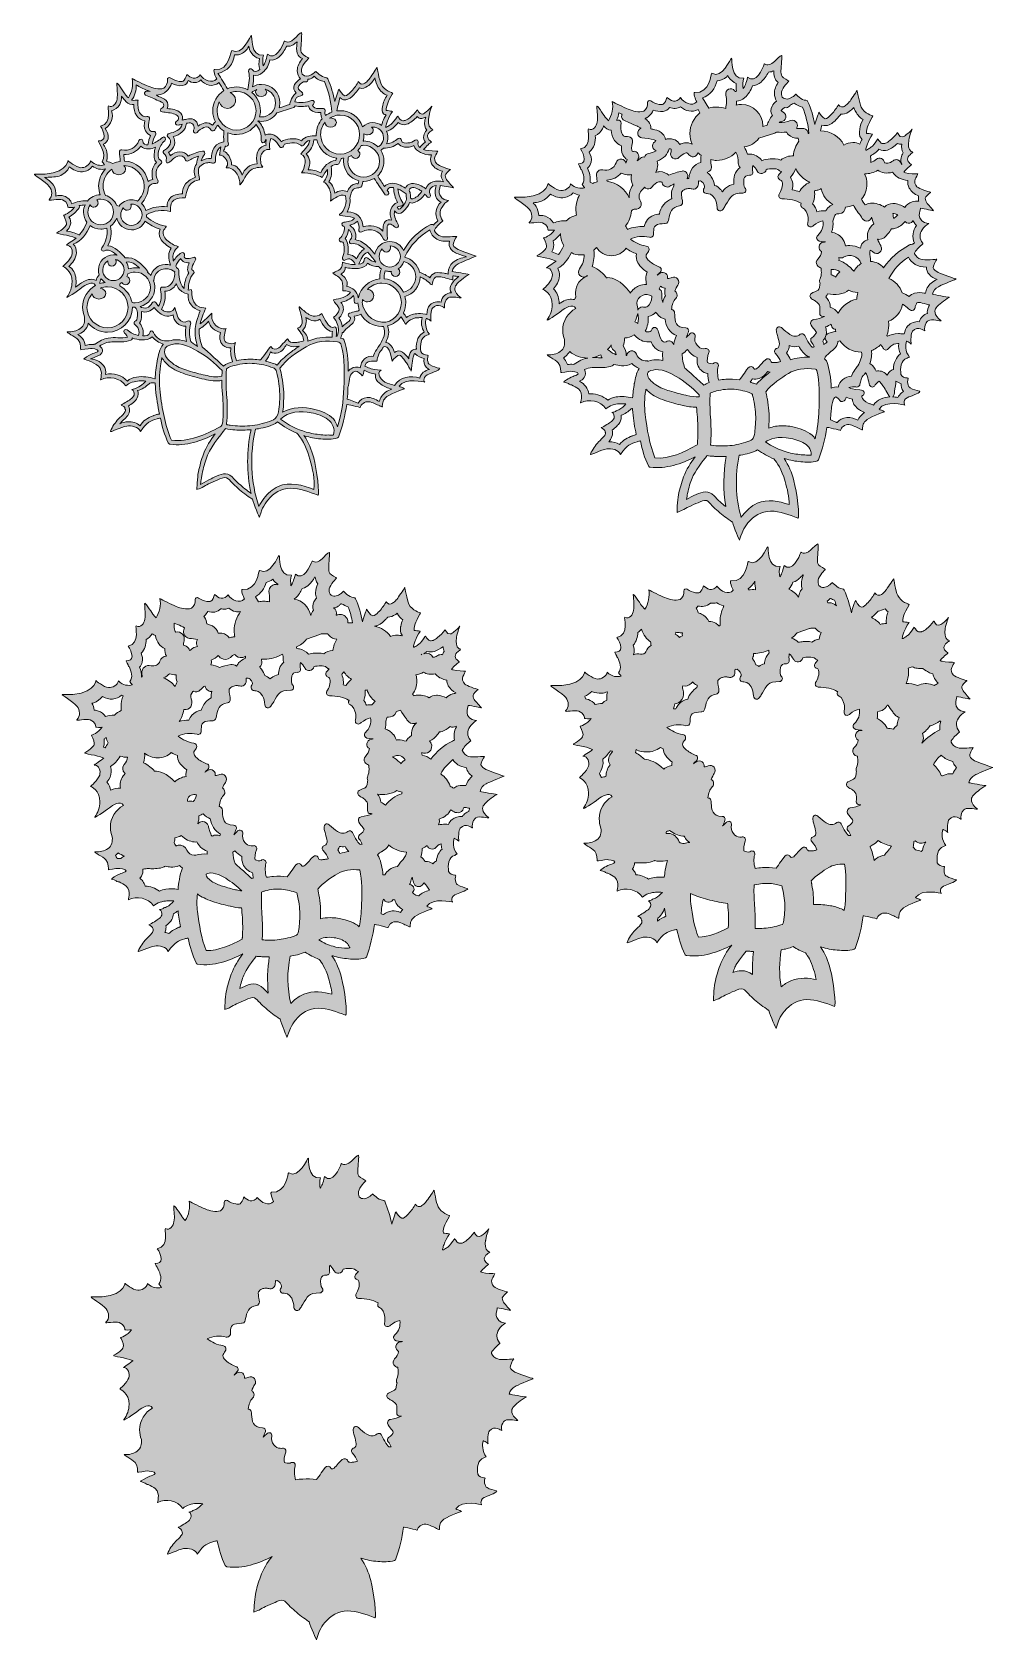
# Model space of a CAD drawing. Header units: millimetres. Extents: x 15 to 672, y -1114 to -15.
import ezdxf

# ---------------------------------------------------------------- set-up
doc = ezdxf.new("R2010")
doc.units = ezdxf.units.MM
doc.header["$MEASUREMENT"] = 0
for name, color, linetype in [('Layer 1', 7, 'Continuous'), ('Layer 2', 7, 'Continuous'), ('Layer 4', 7, 'Continuous'), ('Layer 5', 7, 'Continuous'), ('Layer3', 7, 'Continuous')]:
    doc.layers.add(name, color=color, linetype=linetype)

msp = doc.modelspace()

# ---------------------------------------------------------------- hatches: boundary and pattern name
at = {"layer": 'Layer 1'}
h = msp.add_hatch(color=2, dxfattribs=at)
h.dxf.hatch_style = 2
edge = h.paths.add_edge_path()
edge.add_spline(control_points=[(345, -940.9), (346.2, -940.2), (354.4, -936.7), (357.4, -935.6), (355.9, -935.2), (347.5, -932.3), (344.9, -931.1), (343.6, -930.4), (342, -929.4), (341.6, -927.9), (341.4, -927), (343.2, -923), (344, -922.1), (343.8, -922), (335.9, -923.1), (333.1, -922.1), (331.2, -921.4), (329.6, -920), (328.8, -918.3), (328.8, -918.2), (328.8, -918.2), (328.9, -918.2), (328.8, -918), (328.8, -917.7), (328.9, -917.5), (330.5, -915.1), (332.3, -913.1), (334.5, -911.6), (334.5, -911.4), (334.4, -911.2), (334.3, -911.1), (332, -908.3), (332, -904.6), (333.9, -902), (335, -900.1), (336.6, -898.7), (338.4, -897.6), (337.4, -897.3), (333.7, -897.2), (332.4, -893.8), (331.6, -891.8), (332.3, -889.6), (332.7, -887.6), (332.7, -887.4), (332.7, -887.3), (332.7, -887.2), (335.8, -887.6), (341.9, -888.9), (341.9, -888.9), (341.9, -888.9), (337.9, -884.4), (337.5, -883.9), (336.8, -883.1), (336.2, -881.5), (336.2, -880.4), (336.2, -879.6), (338.8, -876.9), (339.7, -876.3), (339.7, -876.3), (339.6, -876.3), (339.6, -876.3), (338.2, -876), (331.9, -873.9), (330.5, -872.6), (329.2, -871.3), (328.3, -869), (329.3, -867.4), (329.7, -866.2), (331.1, -863.9), (331, -863.8), (330.3, -863.8), (324.6, -863.6), (322.6, -863), (322.2, -862.9), (321.8, -862.8), (321.4, -862.6), (321.7, -862), (325.1, -858.4), (326.7, -857.6), (326.6, -857.4), (326.5, -857.3), (326.3, -857.1), (325.5, -856.4), (324.3, -855.6), (324.1, -854.5), (323.6, -853.5), (324.2, -852.2), (325, -851.2), (325.8, -850.4), (326.7, -849.7), (327.7, -849.2), (327.6, -849), (327.3, -848.8), (327, -848.7), (326.9, -848.6), (326.9, -848.6), (326.8, -848.6), (326.7, -848.5), (326.6, -848.4), (326.4, -848.4), (324.5, -847), (324.4, -844), (324.8, -841), (324.8, -840.9), (324.9, -840.8), (324.9, -840.6), (325.5, -836.7), (327.1, -832.9), (327, -833), (325.8, -834.8), (324.8, -835.6), (323.1, -836.9), (322.3, -837.5), (321.4, -838.3), (320.5, -838.4), (318, -838.7), (317.2, -835.3), (317.1, -835.5), (317, -835.6), (316.9, -835.7), (316.8, -835.8), (315.4, -837.7), (313.8, -839.4), (312, -840.9), (311, -841.6), (310, -842.4), (308.8, -842.8), (308.6, -842.9), (308.4, -842.9), (308.1, -842.9), (307.4, -843.1), (306.7, -843), (306, -842.7), (304.9, -841.9), (303.6, -839.8), (303.6, -839.8), (303.6, -839.8), (301.3, -843.4), (299.9, -844.7), (299.3, -845.3), (298.6, -845.8), (297.9, -846.3), (297.4, -846.6), (296, -847.6), (295.4, -847.5), (295.4, -847.5), (295.3, -847.5), (295.3, -847.5), (295.3, -847.4), (295.4, -847.3), (295.4, -847), (295.5, -846.6), (295.6, -846.3), (295.7, -845.9), (295.9, -844.9), (296.2, -844), (296.7, -843), (296.7, -842.9), (298.5, -838.3), (300.1, -836.6), (300, -836.6), (297.8, -836.2), (296.8, -836.1), (296.4, -836.1), (296.1, -836.1), (295.9, -836), (295.5, -834.3), (296.4, -831.8), (297, -830.4), (297.8, -828.4), (300.2, -824.1), (300.2, -824.1), (300.2, -824.1), (294.3, -822.3), (292.3, -818), (291, -815.1), (289.6, -806.7), (289.6, -806.7), (289.6, -806.7), (286, -812), (284.6, -813.8), (284, -814.7), (283.3, -815.6), (282.5, -816.3), (282.1, -816.6), (281.7, -817), (281.2, -817.2), (280.9, -817.5), (280.5, -817.7), (280.2, -817.8), (278.1, -818.6), (276.8, -816.3), (276.8, -816.3), (276.8, -816.3), (276.5, -816.7), (276.4, -816.9), (275, -819.3), (273.3, -821.6), (271.3, -823.6), (270.4, -824.5), (269, -826), (267.5, -825.9), (266.1, -825.9), (263.4, -821.5), (263.4, -821.5), (263.4, -821.5), (261.1, -827.5), (260.6, -830), (259.6, -824.6), (258, -819.3), (255.8, -814.3), (255.6, -813.7), (255.1, -813.4), (254.4, -813.4), (251.5, -813.4), (247.6, -809.2), (247.6, -809.2), (247.6, -809.2), (246.9, -809.9), (245.9, -810.7), (245.6, -810.8), (245.2, -811), (245, -811.3), (245, -811.3), (244.9, -811.4), (244.9, -811.4), (243, -812.5), (240.5, -813.3), (238.4, -811.2), (237.9, -810.1), (237.7, -808.8), (237.9, -807.6), (238.4, -804.6), (242.8, -800.3), (242.8, -800.3), (242.8, -800.3), (239, -797.9), (238.2, -797.1), (237.2, -796), (237.4, -794.4), (237.5, -793.1), (237.5, -790.1), (238.4, -782.9), (237.8, -782.7), (237.1, -782.4), (234.2, -785.9), (233, -786.9), (227.7, -791.5), (226.4, -787.6), (226, -788.7), (225.1, -791.3), (220.1, -802.9), (214.6, -797.4), (213.5, -802.4), (212.9, -803.5), (211.6, -805.4), (211.4, -803.5), (211, -800.2), (212, -798.2), (202.5, -799.3), (204.1, -784.8), (203.6, -784.7), (202.9, -784.5), (197.4, -799.3), (190.2, -794.9), (189.3, -794.3), (189.2, -809), (178.3, -808), (177.2, -808), (179, -813), (179.8, -814.4), (176.8, -817.9), (171, -815.2), (168.7, -811.6), (168.2, -813), (165.1, -814.3), (163.8, -814), (162.1, -813.6), (160.7, -812.4), (159.4, -811.3), (158.9, -813.3), (158, -815.2), (157, -815.9), (156.3, -816.4), (154.9, -816.2), (154.1, -816.1), (152.1, -815.9), (150.1, -815), (148.4, -813.8), (147.5, -813.2), (145.9, -813.7), (146.1, -815), (146.4, -817.3), (145.3, -819.4), (143.6, -820.8), (140, -821.9), (136.4, -820.9), (133, -819.5), (129.9, -818.2), (123.9, -815.2), (122.1, -814.2), (122.9, -818.4), (121.8, -823.9), (119.4, -827.4), (118.4, -826.4), (117.5, -825.3), (117.3, -824.8), (115.7, -822.6), (111.4, -815.8), (111.5, -817.7), (111.7, -821.1), (112.3, -824.9), (111.7, -828.3), (111.3, -830.9), (109, -834.6), (105.8, -832.9), (104.6, -832.3), (109.2, -845.1), (100.3, -846.7), (101.6, -848.1), (102.8, -851.7), (102.9, -853.6), (103, -856.1), (101.2, -856.8), (99, -856.8), (98.6, -856.8), (99.3, -857.9), (100.2, -859.4), (100.3, -859.8), (100.4, -860.1), (100.6, -860.4), (100.7, -860.5), (100.8, -860.6), (100.9, -860.8), (102.4, -863.7), (103.8, -867.8), (101.4, -871), (102.7, -872.4), (102.9, -873.1), (103.2, -873.2), (100.4, -873.9), (97, -873.7), (93.6, -870.5), (93.2, -873.3), (89.5, -875.4), (86.9, -875.1), (83.5, -874.9), (78.2, -870.4), (78.2, -870.4), (78.2, -870.4), (77.1, -881), (55.3, -879.7), (53.7, -879.6), (62.9, -884.7), (65.4, -887.9), (67.4, -890.5), (67.8, -894.6), (65.2, -897), (64.1, -898.1), (71.8, -896.2), (74.3, -897.1), (78.3, -898.5), (78.2, -902.2), (78.2, -902.2), (78.2, -902.2), (81.8, -902.5), (82.6, -902.1), (79.9, -906.1), (75.2, -907.6), (75.2, -907.6), (75.2, -907.6), (77.1, -911.4), (77.2, -913.1), (77.2, -914.2), (76.4, -915.1), (75.7, -916), (74.3, -917.5), (72.4, -918.6), (70.6, -919.6), (69.2, -920.4), (79.6, -921.2), (83, -923.2), (83.3, -923.3), (83.5, -923.4), (83.8, -923.4), (81.9, -924.6), (77, -928), (77.1, -928), (80.6, -928.1), (81.6, -932.2), (80.8, -934.9), (79.8, -938.2), (74.6, -942.7), (74.6, -942.7), (74.6, -942.7), (81.2, -945.5), (81, -953.2), (81, -956.9), (79.7, -960.6), (77.4, -963.6), (76.3, -965.1), (84.6, -959.5), (87.7, -957.2), (89.8, -955.6), (95.1, -952.1), (97, -955.7), (91.8, -958.6), (88.2, -964.2), (88.2, -970.6), (88.2, -972.9), (88.6, -975.1), (89.5, -977.1), (89.6, -980.3), (89.4, -983.1), (86.5, -985.1), (84, -987), (80.9, -987.7), (77.8, -987.5), (76.4, -987.4), (83, -990.8), (85.1, -992.8), (87, -994.6), (86.8, -999.6), (86.8, -999.6), (86.8, -999.6), (92, -998.8), (93.7, -998.7), (93.9, -998.7), (99.2, -999.2), (98.8, -1000.4), (98.5, -1001.3), (96, -1001.9), (95.2, -1002.2), (92, -1003.5), (88.8, -1005.9), (88.8, -1005.9), (88.8, -1005.9), (90.2, -1006.4), (92, -1007.1), (92.3, -1007.5), (92.8, -1007.8), (93.4, -1007.9), (93.7, -1007.9), (93.9, -1007.9), (94.1, -1008), (95.8, -1008.7), (97.6, -1009.7), (98.9, -1010.8), (102.9, -1014.2), (99.9, -1020.9), (100.6, -1020.2), (106, -1017.3), (114.1, -1019), (117.7, -1024.3), (119.8, -1022.2), (124.3, -1021.1), (126.8, -1020.9), (128.3, -1020.8), (129.9, -1020.9), (131.5, -1021.1), (129.9, -1022.6), (128.7, -1024), (126.6, -1025.1), (126.2, -1025.3), (125.7, -1025.4), (125.2, -1025.6), (124.8, -1025.7), (124.5, -1025.9), (124.2, -1026.2), (123.5, -1026.4), (122.8, -1026.7), (121.9, -1026.9), (123.1, -1027.1), (123.7, -1029.6), (123.3, -1030.6), (122.9, -1031.9), (121.8, -1032.8), (120.9, -1033.5), (119.4, -1034.7), (115, -1037.1), (114.5, -1037.4), (115.8, -1037.9), (117.2, -1038.8), (117.1, -1039.9), (117.3, -1040.1), (117.4, -1040.4), (117.4, -1040.5), (117.6, -1041.5), (117.1, -1042.4), (116.5, -1043.1), (115.4, -1044.5), (114, -1045.6), (112.8, -1046.9), (110.5, -1049.4), (108.5, -1052.2), (107.2, -1055.3), (106.6, -1056.7), (114.8, -1052.2), (118.3, -1051.8), (121.4, -1051.4), (126.7, -1052.2), (127.6, -1055.6), (132.4, -1048.8), (134.8, -1048.3), (139, -1046.9), (139.8, -1046.7), (140.6, -1046.5), (141.3, -1046.4), (142.6, -1052.2), (144.2, -1058), (146.7, -1063.4), (146.9, -1063.8), (147.2, -1064), (147.6, -1064.1), (147.7, -1064.2), (147.8, -1064.3), (148, -1064.3), (159, -1065.7), (169.2, -1062), (178.8, -1057.2), (175.4, -1061.3), (172.8, -1066), (170.9, -1071), (169.4, -1074.9), (168.2, -1079), (167.4, -1083.2), (166.6, -1086.9), (166.3, -1095.3), (166.3, -1095.3), (166.3, -1095.3), (169.2, -1094.2), (169.9, -1093.8), (171.3, -1093), (172.8, -1092.2), (174.4, -1091.4), (176.5, -1090.4), (178.6, -1089.4), (180.8, -1088.6), (182.3, -1088), (184.9, -1086.4), (186.6, -1087.2), (188, -1087.8), (189.1, -1089.5), (190.2, -1090.5), (191.6, -1091.9), (193, -1093.2), (194.4, -1094.4), (197.4, -1097), (200.5, -1099.4), (203.8, -1101.6), (203.9, -1101.7), (204.1, -1101.7), (204.2, -1101.8), (205.2, -1105.7), (209.1, -1114.2), (209.1, -1114.2), (209.1, -1114.2), (211.1, -1108.5), (211.3, -1108), (212.2, -1106), (213.4, -1104.1), (214.8, -1102.4), (218.8, -1097.7), (224, -1094.3), (230.3, -1094.4), (236.7, -1094.4), (243, -1096.8), (249, -1099.1), (250.5, -1099.7), (248.3, -1080.9), (246.3, -1073.6), (244.8, -1068.2), (242.8, -1062.9), (239.5, -1058.4), (240.2, -1058.6), (240.8, -1058.7), (241.4, -1058.9), (245, -1059.9), (248.7, -1060.5), (252.4, -1060.7), (254.3, -1060.8), (256.3, -1060.8), (258.2, -1060.7), (259.5, -1060.7), (262.9, -1060.1), (263.2, -1059.4), (265.9, -1052.1), (267.7, -1044.7), (268.7, -1037.1), (268.7, -1036.7), (278.1, -1039.2), (278.1, -1039.2), (278.1, -1039.2), (278.4, -1038.1), (278.7, -1037.7), (279.1, -1037.2), (279.5, -1036.7), (280, -1036.3), (282.5, -1034.4), (285.2, -1035.2), (287.8, -1036.4), (289, -1036.9), (290.2, -1037.5), (291.3, -1038.1), (291.6, -1038.2), (292.8, -1038.9), (293.2, -1038.7), (293.1, -1037.7), (293.2, -1036.7), (293.4, -1035.8), (293.7, -1034.6), (294.3, -1033.5), (295.1, -1032.7), (297.3, -1030.1), (307.5, -1026.6), (308.3, -1026.4), (306.6, -1025.4), (305.4, -1025.2), (304.5, -1024.6), (308.7, -1018.2), (322.2, -1021.9), (322.1, -1021.8), (322.1, -1021.6), (322, -1021.5), (321.9, -1021.3), (321.6, -1020.8), (321.5, -1020.2), (321.7, -1019.7), (321.5, -1018.1), (323.4, -1016.8), (324.9, -1016.3), (327.2, -1015.6), (333.8, -1012.8), (332.3, -1012.4), (330.1, -1011.8), (327.8, -1011.2), (325.8, -1010.1), (325, -1009.6), (324.6, -1008.9), (324.5, -1008.2), (323.8, -1006.7), (323.9, -1005.1), (324.4, -1003.7), (324.2, -1003.5), (324, -1003.3), (323.7, -1003.3), (322.3, -1003.1), (320.1, -1002.9), (319.4, -1000.8), (318.9, -996.6), (319.1, -991), (323.7, -989.8), (324.2, -989.5), (324.7, -989.2), (325.3, -989), (325.3, -989), (325.3, -989), (325.3, -989), (323.9, -987.2), (322.9, -985), (322.8, -982.7), (322.6, -981.2), (322.7, -979.6), (323.2, -978.1), (323.4, -978.2), (323.5, -978.2), (323.6, -978.3), (324.7, -978.7), (325.6, -979.3), (326.5, -980.1), (326.5, -980.1), (326.5, -980.1), (326.5, -980.1), (326, -978.5), (326.3, -972.3), (327.4, -971.2), (331.2, -967.2), (335.4, -971.1), (335.8, -971), (335.4, -969.2), (335.6, -967.4), (336.5, -966.1), (336.8, -965.3), (337.4, -964.6), (338.1, -964.2), (340.5, -962.8), (346.6, -964.4), (346.9, -964.3), (341.4, -959.8), (342.5, -956.8), (343.5, -955.4), (344.6, -954), (345.9, -952.8), (347.3, -951.7), (348.9, -950.4), (350.6, -949.2), (352.5, -948.2), (352.5, -948.2), (352.5, -948.1), (352.5, -948.1), (350.5, -947.9), (342.8, -946.5), (341, -946.1), (341.3, -944), (343, -942), (345, -940.9)], knot_values=[0, 0, 0, 0, 1, 1, 1, 2, 2, 2, 3, 3, 3, 4, 4, 4, 5, 5, 5, 6, 6, 6, 7, 7, 7, 8, 8, 8, 9, 9, 9, 10, 10, 10, 11, 11, 11, 12, 12, 12, 13, 13, 13, 14, 14, 14, 15, 15, 15, 16, 16, 16, 17, 17, 17, 18, 18, 18, 19, 19, 19, 20, 20, 20, 21, 21, 21, 22, 22, 22, 23, 23, 23, 24, 24, 24, 25, 25, 25, 26, 26, 26, 27, 27, 27, 28, 28, 28, 29, 29, 29, 30, 30, 30, 31, 31, 31, 32, 32, 32, 33, 33, 33, 34, 34, 34, 35, 35, 35, 36, 36, 36, 37, 37, 37, 38, 38, 38, 39, 39, 39, 40, 40, 40, 41, 41, 41, 42, 42, 42, 43, 43, 43, 44, 44, 44, 45, 45, 45, 46, 46, 46, 47, 47, 47, 48, 48, 48, 49, 49, 49, 50, 50, 50, 51, 51, 51, 52, 52, 52, 53, 53, 53, 54, 54, 54, 55, 55, 55, 56, 56, 56, 57, 57, 57, 58, 58, 58, 59, 59, 59, 60, 60, 60, 61, 61, 61, 62, 62, 62, 63, 63, 63, 64, 64, 64, 65, 65, 65, 66, 66, 66, 67, 67, 67, 68, 68, 68, 69, 69, 69, 70, 70, 70, 71, 71, 71, 72, 72, 72, 73, 73, 73, 74, 74, 74, 75, 75, 75, 76, 76, 76, 77, 77, 77, 78, 78, 78, 79, 79, 79, 80, 80, 80, 81, 81, 81, 82, 82, 82, 83, 83, 83, 84, 84, 84, 85, 85, 85, 86, 86, 86, 87, 87, 87, 88, 88, 88, 89, 89, 89, 90, 90, 90, 91, 91, 91, 92, 92, 92, 93, 93, 93, 94, 94, 94, 95, 95, 95, 96, 96, 96, 97, 97, 97, 98, 98, 98, 99, 99, 99, 100, 100, 100, 101, 101, 101, 102, 102, 102, 103, 103, 103, 104, 104, 104, 105, 105, 105, 106, 106, 106, 107, 107, 107, 108, 108, 108, 109, 109, 109, 110, 110, 110, 111, 111, 111, 112, 112, 112, 113, 113, 113, 114, 114, 114, 115, 115, 115, 116, 116, 116, 117, 117, 117, 118, 118, 118, 119, 119, 119, 120, 120, 120, 121, 121, 121, 122, 122, 122, 123, 123, 123, 124, 124, 124, 125, 125, 125, 126, 126, 126, 127, 127, 127, 128, 128, 128, 129, 129, 129, 130, 130, 130, 131, 131, 131, 132, 132, 132, 133, 133, 133, 134, 134, 134, 135, 135, 135, 136, 136, 136, 137, 137, 137, 138, 138, 138, 139, 139, 139, 140, 140, 140, 141, 141, 141, 142, 142, 142, 143, 143, 143, 144, 144, 144, 145, 145, 145, 146, 146, 146, 147, 147, 147, 148, 148, 148, 149, 149, 149, 150, 150, 150, 151, 151, 151, 152, 152, 152, 153, 153, 153, 154, 154, 154, 155, 155, 155, 156, 156, 156, 157, 157, 157, 158, 158, 158, 159, 159, 159, 160, 160, 160, 161, 161, 161, 162, 162, 162, 163, 163, 163, 164, 164, 164, 165, 165, 165, 166, 166, 166, 167, 167, 167, 168, 168, 168, 169, 169, 169, 170, 170, 170, 171, 171, 171, 172, 172, 172, 173, 173, 173, 174, 174, 174, 175, 175, 175, 176, 176, 176, 177, 177, 177, 178, 178, 178, 179, 179, 179, 180, 180, 180, 181, 181, 181, 182, 182, 182, 183, 183, 183, 184, 184, 184, 185, 185, 185, 186, 186, 186, 187, 187, 187, 188, 188, 188, 189, 189, 189, 190, 190, 190, 191, 191, 191, 192, 192, 192, 193, 193, 193, 194, 194, 194, 195, 195, 195, 196, 196, 196, 197, 197, 197, 198, 198, 198, 199, 199, 199, 200, 200, 200, 201, 201, 201, 202, 202, 202, 203, 203, 203, 204, 204, 204, 205, 205, 205, 206, 206, 206, 207, 207, 207, 208, 208, 208, 209, 209, 209, 210, 210, 210, 211, 211, 211, 212, 212, 212, 213, 213, 213, 214, 214, 214, 215, 215, 215, 216, 216, 216, 217, 217, 217, 218, 218, 218, 219, 219, 219, 220, 220, 220, 221, 221, 221, 222, 222, 222, 223, 223, 223, 224, 224, 224, 225, 225, 225, 226, 226, 226, 227, 227, 227, 228, 228, 228, 229, 229, 229, 230, 230, 230, 231, 231, 231, 232, 232, 232, 233, 233, 233, 234, 234, 234, 235, 235, 235, 235], degree=3, periodic=1)
edge = h.paths.add_edge_path()
edge.add_spline(control_points=[(265.3, -916.9), (265.1, -918.8), (264.1, -920.6), (262.6, -922.1), (261.5, -923.2), (261.3, -924.8), (262.1, -926.2), (262.7, -927.1), (263.7, -927.7), (264.7, -927.8), (264.8, -928), (264.8, -928.1), (264.8, -928.2), (264.8, -928.3), (264.8, -928.5), (264.8, -928.6), (265, -929.5), (265, -930.2), (265, -931), (265.1, -932.7), (264.8, -934.2), (264.1, -935.6), (263.7, -936.6), (263.7, -937.7), (264.3, -938.6), (264.1, -938.9), (263.9, -939.3), (263.9, -939.7), (263.9, -942.6), (262.8, -943.2), (262.4, -943.5), (261.9, -943.8), (261.3, -944.1), (260.6, -944.4), (260.6, -944.4), (260.6, -944.4), (260.6, -944.4), (258.7, -945.2), (257.6, -945.6), (257.3, -946.8), (257.2, -947.4), (257.4, -948.1), (257.8, -948.6), (258.6, -949.4), (259.5, -949.9), (260.2, -950.3), (260.6, -950.5), (261, -950.7), (261.3, -950.9), (262.1, -951.5), (262.9, -952.3), (263.8, -953.5), (264.1, -954.1), (264.2, -956.8), (264, -959.1), (264, -959.7), (264.2, -960.2), (264.6, -960.6), (264.9, -961), (265.5, -961.2), (266, -961.2), (266.4, -961.2), (266.8, -961.3), (267.2, -961.3), (265.1, -962.4), (262.5, -962.9), (259.7, -963.4), (258.9, -963.5), (258.2, -964.1), (257.9, -964.9), (257.3, -966.4), (258.3, -967.7), (259.8, -969.4), (260.4, -970.2), (261.4, -971.5), (261.6, -972.1), (261.4, -973.3), (260.4, -974.5), (258.5, -975.8), (258.1, -976.1), (257.8, -976.6), (257.7, -977.2), (257.6, -977.7), (257.8, -978.3), (258.2, -978.7), (259.1, -979.8), (259.7, -981), (260.2, -982.1), (259.9, -982.1), (259.5, -982.2), (259.2, -982.3), (258.6, -982.5), (257.4, -980.8), (256.8, -979.9), (256.8, -979.9), (256.6, -979.7), (256.6, -979.7), (255.5, -978), (254.5, -976.1), (253.7, -974.2), (253.4, -973.6), (252.9, -973.2), (252.3, -973), (251.7, -972.9), (251.1, -973), (250.6, -973.4), (248.3, -975.1), (246, -975.2), (243.5, -973.5), (241.5, -972.3), (239.8, -970.7), (238, -969.1), (238, -969.1), (237.9, -968.9), (237.9, -968.9), (236.9, -968), (235.9, -968.2), (235.2, -968.6), (233.8, -969.4), (234.2, -971.1), (234.4, -972.1), (234.6, -972.9), (234.9, -973.9), (235.2, -975), (235.7, -976.8), (236.2, -978.8), (236.3, -979.9), (236.5, -981.2), (235.9, -982.7), (234.6, -983), (233.9, -983.2), (233.4, -983.7), (233.1, -984.4), (232.9, -985), (233.1, -985.8), (233.5, -986.3), (235.5, -988.5), (236.6, -990.3), (237.1, -992.1), (237.1, -992.1), (237, -992.1), (237, -992.1), (236.6, -992.2), (236, -992.4), (235.8, -992.5), (235.8, -992.5), (235.3, -992.5), (235.3, -992.5), (234.5, -992.6), (233.7, -992.7), (233, -992.8), (231.5, -992.8), (230.7, -992.6), (230.5, -991.9), (230.3, -991.1), (229.7, -990.5), (228.9, -990.3), (227.3, -989.9), (226.3, -991.1), (224, -993.7), (223.1, -994.8), (221.9, -996.2), (221.2, -996.7), (220.7, -997.1), (219.9, -997.3), (219.4, -997.2), (219.2, -997.1), (219.1, -997), (219, -996.8), (218.6, -996), (218, -995.5), (217.2, -995.5), (215.6, -995.3), (214.7, -996.6), (212.4, -1000), (211.4, -1001.6), (210.1, -1003.5), (209.1, -1004.5), (206, -1004.1), (202.9, -1004), (199.8, -1004.2), (198.1, -1004.3), (196.5, -1004.5), (194.8, -1004.8), (193.9, -1001.5), (193.8, -997.8), (194.5, -995.3), (194.8, -994.4), (194.4, -993.5), (193.6, -993), (193.3, -992.8), (192.9, -992.8), (192.6, -992.8), (192.1, -992.8), (191.6, -993), (191.2, -993.3), (190.5, -993.7), (187.9, -993.4), (187.2, -992.8), (186.7, -991.9), (187.1, -988.3), (188.1, -985.9), (188.4, -985.3), (188.3, -984.5), (187.8, -983.9), (187.4, -983.3), (186.7, -983.1), (186, -983.2), (186, -983.2), (185.2, -983.3), (184.4, -983.2), (182.7, -983.2), (181.1, -982.3), (180, -980.9), (178.7, -979.2), (178.2, -977), (178.6, -974.9), (178.8, -974), (178.4, -973.1), (177.6, -972.7), (176.8, -972.3), (175.8, -972.5), (175.2, -973.2), (174.6, -973.8), (173.7, -974.7), (172.6, -975.7), (172.7, -975.6), (172.7, -975.5), (172.7, -975.4), (173.2, -974.3), (173.7, -973.1), (174.2, -971.8), (174.4, -971.2), (174.3, -970.5), (173.9, -970), (173.6, -969.4), (173, -969.1), (172.3, -969.1), (165.5, -969.1), (164.9, -964.6), (164.8, -960), (164.7, -958.6), (164.7, -957.4), (163.5, -956.7), (163.2, -956.5), (162.9, -956.4), (162.5, -956.4), (162.9, -953), (163.8, -950.7), (165.5, -949), (166.4, -948.1), (166.7, -946.8), (166.3, -945.7), (166, -944.9), (165.5, -944.2), (164.9, -943.8), (165.2, -942.6), (166.4, -940.5), (166.8, -939.9), (167.8, -938.6), (167.7, -936.8), (166.7, -935.5), (165.7, -934.3), (164.2, -933.9), (162.9, -934.6), (162.3, -934.9), (160.8, -935.2), (159.9, -935.2), (160.1, -934), (159.7, -932.7), (158.7, -931.9), (157.6, -931), (156, -930.9), (154.7, -931.7), (154, -932.1), (153.4, -932.6), (152.8, -933.1), (153.2, -932.4), (153.8, -931.9), (154.2, -931.5), (154.9, -930.9), (155.8, -930.1), (155.5, -928.8), (155.4, -928.5), (155.1, -927.6), (153.9, -927.2), (151.3, -926.3), (149.1, -924.9), (147.2, -923.2), (146.5, -922.5), (145.6, -921.5), (145.3, -920.6), (144.9, -919.5), (145.5, -918.6), (146.3, -917.5), (146.9, -916.7), (147.6, -915.7), (147.1, -914.5), (146.9, -914), (146.5, -913.2), (145.2, -913), (141.2, -912.4), (137.6, -910.8), (134.5, -908.3), (138.5, -906.4), (143.1, -906), (147.5, -907.1), (148.2, -907.2), (148.9, -907.1), (149.4, -906.6), (150.4, -905.9), (150.4, -904.8), (150.3, -903.6), (150.3, -901.7), (150.4, -900), (151.8, -899), (153.3, -897.9), (155.6, -897.8), (157.9, -897.7), (157.9, -897.7), (158.3, -897.7), (158.3, -897.7), (160.1, -897.6), (160.5, -895.9), (160.7, -894.5), (161.4, -890.4), (162.6, -886.1), (168.1, -885.5), (168.7, -885.5), (169.3, -885.2), (169.6, -884.7), (170.3, -883.7), (170.1, -882.6), (169.8, -880.6), (169.6, -879.5), (169.1, -876.9), (169.4, -876.3), (169.9, -875.4), (170.8, -874.6), (172, -874.2), (172.7, -873.9), (173.6, -873.8), (174.7, -873.7), (174.9, -873.7), (175.1, -873.7), (175.4, -873.8), (175.8, -873.8), (176.1, -873.9), (176.6, -874), (177.6, -874.2), (178.7, -874.1), (179.6, -873.4), (180.5, -872.8), (181, -871.7), (181, -870.6), (181, -869.9), (181, -869.2), (181.1, -868.5), (181.5, -868.7), (182, -868.7), (182.5, -868.5), (183.1, -868.8), (184.3, -869.9), (184.6, -870.4), (185.3, -871.8), (185.4, -872.8), (184.9, -873.5), (184.1, -874.5), (184.3, -875.4), (184.6, -875.9), (185.1, -877.1), (186.4, -877.2), (187, -877.2), (188.1, -877.2), (190.1, -877.3), (192.2, -880.6), (193.1, -882.5), (193.6, -884.5), (193.7, -886.8), (193.8, -888.1), (194.6, -888.7), (195.3, -888.9), (196.9, -889.3), (197.8, -887.9), (198.3, -887.1), (198.7, -886.5), (199.2, -885.6), (199.8, -884.7), (201, -882.6), (202.7, -879.9), (203.7, -878.9), (205.1, -877.5), (207.7, -876.9), (211.5, -876.9), (212.3, -876.9), (213.1, -876.3), (213.4, -875.5), (213.6, -874.7), (213.4, -873.8), (212.7, -873.3), (212.1, -872.8), (211.7, -869.5), (212.1, -867.2), (212.4, -865.9), (214.3, -864.4), (215.8, -864.7), (216.5, -864.8), (217.2, -864.5), (217.6, -864.1), (218.1, -863.6), (218.3, -862.9), (218.1, -862.3), (217.9, -861.1), (217.9, -859.4), (218.2, -857.9), (219.3, -858.8), (220.2, -860.2), (221, -861.6), (221, -861.6), (221.2, -861.9), (221.2, -861.9), (221.9, -863.1), (223.2, -863.6), (224.5, -863.4), (226, -863.2), (227.1, -862.2), (227.4, -860.8), (227.6, -860.5), (228.8, -860.3), (230.8, -860.2), (231.1, -860.2), (231.3, -860.2), (231.5, -860.2), (233.8, -860.1), (235.1, -860.4), (236, -861.3), (236.5, -861.8), (237.1, -862.1), (237.8, -862.2), (237.2, -862.9), (236.5, -863.7), (235.8, -864.6), (235.4, -865.1), (235.3, -865.7), (235.4, -866.3), (235.6, -867), (236.1, -867.5), (236.7, -867.7), (237.5, -868), (237.9, -868.5), (238.2, -869.2), (239, -871.6), (237.5, -875.6), (236.3, -877.6), (235.9, -878.2), (235.8, -879), (236.2, -879.6), (236.5, -880.3), (237.2, -880.7), (237.9, -880.7), (243.1, -880.8), (247.8, -881.8), (251.1, -883.7), (251.1, -883.7), (251.2, -883.7), (251.3, -883.8), (251, -884.3), (250.9, -884.9), (251, -885.4), (251.1, -886.1), (251.6, -886.6), (252.2, -886.8), (254.3, -887.7), (255.5, -891.2), (255.7, -892.4), (256, -893.8), (256.1, -895.3), (255.8, -896.9), (255.8, -897.2), (255.7, -897.5), (255.7, -897.8), (255.6, -898.6), (256, -899.3), (256.6, -899.7), (257.3, -900.1), (258.2, -900.1), (258.8, -899.7), (259.1, -899.5), (259.4, -899.2), (259.7, -899), (261.6, -897.7), (264, -895.9), (266.1, -895.9), (266.8, -899.5), (265.5, -903.2), (262.6, -905.8), (261.9, -906.4), (261.7, -907.3), (262, -908.1), (262.5, -909.7), (264.1, -909.9), (267.3, -910.2), (267.5, -910.2), (267.7, -910.2), (267.9, -910.2), (267.4, -910.3), (267, -910.4), (266.5, -910.4), (265, -910.6), (263.7, -911.8), (263.5, -913.4), (263.3, -914.8), (264, -916.2), (265.3, -916.9)], knot_values=[0, 0, 0, 0, 1, 1, 1, 2, 2, 2, 3, 3, 3, 4, 4, 4, 5, 5, 5, 6, 6, 6, 7, 7, 7, 8, 8, 8, 9, 9, 9, 10, 10, 10, 11, 11, 11, 12, 12, 12, 13, 13, 13, 14, 14, 14, 15, 15, 15, 16, 16, 16, 17, 17, 17, 18, 18, 18, 19, 19, 19, 20, 20, 20, 21, 21, 21, 22, 22, 22, 23, 23, 23, 24, 24, 24, 25, 25, 25, 26, 26, 26, 27, 27, 27, 28, 28, 28, 29, 29, 29, 30, 30, 30, 31, 31, 31, 32, 32, 32, 33, 33, 33, 34, 34, 34, 35, 35, 35, 36, 36, 36, 37, 37, 37, 38, 38, 38, 39, 39, 39, 40, 40, 40, 41, 41, 41, 42, 42, 42, 43, 43, 43, 44, 44, 44, 45, 45, 45, 46, 46, 46, 47, 47, 47, 48, 48, 48, 49, 49, 49, 50, 50, 50, 51, 51, 51, 52, 52, 52, 53, 53, 53, 54, 54, 54, 55, 55, 55, 56, 56, 56, 57, 57, 57, 58, 58, 58, 59, 59, 59, 60, 60, 60, 61, 61, 61, 62, 62, 62, 63, 63, 63, 64, 64, 64, 65, 65, 65, 66, 66, 66, 67, 67, 67, 68, 68, 68, 69, 69, 69, 70, 70, 70, 71, 71, 71, 72, 72, 72, 73, 73, 73, 74, 74, 74, 75, 75, 75, 76, 76, 76, 77, 77, 77, 78, 78, 78, 79, 79, 79, 80, 80, 80, 81, 81, 81, 82, 82, 82, 83, 83, 83, 84, 84, 84, 85, 85, 85, 86, 86, 86, 87, 87, 87, 88, 88, 88, 89, 89, 89, 90, 90, 90, 91, 91, 91, 92, 92, 92, 93, 93, 93, 94, 94, 94, 95, 95, 95, 96, 96, 96, 97, 97, 97, 98, 98, 98, 99, 99, 99, 100, 100, 100, 101, 101, 101, 102, 102, 102, 103, 103, 103, 104, 104, 104, 105, 105, 105, 106, 106, 106, 107, 107, 107, 108, 108, 108, 109, 109, 109, 110, 110, 110, 111, 111, 111, 112, 112, 112, 113, 113, 113, 114, 114, 114, 115, 115, 115, 116, 116, 116, 117, 117, 117, 118, 118, 118, 119, 119, 119, 120, 120, 120, 121, 121, 121, 122, 122, 122, 123, 123, 123, 124, 124, 124, 125, 125, 125, 126, 126, 126, 127, 127, 127, 128, 128, 128, 129, 129, 129, 130, 130, 130, 131, 131, 131, 132, 132, 132, 133, 133, 133, 134, 134, 134, 135, 135, 135, 136, 136, 136, 137, 137, 137, 138, 138, 138, 139, 139, 139, 140, 140, 140, 141, 141, 141, 142, 142, 142, 143, 143, 143, 144, 144, 144, 145, 145, 145, 146, 146, 146, 147, 147, 147, 148, 148, 148, 149, 149, 149, 150, 150, 150, 151, 151, 151, 152, 152, 152, 153, 153, 153, 154, 154, 154, 155, 155, 155, 156, 156, 156, 157, 157, 157, 158, 158, 158, 159, 159, 159, 160, 160, 160, 161, 161, 161, 162, 162, 162, 163, 163, 163, 164, 164, 164, 165, 165, 165, 166, 166, 166, 167, 167, 167, 168, 168, 168, 169, 169, 169, 170, 170, 170, 171, 171, 171, 171], degree=3, periodic=1)
at = {"layer": 'Layer 2'}
h = msp.add_hatch(color=2, dxfattribs=at)
h.dxf.hatch_style = 2
edge = h.paths.add_edge_path()
edge.add_spline(control_points=[(659.3, -522.8), (660.5, -522.1), (668.7, -518.6), (671.7, -517.5), (670.2, -517.2), (661.8, -514.2), (659.2, -513), (657.9, -512.3), (656.3, -511.3), (655.9, -509.8), (655.6, -508.9), (657.5, -504.9), (658.3, -504), (658.1, -503.9), (650.1, -505), (647.4, -504), (645.5, -503.4), (643.8, -502), (643.1, -500.2), (643.1, -500.2), (643.1, -500.1), (643.2, -500.1), (643.1, -499.9), (643.1, -499.6), (643.2, -499.4), (644.8, -497.1), (646.6, -495.1), (648.8, -493.5), (648.8, -493.3), (648.7, -493.1), (648.6, -493), (646.3, -490.2), (646.3, -486.5), (648.2, -483.9), (649.3, -482), (650.9, -480.6), (652.7, -479.5), (651.7, -479.3), (648, -479.1), (646.7, -475.7), (645.9, -473.7), (646.5, -471.5), (647, -469.5), (647, -469.4), (647, -469.2), (647, -469.1), (650.1, -469.6), (656.1, -470.8), (656.1, -470.8), (656.1, -470.8), (652.2, -466.4), (651.8, -465.8), (651.1, -465), (650.4, -463.4), (650.5, -462.3), (650.5, -461.5), (653.1, -458.8), (653.9, -458.3), (653.9, -458.2), (653.9, -458.2), (653.9, -458.2), (652.5, -457.9), (646.1, -455.8), (644.8, -454.5), (643.5, -453.2), (642.6, -450.9), (643.6, -449.3), (644, -448.1), (645.4, -445.8), (645.3, -445.7), (644.6, -445.7), (638.9, -445.5), (636.9, -444.9), (636.5, -444.9), (636.1, -444.7), (635.6, -444.5), (636, -443.9), (639.4, -440.3), (641, -439.5), (640.9, -439.3), (640.8, -439.2), (640.6, -439), (639.8, -438.4), (638.6, -437.6), (638.4, -436.4), (637.9, -435.4), (638.5, -434.1), (639.3, -433.1), (640.1, -432.3), (641, -431.6), (642, -431.1), (641.8, -430.9), (641.6, -430.7), (641.3, -430.6), (641.2, -430.5), (641.2, -430.5), (641.1, -430.5), (641, -430.4), (640.8, -430.3), (640.7, -430.3), (638.8, -428.9), (638.7, -425.9), (639.1, -422.9), (639.1, -422.8), (639.1, -422.7), (639.1, -422.6), (639.8, -418.6), (641.4, -414.8), (641.3, -415), (640.1, -416.7), (639.1, -417.6), (637.4, -418.8), (636.6, -419.4), (635.7, -420.2), (634.8, -420.3), (632.3, -420.7), (631.5, -417.2), (631.3, -417.4), (631.3, -417.5), (631.2, -417.6), (631.1, -417.7), (629.7, -419.6), (628.1, -421.3), (626.2, -422.8), (625.3, -423.6), (624.3, -424.4), (623.1, -424.7), (622.9, -424.8), (622.7, -424.8), (622.4, -424.8), (621.7, -425), (621, -425), (620.3, -424.6), (619.2, -423.8), (617.9, -421.7), (617.9, -421.7), (617.9, -421.7), (615.6, -425.3), (614.2, -426.6), (613.6, -427.2), (612.9, -427.7), (612.1, -428.2), (611.7, -428.5), (610.3, -429.5), (609.7, -429.4), (609.7, -429.4), (609.6, -429.4), (609.6, -429.4), (609.6, -429.3), (609.7, -429.2), (609.7, -428.9), (609.8, -428.6), (609.9, -428.2), (609.9, -427.8), (610.2, -426.8), (610.5, -425.9), (610.9, -425), (611, -424.8), (612.8, -420.2), (614.4, -418.5), (614.3, -418.5), (612.1, -418.1), (611, -418), (610.7, -418), (610.4, -418), (610.2, -418), (609.8, -416.2), (610.7, -413.7), (611.3, -412.3), (612.1, -410.3), (614.5, -406.1), (614.5, -406.1), (614.5, -406.1), (608.6, -404.3), (606.6, -399.9), (605.2, -397), (603.9, -388.6), (603.9, -388.6), (603.9, -388.6), (600.2, -394), (598.9, -395.8), (598.3, -396.6), (597.6, -397.5), (596.8, -398.2), (596.4, -398.6), (595.9, -398.9), (595.5, -399.2), (595.2, -399.4), (594.8, -399.6), (594.5, -399.8), (592.3, -400.5), (591.1, -398.2), (591.1, -398.2), (591.1, -398.2), (590.8, -398.6), (590.7, -398.8), (589.3, -401.2), (587.6, -403.5), (585.6, -405.5), (584.7, -406.4), (583.3, -407.9), (581.8, -407.9), (580.4, -407.8), (577.7, -403.5), (577.7, -403.5), (577.7, -403.5), (575.4, -409.4), (574.9, -411.9), (573.9, -406.5), (572.3, -401.3), (570.1, -396.3), (569.8, -395.6), (569.4, -395.3), (568.7, -395.3), (565.8, -395.3), (561.9, -391.1), (561.9, -391.1), (561.9, -391.1), (561.2, -391.8), (560.2, -392.6), (559.9, -392.7), (559.5, -392.9), (559.3, -393.2), (559.2, -393.2), (559.2, -393.3), (559.2, -393.3), (557.3, -394.5), (554.7, -395.2), (552.7, -393.1), (552.2, -392), (552, -390.7), (552.2, -389.5), (552.7, -386.5), (557.1, -382.2), (557.1, -382.2), (557.1, -382.2), (553.3, -379.8), (552.5, -379), (551.5, -377.9), (551.7, -376.3), (551.8, -375), (551.8, -372), (552.7, -364.8), (552.1, -364.6), (551.4, -364.4), (548.4, -367.8), (547.3, -368.8), (542, -373.4), (540.7, -369.5), (540.3, -370.6), (539.4, -373.3), (534.3, -384.8), (528.9, -379.4), (527.8, -384.3), (527.2, -385.5), (525.9, -387.3), (525.7, -385.4), (525.3, -382.2), (526.3, -380.1), (516.8, -381.3), (518.4, -366.8), (517.9, -366.6), (517.2, -366.4), (511.7, -381.2), (504.5, -376.8), (503.6, -376.3), (503.5, -390.9), (492.6, -390), (491.5, -389.9), (493.3, -395), (494.1, -396.3), (491.1, -399.9), (485.3, -397.1), (483, -393.5), (482.5, -394.9), (479.3, -396.2), (478.1, -395.9), (476.4, -395.5), (475, -394.3), (473.7, -393.3), (473.2, -395.2), (472.3, -397.1), (471.3, -397.9), (470.6, -398.4), (469.2, -398.2), (468.4, -398.1), (466.3, -397.8), (464.4, -397), (462.7, -395.7), (461.8, -395.1), (460.2, -395.6), (460.4, -396.9), (460.7, -399.2), (459.6, -401.3), (457.9, -402.7), (454.3, -403.9), (450.7, -402.8), (447.3, -401.4), (444.2, -400.1), (438.2, -397.1), (436.4, -396.1), (437.2, -400.3), (436, -405.8), (433.7, -409.3), (432.7, -408.3), (431.8, -407.2), (431.5, -406.8), (430, -404.6), (425.7, -397.8), (425.8, -399.6), (426, -403), (426.6, -406.8), (426, -410.2), (425.6, -412.9), (423.3, -416.6), (420.1, -414.9), (418.9, -414.2), (423.5, -427), (414.6, -428.6), (415.9, -430), (417.1, -433.6), (417.2, -435.5), (417.3, -438), (415.5, -438.8), (413.3, -438.7), (412.9, -438.7), (413.6, -439.8), (414.5, -441.4), (414.5, -441.7), (414.7, -442.1), (414.9, -442.3), (415, -442.5), (415.1, -442.6), (415.2, -442.7), (416.7, -445.6), (418.1, -449.7), (415.7, -452.9), (416.9, -454.3), (417.2, -455.1), (417.5, -455.1), (414.7, -455.9), (411.3, -455.6), (407.9, -452.5), (407.5, -455.3), (403.8, -457.3), (401.2, -457.1), (397.8, -456.8), (392.5, -452.3), (392.5, -452.3), (392.5, -452.3), (391.4, -462.9), (369.6, -461.6), (368, -461.5), (377.2, -466.7), (379.7, -469.8), (381.7, -472.5), (382.1, -476.5), (379.5, -478.9), (378.3, -480), (386.1, -478.1), (388.6, -479), (392.6, -480.4), (392.5, -484.1), (392.5, -484.1), (392.5, -484.1), (396.1, -484.4), (396.9, -484.1), (394.2, -488), (389.5, -489.5), (389.5, -489.5), (389.5, -489.5), (391.4, -493.3), (391.5, -495), (391.5, -496.1), (390.7, -497.1), (390, -497.9), (388.6, -499.5), (386.7, -500.5), (384.9, -501.5), (383.5, -502.3), (393.9, -503.1), (397.3, -505.1), (397.6, -505.2), (397.8, -505.3), (398, -505.3), (396.2, -506.6), (391.3, -509.9), (391.4, -509.9), (394.9, -510), (395.9, -514.1), (395.1, -516.8), (394.1, -520.1), (388.9, -524.6), (388.9, -524.6), (388.9, -524.6), (395.5, -527.4), (395.2, -535.1), (395.2, -538.8), (393.9, -542.5), (391.7, -545.5), (390.6, -547), (398.9, -541.5), (402, -539.1), (404.1, -537.5), (409.4, -534), (411.3, -537.7), (406, -540.6), (402.5, -546.1), (402.5, -552.6), (402.5, -554.9), (402.9, -557), (403.7, -559), (403.9, -562.3), (403.7, -565.1), (400.8, -567.1), (398.2, -568.9), (395.2, -569.6), (392.1, -569.4), (390.7, -569.3), (397.3, -572.8), (399.4, -574.8), (401.3, -576.5), (401.1, -581.5), (401.1, -581.5), (401.1, -581.5), (406.3, -580.8), (408, -580.6), (408.2, -580.6), (413.5, -581.1), (413.1, -582.3), (412.8, -583.3), (410.3, -583.8), (409.5, -584.1), (406.3, -585.4), (403.1, -587.9), (403.1, -587.9), (403.1, -587.9), (404.5, -588.3), (406.3, -589), (406.6, -589.4), (407.1, -589.7), (407.7, -589.8), (407.9, -589.8), (408.2, -589.9), (408.4, -589.9), (410.1, -590.7), (411.9, -591.6), (413.2, -592.7), (417.1, -596.1), (414.2, -602.8), (414.8, -602.1), (420.3, -599.3), (428.4, -600.9), (432, -606.3), (434.1, -604.1), (438.6, -603), (441, -602.9), (442.6, -602.8), (444.2, -602.8), (445.8, -603), (444.2, -604.5), (442.9, -605.9), (440.9, -607), (440.5, -607.2), (440, -607.4), (439.5, -607.5), (439.1, -607.6), (438.8, -607.8), (438.5, -608.1), (437.8, -608.4), (437, -608.6), (436.2, -608.8), (437.4, -609.1), (438, -611.5), (437.6, -612.6), (437.2, -613.8), (436.1, -614.7), (435.1, -615.5), (433.7, -616.6), (429.3, -619), (428.8, -619.4), (430.1, -619.8), (431.5, -620.8), (431.4, -621.9), (431.6, -622.1), (431.7, -622.3), (431.7, -622.4), (431.9, -623.4), (431.4, -624.3), (430.8, -625), (429.7, -626.4), (428.3, -627.5), (427.1, -628.8), (424.8, -631.3), (422.8, -634.1), (421.5, -637.2), (420.9, -638.6), (429.1, -634.1), (432.6, -633.7), (435.6, -633.3), (441, -634.1), (441.9, -637.6), (446.7, -630.7), (449, -630.2), (453.3, -628.8), (454.1, -628.6), (454.9, -628.4), (455.6, -628.3), (456.8, -634.1), (458.5, -639.9), (461, -645.3), (461.2, -645.7), (461.5, -646), (461.9, -646.1), (462, -646.1), (462.1, -646.2), (462.3, -646.2), (473.3, -647.6), (483.4, -643.9), (493.1, -639.2), (489.7, -643.2), (487.1, -647.9), (485.2, -652.9), (483.6, -656.8), (482.5, -660.9), (481.6, -665.1), (480.9, -668.8), (480.6, -677.2), (480.6, -677.2), (480.6, -677.2), (483.5, -676.1), (484.2, -675.7), (485.6, -674.9), (487.1, -674.1), (488.7, -673.3), (490.7, -672.3), (492.9, -671.3), (495, -670.5), (496.6, -669.9), (499.2, -668.4), (500.9, -669.1), (502.3, -669.7), (503.4, -671.4), (504.5, -672.5), (505.8, -673.8), (507.2, -675.1), (508.7, -676.4), (511.7, -678.9), (514.8, -681.3), (518.1, -683.5), (518.2, -683.6), (518.4, -683.6), (518.5, -683.7), (519.5, -687.6), (523.4, -696.1), (523.4, -696.1), (523.4, -696.1), (525.3, -690.4), (525.6, -689.9), (526.5, -687.9), (527.7, -686), (529.1, -684.3), (533.1, -679.6), (538.3, -676.3), (544.5, -676.3), (551, -676.3), (557.3, -678.7), (563.3, -681), (564.8, -681.6), (562.6, -662.8), (560.5, -655.5), (559.1, -650.1), (557.1, -644.8), (553.8, -640.3), (554.4, -640.5), (555.1, -640.7), (555.7, -640.8), (559.3, -641.8), (563, -642.4), (566.7, -642.6), (568.6, -642.7), (570.5, -642.8), (572.5, -642.7), (573.8, -642.6), (577.2, -642), (577.5, -641.3), (580.2, -634), (582, -626.6), (583, -619), (583, -618.7), (592.4, -621.1), (592.4, -621.1), (592.4, -621.1), (592.7, -620), (593, -619.6), (593.4, -619.1), (593.8, -618.6), (594.3, -618.3), (596.8, -616.3), (599.5, -617.2), (602.1, -618.3), (603.3, -618.9), (604.5, -619.4), (605.6, -620), (605.9, -620.1), (607.1, -620.9), (607.4, -620.6), (607.4, -619.7), (607.5, -618.7), (607.7, -617.7), (608, -616.5), (608.5, -615.4), (609.4, -614.7), (611.6, -612), (621.8, -608.5), (622.5, -608.3), (620.9, -607.3), (619.7, -607.1), (618.8, -606.5), (622.9, -600.2), (636.5, -603.8), (636.4, -603.7), (636.3, -603.5), (636.3, -603.4), (636.2, -603.2), (635.9, -602.7), (635.8, -602.2), (635.9, -601.6), (635.7, -600), (637.7, -598.7), (639.1, -598.3), (641.4, -597.5), (648.1, -594.7), (646.6, -594.3), (644.4, -593.8), (642.1, -593.1), (640.1, -592), (639.3, -591.5), (638.9, -590.9), (638.7, -590.1), (638.1, -588.6), (638.2, -587.1), (638.7, -585.6), (638.5, -585.4), (638.3, -585.3), (638, -585.2), (636.6, -585), (634.4, -584.9), (633.7, -582.8), (633.2, -578.6), (633.4, -573), (638, -571.7), (638.5, -571.4), (639, -571.1), (639.6, -570.9), (639.6, -570.9), (639.6, -570.9), (639.6, -570.9), (638.2, -569.1), (637.2, -566.9), (637.1, -564.7), (636.9, -563.1), (637, -561.5), (637.5, -560), (637.6, -560.1), (637.8, -560.1), (637.9, -560.2), (639, -560.6), (639.9, -561.2), (640.8, -562), (640.8, -562), (640.8, -562), (640.8, -562), (640.3, -560.4), (640.6, -554.2), (641.7, -553.1), (645.5, -549.1), (649.7, -553), (650, -553), (649.7, -551.1), (649.9, -549.4), (650.8, -548), (651.1, -547.2), (651.7, -546.5), (652.4, -546.1), (654.8, -544.7), (660.9, -546.3), (661.2, -546.2), (655.7, -541.7), (656.8, -538.7), (657.8, -537.3), (658.9, -535.9), (660.2, -534.7), (661.6, -533.7), (663.2, -532.3), (664.9, -531.1), (666.8, -530.1), (666.8, -530.1), (666.8, -530.1), (666.8, -530), (664.8, -529.8), (657.1, -528.4), (655.2, -528), (655.6, -525.9), (657.3, -523.9), (659.3, -522.8)], knot_values=[0, 0, 0, 0, 1, 1, 1, 2, 2, 2, 3, 3, 3, 4, 4, 4, 5, 5, 5, 6, 6, 6, 7, 7, 7, 8, 8, 8, 9, 9, 9, 10, 10, 10, 11, 11, 11, 12, 12, 12, 13, 13, 13, 14, 14, 14, 15, 15, 15, 16, 16, 16, 17, 17, 17, 18, 18, 18, 19, 19, 19, 20, 20, 20, 21, 21, 21, 22, 22, 22, 23, 23, 23, 24, 24, 24, 25, 25, 25, 26, 26, 26, 27, 27, 27, 28, 28, 28, 29, 29, 29, 30, 30, 30, 31, 31, 31, 32, 32, 32, 33, 33, 33, 34, 34, 34, 35, 35, 35, 36, 36, 36, 37, 37, 37, 38, 38, 38, 39, 39, 39, 40, 40, 40, 41, 41, 41, 42, 42, 42, 43, 43, 43, 44, 44, 44, 45, 45, 45, 46, 46, 46, 47, 47, 47, 48, 48, 48, 49, 49, 49, 50, 50, 50, 51, 51, 51, 52, 52, 52, 53, 53, 53, 54, 54, 54, 55, 55, 55, 56, 56, 56, 57, 57, 57, 58, 58, 58, 59, 59, 59, 60, 60, 60, 61, 61, 61, 62, 62, 62, 63, 63, 63, 64, 64, 64, 65, 65, 65, 66, 66, 66, 67, 67, 67, 68, 68, 68, 69, 69, 69, 70, 70, 70, 71, 71, 71, 72, 72, 72, 73, 73, 73, 74, 74, 74, 75, 75, 75, 76, 76, 76, 77, 77, 77, 78, 78, 78, 79, 79, 79, 80, 80, 80, 81, 81, 81, 82, 82, 82, 83, 83, 83, 84, 84, 84, 85, 85, 85, 86, 86, 86, 87, 87, 87, 88, 88, 88, 89, 89, 89, 90, 90, 90, 91, 91, 91, 92, 92, 92, 93, 93, 93, 94, 94, 94, 95, 95, 95, 96, 96, 96, 97, 97, 97, 98, 98, 98, 99, 99, 99, 100, 100, 100, 101, 101, 101, 102, 102, 102, 103, 103, 103, 104, 104, 104, 105, 105, 105, 106, 106, 106, 107, 107, 107, 108, 108, 108, 109, 109, 109, 110, 110, 110, 111, 111, 111, 112, 112, 112, 113, 113, 113, 114, 114, 114, 115, 115, 115, 116, 116, 116, 117, 117, 117, 118, 118, 118, 119, 119, 119, 120, 120, 120, 121, 121, 121, 122, 122, 122, 123, 123, 123, 124, 124, 124, 125, 125, 125, 126, 126, 126, 127, 127, 127, 128, 128, 128, 129, 129, 129, 130, 130, 130, 131, 131, 131, 132, 132, 132, 133, 133, 133, 134, 134, 134, 135, 135, 135, 136, 136, 136, 137, 137, 137, 138, 138, 138, 139, 139, 139, 140, 140, 140, 141, 141, 141, 142, 142, 142, 143, 143, 143, 144, 144, 144, 145, 145, 145, 146, 146, 146, 147, 147, 147, 148, 148, 148, 149, 149, 149, 150, 150, 150, 151, 151, 151, 152, 152, 152, 153, 153, 153, 154, 154, 154, 155, 155, 155, 156, 156, 156, 157, 157, 157, 158, 158, 158, 159, 159, 159, 160, 160, 160, 161, 161, 161, 162, 162, 162, 163, 163, 163, 164, 164, 164, 165, 165, 165, 166, 166, 166, 167, 167, 167, 168, 168, 168, 169, 169, 169, 170, 170, 170, 171, 171, 171, 172, 172, 172, 173, 173, 173, 174, 174, 174, 175, 175, 175, 176, 176, 176, 177, 177, 177, 178, 178, 178, 179, 179, 179, 180, 180, 180, 181, 181, 181, 182, 182, 182, 183, 183, 183, 184, 184, 184, 185, 185, 185, 186, 186, 186, 187, 187, 187, 188, 188, 188, 189, 189, 189, 190, 190, 190, 191, 191, 191, 192, 192, 192, 193, 193, 193, 194, 194, 194, 195, 195, 195, 196, 196, 196, 197, 197, 197, 198, 198, 198, 199, 199, 199, 200, 200, 200, 201, 201, 201, 202, 202, 202, 203, 203, 203, 204, 204, 204, 205, 205, 205, 206, 206, 206, 207, 207, 207, 208, 208, 208, 209, 209, 209, 210, 210, 210, 211, 211, 211, 212, 212, 212, 213, 213, 213, 214, 214, 214, 215, 215, 215, 216, 216, 216, 217, 217, 217, 218, 218, 218, 219, 219, 219, 220, 220, 220, 221, 221, 221, 222, 222, 222, 223, 223, 223, 224, 224, 224, 225, 225, 225, 226, 226, 226, 227, 227, 227, 228, 228, 228, 229, 229, 229, 230, 230, 230, 231, 231, 231, 232, 232, 232, 233, 233, 233, 234, 234, 234, 235, 235, 235, 235], degree=3, periodic=1)
edge = h.paths.add_edge_path()
edge.add_spline(control_points=[(560.5, -402.1), (560.5, -402.1), (560.5, -402), (560.6, -402), (561.5, -402.5), (562.4, -402.9), (563.4, -403.2), (563.9, -404.5), (564.3, -405.7), (564.7, -407), (563.3, -405.7), (561.5, -404.9), (559.6, -404.9), (559.4, -404.9), (559.1, -404.9), (558.8, -405), (558.8, -404.5), (558.6, -404.1), (558.4, -403.6), (559.2, -403.2), (559.9, -402.7), (560.5, -402.1)], knot_values=[0, 0, 0, 0, 1, 1, 1, 2, 2, 2, 3, 3, 3, 4, 4, 4, 5, 5, 5, 6, 6, 6, 7, 7, 7, 7], degree=3, periodic=1)
edge = h.paths.add_edge_path()
edge.add_spline(control_points=[(546.3, -422.6), (546.5, -422.5), (546.8, -422.4), (547.1, -422.2), (548.1, -422.3), (549.1, -422.3), (550.1, -422.3), (551.3, -423.7), (552.7, -424.6), (554.3, -425.3), (553.6, -426.7), (553.1, -428.2), (552.8, -429.8), (550.9, -430.2), (549.3, -430.9), (547.9, -431.8), (545.6, -431.3), (543.5, -431.4), (542, -431.5), (541, -431.6), (539.8, -431.7), (538.6, -432), (537.2, -430.7), (535.7, -429.7), (534, -429.1), (535.5, -428.1), (536.8, -426.9), (537.9, -425.5), (537.9, -425.5), (546.3, -422.6), (546.3, -422.6)], knot_values=[0, 0, 0, 0, 1, 1, 1, 2, 2, 2, 3, 3, 3, 4, 4, 4, 5, 5, 5, 6, 6, 6, 7, 7, 7, 8, 8, 8, 9, 9, 9, 10, 10, 10, 10], degree=3, periodic=1)
edge = h.paths.add_edge_path()
edge.add_spline(control_points=[(535, -390.9), (537.1, -390.3), (538.7, -389), (539.5, -388.2), (540.3, -387.5), (541, -386.7), (541.7, -385.8), (541.8, -385.9), (541.9, -386.1), (542, -386.3), (541.2, -388.2), (540.7, -390.1), (540.8, -392.1), (540.8, -393.2), (540.9, -394.3), (541.2, -395.4), (540.7, -396), (540.3, -396.7), (539.9, -397.4), (539.3, -398.6), (538.9, -399.8), (538.8, -401.1), (537.1, -398.6), (534.8, -396.7), (532.1, -395.6), (533.3, -394.2), (534.3, -392.6), (535, -390.9)], knot_values=[0, 0, 0, 0, 1, 1, 1, 2, 2, 2, 3, 3, 3, 4, 4, 4, 5, 5, 5, 6, 6, 6, 7, 7, 7, 8, 8, 8, 9, 9, 9, 9], degree=3, periodic=1)
edge = h.paths.add_edge_path()
edge.add_spline(control_points=[(518.5, -437.3), (518.5, -437.9), (518.6, -438.6), (518.7, -439.2), (517.6, -440.3), (516.8, -441.7), (516.2, -443.1), (515.8, -444.2), (515.6, -445.4), (515.5, -446.6), (514.1, -447.1), (512.9, -447.7), (511.7, -448.5), (511.1, -448), (510.4, -447.6), (509.6, -447.3), (509.1, -445.9), (508.4, -444.5), (507.3, -443.1), (507.3, -443.1), (507.2, -443), (507.2, -443), (507.9, -442), (508.2, -440.8), (508.1, -439.6), (511.8, -439.6), (515.4, -438.8), (518.5, -437.3)], knot_values=[0, 0, 0, 0, 1, 1, 1, 2, 2, 2, 3, 3, 3, 4, 4, 4, 5, 5, 5, 6, 6, 6, 7, 7, 7, 8, 8, 8, 9, 9, 9, 9], degree=3, periodic=1)
edge = h.paths.add_edge_path()
edge.add_spline(control_points=[(509, -390.2), (508.8, -391.1), (508.8, -392.2), (509.1, -393.2), (509.3, -394), (509.3, -395), (509.3, -396), (507.8, -395.9), (506.2, -395.9), (504.6, -396.1), (504.6, -396.1), (504.3, -395.5), (504.3, -395.5), (506.1, -394.1), (507.7, -392.2), (509, -390.2)], knot_values=[0, 0, 0, 0, 1, 1, 1, 2, 2, 2, 3, 3, 3, 4, 4, 4, 5, 5, 5, 5], degree=3, periodic=1)
edge = h.paths.add_edge_path()
edge.add_spline(control_points=[(469.9, -407.2), (471.4, -407.5), (472.9, -407.5), (474.3, -407.3), (475.9, -407), (477.4, -406.3), (478.6, -405.2), (479.3, -405.3), (480, -405.4), (480.7, -405.3), (481.5, -405.3), (482.2, -405.1), (482.9, -404.9), (484.3, -405.9), (485.8, -406.6), (487.3, -407), (487.5, -407), (487.6, -407), (487.8, -407.1), (486.1, -410.4), (485.1, -414.3), (485.1, -418.3), (485.1, -419), (485.2, -419.8), (485.2, -420.5), (485.1, -420.5), (485, -420.5), (484.9, -420.6), (484.7, -420.6), (484.6, -420.7), (484.4, -420.7), (483.7, -420), (483, -419.4), (482.2, -419), (480.8, -418.1), (479.3, -417.7), (477.7, -417.7), (477.6, -417.7), (477.6, -417.7), (477.5, -417.7), (477.2, -417.1), (476.9, -416.5), (476.4, -416), (474.5, -413.4), (472, -412.4), (470.2, -411.9), (470, -410.7), (469.5, -409.6), (468.9, -408.6), (469.3, -408.2), (469.6, -407.7), (469.9, -407.2)], knot_values=[0, 0, 0, 0, 1, 1, 1, 2, 2, 2, 3, 3, 3, 4, 4, 4, 5, 5, 5, 6, 6, 6, 7, 7, 7, 8, 8, 8, 9, 9, 9, 10, 10, 10, 11, 11, 11, 12, 12, 12, 13, 13, 13, 14, 14, 14, 15, 15, 15, 16, 16, 16, 17, 17, 17, 17], degree=3, periodic=1)
edge = h.paths.add_edge_path()
edge.add_spline(control_points=[(454.8, -425.4), (454.8, -425.3), (454.9, -425.1), (454.9, -425), (455.4, -425.2), (455.9, -425.3), (456.5, -425.3), (457.4, -425.4), (458.4, -425.5), (459.4, -425.6), (459.3, -426.2), (459.3, -426.9), (459.4, -427.5), (458.6, -427.8), (457.9, -428.2), (457.3, -428.7), (456.5, -427.7), (455.6, -427), (454.5, -426.5), (454.6, -426.2), (454.7, -425.8), (454.8, -425.4)], knot_values=[0, 0, 0, 0, 1, 1, 1, 2, 2, 2, 3, 3, 3, 4, 4, 4, 5, 5, 5, 6, 6, 6, 7, 7, 7, 7], degree=3, periodic=1)
edge = h.paths.add_edge_path()
edge.add_spline(control_points=[(454.3, -474.1), (456.2, -474), (457.9, -472.9), (459.1, -471.1), (460.4, -469), (460.6, -466.3), (459.6, -464), (459.3, -463.3), (459.4, -462.4), (459.7, -461.8), (461.7, -462.3), (463.8, -461.7), (465.4, -460.1), (465.4, -460.1), (465.6, -459.9), (465.6, -459.9), (465.6, -459.9), (465.6, -459.9), (465.6, -459.9), (465.8, -459.6), (466.1, -459.3), (466.4, -459), (466.9, -459.7), (467.5, -460.3), (468.3, -460.8), (468.6, -461), (469, -461.2), (469.5, -461.3), (469.4, -461.9), (469.3, -462.4), (469.3, -462.9), (467.9, -463.9), (466.6, -465), (465.6, -466.3), (464.5, -467.6), (463.6, -469.1), (463, -470.8), (460.5, -471.4), (458.3, -472.7), (456.7, -474.5), (456, -475.4), (455.4, -476.3), (454.9, -477.4), (454.3, -477.4), (453.8, -477.4), (453.2, -477.4), (453.6, -476.4), (454, -475.2), (454.3, -474.1)], knot_values=[0, 0, 0, 0, 1, 1, 1, 2, 2, 2, 3, 3, 3, 4, 4, 4, 5, 5, 5, 6, 6, 6, 7, 7, 7, 8, 8, 8, 9, 9, 9, 10, 10, 10, 11, 11, 11, 12, 12, 12, 13, 13, 13, 14, 14, 14, 15, 15, 15, 16, 16, 16, 16], degree=3, periodic=1)
edge = h.paths.add_edge_path()
edge.add_spline(control_points=[(446.3, -504.8), (446.4, -506.3), (447, -507.9), (447.8, -509.2), (449, -511), (450.5, -512.6), (452.3, -514), (452.2, -514.6), (452.2, -515.3), (452.1, -515.9), (452.1, -516), (452.1, -516.1), (452.1, -516.2), (451.5, -516.3), (450.9, -516.5), (450.3, -516.7), (448.9, -517.3), (447.7, -517.9), (446.6, -518.7), (441.6, -513.7), (436.8, -512.3), (433.4, -512), (431.9, -510.5), (429.8, -508.8), (427.4, -507.4), (427.5, -506.8), (427.7, -506.1), (427.7, -505.4), (429.9, -506.5), (432.3, -507), (434.8, -507), (438.3, -507), (441.6, -505.9), (444.3, -503.9), (445, -504.2), (445.6, -504.5), (446.3, -504.8)], knot_values=[0, 0, 0, 0, 1, 1, 1, 2, 2, 2, 3, 3, 3, 4, 4, 4, 5, 5, 5, 6, 6, 6, 7, 7, 7, 8, 8, 8, 9, 9, 9, 10, 10, 10, 11, 11, 11, 12, 12, 12, 12], degree=3, periodic=1)
edge = h.paths.add_edge_path()
edge.add_spline(control_points=[(428.9, -425.3), (429.9, -424.6), (430.8, -423.8), (431.5, -422.9), (432, -425), (432.8, -426.8), (434.1, -428.3), (435.1, -429.7), (436.3, -430.7), (437.6, -431.6), (437.7, -432.5), (437.8, -433.3), (438, -434.2), (436.3, -435), (435, -436.5), (434.4, -438.4), (434, -439.6), (432.2, -440.5), (430.7, -440.1), (429.1, -439.7), (427.4, -439.8), (425.9, -440.5), (426, -440.4), (426, -440.2), (426.1, -440), (426.6, -438), (426.4, -435.9), (425.8, -433.9), (427.8, -431.4), (428.9, -428.4), (428.9, -425.3)], knot_values=[0, 0, 0, 0, 1, 1, 1, 2, 2, 2, 3, 3, 3, 4, 4, 4, 5, 5, 5, 6, 6, 6, 7, 7, 7, 8, 8, 8, 9, 9, 9, 10, 10, 10, 10], degree=3, periodic=1)
edge = h.paths.add_edge_path()
edge.add_spline(control_points=[(399.8, -474.5), (398.5, -473), (396.8, -471.8), (395.1, -471.1), (394.4, -470.9), (393.8, -470.7), (393.1, -470.6), (393, -470), (392.8, -469.5), (392.6, -468.9), (394.2, -468.2), (396, -467), (397.5, -465.6), (399.7, -466.6), (401.9, -467), (404.1, -466.8), (405.5, -466.7), (406.8, -466.4), (408.1, -465.8), (407.8, -467.2), (407.7, -468.7), (407.7, -470.1), (407.7, -470.6), (407.7, -471.1), (407.7, -471.5), (406.5, -472.1), (405.4, -472.9), (404.4, -473.8), (402.9, -473.9), (401.3, -474.1), (399.8, -474.5)], knot_values=[0, 0, 0, 0, 1, 1, 1, 2, 2, 2, 3, 3, 3, 4, 4, 4, 5, 5, 5, 6, 6, 6, 7, 7, 7, 8, 8, 8, 9, 9, 9, 10, 10, 10, 10], degree=3, periodic=1)
edge = h.paths.add_edge_path()
edge.add_spline(control_points=[(410.3, -508.4), (408.5, -510.6), (408.4, -513.5), (409.9, -515.8), (408.1, -518.1), (407.1, -520.9), (407.1, -523.8), (407.1, -523.8), (407.1, -523.8), (407.1, -523.8), (406.1, -523.9), (405, -524.1), (404, -524.4), (403.6, -523.5), (403.2, -522.6), (402.6, -521.6), (404.1, -519.5), (404.9, -517.2), (405.1, -514.8), (405.1, -513.8), (405.1, -512.8), (404.9, -511.8), (406.8, -510.4), (408.5, -508.5), (410.1, -506.2), (410.6, -506.3), (411, -506.4), (411.5, -506.5), (411.2, -507.2), (410.8, -507.8), (410.3, -508.4)], knot_values=[0, 0, 0, 0, 1, 1, 1, 2, 2, 2, 3, 3, 3, 4, 4, 4, 5, 5, 5, 6, 6, 6, 7, 7, 7, 8, 8, 8, 9, 9, 9, 10, 10, 10, 10], degree=3, periodic=1)
edge = h.paths.add_edge_path()
edge.add_spline(control_points=[(442.3, -622.7), (442.4, -622), (442.5, -621.4), (442.5, -620.7), (444.1, -619.4), (445.3, -618), (446.1, -616.5), (446.6, -615.6), (447, -614.7), (447.2, -613.7), (447.5, -615.8), (447.9, -617.7), (448.1, -619.3), (446.5, -620), (444.3, -621), (442.3, -622.7)], knot_values=[0, 0, 0, 0, 1, 1, 1, 2, 2, 2, 3, 3, 3, 4, 4, 4, 5, 5, 5, 5], degree=3, periodic=1)
edge = h.paths.add_edge_path()
edge.add_spline(control_points=[(447.7, -587.7), (447.7, -587.7), (447.7, -587.9), (447.7, -587.9), (447.4, -589.5), (447.1, -591.1), (446.9, -592.7), (444.6, -592.5), (442.3, -592.5), (440.1, -592.9), (438.7, -593.1), (437.4, -593.4), (436.2, -593.9), (433.7, -592.2), (430.7, -591.2), (427.7, -590.9), (427.3, -590), (426.8, -589), (426.2, -588.2), (425.9, -587.8), (425.6, -587.4), (425.3, -587.1), (425.3, -587.1), (425.3, -587), (425.3, -587), (426.1, -585.8), (426.6, -584.3), (426.7, -582.9), (426.8, -582.9), (426.9, -582.8), (427.1, -582.8), (428, -582.8), (429, -582.8), (430.1, -582.8), (432.9, -582.9), (436.4, -583), (439.9, -581.4), (440, -581.4), (440.1, -581.3), (440.3, -581.3), (441.4, -581.5), (442.6, -581.7), (443.7, -581.7), (445.2, -581.8), (447.2, -581.7), (449.3, -581.1), (449.3, -581.1), (449.3, -581.1), (449.3, -581.1), (448.5, -583.4), (448.1, -585.6), (447.7, -587.7)], knot_values=[0, 0, 0, 0, 1, 1, 1, 2, 2, 2, 3, 3, 3, 4, 4, 4, 5, 5, 5, 6, 6, 6, 7, 7, 7, 8, 8, 8, 9, 9, 9, 10, 10, 10, 11, 11, 11, 12, 12, 12, 13, 13, 13, 14, 14, 14, 15, 15, 15, 16, 16, 16, 17, 17, 17, 17], degree=3, periodic=1)
edge = h.paths.add_edge_path()
edge.add_spline(control_points=[(460.6, -569.6), (460.3, -569.5), (459.9, -569.5), (459.6, -569.6), (458.3, -569.6), (457.1, -568.8), (456.6, -567.4), (455.2, -564.1), (451.9, -562.2), (448.5, -562.8), (448.4, -562.8), (448.3, -562.8), (448.2, -562.8), (448.2, -562.8), (448.2, -562.7), (448.2, -562.7), (448.3, -562.3), (448.4, -561.8), (448.4, -561.4), (449.2, -561.2), (449.9, -560.9), (450.6, -560.6), (453.4, -562.9), (456.3, -564.2), (459.6, -564.5), (459.9, -564.6), (460.2, -564.6), (460.5, -564.6), (461.1, -565.6), (461.8, -566.6), (462.7, -567.5), (463.2, -568), (463.8, -568.5), (464.4, -568.9), (463.1, -569), (461.8, -569.2), (460.6, -569.6)], knot_values=[0, 0, 0, 0, 1, 1, 1, 2, 2, 2, 3, 3, 3, 4, 4, 4, 5, 5, 5, 6, 6, 6, 7, 7, 7, 8, 8, 8, 9, 9, 9, 10, 10, 10, 11, 11, 11, 12, 12, 12, 12], degree=3, periodic=1)
edge = h.paths.add_edge_path()
edge.add_spline(control_points=[(490.7, -627), (490.7, -627.1), (490.7, -627.2), (490.7, -627.3), (484.4, -630.4), (477.4, -633.5), (470.3, -633.7), (467.5, -626.5), (466.2, -618.5), (465.2, -610.8), (464.9, -608.5), (464.8, -606.1), (464.9, -603.7), (466.9, -604.7), (469.3, -605.7), (472, -606.5), (476.1, -607.8), (480.3, -608.8), (484.4, -609.7), (484.4, -609.7), (484.6, -609.7), (484.6, -609.7), (486.2, -610), (488.2, -610.4), (490.3, -610.7), (490.4, -611.5), (490.5, -612.3), (490.5, -613.1), (491, -618.5), (491.1, -622.9), (490.7, -627)], knot_values=[0, 0, 0, 0, 1, 1, 1, 2, 2, 2, 3, 3, 3, 4, 4, 4, 5, 5, 5, 6, 6, 6, 7, 7, 7, 8, 8, 8, 9, 9, 9, 10, 10, 10, 10], degree=3, periodic=1)
edge = h.paths.add_edge_path()
edge.add_spline(control_points=[(507.3, -659.1), (505.1, -657.5), (502.6, -656.6), (499.9, -656.6), (497.7, -656.6), (495.7, -657.2), (493.9, -657.8), (494.4, -656.5), (494.8, -655.3), (495.3, -654.2), (495.9, -652.7), (497.8, -649.6), (503, -643.2), (503.5, -643.2), (504, -643.3), (504.5, -643.3), (504.5, -643.3), (504.6, -643.3), (504.6, -643.3), (504.9, -643.3), (505.2, -643.3), (505.5, -643.3), (506.4, -643.4), (507.2, -643.5), (508.1, -643.5), (507.4, -648.6), (507.1, -653.9), (507.3, -659.1)], knot_values=[0, 0, 0, 0, 1, 1, 1, 2, 2, 2, 3, 3, 3, 4, 4, 4, 5, 5, 5, 6, 6, 6, 7, 7, 7, 8, 8, 8, 9, 9, 9, 9], degree=3, periodic=1)
edge = h.paths.add_edge_path()
edge.add_spline(control_points=[(528.9, -620), (528.9, -620.3), (528.9, -620.6), (528.8, -621), (528.6, -622.2), (528.4, -624.1), (527.9, -624.9), (527.8, -625), (527.5, -625.1), (526.8, -625.3), (525, -625.9), (523.1, -626.3), (520.9, -626.8), (517.2, -627.5), (513.2, -627.8), (509.3, -627.7), (509.2, -627.7), (509.2, -627.7), (509.1, -627.7), (509.4, -622.4), (509.1, -617.1), (508.7, -611.8), (508.4, -607.5), (508.2, -601.9), (508.4, -597.9), (508.4, -597.9), (508.5, -597.9), (508.6, -597.9), (508.6, -597.9), (509, -597.8), (509, -597.8), (510.7, -597.4), (512.4, -597.1), (514.2, -597), (517.4, -596.7), (520.6, -596.9), (523.8, -597.6), (525, -597.8), (526.2, -598.1), (527.3, -598.5), (527.4, -599), (527.6, -599.4), (527.7, -599.9), (527.7, -599.9), (527.8, -600.6), (527.8, -600.6), (528.9, -604.7), (529.5, -609.1), (529.4, -613.6), (529.4, -615.7), (529.2, -617.9), (528.9, -620)], knot_values=[0, 0, 0, 0, 1, 1, 1, 2, 2, 2, 3, 3, 3, 4, 4, 4, 5, 5, 5, 6, 6, 6, 7, 7, 7, 8, 8, 8, 9, 9, 9, 10, 10, 10, 11, 11, 11, 12, 12, 12, 13, 13, 13, 14, 14, 14, 15, 15, 15, 16, 16, 16, 17, 17, 17, 17], degree=3, periodic=1)
edge = h.paths.add_edge_path()
edge.add_spline(control_points=[(533.6, -663.5), (530.9, -664.6), (528.7, -666.1), (526.9, -667.6), (525.5, -659.3), (525.5, -650.6), (527, -642.3), (529.4, -641.9), (532.4, -641.3), (535.1, -640.1), (537.7, -641.8), (540.6, -643.2), (543.5, -644.4), (545.1, -646.3), (547.3, -649.7), (549.1, -655.7), (549.8, -657.9), (550.4, -660.3), (550.9, -662.6), (546, -661.6), (539.8, -661), (533.6, -663.5)], knot_values=[0, 0, 0, 0, 1, 1, 1, 2, 2, 2, 3, 3, 3, 4, 4, 4, 5, 5, 5, 6, 6, 6, 7, 7, 7, 7], degree=3, periodic=1)
edge = h.paths.add_edge_path()
edge.add_spline(control_points=[(571, -604.2), (571, -604.2), (571, -605.4), (571, -605.4), (571, -605.4), (571, -605.4), (571, -605.4), (570.9, -608.7), (570.6, -612.1), (570.1, -615.3), (567.5, -613.9), (564.7, -613.1), (562.5, -612.5), (560.2, -612), (556.6, -611.3), (552.6, -611.3), (551.4, -611.3), (550.3, -611.3), (549.1, -611.4), (549.2, -607), (548.8, -602.5), (547.9, -598), (547.9, -597.7), (547.8, -597.4), (547.8, -597.1), (547.8, -597.1), (547.7, -597), (547.7, -597), (547.6, -596.4), (547.5, -595.8), (547.4, -595.2), (550.9, -591.4), (555.6, -588.3), (559.4, -586.1), (562.2, -584.3), (565.9, -583.6), (570.2, -583.8), (571.5, -590.3), (571.2, -597.3), (571, -604.2)], knot_values=[0, 0, 0, 0, 1, 1, 1, 2, 2, 2, 3, 3, 3, 4, 4, 4, 5, 5, 5, 6, 6, 6, 7, 7, 7, 8, 8, 8, 9, 9, 9, 10, 10, 10, 11, 11, 11, 12, 12, 12, 13, 13, 13, 13], degree=3, periodic=1)
edge = h.paths.add_edge_path()
edge.add_spline(control_points=[(579.6, -498.8), (579.3, -500.7), (578.4, -502.5), (576.9, -504), (575.8, -505.1), (575.6, -506.7), (576.4, -508.1), (577, -509.1), (578, -509.7), (579, -509.8), (579.1, -509.9), (579.1, -510), (579.1, -510.1), (579.1, -510.2), (579.1, -510.4), (579.1, -510.5), (579.2, -511.4), (579.3, -512.2), (579.3, -512.9), (579.4, -514.6), (579.1, -516.1), (578.4, -517.5), (578, -518.5), (578, -519.6), (578.5, -520.6), (578.3, -520.9), (578.2, -521.2), (578.2, -521.6), (578.1, -524.5), (577.1, -525.2), (576.7, -525.4), (576.2, -525.8), (575.6, -526), (574.9, -526.3), (574.9, -526.3), (574.9, -526.3), (574.9, -526.3), (572.9, -527.1), (571.9, -527.5), (571.6, -528.7), (571.5, -529.3), (571.7, -530.1), (572.1, -530.5), (572.9, -531.3), (573.7, -531.8), (574.5, -532.2), (574.9, -532.4), (575.3, -532.6), (575.6, -532.8), (576.4, -533.4), (577.1, -534.2), (578, -535.4), (578.3, -536.1), (578.5, -538.7), (578.3, -541), (578.3, -541.6), (578.5, -542.1), (578.8, -542.5), (579.2, -542.9), (579.7, -543.2), (580.3, -543.2), (580.7, -543.2), (581.1, -543.2), (581.5, -543.2), (579.4, -544.3), (576.7, -544.8), (574, -545.3), (573.2, -545.5), (572.5, -546), (572.2, -546.8), (571.6, -548.3), (572.6, -549.6), (574.1, -551.4), (574.7, -552.1), (575.7, -553.4), (575.9, -554), (575.7, -555.2), (574.7, -556.4), (572.8, -557.7), (572.4, -558), (572, -558.5), (572, -559.1), (571.9, -559.7), (572.1, -560.2), (572.5, -560.7), (573.4, -561.7), (574, -562.9), (574.5, -564), (574.2, -564), (573.8, -564.1), (573.5, -564.2), (572.8, -564.5), (571.7, -562.7), (571.1, -561.8), (571.1, -561.8), (570.9, -561.6), (570.9, -561.6), (569.8, -559.9), (568.8, -558), (567.9, -556.1), (567.7, -555.5), (567.2, -555.1), (566.6, -555), (566, -554.8), (565.4, -554.9), (564.9, -555.3), (562.6, -557), (560.3, -557.1), (557.7, -555.4), (555.8, -554.2), (554.1, -552.6), (552.3, -551), (552.3, -551), (552.1, -550.8), (552.1, -550.8), (551.2, -550), (550.1, -550.1), (549.5, -550.5), (548.1, -551.3), (548.5, -553), (548.7, -554), (548.9, -554.8), (549.2, -555.9), (549.5, -557), (550, -558.7), (550.5, -560.7), (550.6, -561.8), (550.8, -563.1), (550.2, -564.7), (548.9, -565), (548.2, -565.1), (547.7, -565.6), (547.4, -566.3), (547.2, -566.9), (547.3, -567.7), (547.8, -568.2), (549.7, -570.5), (550.9, -572.2), (551.4, -574), (551.3, -574), (551.3, -574), (551.3, -574), (550.8, -574.2), (550.3, -574.3), (550.1, -574.4), (550.1, -574.4), (549.6, -574.4), (549.6, -574.4), (548.8, -574.6), (548, -574.7), (547.3, -574.7), (545.8, -574.8), (545, -574.5), (544.8, -573.8), (544.6, -573), (544, -572.4), (543.2, -572.2), (541.6, -571.8), (540.6, -573), (538.3, -575.6), (537.4, -576.7), (536.2, -578.1), (535.5, -578.6), (535, -579), (534.2, -579.2), (533.7, -579.1), (533.5, -579), (533.4, -579), (533.3, -578.7), (532.9, -578), (532.2, -577.5), (531.5, -577.4), (529.8, -577.2), (529, -578.5), (526.7, -581.9), (525.6, -583.5), (524.4, -585.4), (523.4, -586.5), (520.3, -586), (517.2, -585.9), (514.1, -586.1), (512.4, -586.2), (510.8, -586.4), (509.1, -586.7), (508.2, -583.5), (508, -579.8), (508.8, -577.3), (509.1, -576.4), (508.7, -575.4), (507.9, -574.9), (507.6, -574.8), (507.2, -574.7), (506.9, -574.7), (506.4, -574.7), (505.9, -574.9), (505.5, -575.3), (504.8, -575.7), (502.2, -575.3), (501.5, -574.7), (501, -573.8), (501.4, -570.2), (502.4, -567.8), (502.7, -567.2), (502.6, -566.4), (502.1, -565.8), (501.7, -565.3), (501, -565), (500.3, -565.1), (500.2, -565.1), (499.5, -565.2), (498.7, -565.2), (497, -565.1), (495.4, -564.3), (494.3, -562.8), (493, -561.1), (492.5, -558.9), (492.9, -556.8), (493.1, -556), (492.7, -555.1), (491.9, -554.6), (491.1, -554.2), (490.1, -554.4), (489.5, -555.1), (488.8, -555.8), (487.9, -556.6), (486.9, -557.6), (487, -557.5), (487, -557.4), (487, -557.4), (487.5, -556.2), (488, -555), (488.5, -553.7), (488.7, -553.1), (488.6, -552.4), (488.2, -551.9), (487.9, -551.3), (487.2, -551), (486.6, -551), (479.8, -551), (479.2, -546.5), (479.1, -541.9), (479, -540.5), (479, -539.3), (477.8, -538.6), (477.5, -538.5), (477.2, -538.4), (476.8, -538.4), (477.2, -535), (478.1, -532.6), (479.8, -530.9), (480.6, -530), (480.9, -528.8), (480.6, -527.6), (480.3, -526.8), (479.8, -526.1), (479.1, -525.7), (479.5, -524.5), (480.7, -522.4), (481.1, -521.8), (482.1, -520.5), (482, -518.7), (481, -517.4), (480, -516.2), (478.5, -515.9), (477.1, -516.5), (476.6, -516.8), (475.1, -517.1), (474.2, -517.2), (474.4, -515.9), (474, -514.6), (473, -513.8), (471.9, -512.9), (470.3, -512.8), (469, -513.6), (468.3, -514), (467.7, -514.5), (467, -515), (467.5, -514.3), (468, -513.8), (468.5, -513.4), (469.1, -512.9), (470, -512.1), (469.8, -510.8), (469.7, -510.4), (469.4, -509.5), (468.2, -509.1), (465.6, -508.2), (463.4, -506.8), (461.5, -505.1), (460.8, -504.4), (459.9, -503.5), (459.6, -502.6), (459.2, -501.4), (459.7, -500.5), (460.6, -499.4), (461.2, -498.7), (461.9, -497.7), (461.4, -496.4), (461.2, -495.9), (460.7, -495.2), (459.5, -495), (455.5, -494.3), (451.9, -492.7), (448.8, -490.2), (452.8, -488.3), (457.3, -487.9), (461.8, -489), (462.5, -489.1), (463.2, -489), (463.7, -488.6), (464.7, -487.8), (464.7, -486.7), (464.6, -485.5), (464.6, -483.6), (464.7, -481.9), (466.1, -480.9), (467.6, -479.8), (469.9, -479.7), (472.2, -479.6), (472.2, -479.6), (472.6, -479.6), (472.6, -479.6), (474.4, -479.5), (474.7, -477.8), (475, -476.4), (475.7, -472.4), (476.9, -468), (482.4, -467.5), (483, -467.4), (483.5, -467.1), (483.9, -466.6), (484.6, -465.6), (484.4, -464.5), (484.1, -462.5), (483.9, -461.4), (483.4, -458.8), (483.7, -458.2), (484.1, -457.4), (485.1, -456.6), (486.3, -456.1), (487, -455.9), (487.9, -455.7), (489, -455.6), (489.2, -455.6), (489.4, -455.6), (489.7, -455.7), (490, -455.8), (490.4, -455.8), (490.9, -455.9), (491.9, -456.2), (493, -456), (493.9, -455.4), (494.8, -454.7), (495.3, -453.7), (495.3, -452.5), (495.3, -451.8), (495.3, -451.1), (495.4, -450.4), (495.8, -450.6), (496.3, -450.6), (496.8, -450.4), (497.4, -450.8), (498.5, -451.8), (498.9, -452.3), (499.6, -453.7), (499.7, -454.7), (499.2, -455.4), (498.4, -456.5), (498.6, -457.4), (498.8, -457.8), (499.4, -459), (500.7, -459.1), (501.3, -459.1), (502.4, -459.1), (504.4, -459.2), (506.5, -462.5), (507.4, -464.4), (507.9, -466.5), (508, -468.7), (508.1, -470), (508.9, -470.6), (509.6, -470.8), (511.2, -471.2), (512.1, -469.8), (512.6, -469), (513, -468.4), (513.5, -467.6), (514.1, -466.6), (515.3, -464.6), (516.9, -461.8), (518, -460.8), (519.4, -459.5), (522, -458.8), (525.8, -458.8), (526.6, -458.8), (527.4, -458.2), (527.7, -457.4), (527.9, -456.6), (527.6, -455.7), (526.9, -455.2), (526.3, -454.7), (526, -451.4), (526.4, -449.1), (526.7, -447.8), (528.5, -446.3), (530.1, -446.6), (530.8, -446.7), (531.4, -446.5), (531.9, -446), (532.4, -445.5), (532.5, -444.8), (532.4, -444.2), (532.2, -443), (532.2, -441.3), (532.5, -439.9), (533.6, -440.8), (534.4, -442.2), (535.3, -443.5), (535.3, -443.5), (535.5, -443.8), (535.5, -443.8), (536.2, -445), (537.5, -445.6), (538.8, -445.3), (540.2, -445.1), (541.4, -444.1), (541.7, -442.7), (541.9, -442.4), (543.1, -442.2), (545.1, -442.2), (545.3, -442.2), (545.6, -442.1), (545.8, -442.1), (548, -442), (549.4, -442.3), (550.3, -443.2), (550.8, -443.7), (551.4, -444), (552.1, -444.1), (551.4, -444.8), (550.8, -445.6), (550.1, -446.5), (549.7, -447), (549.5, -447.6), (549.7, -448.3), (549.9, -448.9), (550.4, -449.4), (550.9, -449.6), (551.8, -449.9), (552.2, -450.4), (552.5, -451.1), (553.3, -453.5), (551.8, -457.5), (550.5, -459.5), (550.2, -460.1), (550.1, -460.9), (550.5, -461.5), (550.8, -462.2), (551.5, -462.6), (552.2, -462.6), (557.4, -462.7), (562.1, -463.7), (565.3, -465.6), (565.4, -465.6), (565.5, -465.7), (565.6, -465.7), (565.3, -466.2), (565.1, -466.8), (565.3, -467.4), (565.4, -468), (565.9, -468.5), (566.5, -468.8), (568.5, -469.6), (569.7, -473.1), (570, -474.3), (570.3, -475.7), (570.4, -477.2), (570.1, -478.8), (570.1, -479.1), (570, -479.4), (570, -479.7), (569.9, -480.5), (570.3, -481.3), (570.9, -481.7), (571.6, -482.1), (572.5, -482), (573.1, -481.6), (573.4, -481.4), (573.7, -481.2), (574, -480.9), (575.9, -479.6), (578.3, -477.8), (580.4, -477.8), (581, -481.4), (579.8, -485.1), (576.9, -487.7), (576.2, -488.3), (576, -489.2), (576.2, -490), (576.8, -491.6), (578.4, -491.8), (581.6, -492.1), (581.8, -492.1), (582, -492.1), (582.2, -492.2), (581.7, -492.2), (581.3, -492.3), (580.8, -492.3), (579.3, -492.5), (578, -493.7), (577.8, -495.3), (577.6, -496.8), (578.3, -498.1), (579.6, -498.8)], knot_values=[0, 0, 0, 0, 1, 1, 1, 2, 2, 2, 3, 3, 3, 4, 4, 4, 5, 5, 5, 6, 6, 6, 7, 7, 7, 8, 8, 8, 9, 9, 9, 10, 10, 10, 11, 11, 11, 12, 12, 12, 13, 13, 13, 14, 14, 14, 15, 15, 15, 16, 16, 16, 17, 17, 17, 18, 18, 18, 19, 19, 19, 20, 20, 20, 21, 21, 21, 22, 22, 22, 23, 23, 23, 24, 24, 24, 25, 25, 25, 26, 26, 26, 27, 27, 27, 28, 28, 28, 29, 29, 29, 30, 30, 30, 31, 31, 31, 32, 32, 32, 33, 33, 33, 34, 34, 34, 35, 35, 35, 36, 36, 36, 37, 37, 37, 38, 38, 38, 39, 39, 39, 40, 40, 40, 41, 41, 41, 42, 42, 42, 43, 43, 43, 44, 44, 44, 45, 45, 45, 46, 46, 46, 47, 47, 47, 48, 48, 48, 49, 49, 49, 50, 50, 50, 51, 51, 51, 52, 52, 52, 53, 53, 53, 54, 54, 54, 55, 55, 55, 56, 56, 56, 57, 57, 57, 58, 58, 58, 59, 59, 59, 60, 60, 60, 61, 61, 61, 62, 62, 62, 63, 63, 63, 64, 64, 64, 65, 65, 65, 66, 66, 66, 67, 67, 67, 68, 68, 68, 69, 69, 69, 70, 70, 70, 71, 71, 71, 72, 72, 72, 73, 73, 73, 74, 74, 74, 75, 75, 75, 76, 76, 76, 77, 77, 77, 78, 78, 78, 79, 79, 79, 80, 80, 80, 81, 81, 81, 82, 82, 82, 83, 83, 83, 84, 84, 84, 85, 85, 85, 86, 86, 86, 87, 87, 87, 88, 88, 88, 89, 89, 89, 90, 90, 90, 91, 91, 91, 92, 92, 92, 93, 93, 93, 94, 94, 94, 95, 95, 95, 96, 96, 96, 97, 97, 97, 98, 98, 98, 99, 99, 99, 100, 100, 100, 101, 101, 101, 102, 102, 102, 103, 103, 103, 104, 104, 104, 105, 105, 105, 106, 106, 106, 107, 107, 107, 108, 108, 108, 109, 109, 109, 110, 110, 110, 111, 111, 111, 112, 112, 112, 113, 113, 113, 114, 114, 114, 115, 115, 115, 116, 116, 116, 117, 117, 117, 118, 118, 118, 119, 119, 119, 120, 120, 120, 121, 121, 121, 122, 122, 122, 123, 123, 123, 124, 124, 124, 125, 125, 125, 126, 126, 126, 127, 127, 127, 128, 128, 128, 129, 129, 129, 130, 130, 130, 131, 131, 131, 132, 132, 132, 133, 133, 133, 134, 134, 134, 135, 135, 135, 136, 136, 136, 137, 137, 137, 138, 138, 138, 139, 139, 139, 140, 140, 140, 141, 141, 141, 142, 142, 142, 143, 143, 143, 144, 144, 144, 145, 145, 145, 146, 146, 146, 147, 147, 147, 148, 148, 148, 149, 149, 149, 150, 150, 150, 151, 151, 151, 152, 152, 152, 153, 153, 153, 154, 154, 154, 155, 155, 155, 156, 156, 156, 157, 157, 157, 158, 158, 158, 159, 159, 159, 160, 160, 160, 161, 161, 161, 162, 162, 162, 163, 163, 163, 164, 164, 164, 165, 165, 165, 166, 166, 166, 167, 167, 167, 168, 168, 168, 169, 169, 169, 170, 170, 170, 171, 171, 171, 171], degree=3, periodic=1)
edge = h.paths.add_edge_path()
edge.add_spline(control_points=[(605.2, -482), (605.9, -482.6), (606.8, -483.1), (607.7, -483.4), (607.4, -483.9), (607.1, -484.4), (607, -485), (606.5, -486.2), (606.3, -487.5), (606.3, -488.9), (605.7, -489.2), (605.2, -489.6), (604.7, -490.1), (604.4, -490.5), (604, -490.9), (603.7, -491.4), (602.3, -491), (600.8, -490.8), (599.3, -490.8), (597.7, -487.4), (595.3, -485.5), (593.4, -484.5), (593.2, -484.3), (592.9, -484.2), (592.6, -484), (592.8, -482.7), (592.8, -481.4), (592.7, -480.1), (592.8, -479.8), (592.9, -479.5), (593, -479.2), (595.9, -479.1), (598.2, -477.6), (599.5, -475), (599.6, -474.9), (599.8, -474.9), (599.9, -474.9), (601, -476.5), (602.1, -478), (603.2, -479.5), (603.7, -480.5), (604.4, -481.3), (605.2, -482)], knot_values=[0, 0, 0, 0, 1, 1, 1, 2, 2, 2, 3, 3, 3, 4, 4, 4, 5, 5, 5, 6, 6, 6, 7, 7, 7, 8, 8, 8, 9, 9, 9, 10, 10, 10, 11, 11, 11, 12, 12, 12, 13, 13, 13, 14, 14, 14, 14], degree=3, periodic=1)
edge = h.paths.add_edge_path()
edge.add_spline(control_points=[(592.3, -411.6), (592.6, -411.3), (592.9, -411), (593.2, -410.7), (594.8, -410.5), (596.4, -409.9), (598, -409), (598.6, -409.8), (599.3, -410.5), (600, -411.1), (599.5, -412.3), (599.2, -413.6), (599, -414.8), (599, -414.8), (599, -415), (599, -415), (598.8, -416), (598.6, -417.5), (598.9, -419.2), (597.5, -419.2), (596.1, -419.3), (594.7, -419.7), (593, -417.7), (591, -416.1), (588.6, -414.9), (590.2, -413.8), (591.4, -412.6), (592.3, -411.6)], knot_values=[0, 0, 0, 0, 1, 1, 1, 2, 2, 2, 3, 3, 3, 4, 4, 4, 5, 5, 5, 6, 6, 6, 7, 7, 7, 8, 8, 8, 9, 9, 9, 9], degree=3, periodic=1)
edge = h.paths.add_edge_path()
edge.add_spline(control_points=[(601.1, -573.3), (600.3, -574.1), (598.9, -575.7), (597.6, -577.5), (595.6, -577.9), (593.7, -578.7), (592.1, -579.8), (591.5, -580.3), (590.9, -580.8), (590.4, -581.3), (589.9, -577.9), (589.1, -574.8), (587.8, -571.9), (587.8, -571.8), (587.8, -571.7), (587.8, -571.7), (588.2, -571.4), (588.6, -571.1), (589.1, -570.8), (589.2, -570.7), (589.3, -570.6), (589.4, -570.6), (589.4, -570.6), (589.5, -570.5), (589.5, -570.5), (590.6, -569.8), (592, -568.9), (593.2, -567.5), (595.8, -569.4), (599, -570.7), (602.3, -571.3), (601.9, -572.1), (601.4, -572.9), (601.1, -573.3)], knot_values=[0, 0, 0, 0, 1, 1, 1, 2, 2, 2, 3, 3, 3, 4, 4, 4, 5, 5, 5, 6, 6, 6, 7, 7, 7, 8, 8, 8, 9, 9, 9, 10, 10, 10, 11, 11, 11, 11], degree=3, periodic=1)
edge = h.paths.add_edge_path()
edge.add_spline(control_points=[(612.3, -460.1), (613.5, -457.8), (614, -455.2), (614, -452.6), (614, -451.7), (614, -450.7), (613.8, -449.7), (614.8, -449.5), (615.7, -449.2), (616.6, -448.8), (617.6, -449.2), (618.7, -449.6), (619.9, -449.7), (621.2, -449.9), (622.6, -449.9), (623.9, -449.8), (625.3, -451.2), (626.8, -452), (627.6, -452.4), (628.6, -452.9), (629.6, -453.3), (630.7, -453.6), (630.9, -454.7), (631.3, -455.7), (631.8, -456.7), (632.5, -457.9), (633.3, -459), (634.3, -460), (633.4, -460.4), (632.5, -461), (631.7, -461.6), (629.9, -460.8), (628.1, -460.4), (626.3, -460.2), (626, -460.2), (625.8, -460.2), (625.5, -460.2), (623.6, -460.2), (621.8, -460.7), (620.2, -461.6), (617.5, -460.4), (614.9, -459.9), (612.3, -460.1)], knot_values=[0, 0, 0, 0, 1, 1, 1, 2, 2, 2, 3, 3, 3, 4, 4, 4, 5, 5, 5, 6, 6, 6, 7, 7, 7, 8, 8, 8, 9, 9, 9, 10, 10, 10, 11, 11, 11, 12, 12, 12, 13, 13, 13, 14, 14, 14, 14], degree=3, periodic=1)
edge = h.paths.add_edge_path()
edge.add_spline(control_points=[(624.9, -570), (624.2, -571.4), (623.7, -572.8), (623.5, -574.3), (623.2, -574.5), (622.9, -574.7), (622.7, -575), (621.4, -574.4), (620.1, -574), (618.8, -573.9), (618.3, -573.2), (617.7, -572.6), (617.1, -572), (617.5, -570.8), (617.6, -569.5), (617.6, -568.3), (618, -568.1), (618.3, -568), (618.6, -567.8), (619.6, -568.8), (621.1, -569.4), (622.6, -569.4), (623.7, -569.4), (624.9, -569), (625.8, -568.4), (625.4, -568.9), (625.1, -569.4), (624.9, -570)], knot_values=[0, 0, 0, 0, 1, 1, 1, 2, 2, 2, 3, 3, 3, 4, 4, 4, 5, 5, 5, 6, 6, 6, 7, 7, 7, 8, 8, 8, 9, 9, 9, 9], degree=3, periodic=1)
edge = h.paths.add_edge_path()
edge.add_spline(control_points=[(623, -501), (624.4, -499.1), (624.6, -496.5), (623.6, -494.3), (625.2, -493.3), (626.3, -492), (626.9, -491.3), (627.5, -490.6), (628.1, -489.9), (628.6, -489.2), (629, -489.1), (629.4, -489), (629.9, -488.8), (631.7, -488.2), (633.6, -487.2), (635.2, -485.9), (635.4, -486), (635.7, -486), (636, -486), (635.4, -487.9), (635.3, -489.8), (635.5, -491.7), (635.5, -491.7), (635.5, -491.7), (635.4, -491.8), (630.8, -494.1), (626.6, -497.3), (623, -501)], knot_values=[0, 0, 0, 0, 1, 1, 1, 2, 2, 2, 3, 3, 3, 4, 4, 4, 5, 5, 5, 6, 6, 6, 7, 7, 7, 8, 8, 8, 9, 9, 9, 9], degree=3, periodic=1)
edge = h.paths.add_edge_path()
edge.add_spline(control_points=[(644.2, -521.9), (642.8, -521.8), (641.3, -521.8), (639.7, -522.3), (638.8, -522.6), (638, -522.9), (637.2, -523.4), (636.9, -523.3), (636.7, -523.2), (636.4, -523), (635.2, -520.1), (633.4, -517.5), (631, -515.5), (632.5, -513.1), (634.3, -511), (636.3, -509.1), (637.1, -510), (638.1, -510.7), (639.1, -511.4), (640.7, -512.4), (642.4, -513.1), (644.3, -513.4), (644.7, -514.7), (645.3, -515.8), (646.1, -516.8), (646.3, -517.1), (646.6, -517.4), (646.9, -517.7), (645.8, -518.9), (644.8, -520.3), (644.2, -521.9)], knot_values=[0, 0, 0, 0, 1, 1, 1, 2, 2, 2, 3, 3, 3, 4, 4, 4, 5, 5, 5, 6, 6, 6, 7, 7, 7, 8, 8, 8, 9, 9, 9, 10, 10, 10, 10], degree=3, periodic=1)
at = {"layer": 'Layer 4'}
h = msp.add_hatch(color=1, dxfattribs=at)
h.dxf.hatch_style = 2
edge = h.paths.add_edge_path()
edge.add_spline(control_points=[(634.4, -188.8), (635.6, -188.1), (643.8, -184.6), (646.7, -183.5), (645.3, -183.2), (636.9, -180.2), (634.3, -179), (633, -178.3), (631.3, -177.3), (630.9, -175.8), (630.7, -174.9), (632.5, -170.9), (633.4, -170), (633.1, -169.9), (625.2, -171), (622.4, -170), (620.6, -169.4), (618.9, -168), (618.2, -166.2), (618.2, -166.2), (618.2, -166.1), (618.2, -166.1), (618.1, -165.9), (618.1, -165.6), (618.3, -165.4), (619.8, -163.1), (621.7, -161.1), (623.9, -159.5), (623.9, -159.3), (623.8, -159.1), (623.7, -159), (621.4, -156.2), (621.4, -152.5), (623.3, -149.9), (624.4, -148), (626, -146.6), (627.8, -145.5), (626.7, -145.3), (623.1, -145.1), (621.7, -141.7), (620.9, -139.7), (621.6, -137.5), (622.1, -135.5), (622.1, -135.4), (622.1, -135.2), (622.1, -135.1), (625.1, -135.6), (631.2, -136.8), (631.2, -136.8), (631.2, -136.8), (627.3, -132.4), (626.8, -131.8), (626.2, -131), (625.5, -129.4), (625.5, -128.3), (625.5, -127.5), (628.2, -124.8), (629, -124.3), (629, -124.2), (629, -124.2), (629, -124.2), (627.6, -123.9), (621.2, -121.8), (619.8, -120.5), (618.5, -119.2), (617.7, -116.9), (618.6, -115.3), (619.1, -114.1), (620.5, -111.8), (620.4, -111.7), (619.6, -111.7), (613.9, -111.5), (611.9, -110.9), (611.6, -110.9), (611.2, -110.7), (610.7, -110.5), (611.1, -109.9), (614.4, -106.3), (616.1, -105.5), (616, -105.3), (615.9, -105.2), (615.7, -105), (614.8, -104.4), (613.7, -103.6), (613.5, -102.4), (613, -101.4), (613.6, -100.1), (614.4, -99.1), (615.2, -98.3), (616.1, -97.6), (617, -97.1), (616.9, -96.9), (616.7, -96.7), (616.4, -96.6), (616.3, -96.5), (616.2, -96.5), (616.1, -96.5), (616, -96.4), (615.9, -96.3), (615.8, -96.3), (613.9, -94.9), (613.7, -91.9), (614.2, -88.9), (614.2, -88.8), (614.2, -88.7), (614.2, -88.6), (614.9, -84.6), (616.5, -80.8), (616.4, -81), (615.1, -82.7), (614.2, -83.6), (612.4, -84.8), (611.7, -85.4), (610.8, -86.2), (609.8, -86.3), (607.4, -86.7), (606.6, -83.2), (606.4, -83.4), (606.3, -83.5), (606.3, -83.6), (606.2, -83.7), (604.8, -85.6), (603.2, -87.3), (601.3, -88.8), (600.4, -89.5), (599.3, -90.4), (598.2, -90.7), (598, -90.8), (597.7, -90.8), (597.5, -90.8), (596.8, -91), (596, -91), (595.3, -90.6), (594.3, -89.8), (593, -87.7), (593, -87.7), (593, -87.7), (590.6, -91.3), (589.3, -92.6), (588.6, -93.2), (587.9, -93.7), (587.2, -94.2), (586.7, -94.5), (585.4, -95.5), (584.8, -95.4), (584.7, -95.4), (584.7, -95.4), (584.7, -95.4), (584.7, -95.3), (584.7, -95.2), (584.8, -94.9), (584.8, -94.6), (584.9, -94.2), (585, -93.8), (585.3, -92.8), (585.6, -91.9), (586, -91), (586.1, -90.8), (587.9, -86.2), (589.4, -84.5), (589.4, -84.5), (587.2, -84.1), (586.1, -84), (585.8, -84), (585.5, -84), (585.2, -84), (584.9, -82.2), (585.8, -79.7), (586.4, -78.3), (587.2, -76.3), (589.6, -72.1), (589.6, -72.1), (589.6, -72.1), (583.7, -70.3), (581.7, -65.9), (580.3, -63), (578.9, -54.6), (578.9, -54.6), (578.9, -54.6), (575.3, -60), (574, -61.8), (573.3, -62.6), (572.6, -63.5), (571.8, -64.2), (571.4, -64.6), (571, -64.9), (570.6, -65.2), (570.2, -65.4), (569.9, -65.6), (569.5, -65.8), (567.4, -66.5), (566.2, -64.2), (566.2, -64.2), (566.2, -64.2), (565.9, -64.6), (565.8, -64.8), (564.4, -67.2), (562.7, -69.5), (560.7, -71.5), (559.7, -72.4), (558.4, -73.9), (556.9, -73.9), (555.5, -73.8), (552.7, -69.5), (552.7, -69.5), (552.7, -69.5), (550.5, -75.4), (549.9, -77.9), (549, -72.5), (547.4, -67.3), (545.2, -62.3), (544.9, -61.6), (544.4, -61.3), (543.7, -61.3), (540.9, -61.3), (536.9, -57.1), (536.9, -57.1), (536.9, -57.1), (536.3, -57.8), (535.3, -58.6), (534.9, -58.7), (534.6, -58.9), (534.3, -59.2), (534.3, -59.2), (534.3, -59.3), (534.2, -59.3), (532.4, -60.5), (529.8, -61.2), (527.7, -59.1), (527.2, -58), (527.1, -56.7), (527.2, -55.5), (527.7, -52.5), (532.2, -48.2), (532.2, -48.2), (532.2, -48.2), (528.3, -45.8), (527.6, -45), (526.6, -43.9), (526.8, -42.3), (526.8, -41), (526.9, -38), (527.7, -30.8), (527.1, -30.6), (526.5, -30.4), (523.5, -33.8), (522.3, -34.8), (517.1, -39.4), (515.7, -35.5), (515.4, -36.6), (514.4, -39.3), (509.4, -50.8), (504, -45.4), (502.8, -50.3), (502.2, -51.5), (501, -53.3), (500.7, -51.4), (500.4, -48.2), (501.3, -46.1), (491.9, -47.3), (493.5, -32.8), (493, -32.6), (492.3, -32.4), (486.7, -47.2), (479.6, -42.8), (478.6, -42.3), (478.6, -56.9), (467.7, -56), (466.6, -55.9), (468.3, -61), (469.2, -62.3), (466.2, -65.9), (460.3, -63.1), (458, -59.5), (457.6, -60.9), (454.4, -62.2), (453.2, -61.9), (451.5, -61.5), (450.1, -60.3), (448.8, -59.3), (448.3, -61.2), (447.3, -63.1), (446.3, -63.9), (445.6, -64.4), (444.3, -64.2), (443.5, -64.1), (441.4, -63.8), (439.5, -63), (437.8, -61.7), (436.9, -61.1), (435.3, -61.6), (435.5, -62.9), (435.8, -65.2), (434.7, -67.3), (433, -68.7), (429.4, -69.9), (425.7, -68.8), (422.4, -67.4), (419.3, -66.1), (413.2, -63.1), (411.4, -62.1), (412.3, -66.3), (411.1, -71.8), (408.8, -75.3), (407.8, -74.3), (406.9, -73.2), (406.6, -72.8), (405.1, -70.6), (400.8, -63.8), (400.9, -65.6), (401, -69), (401.6, -72.8), (401.1, -76.2), (400.7, -78.9), (398.3, -82.6), (395.2, -80.9), (393.9, -80.2), (398.5, -93), (389.7, -94.6), (391, -96), (392.2, -99.6), (392.3, -101.5), (392.4, -104), (390.5, -104.8), (388.4, -104.7), (388, -104.7), (388.7, -105.8), (389.6, -107.4), (389.6, -107.7), (389.8, -108.1), (390, -108.3), (390.1, -108.5), (390.2, -108.6), (390.3, -108.7), (391.7, -111.6), (393.2, -115.7), (390.8, -118.9), (392, -120.3), (392.3, -121.1), (392.5, -121.1), (389.7, -121.9), (386.3, -121.6), (382.9, -118.5), (382.5, -121.3), (378.9, -123.3), (376.3, -123.1), (372.9, -122.8), (367.5, -118.3), (367.5, -118.3), (367.5, -118.3), (366.4, -128.9), (344.7, -127.6), (343, -127.5), (352.3, -132.7), (354.7, -135.8), (356.8, -138.5), (357.2, -142.5), (354.6, -144.9), (353.4, -146), (361.1, -144.1), (363.7, -145), (367.6, -146.4), (367.5, -150.1), (367.5, -150.1), (367.5, -150.1), (371.2, -150.4), (371.9, -150.1), (369.3, -154), (364.5, -155.5), (364.5, -155.5), (364.5, -155.5), (366.4, -159.3), (366.5, -161), (366.6, -162.1), (365.7, -163.1), (365, -163.9), (363.7, -165.5), (361.8, -166.5), (360, -167.5), (358.6, -168.3), (368.9, -169.1), (372.4, -171.1), (372.6, -171.2), (372.9, -171.3), (373.1, -171.3), (371.3, -172.6), (366.3, -175.9), (366.5, -175.9), (369.9, -176), (371, -180.1), (370.2, -182.8), (369.2, -186.1), (364, -190.6), (364, -190.6), (364, -190.6), (370.6, -193.4), (370.3, -201.1), (370.3, -204.8), (369, -208.5), (366.8, -211.5), (365.7, -213), (373.9, -207.5), (377, -205.1), (379.1, -203.5), (384.4, -200), (386.4, -203.7), (381.1, -206.6), (377.5, -212.1), (377.5, -218.6), (377.5, -220.9), (378, -223), (378.8, -225), (379, -228.3), (378.8, -231), (375.9, -233.1), (373.3, -234.9), (370.3, -235.6), (367.1, -235.4), (365.7, -235.3), (372.4, -238.8), (374.5, -240.8), (376.3, -242.5), (376.2, -247.5), (376.2, -247.5), (376.2, -247.5), (381.4, -246.8), (383, -246.6), (383.2, -246.6), (388.6, -247.1), (388.2, -248.3), (387.9, -249.2), (385.4, -249.8), (384.6, -250.1), (381.4, -251.4), (378.2, -253.9), (378.2, -253.9), (378.2, -253.9), (379.6, -254.3), (381.4, -255), (381.7, -255.4), (382.2, -255.7), (382.8, -255.8), (383, -255.8), (383.3, -255.9), (383.5, -255.9), (385.2, -256.7), (386.9, -257.6), (388.3, -258.7), (392.2, -262.1), (389.2, -268.8), (389.9, -268.1), (395.3, -265.3), (403.5, -266.9), (407.1, -272.3), (409.1, -270.1), (413.6, -269), (416.1, -268.9), (417.7, -268.8), (419.3, -268.8), (420.8, -269), (419.3, -270.5), (418, -271.9), (416, -273), (415.5, -273.2), (415.1, -273.3), (414.6, -273.5), (414.2, -273.6), (413.8, -273.8), (413.6, -274.1), (412.9, -274.4), (412.1, -274.6), (411.2, -274.8), (412.5, -275.1), (413, -277.5), (412.7, -278.6), (412.3, -279.8), (411.2, -280.7), (410.2, -281.5), (408.7, -282.6), (404.3, -285), (403.8, -285.4), (405.2, -285.8), (406.6, -286.8), (406.5, -287.9), (406.6, -288.1), (406.7, -288.3), (406.8, -288.4), (407, -289.4), (406.4, -290.3), (405.9, -291), (404.8, -292.4), (403.3, -293.5), (402.1, -294.8), (399.8, -297.3), (397.9, -300.1), (396.5, -303.2), (395.9, -304.6), (404.2, -300.1), (407.7, -299.7), (410.7, -299.3), (416, -300.1), (417, -303.6), (421.7, -296.7), (424.1, -296.2), (428.4, -294.8), (429.1, -294.6), (429.9, -294.4), (430.7, -294.3), (431.9, -300.1), (433.5, -305.9), (436.1, -311.3), (436.3, -311.7), (436.6, -312), (436.9, -312.1), (437.1, -312.1), (437.2, -312.2), (437.4, -312.2), (448.3, -313.6), (458.5, -309.9), (468.2, -305.2), (464.8, -309.2), (462.2, -313.9), (460.2, -318.9), (458.7, -322.8), (457.6, -326.9), (456.7, -331.1), (455.9, -334.8), (455.7, -343.2), (455.7, -343.2), (455.7, -343.2), (458.6, -342.1), (459.2, -341.7), (460.7, -340.9), (462.2, -340.1), (463.7, -339.3), (465.8, -338.3), (467.9, -337.3), (470.1, -336.5), (471.7, -335.9), (474.3, -334.4), (476, -335.1), (477.4, -335.7), (478.5, -337.4), (479.6, -338.5), (480.9, -339.8), (482.3, -341.1), (483.8, -342.4), (486.7, -344.9), (489.9, -347.3), (493.2, -349.5), (493.3, -349.6), (493.4, -349.6), (493.6, -349.7), (494.6, -353.6), (498.4, -362.1), (498.4, -362.1), (498.4, -362.1), (500.4, -356.4), (500.6, -355.9), (501.6, -353.9), (502.8, -352), (504.2, -350.3), (508.1, -345.6), (513.4, -342.3), (519.6, -342.3), (526.1, -342.3), (532.4, -344.7), (538.3, -347), (539.9, -347.6), (537.6, -328.8), (535.6, -321.5), (534.1, -316.1), (532.2, -310.8), (528.9, -306.3), (529.5, -306.5), (530.1, -306.7), (530.7, -306.8), (534.3, -307.8), (538, -308.4), (541.7, -308.6), (543.7, -308.7), (545.6, -308.8), (547.5, -308.7), (548.8, -308.6), (552.3, -308), (552.5, -307.3), (555.2, -300), (557, -292.6), (558.1, -285), (558.1, -284.6), (567.4, -287.1), (567.4, -287.1), (567.4, -287.1), (567.8, -286), (568.1, -285.6), (568.4, -285.1), (568.8, -284.6), (569.3, -284.3), (571.9, -282.3), (574.6, -283.2), (577.2, -284.3), (578.4, -284.9), (579.5, -285.4), (580.7, -286), (581, -286.1), (582.2, -286.9), (582.5, -286.6), (582.4, -285.6), (582.6, -284.7), (582.8, -283.7), (583, -282.5), (583.6, -281.4), (584.5, -280.7), (586.7, -278), (596.9, -274.5), (597.6, -274.3), (596, -273.3), (594.8, -273.1), (593.9, -272.5), (598, -266.2), (611.5, -269.8), (611.5, -269.7), (611.4, -269.5), (611.3, -269.4), (611.2, -269.2), (611, -268.7), (610.8, -268.2), (611, -267.6), (610.8, -266), (612.8, -264.7), (614.2, -264.2), (616.5, -263.5), (623.2, -260.7), (621.6, -260.3), (619.4, -259.8), (617.1, -259.1), (615.2, -258), (614.3, -257.5), (613.9, -256.9), (613.8, -256.1), (613.1, -254.6), (613.3, -253.1), (613.8, -251.6), (613.6, -251.4), (613.3, -251.3), (613.1, -251.2), (611.6, -251), (609.5, -250.9), (608.8, -248.8), (608.3, -244.6), (608.5, -239), (613, -237.7), (613.6, -237.4), (614.1, -237.1), (614.7, -236.9), (614.7, -236.9), (614.7, -236.9), (614.7, -236.9), (613.2, -235.1), (612.3, -232.9), (612.2, -230.7), (611.9, -229.1), (612.1, -227.5), (612.6, -226), (612.7, -226.1), (612.8, -226.1), (612.9, -226.2), (614, -226.6), (615, -227.2), (615.8, -228), (615.8, -228), (615.9, -228), (615.9, -228), (615.3, -226.4), (615.7, -220.2), (616.8, -219.1), (620.5, -215.1), (624.8, -219), (625.1, -219), (624.8, -217.1), (625, -215.3), (625.9, -214), (626.2, -213.2), (626.8, -212.5), (627.5, -212.1), (629.8, -210.7), (636, -212.3), (636.3, -212.2), (630.8, -207.7), (631.8, -204.7), (632.9, -203.3), (633.9, -201.9), (635.2, -200.7), (636.7, -199.7), (638.3, -198.3), (640, -197.1), (641.9, -196.1), (641.9, -196.1), (641.9, -196.1), (641.9, -196), (639.9, -195.8), (632.2, -194.4), (630.3, -194), (630.6, -191.9), (632.4, -189.9), (634.4, -188.8)], knot_values=[0, 0, 0, 0, 1, 1, 1, 2, 2, 2, 3, 3, 3, 4, 4, 4, 5, 5, 5, 6, 6, 6, 7, 7, 7, 8, 8, 8, 9, 9, 9, 10, 10, 10, 11, 11, 11, 12, 12, 12, 13, 13, 13, 14, 14, 14, 15, 15, 15, 16, 16, 16, 17, 17, 17, 18, 18, 18, 19, 19, 19, 20, 20, 20, 21, 21, 21, 22, 22, 22, 23, 23, 23, 24, 24, 24, 25, 25, 25, 26, 26, 26, 27, 27, 27, 28, 28, 28, 29, 29, 29, 30, 30, 30, 31, 31, 31, 32, 32, 32, 33, 33, 33, 34, 34, 34, 35, 35, 35, 36, 36, 36, 37, 37, 37, 38, 38, 38, 39, 39, 39, 40, 40, 40, 41, 41, 41, 42, 42, 42, 43, 43, 43, 44, 44, 44, 45, 45, 45, 46, 46, 46, 47, 47, 47, 48, 48, 48, 49, 49, 49, 50, 50, 50, 51, 51, 51, 52, 52, 52, 53, 53, 53, 54, 54, 54, 55, 55, 55, 56, 56, 56, 57, 57, 57, 58, 58, 58, 59, 59, 59, 60, 60, 60, 61, 61, 61, 62, 62, 62, 63, 63, 63, 64, 64, 64, 65, 65, 65, 66, 66, 66, 67, 67, 67, 68, 68, 68, 69, 69, 69, 70, 70, 70, 71, 71, 71, 72, 72, 72, 73, 73, 73, 74, 74, 74, 75, 75, 75, 76, 76, 76, 77, 77, 77, 78, 78, 78, 79, 79, 79, 80, 80, 80, 81, 81, 81, 82, 82, 82, 83, 83, 83, 84, 84, 84, 85, 85, 85, 86, 86, 86, 87, 87, 87, 88, 88, 88, 89, 89, 89, 90, 90, 90, 91, 91, 91, 92, 92, 92, 93, 93, 93, 94, 94, 94, 95, 95, 95, 96, 96, 96, 97, 97, 97, 98, 98, 98, 99, 99, 99, 100, 100, 100, 101, 101, 101, 102, 102, 102, 103, 103, 103, 104, 104, 104, 105, 105, 105, 106, 106, 106, 107, 107, 107, 108, 108, 108, 109, 109, 109, 110, 110, 110, 111, 111, 111, 112, 112, 112, 113, 113, 113, 114, 114, 114, 115, 115, 115, 116, 116, 116, 117, 117, 117, 118, 118, 118, 119, 119, 119, 120, 120, 120, 121, 121, 121, 122, 122, 122, 123, 123, 123, 124, 124, 124, 125, 125, 125, 126, 126, 126, 127, 127, 127, 128, 128, 128, 129, 129, 129, 130, 130, 130, 131, 131, 131, 132, 132, 132, 133, 133, 133, 134, 134, 134, 135, 135, 135, 136, 136, 136, 137, 137, 137, 138, 138, 138, 139, 139, 139, 140, 140, 140, 141, 141, 141, 142, 142, 142, 143, 143, 143, 144, 144, 144, 145, 145, 145, 146, 146, 146, 147, 147, 147, 148, 148, 148, 149, 149, 149, 150, 150, 150, 151, 151, 151, 152, 152, 152, 153, 153, 153, 154, 154, 154, 155, 155, 155, 156, 156, 156, 157, 157, 157, 158, 158, 158, 159, 159, 159, 160, 160, 160, 161, 161, 161, 162, 162, 162, 163, 163, 163, 164, 164, 164, 165, 165, 165, 166, 166, 166, 167, 167, 167, 168, 168, 168, 169, 169, 169, 170, 170, 170, 171, 171, 171, 172, 172, 172, 173, 173, 173, 174, 174, 174, 175, 175, 175, 176, 176, 176, 177, 177, 177, 178, 178, 178, 179, 179, 179, 180, 180, 180, 181, 181, 181, 182, 182, 182, 183, 183, 183, 184, 184, 184, 185, 185, 185, 186, 186, 186, 187, 187, 187, 188, 188, 188, 189, 189, 189, 190, 190, 190, 191, 191, 191, 192, 192, 192, 193, 193, 193, 194, 194, 194, 195, 195, 195, 196, 196, 196, 197, 197, 197, 198, 198, 198, 199, 199, 199, 200, 200, 200, 201, 201, 201, 202, 202, 202, 203, 203, 203, 204, 204, 204, 205, 205, 205, 206, 206, 206, 207, 207, 207, 208, 208, 208, 209, 209, 209, 210, 210, 210, 211, 211, 211, 212, 212, 212, 213, 213, 213, 214, 214, 214, 215, 215, 215, 216, 216, 216, 217, 217, 217, 218, 218, 218, 219, 219, 219, 220, 220, 220, 221, 221, 221, 222, 222, 222, 223, 223, 223, 224, 224, 224, 225, 225, 225, 226, 226, 226, 227, 227, 227, 228, 228, 228, 229, 229, 229, 230, 230, 230, 231, 231, 231, 232, 232, 232, 233, 233, 233, 234, 234, 234, 235, 235, 235, 235], degree=3, periodic=1)
edge = h.paths.add_edge_path()
edge.add_spline(control_points=[(627, -207.1), (625.7, -207.5), (624.5, -208.1), (623.6, -209.1), (622.5, -210.1), (621.7, -211.4), (621.2, -212.7), (618.4, -212.5), (615.6, -213.5), (613.6, -215.5), (612.1, -216.9), (611.4, -219.2), (611.1, -221.1), (609.6, -221), (607.8, -220.8), (607.1, -220.8), (604.1, -221), (601.6, -221.6), (599.6, -222.7), (599.5, -222.5), (599.3, -222.3), (599.2, -222.1), (600.1, -219.9), (600.5, -217.6), (600.5, -215.3), (600.5, -214.3), (600.4, -213.4), (600.3, -212.4), (605.3, -210.5), (609, -206), (610, -200.8), (611.5, -201.7), (612.9, -202.8), (614.1, -204), (614.8, -204.7), (615.7, -205.1), (616.6, -205), (617.7, -204.9), (618.5, -204.1), (618.5, -203), (618.5, -202.4), (619.3, -200.5), (619.8, -199.8), (620.4, -199.5), (621.5, -199.7), (622.2, -199.7), (623.5, -199.9), (626, -200.6), (627.7, -201.1), (627.9, -201.1), (628.2, -201.2), (628.4, -201.3), (628.1, -201.8), (627.8, -202.3), (627.6, -202.8), (626.9, -204.2), (626.7, -205.7), (627, -207.1)], knot_values=[0, 0, 0, 0, 1, 1, 1, 2, 2, 2, 3, 3, 3, 4, 4, 4, 5, 5, 5, 6, 6, 6, 7, 7, 7, 8, 8, 8, 9, 9, 9, 10, 10, 10, 11, 11, 11, 12, 12, 12, 13, 13, 13, 14, 14, 14, 15, 15, 15, 16, 16, 16, 17, 17, 17, 18, 18, 18, 19, 19, 19, 19], degree=3, periodic=1)
edge = h.paths.add_edge_path()
edge.add_spline(control_points=[(540.6, -303.7), (537.4, -303.4), (534.2, -302.8), (531, -301.9), (525.7, -300.4), (520.7, -298), (516.1, -294.9), (519.2, -292.8), (524.7, -290.8), (533.5, -292.6), (537.1, -293.4), (541.1, -294.4), (544.1, -296.8), (545.4, -297.9), (546.5, -299.3), (547, -300.7), (547.5, -301.8), (547.6, -302.9), (547.4, -304), (547.1, -304), (546.8, -303.9), (546.6, -303.9), (546.2, -303.9), (545.9, -303.9), (545.7, -303.9), (545.6, -303.9), (545.6, -303.9), (545.6, -303.9), (543.9, -303.9), (542.2, -303.9), (540.6, -303.7)], knot_values=[0, 0, 0, 0, 1, 1, 1, 2, 2, 2, 3, 3, 3, 4, 4, 4, 5, 5, 5, 6, 6, 6, 7, 7, 7, 8, 8, 8, 9, 9, 9, 10, 10, 10, 10], degree=3, periodic=1)
edge = h.paths.add_edge_path()
edge.add_spline(control_points=[(489, -339.1), (487.7, -338.1), (486.4, -337), (485.2, -335.9), (483.7, -334.6), (482.3, -333.1), (481, -331.7), (479.1, -329.8), (477.1, -329.1), (475.3, -329.1), (473, -329.1), (470.8, -330), (468.9, -330.9), (468.5, -331.1), (468.1, -331.2), (467.7, -331.4), (466.8, -331.8), (464.3, -333.1), (462.1, -334.3), (462.4, -332.8), (462.7, -331.4), (462.9, -330.1), (463.8, -326.1), (464.8, -322.7), (466, -319.7), (467.8, -315.2), (473.7, -307.6), (475.9, -304.8), (476.1, -304.6), (476.2, -304.4), (476.3, -304.3), (477.6, -304.6), (479, -304.6), (480.2, -304.7), (480.6, -304.7), (481, -304.7), (481.4, -304.8), (484, -305), (486.7, -305), (489.4, -304.9), (487.3, -316.1), (487.1, -327.8), (489, -339.1)], knot_values=[0, 0, 0, 0, 1, 1, 1, 2, 2, 2, 3, 3, 3, 4, 4, 4, 5, 5, 5, 6, 6, 6, 7, 7, 7, 8, 8, 8, 9, 9, 9, 10, 10, 10, 11, 11, 11, 12, 12, 12, 13, 13, 13, 14, 14, 14, 14], degree=3, periodic=1)
edge = h.paths.add_edge_path()
edge.add_spline(control_points=[(434.3, -259.8), (434.3, -259.5), (434.4, -259.2), (434.4, -258.8), (435.1, -259.6), (435.9, -260.4), (436.8, -261.1), (439.5, -263.3), (442.9, -265.1), (447.3, -266.6), (451.4, -267.9), (455.5, -269.1), (459.6, -270), (459.6, -270), (459.8, -270), (459.8, -270), (462.5, -270.6), (465.9, -271.4), (469.1, -271.1), (469.2, -273.2), (469.4, -275.4), (469.6, -277.9), (470.1, -284.1), (470.1, -289.3), (469.8, -294.2), (469.8, -294.4), (469.7, -294.8), (469.7, -295.1), (469.6, -295.5), (469.6, -295.9), (469.6, -296.4), (469.5, -296.8), (469.3, -297.1), (469, -297.2), (460.2, -302.1), (450.6, -306.7), (440.6, -305.9), (436.8, -296.7), (435.2, -286.2), (434, -276.1), (434, -276.1), (434, -276.1), (434, -276.1), (433.3, -270.8), (433.4, -265.3), (434.3, -259.8)], knot_values=[0, 0, 0, 0, 1, 1, 1, 2, 2, 2, 3, 3, 3, 4, 4, 4, 5, 5, 5, 6, 6, 6, 7, 7, 7, 8, 8, 8, 9, 9, 9, 10, 10, 10, 11, 11, 11, 12, 12, 12, 13, 13, 13, 14, 14, 14, 15, 15, 15, 15], degree=3, periodic=1)
edge = h.paths.add_edge_path()
edge.add_spline(control_points=[(411.3, -286.8), (413.8, -285.1), (415.5, -283.4), (416.6, -281.6), (417.4, -280.1), (417.8, -278.4), (417.5, -276.7), (420, -275.8), (422.4, -274.3), (424.3, -272.3), (424.5, -272.2), (424.9, -272.1), (425.3, -272.1), (425.3, -273), (425.4, -273.9), (425.4, -274.8), (425.9, -279.9), (426.8, -285), (427.8, -289.9), (427.5, -290), (427.2, -290.1), (427, -290.2), (426.4, -290.4), (425.8, -290.5), (425.3, -290.8), (425.2, -290.8), (425, -290.9), (424.9, -290.9), (422.2, -292), (418.7, -293.7), (416.4, -296.6), (414.4, -295.5), (411.9, -294.8), (409.2, -294.8), (409.1, -294.8), (409.1, -294.8), (409, -294.8), (409.9, -293.8), (410.7, -292.7), (411.2, -291.3), (411.7, -289.9), (411.8, -288.2), (411.3, -286.8)], knot_values=[0, 0, 0, 0, 1, 1, 1, 2, 2, 2, 3, 3, 3, 4, 4, 4, 5, 5, 5, 6, 6, 6, 7, 7, 7, 8, 8, 8, 9, 9, 9, 10, 10, 10, 11, 11, 11, 12, 12, 12, 13, 13, 13, 14, 14, 14, 14], degree=3, periodic=1)
edge = h.paths.add_edge_path()
edge.add_spline(control_points=[(386.6, -195.9), (386.2, -196.4), (385.9, -197), (385.6, -197.6), (383, -197), (380, -197.5), (377.3, -199.1), (376.6, -199.5), (375.8, -199.9), (375.1, -200.4), (375.1, -200), (375.1, -199.5), (375, -199), (374.8, -196.1), (373.6, -192.6), (371.2, -190.3), (373.2, -188.1), (375, -185.2), (375.3, -181.4), (375.4, -179.6), (375, -177.7), (374.2, -176.2), (377.8, -174.2), (380.9, -170.6), (383.5, -165.5), (385.4, -166.6), (387.6, -167.1), (389.9, -167.1), (390.7, -167.1), (391.5, -167), (392.2, -166.9), (392.3, -170.4), (391.2, -173.8), (389, -176.6), (388, -178), (388.1, -179.9), (389.3, -181.2), (390.5, -182.4), (392.3, -182.5), (393.7, -181.5), (393.9, -181.4), (394.2, -181.3), (394.6, -181.3), (389.7, -183), (386.3, -187.6), (386.3, -193), (386.3, -193.9), (386.4, -194.9), (386.6, -195.9)], knot_values=[0, 0, 0, 0, 1, 1, 1, 2, 2, 2, 3, 3, 3, 4, 4, 4, 5, 5, 5, 6, 6, 6, 7, 7, 7, 8, 8, 8, 9, 9, 9, 10, 10, 10, 11, 11, 11, 12, 12, 12, 13, 13, 13, 14, 14, 14, 15, 15, 15, 16, 16, 16, 16], degree=3, periodic=1)
edge = h.paths.add_edge_path()
edge.add_spline(control_points=[(370.9, -157.5), (372.9, -156.1), (374.7, -154.4), (376.1, -152.5), (376.1, -152.8), (376.1, -153.1), (376.1, -153.3), (376.1, -155.9), (376.8, -158.4), (378.2, -160.6), (377.2, -162.9), (375.6, -165.5), (374.7, -166.7), (373.3, -166), (371.6, -165.5), (370.1, -165), (370.5, -164.4), (370.8, -163.7), (371, -162.9), (371.6, -161.1), (371.5, -159.2), (370.9, -157.5)], knot_values=[0, 0, 0, 0, 1, 1, 1, 2, 2, 2, 3, 3, 3, 4, 4, 4, 5, 5, 5, 6, 6, 6, 7, 7, 7, 7], degree=3, periodic=1)
edge = h.paths.add_edge_path()
edge.add_spline(control_points=[(396.9, -103.7), (397.5, -101), (396.7, -98.6), (395.7, -96.8), (398.9, -93.9), (400.4, -89.6), (399.7, -85.5), (401.8, -84.6), (403.6, -82.9), (404.7, -80.8), (405, -80.2), (405.3, -79.5), (405.5, -78.8), (406.8, -80.2), (408.5, -81.5), (410.6, -81.8), (410.8, -84.1), (411.3, -86.6), (413, -88.8), (414.2, -90.6), (415.9, -91.8), (417.8, -92.4), (417.5, -94.4), (417.6, -96.6), (418.7, -98.7), (419.4, -100), (420.3, -101.1), (421.5, -101.9), (421.2, -102.7), (420.9, -103.6), (420.7, -104.4), (420.5, -102.9), (419.4, -101.7), (417.9, -101.5), (416.1, -101.3), (414.5, -102.3), (414, -104), (412.9, -107.7), (408.7, -109.9), (404.9, -108.9), (403.9, -108.6), (402.7, -108.8), (401.9, -109.5), (401, -110.3), (400.6, -111.4), (400.7, -112.4), (400.7, -112.4), (401.1, -117.1), (401.1, -117.1), (400.1, -117.3), (399.1, -117.7), (398.1, -118.1), (397.5, -117.8), (396.9, -117.5), (396.2, -117.3), (396.7, -114), (396.1, -110.6), (394.4, -107.7), (395.7, -106.7), (396.5, -105.3), (396.9, -103.7)], knot_values=[0, 0, 0, 0, 1, 1, 1, 2, 2, 2, 3, 3, 3, 4, 4, 4, 5, 5, 5, 6, 6, 6, 7, 7, 7, 8, 8, 8, 9, 9, 9, 10, 10, 10, 11, 11, 11, 12, 12, 12, 13, 13, 13, 14, 14, 14, 15, 15, 15, 16, 16, 16, 17, 17, 17, 18, 18, 18, 19, 19, 19, 20, 20, 20, 20], degree=3, periodic=1)
edge = h.paths.add_edge_path()
edge.add_spline(control_points=[(419.8, -75.2), (419.8, -75.2), (422.8, -76.6), (422.8, -76.6), (424.8, -77.4), (426.7, -78.3), (428.7, -79.1), (428.9, -79.2), (429.1, -79.3), (429.3, -79.4), (429.8, -79.6), (430.8, -80), (431.1, -80.3), (431, -80.3), (431, -80.4), (431, -80.4), (429.5, -81), (428.6, -82.6), (428.8, -84.3), (429, -85.8), (430.2, -86.9), (431.7, -87), (434.4, -87.2), (437.5, -87.4), (440, -88.4), (440.9, -88.7), (441.1, -89), (441.1, -89.1), (441.1, -89.4), (440.9, -89.6), (440.6, -89.7), (439.2, -90.5), (438.6, -92), (439.1, -93.5), (439.5, -94.6), (440.4, -95.4), (441.4, -95.8), (439.7, -97), (437.3, -97.5), (436.4, -97.6), (435.1, -97.8), (434, -98.8), (433.5, -100.1), (432.6, -99.9), (431.6, -100.1), (430.8, -100.8), (430, -101.5), (429.3, -102.1), (428.5, -102.6), (428.8, -102.1), (429, -101.7), (429.2, -101.2), (429.8, -100.2), (429.7, -98.7), (429, -97.7), (428.3, -96.8), (427.3, -96.2), (426.3, -96.2), (426.1, -96.2), (426, -96.3), (425.8, -96.3), (425.6, -96.3), (425.2, -96.4), (425, -96.2), (424.5, -95.6), (424.4, -93.2), (425.2, -90.2), (425.5, -89.1), (425.2, -88), (424.5, -87.2), (423.6, -86.3), (422.2, -85.9), (421, -86.1), (419.7, -86.5), (418.4, -84.9), (417.9, -83.7), (417.3, -82.3), (417.3, -78.8), (417.4, -76.9), (417.5, -76.3), (417.2, -75.7), (416.8, -75.3), (416.4, -74.9), (415.8, -74.7), (415.2, -74.8), (414.9, -74.8), (414.7, -74.9), (414.4, -74.9), (415.2, -73.2), (415.7, -71.5), (416, -69.8), (416.7, -70.1), (417.4, -70.5), (418.1, -70.8), (418, -71), (417.9, -71.2), (417.9, -71.5), (417.5, -73.1), (418.2, -74.6), (419.8, -75.2)], knot_values=[0, 0, 0, 0, 1, 1, 1, 2, 2, 2, 3, 3, 3, 4, 4, 4, 5, 5, 5, 6, 6, 6, 7, 7, 7, 8, 8, 8, 9, 9, 9, 10, 10, 10, 11, 11, 11, 12, 12, 12, 13, 13, 13, 14, 14, 14, 15, 15, 15, 16, 16, 16, 17, 17, 17, 18, 18, 18, 19, 19, 19, 20, 20, 20, 21, 21, 21, 22, 22, 22, 23, 23, 23, 24, 24, 24, 25, 25, 25, 26, 26, 26, 27, 27, 27, 28, 28, 28, 29, 29, 29, 30, 30, 30, 31, 31, 31, 32, 32, 32, 33, 33, 33, 33], degree=3, periodic=1)
edge = h.paths.add_edge_path()
edge.add_spline(control_points=[(435.3, -73), (435.7, -72.8), (436.1, -72.5), (436.4, -72.1), (437.7, -71), (438.8, -69.6), (439.4, -68), (441.3, -68.7), (443.7, -69.2), (446.2, -68.9), (448.2, -68.6), (449.7, -67.6), (450.6, -66.2), (451.9, -66.7), (453.2, -66.9), (454.5, -66.8), (455.8, -66.7), (457, -66.4), (458.1, -65.7), (459.8, -67.2), (461.7, -68.2), (463.7, -68.6), (465.9, -69), (468.2, -68.6), (470.1, -67.7), (470.1, -67.7), (471.4, -69.8), (471.4, -69.8), (467.1, -73.3), (464.5, -78.5), (464.5, -84.1), (464.5, -86.6), (465, -89), (466, -91.3), (466, -91.3), (466, -91.3), (466, -91.3), (464.4, -90.4), (462.6, -90.1), (460.8, -90.5), (459.7, -90.7), (458.7, -91), (457.6, -91.5), (456.9, -90.2), (455.8, -89.1), (454.4, -88.4), (453.2, -87.8), (452.1, -87.6), (451, -87.6), (450.1, -87.6), (449.2, -87.7), (448.4, -87.9), (448.2, -87.9), (448, -88), (447.8, -88), (447.6, -86.7), (447, -85.4), (446.1, -84.4), (444.5, -82.6), (442.3, -81.9), (440.6, -81.4), (439.7, -81.2), (438.8, -81), (437.8, -80.9), (438, -79.1), (437.4, -77.3), (436.2, -75.9), (435.4, -75), (434.6, -74.4), (433.7, -73.9), (434, -73.8), (434.3, -73.6), (434.6, -73.4), (434.9, -73.3), (435.1, -73.1), (435.3, -73)], knot_values=[0, 0, 0, 0, 1, 1, 1, 2, 2, 2, 3, 3, 3, 4, 4, 4, 5, 5, 5, 6, 6, 6, 7, 7, 7, 8, 8, 8, 9, 9, 9, 10, 10, 10, 11, 11, 11, 12, 12, 12, 13, 13, 13, 14, 14, 14, 15, 15, 15, 16, 16, 16, 17, 17, 17, 18, 18, 18, 19, 19, 19, 20, 20, 20, 21, 21, 21, 22, 22, 22, 23, 23, 23, 24, 24, 24, 25, 25, 25, 25], degree=3, periodic=1)
edge = h.paths.add_edge_path()
edge.add_spline(control_points=[(496.4, -55.1), (496.1, -55.2), (495.8, -55.3), (495.7, -55.2), (495.5, -55.2), (495.3, -55.1), (495.1, -54.8), (494.2, -53.4), (492.5, -53), (491, -53.7), (489.4, -54.4), (488.7, -56.1), (489.1, -57.7), (489.8, -60.7), (489.5, -63.8), (489, -66.9), (487, -66.2), (484.9, -65.9), (482.8, -65.9), (481, -65.9), (479.2, -66.1), (477.5, -66.7), (477.5, -66.7), (473.2, -59.7), (473.2, -59.7), (478.3, -57.7), (482, -53.3), (483.1, -47.9), (485.5, -47.9), (487.8, -46.9), (489.7, -45.2), (490, -44.9), (490.2, -44.7), (490.5, -44.4), (490.6, -44.7), (490.8, -45.1), (491, -45.4), (492.3, -47.5), (494.1, -49), (496.2, -49.8), (496, -51.6), (496.1, -53.3), (496.4, -55.1)], knot_values=[0, 0, 0, 0, 1, 1, 1, 2, 2, 2, 3, 3, 3, 4, 4, 4, 5, 5, 5, 6, 6, 6, 7, 7, 7, 8, 8, 8, 9, 9, 9, 10, 10, 10, 11, 11, 11, 12, 12, 12, 13, 13, 13, 14, 14, 14, 14], degree=3, periodic=1)
edge = h.paths.add_edge_path()
edge.add_spline(control_points=[(522.4, -45.4), (522.8, -46.9), (523.7, -48.1), (524.9, -49.1), (523.2, -51.6), (522.3, -54.1), (522.3, -56.7), (522.4, -58.5), (522.8, -60.2), (523.7, -61.8), (522.5, -62.7), (521.4, -64), (520.7, -65.3), (519.5, -67.4), (519.6, -69.6), (520.9, -71.7), (519.2, -73.6), (517.8, -76.5), (517.3, -78.3), (517.3, -78.3), (514.4, -79.2), (514.4, -79.2), (514.4, -79.1), (514.4, -78.9), (514.4, -78.7), (514.4, -70.7), (507.8, -64.1), (499.8, -64.1), (498.6, -64.1), (497.4, -64.3), (496.2, -64.6), (496.3, -63.6), (496.3, -62.8), (496.3, -62), (498.3, -61.9), (500.3, -61), (502, -59.5), (504.4, -57.3), (506.3, -54.5), (507.2, -51.4), (509.5, -51.3), (511.7, -50.1), (513.2, -48.8), (515.2, -47), (516.9, -44.7), (518.3, -42), (519.6, -42), (520.9, -41.6), (521.9, -41.1), (521.9, -42.5), (521.9, -44), (522.4, -45.4)], knot_values=[0, 0, 0, 0, 1, 1, 1, 2, 2, 2, 3, 3, 3, 4, 4, 4, 5, 5, 5, 6, 6, 6, 7, 7, 7, 8, 8, 8, 9, 9, 9, 10, 10, 10, 11, 11, 11, 12, 12, 12, 13, 13, 13, 14, 14, 14, 15, 15, 15, 16, 16, 16, 17, 17, 17, 17], degree=3, periodic=1)
edge = h.paths.add_edge_path()
edge.add_spline(control_points=[(610.3, -97.3), (609.7, -98.3), (609.1, -99.4), (608.9, -100.6), (608.5, -102.1), (608.7, -103.6), (609.4, -105), (609.3, -105.1), (609.2, -105.2), (609.1, -105.2), (609, -104.3), (608.6, -103.4), (607.8, -102.8), (607.2, -102.2), (606.4, -101.9), (605.6, -101.9), (604.9, -101.9), (604.2, -102.2), (603.6, -102.6), (602.4, -103.6), (601.2, -104.1), (599.8, -104.2), (599.1, -104.3), (598.1, -104.2), (597.5, -104), (597.4, -102.8), (596.6, -101.6), (595.5, -101.1), (594.4, -100.5), (593, -100.7), (592, -101.5), (590.9, -102.6), (589.6, -103.4), (588.2, -103.9), (588.3, -103.5), (588.3, -103), (588.3, -102.5), (588.3, -101.4), (588.2, -100.4), (587.9, -99.4), (589.1, -98.8), (590.2, -98), (591.1, -97.3), (592.1, -96.6), (593, -95.8), (593.8, -94.8), (595.6, -95.7), (597.7, -95.9), (599.7, -95.3), (602, -94.5), (604.2, -93), (606.5, -90.8), (607.4, -91.2), (608.3, -91.4), (609.4, -91.4), (609.1, -93.5), (609.4, -95.6), (610.3, -97.3)], knot_values=[0, 0, 0, 0, 1, 1, 1, 2, 2, 2, 3, 3, 3, 4, 4, 4, 5, 5, 5, 6, 6, 6, 7, 7, 7, 8, 8, 8, 9, 9, 9, 10, 10, 10, 11, 11, 11, 12, 12, 12, 13, 13, 13, 14, 14, 14, 15, 15, 15, 16, 16, 16, 17, 17, 17, 18, 18, 18, 19, 19, 19, 19], degree=3, periodic=1)
edge = h.paths.add_edge_path()
edge.add_spline(control_points=[(620.8, -129.5), (620.9, -129.8), (620.9, -130), (621, -130.2), (619.4, -130.1), (617.9, -130.3), (616.5, -130.8), (614.4, -131.5), (612.6, -132.8), (611.4, -134.6), (609, -133), (606.5, -132), (603.9, -131.9), (603.7, -131.9), (603.5, -131.9), (603.3, -131.9), (601, -131.9), (598.9, -132.8), (597.6, -134.3), (594.9, -132.7), (591.6, -131.3), (587.9, -131.7), (586.5, -131.9), (585.3, -132.3), (584.3, -132.9), (583.5, -131.6), (582.6, -130.2), (581.8, -128.9), (584.2, -126.1), (585.6, -122.4), (585.6, -118.6), (585.6, -116.2), (585.1, -113.9), (584, -111.8), (584, -111.7), (584.1, -111.7), (584.1, -111.7), (587.3, -111.6), (590.3, -110.7), (593.1, -109.1), (594.2, -110.1), (595.7, -110.7), (597.3, -110.9), (599.2, -111.2), (601.2, -111), (603.1, -110.5), (604.3, -112.3), (606.1, -113.7), (607.7, -114.5), (609.4, -115.3), (611.3, -115.9), (613.5, -116.1), (613.3, -117.9), (613.6, -119.7), (614.5, -121.3), (615.8, -123.7), (617.9, -125.5), (620.9, -126.7), (620.7, -127.6), (620.7, -128.6), (620.8, -129.5)], knot_values=[0, 0, 0, 0, 1, 1, 1, 2, 2, 2, 3, 3, 3, 4, 4, 4, 5, 5, 5, 6, 6, 6, 7, 7, 7, 8, 8, 8, 9, 9, 9, 10, 10, 10, 11, 11, 11, 12, 12, 12, 13, 13, 13, 14, 14, 14, 15, 15, 15, 16, 16, 16, 17, 17, 17, 18, 18, 18, 19, 19, 19, 20, 20, 20, 20], degree=3, periodic=1)
edge = h.paths.add_edge_path()
edge.add_spline(control_points=[(618, -158.9), (617.6, -159.2), (617.3, -159.5), (617, -159.8), (616.2, -159.7), (615.4, -159.8), (614.7, -160.2), (607.6, -163.8), (601.5, -169.2), (597, -175.9), (594.8, -173.3), (591.6, -171.7), (588.1, -171.5), (588.1, -171.4), (588.1, -171.3), (588.1, -171.1), (588, -170.7), (588, -170.3), (587.9, -169.8), (587.7, -167.7), (587.5, -165.6), (587.8, -163.7), (588.3, -163.9), (589.1, -164.5), (589.9, -165.2), (591.1, -166.4), (592.9, -166.5), (594.1, -165.5), (595.5, -164.4), (595.9, -162.5), (595.1, -161), (595.1, -161), (595, -160.7), (595, -160.7), (594.2, -159.3), (593.4, -157.8), (592.9, -156.3), (593.2, -156.3), (593.4, -156.4), (593.6, -156.4), (596.6, -156.6), (598.5, -154.4), (599.7, -152.9), (600.8, -151.7), (601.6, -150.5), (602.3, -149.2), (603.2, -149.2), (604.1, -149.1), (605, -148.8), (607.5, -148), (609.8, -146.5), (611.6, -144.3), (612.8, -145.6), (614.6, -145.8), (616, -144.8), (616.6, -144.4), (617, -143.9), (617.2, -143.4), (617.4, -143.9), (617.6, -144.4), (617.9, -144.9), (618.3, -145.7), (618.9, -146.4), (619.5, -146.9), (616.9, -150.4), (616.3, -154.9), (618, -158.9)], knot_values=[0, 0, 0, 0, 1, 1, 1, 2, 2, 2, 3, 3, 3, 4, 4, 4, 5, 5, 5, 6, 6, 6, 7, 7, 7, 8, 8, 8, 9, 9, 9, 10, 10, 10, 11, 11, 11, 12, 12, 12, 13, 13, 13, 14, 14, 14, 15, 15, 15, 16, 16, 16, 17, 17, 17, 18, 18, 18, 19, 19, 19, 20, 20, 20, 21, 21, 21, 22, 22, 22, 22], degree=3, periodic=1)
edge = h.paths.add_edge_path()
edge.add_spline(control_points=[(412.3, -232.2), (413.4, -232.8), (414, -234), (414.1, -235.3), (412.4, -234.7), (410.8, -233.8), (409.3, -232.5), (408.9, -232.2), (408.6, -232), (408.2, -231.8), (409.1, -230.8), (410, -229.8), (410.7, -228.6), (410.6, -230), (411.2, -231.4), (412.3, -232.2)], knot_values=[0, 0, 0, 0, 1, 1, 1, 2, 2, 2, 3, 3, 3, 4, 4, 4, 5, 5, 5, 5], degree=3, periodic=1)
edge = h.paths.add_edge_path()
edge.add_spline(control_points=[(603.2, -138.7), (603.2, -138.7), (603.2, -138.7), (603.2, -138.7), (604.2, -138.6), (605.6, -139.2), (606.1, -139.4), (606.3, -139.5), (606.4, -139.6), (606.6, -139.7), (606, -140.4), (605.2, -141.1), (604.4, -141.6), (604.2, -141.7), (604, -141.9), (603.8, -142), (603.7, -141.6), (603.6, -141.1), (603.5, -140.7), (603.6, -140), (603.5, -139.3), (603.2, -138.7)], knot_values=[0, 0, 0, 0, 1, 1, 1, 2, 2, 2, 3, 3, 3, 4, 4, 4, 5, 5, 5, 6, 6, 6, 7, 7, 7, 7], degree=3, periodic=1)
edge = h.paths.add_edge_path()
edge.add_spline(control_points=[(532.5, -229), (532.9, -229.1), (533.2, -229.3), (533.6, -229.4), (535.4, -230), (537.3, -230), (539, -229.4), (540.3, -232), (542.8, -235.6), (546.3, -236.8), (546.3, -236.8), (546.3, -236.9), (546.3, -236.9), (541.5, -236.8), (537.2, -237.5), (533.2, -238.9), (532.7, -237.2), (531.8, -235.6), (530.6, -234.2), (531.7, -232.7), (532.4, -230.9), (532.5, -229)], knot_values=[0, 0, 0, 0, 1, 1, 1, 2, 2, 2, 3, 3, 3, 4, 4, 4, 5, 5, 5, 6, 6, 6, 7, 7, 7, 7], degree=3, periodic=1)
edge = h.paths.add_edge_path()
edge.add_spline(control_points=[(548.6, -230.2), (547.9, -230.4), (546.8, -228.7), (546.2, -227.8), (546.2, -227.8), (546, -227.6), (546, -227.6), (544.9, -225.9), (543.9, -224), (543, -222.1), (542.8, -221.5), (542.3, -221.1), (541.7, -221), (541.1, -220.8), (540.4, -220.9), (540, -221.3), (537.7, -223), (535.4, -223.1), (532.8, -221.4), (530.9, -220.2), (529.2, -218.6), (527.4, -217), (527.4, -217), (527.2, -216.8), (527.2, -216.8), (526.3, -216), (525.2, -216.1), (524.6, -216.5), (523.2, -217.3), (523.6, -219), (523.8, -220), (524, -220.8), (524.3, -221.9), (524.6, -223), (525, -224.7), (525.6, -226.7), (525.7, -227.8), (525.8, -229.1), (525.3, -230.7), (524, -231), (523.3, -231.1), (522.7, -231.6), (522.5, -232.3), (522.3, -232.9), (522.4, -233.7), (522.9, -234.2), (524.8, -236.5), (525.9, -238.2), (526.5, -240), (526.4, -240), (526.4, -240), (526.3, -240), (525.9, -240.2), (525.4, -240.3), (525.2, -240.4), (525.2, -240.4), (524.7, -240.4), (524.7, -240.4), (523.9, -240.6), (523.1, -240.7), (522.3, -240.7), (520.9, -240.8), (520, -240.5), (519.9, -239.8), (519.7, -239), (519.1, -238.4), (518.3, -238.2), (516.7, -237.8), (515.7, -239), (513.4, -241.6), (512.4, -242.7), (511.2, -244.1), (510.6, -244.6), (510, -245), (509.2, -245.2), (508.7, -245.1), (508.5, -245), (508.4, -245), (508.3, -244.7), (508, -244), (507.3, -243.5), (506.5, -243.4), (504.9, -243.2), (504.1, -244.5), (501.8, -247.9), (500.7, -249.5), (499.4, -251.4), (498.4, -252.5), (495.3, -252), (492.2, -251.9), (489.1, -252.1), (487.5, -252.2), (485.8, -252.4), (484.2, -252.7), (483.3, -249.5), (483.1, -245.8), (483.9, -243.3), (484.1, -242.4), (483.8, -241.4), (483, -240.9), (482.6, -240.8), (482.3, -240.7), (482, -240.7), (481.4, -240.7), (480.9, -240.9), (480.6, -241.3), (479.9, -241.7), (477.3, -241.3), (476.6, -240.7), (476, -239.8), (476.5, -236.2), (477.5, -233.8), (477.7, -233.2), (477.6, -232.4), (477.2, -231.8), (476.8, -231.3), (476, -231), (475.3, -231.1), (475.3, -231.1), (474.6, -231.2), (473.7, -231.2), (472, -231.1), (470.5, -230.3), (469.4, -228.8), (468, -227.1), (467.5, -224.9), (468, -222.8), (468.2, -222), (467.7, -221.1), (466.9, -220.6), (466.1, -220.2), (465.1, -220.4), (464.5, -221.1), (463.9, -221.7), (463, -222.6), (462, -223.6), (462, -223.5), (462.1, -223.4), (462.1, -223.4), (462.6, -222.2), (463.1, -221), (463.5, -219.7), (463.8, -219.1), (463.7, -218.4), (463.3, -217.9), (462.9, -217.3), (462.3, -217), (461.7, -217), (454.9, -217), (454.2, -212.5), (454.1, -207.9), (454.1, -206.5), (454.1, -205.3), (452.9, -204.6), (452.6, -204.5), (452.2, -204.4), (451.9, -204.4), (452.2, -201), (453.2, -198.6), (454.9, -196.9), (455.7, -196), (456, -194.8), (455.6, -193.6), (455.4, -192.8), (454.9, -192.1), (454.2, -191.7), (454.6, -190.5), (455.7, -188.4), (456.2, -187.8), (457.2, -186.5), (457.1, -184.7), (456.1, -183.4), (455.1, -182.2), (453.6, -181.9), (452.2, -182.5), (451.6, -182.8), (450.2, -183.1), (449.2, -183.2), (449.5, -181.9), (449, -180.6), (448, -179.8), (446.9, -178.9), (445.4, -178.8), (444.1, -179.6), (443.4, -180), (442.7, -180.5), (442.1, -181), (442.6, -180.3), (443.1, -179.8), (443.6, -179.4), (444.2, -178.9), (445.1, -178.1), (444.9, -176.8), (444.8, -176.4), (444.5, -175.5), (443.3, -175.1), (440.7, -174.2), (438.4, -172.8), (436.6, -171.1), (435.9, -170.4), (435, -169.5), (434.7, -168.6), (434.2, -167.4), (434.8, -166.5), (435.7, -165.4), (436.2, -164.7), (437, -163.7), (436.5, -162.4), (436.3, -161.9), (435.8, -161.2), (434.6, -161), (430.5, -160.3), (426.9, -158.7), (423.8, -156.2), (427.8, -154.3), (432.4, -153.9), (436.8, -155), (437.5, -155.1), (438.2, -155), (438.8, -154.6), (439.7, -153.8), (439.7, -152.7), (439.7, -151.5), (439.7, -149.6), (439.8, -147.9), (441.1, -146.9), (442.7, -145.8), (445, -145.7), (447.2, -145.6), (447.2, -145.6), (447.7, -145.6), (447.7, -145.6), (449.5, -145.5), (449.8, -143.8), (450.1, -142.4), (450.8, -138.4), (452, -134), (457.5, -133.5), (458.1, -133.4), (458.6, -133.1), (459, -132.6), (459.7, -131.6), (459.5, -130.5), (459.1, -128.5), (458.9, -127.4), (458.5, -124.8), (458.7, -124.2), (459.2, -123.4), (460.2, -122.6), (461.3, -122.1), (462.1, -121.9), (463, -121.7), (464, -121.6), (464.2, -121.6), (464.5, -121.6), (464.8, -121.7), (465.1, -121.8), (465.5, -121.8), (465.9, -121.9), (467, -122.2), (468.1, -122), (468.9, -121.4), (469.9, -120.7), (470.4, -119.7), (470.3, -118.5), (470.3, -117.8), (470.4, -117.1), (470.4, -116.4), (470.9, -116.6), (471.4, -116.6), (471.8, -116.4), (472.5, -116.8), (473.6, -117.8), (473.9, -118.3), (474.7, -119.7), (474.8, -120.7), (474.3, -121.4), (473.5, -122.4), (473.7, -123.4), (473.9, -123.8), (474.5, -125), (475.7, -125.1), (476.3, -125.1), (477.4, -125.1), (479.5, -125.2), (481.5, -128.5), (482.5, -130.4), (483, -132.5), (483.1, -134.7), (483.1, -136), (484, -136.6), (484.7, -136.8), (486.2, -137.2), (487.1, -135.8), (487.7, -135), (488.1, -134.4), (488.6, -133.6), (489.1, -132.6), (490.4, -130.6), (492, -127.8), (493.1, -126.8), (494.4, -125.5), (497, -124.8), (500.8, -124.8), (501.7, -124.8), (502.5, -124.2), (502.7, -123.4), (503, -122.6), (502.7, -121.7), (502, -121.2), (501.4, -120.7), (501, -117.4), (501.5, -115.1), (501.7, -113.8), (503.6, -112.3), (505.2, -112.6), (505.8, -112.7), (506.5, -112.5), (507, -112), (507.4, -111.5), (507.6, -110.8), (507.5, -110.2), (507.2, -109), (507.3, -107.3), (507.5, -105.9), (508.6, -106.8), (509.5, -108.2), (510.4, -109.5), (510.4, -109.5), (510.6, -109.8), (510.6, -109.8), (511.3, -111), (512.6, -111.6), (513.9, -111.3), (515.3, -111.1), (516.4, -110.1), (516.7, -108.7), (517, -108.4), (518.2, -108.2), (520.2, -108.2), (520.4, -108.2), (520.6, -108.1), (520.8, -108.1), (523.1, -108), (524.4, -108.3), (525.3, -109.2), (525.8, -109.7), (526.4, -110), (527.1, -110.1), (526.5, -110.8), (525.8, -111.6), (525.1, -112.5), (524.7, -113), (524.6, -113.6), (524.8, -114.3), (525, -114.9), (525.4, -115.4), (526, -115.6), (526.8, -115.9), (527.3, -116.4), (527.6, -117.1), (528.3, -119.5), (526.9, -123.5), (525.6, -125.5), (525.2, -126.1), (525.2, -126.9), (525.5, -127.5), (525.9, -128.2), (526.5, -128.6), (527.3, -128.6), (532.5, -128.7), (537.1, -129.7), (540.4, -131.6), (540.5, -131.6), (540.6, -131.7), (540.7, -131.7), (540.3, -132.2), (540.2, -132.8), (540.3, -133.4), (540.5, -134), (540.9, -134.5), (541.5, -134.8), (543.6, -135.6), (544.8, -139.1), (545.1, -140.3), (545.4, -141.7), (545.4, -143.2), (545.2, -144.8), (545.1, -145.1), (545.1, -145.4), (545, -145.7), (544.9, -146.5), (545.3, -147.2), (546, -147.7), (546.7, -148.1), (547.5, -148), (548.2, -147.6), (548.5, -147.4), (548.8, -147.2), (549.1, -146.9), (550.9, -145.6), (553.4, -143.8), (555.4, -143.8), (556.1, -147.4), (554.8, -151.1), (552, -153.7), (551.3, -154.3), (551, -155.2), (551.3, -156), (551.8, -157.6), (553.4, -157.8), (556.6, -158.1), (556.8, -158.1), (557.1, -158.1), (557.3, -158.2), (556.8, -158.2), (556.3, -158.3), (555.9, -158.3), (554.3, -158.5), (553.1, -159.7), (552.9, -161.3), (552.6, -162.8), (553.3, -164.1), (554.6, -164.8), (554.4, -166.7), (553.5, -168.5), (551.9, -170), (550.8, -171.1), (550.6, -172.7), (551.5, -174.1), (552.1, -175), (553.1, -175.7), (554.1, -175.8), (554.1, -175.9), (554.1, -176), (554.1, -176.1), (554.2, -176.2), (554.2, -176.4), (554.2, -176.5), (554.3, -177.4), (554.4, -178.2), (554.4, -178.9), (554.4, -180.6), (554.1, -182.1), (553.5, -183.5), (553, -184.5), (553.1, -185.6), (553.6, -186.6), (553.4, -186.9), (553.3, -187.2), (553.3, -187.6), (553.2, -190.5), (552.2, -191.2), (551.7, -191.4), (551.3, -191.8), (550.7, -192), (550, -192.3), (550, -192.3), (549.9, -192.3), (549.9, -192.3), (548, -193.1), (547, -193.5), (546.7, -194.7), (546.5, -195.3), (546.7, -196), (547.2, -196.5), (547.9, -197.3), (548.8, -197.8), (549.6, -198.2), (550, -198.4), (550.4, -198.6), (550.6, -198.8), (551.4, -199.4), (552.2, -200.2), (553.1, -201.4), (553.4, -202.1), (553.5, -204.7), (553.4, -207), (553.3, -207.6), (553.5, -208.1), (553.9, -208.5), (554.3, -208.9), (554.8, -209.2), (555.4, -209.2), (555.7, -209.2), (556.1, -209.2), (556.5, -209.2), (554.4, -210.3), (551.8, -210.8), (549.1, -211.3), (548.2, -211.5), (547.5, -212), (547.2, -212.8), (546.7, -214.3), (547.7, -215.6), (549.1, -217.4), (549.7, -218.1), (550.8, -219.4), (551, -220), (550.8, -221.2), (549.7, -222.4), (547.9, -223.7), (547.4, -224), (547.1, -224.5), (547.1, -225.1), (547, -225.7), (547.2, -226.2), (547.6, -226.7), (548.5, -227.7), (549.1, -228.9), (549.5, -230), (549.2, -230), (548.9, -230.1), (548.6, -230.2)], knot_values=[0, 0, 0, 0, 1, 1, 1, 2, 2, 2, 3, 3, 3, 4, 4, 4, 5, 5, 5, 6, 6, 6, 7, 7, 7, 8, 8, 8, 9, 9, 9, 10, 10, 10, 11, 11, 11, 12, 12, 12, 13, 13, 13, 14, 14, 14, 15, 15, 15, 16, 16, 16, 17, 17, 17, 18, 18, 18, 19, 19, 19, 20, 20, 20, 21, 21, 21, 22, 22, 22, 23, 23, 23, 24, 24, 24, 25, 25, 25, 26, 26, 26, 27, 27, 27, 28, 28, 28, 29, 29, 29, 30, 30, 30, 31, 31, 31, 32, 32, 32, 33, 33, 33, 34, 34, 34, 35, 35, 35, 36, 36, 36, 37, 37, 37, 38, 38, 38, 39, 39, 39, 40, 40, 40, 41, 41, 41, 42, 42, 42, 43, 43, 43, 44, 44, 44, 45, 45, 45, 46, 46, 46, 47, 47, 47, 48, 48, 48, 49, 49, 49, 50, 50, 50, 51, 51, 51, 52, 52, 52, 53, 53, 53, 54, 54, 54, 55, 55, 55, 56, 56, 56, 57, 57, 57, 58, 58, 58, 59, 59, 59, 60, 60, 60, 61, 61, 61, 62, 62, 62, 63, 63, 63, 64, 64, 64, 65, 65, 65, 66, 66, 66, 67, 67, 67, 68, 68, 68, 69, 69, 69, 70, 70, 70, 71, 71, 71, 72, 72, 72, 73, 73, 73, 74, 74, 74, 75, 75, 75, 76, 76, 76, 77, 77, 77, 78, 78, 78, 79, 79, 79, 80, 80, 80, 81, 81, 81, 82, 82, 82, 83, 83, 83, 84, 84, 84, 85, 85, 85, 86, 86, 86, 87, 87, 87, 88, 88, 88, 89, 89, 89, 90, 90, 90, 91, 91, 91, 92, 92, 92, 93, 93, 93, 94, 94, 94, 95, 95, 95, 96, 96, 96, 97, 97, 97, 98, 98, 98, 99, 99, 99, 100, 100, 100, 101, 101, 101, 102, 102, 102, 103, 103, 103, 104, 104, 104, 105, 105, 105, 106, 106, 106, 107, 107, 107, 108, 108, 108, 109, 109, 109, 110, 110, 110, 111, 111, 111, 112, 112, 112, 113, 113, 113, 114, 114, 114, 115, 115, 115, 116, 116, 116, 117, 117, 117, 118, 118, 118, 119, 119, 119, 120, 120, 120, 121, 121, 121, 122, 122, 122, 123, 123, 123, 124, 124, 124, 125, 125, 125, 126, 126, 126, 127, 127, 127, 128, 128, 128, 129, 129, 129, 130, 130, 130, 131, 131, 131, 132, 132, 132, 133, 133, 133, 134, 134, 134, 135, 135, 135, 136, 136, 136, 137, 137, 137, 138, 138, 138, 139, 139, 139, 140, 140, 140, 141, 141, 141, 142, 142, 142, 143, 143, 143, 144, 144, 144, 145, 145, 145, 146, 146, 146, 147, 147, 147, 148, 148, 148, 149, 149, 149, 150, 150, 150, 151, 151, 151, 152, 152, 152, 153, 153, 153, 154, 154, 154, 155, 155, 155, 156, 156, 156, 157, 157, 157, 158, 158, 158, 159, 159, 159, 160, 160, 160, 161, 161, 161, 162, 162, 162, 163, 163, 163, 164, 164, 164, 165, 165, 165, 166, 166, 166, 167, 167, 167, 168, 168, 168, 169, 169, 169, 170, 170, 170, 171, 171, 171, 171], degree=3, periodic=1)
edge = h.paths.add_edge_path()
edge.add_spline(control_points=[(425.5, -119.3), (423.7, -121.9), (422.8, -125), (423, -128), (420.3, -122), (414.6, -117.6), (407.9, -116.7), (407.9, -116.7), (407.8, -115.9), (407.8, -115.9), (411.5, -115.7), (415.1, -113.9), (417.6, -111.1), (419.2, -112), (421.1, -112.5), (423.1, -112.3), (423.6, -112.2), (424.1, -112.2), (424.6, -112.1), (424.3, -113.9), (424.2, -116.9), (425.5, -119.3)], knot_values=[0, 0, 0, 0, 1, 1, 1, 2, 2, 2, 3, 3, 3, 4, 4, 4, 5, 5, 5, 6, 6, 6, 7, 7, 7, 7], degree=3, periodic=1)
edge = h.paths.add_edge_path()
edge.add_spline(control_points=[(442.2, -103), (446.6, -101.2), (449.4, -98.2), (450.3, -94.4), (450.4, -94.4), (450.4, -94.4), (450.5, -94.4), (451.3, -94.4), (451.5, -94.7), (451.6, -94.8), (451.8, -95.1), (451.9, -95.8), (451.6, -96.6), (450.9, -98.2), (451.4, -99.9), (452.8, -100.8), (454.2, -101.8), (456, -101.6), (457.2, -100.3), (458.6, -98.9), (459.9, -97.9), (461.3, -97.4), (462.3, -97), (462.7, -97), (463.8, -98.5), (464.6, -99.5), (465.8, -100), (467, -99.9), (468.2, -99.8), (469.2, -99), (469.7, -98), (469.7, -98), (469.7, -98), (469.7, -98), (469.8, -97.7), (470, -97.4), (470.1, -97.2), (470.7, -97.8), (471.4, -98.4), (472.1, -98.9), (472, -100.6), (471.9, -102.2), (472, -103.8), (469.8, -104.4), (467.8, -105.7), (466.3, -107.6), (464.9, -109.5), (464, -111.9), (463.7, -114.8), (463.3, -114.8), (463, -114.8), (462.6, -114.9), (463.2, -113.7), (463.2, -112.3), (462.5, -111.1), (461.9, -110.2), (460.9, -109.6), (459.9, -109.6), (459.7, -109.6), (459.5, -109.7), (459.3, -109.7), (456.1, -110.3), (453, -111.3), (450.2, -112.6), (448.6, -111.1), (446.4, -110.2), (444, -110.1), (442.9, -110.1), (442, -110.3), (441.1, -110.6), (441.6, -109.7), (442, -108.8), (442.2, -107.9), (442.6, -106.2), (442.6, -104.6), (442.2, -103)], knot_values=[0, 0, 0, 0, 1, 1, 1, 2, 2, 2, 3, 3, 3, 4, 4, 4, 5, 5, 5, 6, 6, 6, 7, 7, 7, 8, 8, 8, 9, 9, 9, 10, 10, 10, 11, 11, 11, 12, 12, 12, 13, 13, 13, 14, 14, 14, 15, 15, 15, 16, 16, 16, 17, 17, 17, 18, 18, 18, 19, 19, 19, 20, 20, 20, 21, 21, 21, 22, 22, 22, 23, 23, 23, 24, 24, 24, 25, 25, 25, 25], degree=3, periodic=1)
edge = h.paths.add_edge_path()
edge.add_spline(control_points=[(588.8, -141.2), (589.1, -142.8), (589.6, -144.4), (590.3, -145.9), (588.5, -147.1), (587.1, -148.9), (586.4, -151.1), (585.8, -152.9), (585.7, -154.8), (586.1, -156.8), (584.9, -157), (583.8, -157.6), (582.9, -158.6), (581.8, -159.8), (581.3, -161.2), (581.1, -162.5), (578.9, -161.3), (576.4, -160.6), (573.9, -160.6), (572.9, -160.6), (571.9, -160.7), (571, -160.9), (569.9, -156.4), (567.4, -154), (565.3, -152.9), (564, -152.1), (562.6, -151.7), (561.4, -151.5), (562.2, -149.1), (562.6, -146.5), (562.3, -143.9), (562.6, -142.3), (563.5, -139.8), (564.1, -139.3), (564.6, -138.9), (565.1, -138.9), (566.4, -138.9), (569.6, -138.8), (570.5, -136.4), (570.9, -134.4), (572.7, -134.3), (574.6, -133.8), (576.3, -133), (578, -135.8), (579.9, -138.5), (581.8, -141.2), (582.1, -141.9), (582.6, -142.5), (583.2, -143.1), (584.5, -144.2), (586.4, -144.2), (587.7, -143), (588.3, -142.5), (588.6, -141.9), (588.8, -141.2)], knot_values=[0, 0, 0, 0, 1, 1, 1, 2, 2, 2, 3, 3, 3, 4, 4, 4, 5, 5, 5, 6, 6, 6, 7, 7, 7, 8, 8, 8, 9, 9, 9, 10, 10, 10, 11, 11, 11, 12, 12, 12, 13, 13, 13, 14, 14, 14, 15, 15, 15, 16, 16, 16, 17, 17, 17, 18, 18, 18, 18], degree=3, periodic=1)
edge = h.paths.add_edge_path()
edge.add_spline(control_points=[(558.4, -226.5), (558.1, -226.8), (557.7, -227), (557.4, -227.3), (557.1, -227.5), (556.9, -227.7), (556.6, -227.9), (556.5, -228), (556.4, -228.1), (556.2, -228.2), (556, -227.5), (555.7, -226.8), (555.3, -226.1), (557.2, -223.8), (558.1, -221.2), (557.8, -218.7), (557.7, -217.9), (557.5, -217.1), (557.2, -216.3), (558.7, -215.8), (560.1, -215.1), (561.2, -214.4), (561.2, -215.6), (561.8, -216.8), (562.8, -217.5), (563.2, -217.7), (563.6, -217.9), (564, -217.9), (564.1, -218.4), (564.2, -218.9), (564.3, -219.3), (564.3, -219.3), (564.3, -219.3), (564.3, -219.3), (564.1, -219.4), (563.9, -219.4), (563.7, -219.4), (563.7, -219.4), (559.5, -220.6), (559.5, -220.6), (558.1, -221), (557.1, -222.3), (557.1, -223.8), (557.2, -224.9), (557.6, -225.9), (558.4, -226.5)], knot_values=[0, 0, 0, 0, 1, 1, 1, 2, 2, 2, 3, 3, 3, 4, 4, 4, 5, 5, 5, 6, 6, 6, 7, 7, 7, 8, 8, 8, 9, 9, 9, 10, 10, 10, 11, 11, 11, 12, 12, 12, 13, 13, 13, 14, 14, 14, 15, 15, 15, 15], degree=3, periodic=1)
edge = h.paths.add_edge_path()
edge.add_spline(control_points=[(564.3, -182.2), (563.3, -181.4), (562.2, -181), (561.1, -180.7), (561.2, -179.5), (561.2, -178.3), (561.1, -177.1), (561.3, -177.1), (561.4, -177.1), (561.6, -177), (563.3, -176.8), (565.1, -177.3), (567, -178.6), (565.8, -179.7), (564.9, -180.9), (564.3, -182.2)], knot_values=[0, 0, 0, 0, 1, 1, 1, 2, 2, 2, 3, 3, 3, 4, 4, 4, 5, 5, 5, 5], degree=3, periodic=1)
edge = h.paths.add_edge_path()
edge.add_spline(control_points=[(566, -206.8), (564.6, -204.9), (562.7, -203.5), (560.5, -202.8), (560.6, -200.7), (559.9, -198.5), (558.4, -196.9), (558.1, -196.5), (557.7, -196.2), (557.4, -195.8), (557.9, -195.2), (558.3, -194.4), (558.6, -193.6), (561.3, -194.1), (563.9, -194.2), (566.5, -193.9), (569.2, -193.6), (571.5, -192.6), (573, -191.1), (574.9, -192.1), (577, -192.6), (579.1, -192.7), (579.2, -192.7), (579.3, -192.8), (579.4, -192.9), (579, -194.3), (578.7, -195.8), (578.7, -197.3), (573.2, -198.4), (568.5, -201.9), (566, -206.8)], knot_values=[0, 0, 0, 0, 1, 1, 1, 2, 2, 2, 3, 3, 3, 4, 4, 4, 5, 5, 5, 6, 6, 6, 7, 7, 7, 8, 8, 8, 9, 9, 9, 10, 10, 10, 10], degree=3, periodic=1)
edge = h.paths.add_edge_path()
edge.add_spline(control_points=[(479.2, -106.6), (478.9, -105), (478.7, -103.5), (478.8, -101.9), (480.1, -102.2), (481.4, -102.4), (482.8, -102.4), (487.8, -102.4), (492.5, -100.4), (495.9, -96.8), (497.2, -99.1), (497.8, -101.6), (497.6, -104.2), (497.5, -105.4), (498, -106.5), (498.9, -107.2), (497.1, -108.4), (495.8, -110.3), (495.1, -112.5), (494.6, -114.1), (494.3, -116.4), (494.6, -118.7), (492.5, -119.1), (490.5, -120), (488.9, -121.4), (488.1, -122.1), (487.3, -122.9), (486.7, -123.8), (486.3, -123.2), (485.9, -122.7), (485.5, -122.2), (484.3, -120.9), (482.9, -119.9), (481.3, -119.5), (481.1, -117.6), (480.4, -115.6), (479.1, -113.6), (478.3, -112.5), (477.4, -111.5), (476.4, -110.8), (476.4, -110.7), (476.5, -110.5), (476.5, -110.4), (477.1, -110.2), (477.7, -109.9), (478.2, -109.5), (479, -108.7), (479.3, -107.6), (479.2, -106.6)], knot_values=[0, 0, 0, 0, 1, 1, 1, 2, 2, 2, 3, 3, 3, 4, 4, 4, 5, 5, 5, 6, 6, 6, 7, 7, 7, 8, 8, 8, 9, 9, 9, 10, 10, 10, 11, 11, 11, 12, 12, 12, 13, 13, 13, 14, 14, 14, 15, 15, 15, 16, 16, 16, 16], degree=3, periodic=1)
edge = h.paths.add_edge_path()
edge.add_spline(control_points=[(558.9, -134.9), (558.3, -135.5), (557.8, -136.2), (557.4, -137), (555.4, -136.6), (553.3, -136.7), (551.4, -137.5), (551.2, -136.9), (551, -136.3), (550.8, -135.7), (550.4, -134.8), (549.6, -133.4), (548.4, -132.2), (549.7, -129.4), (550.1, -126.3), (549.7, -123.3), (550.5, -123), (551.3, -122.8), (552.1, -122.7), (552.9, -122.6), (553.7, -122.3), (554.3, -121.7), (555.2, -126.3), (558.2, -130.3), (562.3, -132.6), (561, -133.1), (559.8, -133.8), (558.9, -134.9)], knot_values=[0, 0, 0, 0, 1, 1, 1, 2, 2, 2, 3, 3, 3, 4, 4, 4, 5, 5, 5, 6, 6, 6, 7, 7, 7, 8, 8, 8, 9, 9, 9, 9], degree=3, periodic=1)
edge = h.paths.add_edge_path()
edge.add_spline(control_points=[(539.4, -124), (537.9, -123.4), (536.3, -122.8), (534.5, -122.6), (534.9, -121.1), (535, -119.6), (534.8, -118.2), (534.6, -116.7), (534, -115.2), (533.2, -113.9), (534.9, -112.2), (536.1, -110.1), (536.9, -107.9), (538.8, -112.1), (542.2, -115.5), (546.5, -117.3), (543.4, -118.7), (540.9, -121), (539.4, -124)], knot_values=[0, 0, 0, 0, 1, 1, 1, 2, 2, 2, 3, 3, 3, 4, 4, 4, 5, 5, 5, 6, 6, 6, 6], degree=3, periodic=1)
edge = h.paths.add_edge_path()
edge.add_spline(control_points=[(440.3, -216.6), (439.5, -216.7), (438.8, -217.3), (438.5, -218.1), (438.3, -218.8), (438, -219.2), (437.4, -219.4), (436.4, -219.9), (435.1, -219.7), (434.2, -219.3), (434.1, -219.3), (434.1, -219.3), (434, -219.3), (435.6, -216.1), (436.2, -212.7), (436, -209.2), (438, -208.8), (439.8, -207.7), (441.2, -206.3), (441.4, -206.6), (441.7, -206.9), (441.9, -207.2), (443.4, -209.5), (445.9, -210.6), (447.7, -211.1), (447.8, -216), (450.8, -220.3), (455.3, -222.2), (454.5, -224.1), (453.9, -226.4), (453.5, -227.8), (453.5, -228), (453.4, -228.2), (453.4, -228.3), (453.2, -227.6), (452.8, -226.9), (452.1, -226.5), (451.5, -226), (450.8, -225.8), (450, -225.8), (449.4, -225.8), (448.7, -226), (448.2, -226.4), (447.2, -227), (445.8, -226.4), (445.1, -225.4), (444.4, -224.5), (443.4, -221.3), (443, -219.8), (442.8, -219.2), (442.7, -218.8), (442.6, -218.5), (442.2, -217.2), (441.4, -216.6), (440.3, -216.6)], knot_values=[0, 0, 0, 0, 1, 1, 1, 2, 2, 2, 3, 3, 3, 4, 4, 4, 5, 5, 5, 6, 6, 6, 7, 7, 7, 8, 8, 8, 9, 9, 9, 10, 10, 10, 11, 11, 11, 12, 12, 12, 13, 13, 13, 14, 14, 14, 15, 15, 15, 16, 16, 16, 17, 17, 17, 18, 18, 18, 18], degree=3, periodic=1)
edge = h.paths.add_edge_path()
edge.add_spline(control_points=[(447.8, -195), (446.9, -196.3), (446.3, -197.8), (445.9, -199.5), (445.6, -198.5), (445.4, -197.3), (445.3, -196.2), (445.4, -195.2), (445.4, -194.2), (445.3, -193.1), (445.2, -191.9), (444.6, -190.9), (443.6, -190.3), (443.5, -190.3), (443.5, -190.2), (443.5, -190.2), (443.7, -189.6), (444.1, -189), (444.4, -188.4), (444.7, -188.6), (445, -188.8), (445.3, -189), (446, -189.4), (446.8, -189.7), (447.7, -189.9), (447.2, -191.9), (447.2, -193.6), (447.8, -195)], knot_values=[0, 0, 0, 0, 1, 1, 1, 2, 2, 2, 3, 3, 3, 4, 4, 4, 5, 5, 5, 6, 6, 6, 7, 7, 7, 8, 8, 8, 9, 9, 9, 9], degree=3, periodic=1)
edge = h.paths.add_edge_path()
edge.add_spline(control_points=[(428.8, -207), (428.8, -207), (428.8, -207), (428.8, -207), (429.4, -209.3), (429.4, -211.6), (428.8, -213.9), (428.3, -213.3), (427.6, -212.9), (426.8, -212.8), (427.8, -211), (428.5, -209.1), (428.8, -207)], knot_values=[0, 0, 0, 0, 1, 1, 1, 2, 2, 2, 3, 3, 3, 4, 4, 4, 4], degree=3, periodic=1)
edge = h.paths.add_edge_path()
edge.add_spline(control_points=[(428.9, -204.8), (428.9, -203.2), (428.6, -201.7), (428.2, -200.2), (428.3, -197.7), (429.7, -195.7), (432, -194.7), (434.2, -193.8), (436.6, -194), (438.4, -195.2), (438.4, -195.4), (438.4, -195.5), (438.5, -195.7), (438.2, -198.6), (437.1, -201.1), (435.7, -202.1), (434.9, -202.7), (433.9, -202.9), (432.7, -202.7), (431.6, -202.5), (430.4, -202.9), (429.6, -203.7), (429.3, -204), (429.1, -204.4), (428.9, -204.8)], knot_values=[0, 0, 0, 0, 1, 1, 1, 2, 2, 2, 3, 3, 3, 4, 4, 4, 5, 5, 5, 6, 6, 6, 7, 7, 7, 8, 8, 8, 8], degree=3, periodic=1)
edge = h.paths.add_edge_path()
edge.add_spline(control_points=[(459.3, -234.6), (460.6, -233.8), (461.8, -232.8), (462.9, -231.7), (464.4, -234.2), (466.7, -236.1), (469.5, -237.1), (469, -240.7), (469.9, -243.9), (472.2, -245.9), (473.5, -247.1), (475.1, -247.9), (476.8, -248.1), (476.7, -250.3), (477, -252.4), (477.6, -254.4), (476.3, -254.8), (475.1, -255.4), (474, -256.1), (471.5, -253.7), (468.1, -250.7), (465.3, -248.2), (463.6, -246.7), (461.6, -245), (461.1, -244.4), (459.8, -241.3), (459.2, -238), (459.3, -234.6)], knot_values=[0, 0, 0, 0, 1, 1, 1, 2, 2, 2, 3, 3, 3, 4, 4, 4, 5, 5, 5, 6, 6, 6, 7, 7, 7, 8, 8, 8, 9, 9, 9, 9], degree=3, periodic=1)
edge = h.paths.add_edge_path()
edge.add_spline(control_points=[(398.8, -163.9), (399.4, -163.3), (400.1, -162.7), (400.6, -162), (402.8, -165.4), (406.6, -167.6), (410.9, -167.6), (414.9, -167.6), (418.6, -165.6), (420.9, -162.5), (423, -164.1), (425.4, -165.4), (428, -166.3), (427.6, -168.3), (427.9, -170.5), (429, -172.4), (430.6, -175.3), (433.1, -177.4), (435.3, -178.8), (434.7, -180.3), (434.4, -181.9), (434.4, -183.1), (434.4, -184.5), (434.5, -185.8), (434.8, -187.2), (433, -187.2), (431.3, -187.5), (429.6, -188.2), (427.2, -189.2), (425.2, -190.9), (423.7, -193.1), (423.6, -192.9), (423.5, -192.7), (423.4, -192.5), (417.3, -184.2), (411.7, -182.6), (408.3, -182.6), (408.1, -182.6), (407.8, -182.6), (407.5, -182.7), (405.7, -180.4), (402, -176.4), (397.6, -175), (398.9, -171.4), (399.3, -167.7), (398.8, -163.9)], knot_values=[0, 0, 0, 0, 1, 1, 1, 2, 2, 2, 3, 3, 3, 4, 4, 4, 5, 5, 5, 6, 6, 6, 7, 7, 7, 8, 8, 8, 9, 9, 9, 10, 10, 10, 11, 11, 11, 12, 12, 12, 13, 13, 13, 14, 14, 14, 15, 15, 15, 15], degree=3, periodic=1)
edge = h.paths.add_edge_path()
edge.add_spline(control_points=[(507.5, -254.7), (507.2, -254.6), (507, -254.5), (506.7, -254.4), (506.4, -254.3), (506.1, -254.2), (505.8, -254.1), (506.3, -253.3), (506.8, -252.5), (507.2, -251.7), (508.7, -252.1), (510.3, -252), (511.9, -251.5), (514.3, -250.7), (516.2, -249.1), (517.7, -246.7), (518.2, -246.9), (518.8, -247.1), (519.3, -247.2), (518.7, -247.6), (518.2, -248), (517.7, -248.4), (514.6, -250.8), (512, -253.1), (510, -255.5), (509.1, -255.2), (508.3, -254.9), (507.5, -254.7)], knot_values=[0, 0, 0, 0, 1, 1, 1, 2, 2, 2, 3, 3, 3, 4, 4, 4, 5, 5, 5, 6, 6, 6, 7, 7, 7, 8, 8, 8, 9, 9, 9, 9], degree=3, periodic=1)
edge = h.paths.add_edge_path()
edge.add_spline(control_points=[(522.6, -83.8), (523, -83.6), (523.4, -83.3), (523.8, -83), (526.1, -83.3), (528.4, -83.3), (530.6, -83), (530.9, -83.6), (531.2, -84.1), (531.6, -84.6), (533.6, -86.8), (536.2, -87.2), (538.5, -87.3), (538.6, -87.9), (538.8, -88.6), (539, -89.3), (536.8, -92.1), (535.5, -95.6), (535.3, -99.2), (532.4, -99.3), (529.1, -100), (526.8, -102.2), (524.2, -101.2), (521.4, -101.2), (519.4, -101.4), (517.4, -101.6), (515.5, -101.8), (513.8, -102.6), (512.2, -100.7), (510, -98.7), (506.8, -98.2), (506.3, -98.1), (505.9, -98.1), (505.4, -98.1), (504.8, -98.1), (504.3, -98.1), (503.8, -98.2), (503.3, -96.5), (502.6, -94.8), (501.7, -93.2), (505.7, -92.7), (509.2, -90.6), (511.6, -87.3), (511.6, -87.3), (522.6, -83.8), (522.6, -83.8)], knot_values=[0, 0, 0, 0, 1, 1, 1, 2, 2, 2, 3, 3, 3, 4, 4, 4, 5, 5, 5, 6, 6, 6, 7, 7, 7, 8, 8, 8, 9, 9, 9, 10, 10, 10, 11, 11, 11, 12, 12, 12, 13, 13, 13, 14, 14, 14, 15, 15, 15, 15], degree=3, periodic=1)
edge = h.paths.add_edge_path()
edge.add_spline(control_points=[(436.5, -246.8), (439.7, -245.1), (444.8, -244.1), (455, -250.1), (460.8, -253.5), (466.1, -257.7), (470.9, -262.8), (470.9, -263.2), (470.9, -263.6), (470.8, -264), (468.3, -264.4), (465.2, -263.8), (462.4, -263.2), (462.4, -263.2), (461.7, -263), (461.7, -263), (458.4, -262.3), (454.9, -261.4), (450.6, -260.1), (447.8, -259.2), (444.2, -258), (441.1, -255.9), (437.7, -253.6), (435.7, -251.1), (435.6, -248.9), (435.5, -247.8), (435.8, -247.4), (436.5, -246.8)], knot_values=[0, 0, 0, 0, 1, 1, 1, 2, 2, 2, 3, 3, 3, 4, 4, 4, 5, 5, 5, 6, 6, 6, 7, 7, 7, 8, 8, 8, 9, 9, 9, 9], degree=3, periodic=1)
edge = h.paths.add_edge_path()
edge.add_spline(control_points=[(576.7, -178.2), (575.8, -177.3), (574.9, -176.4), (574, -175.5), (571.5, -173.2), (568.9, -171.6), (566.4, -170.8), (566.5, -170.2), (566.5, -169.5), (566.4, -168.9), (567.4, -169.3), (568.6, -169.2), (569.6, -168.6), (571.6, -167.4), (574.2, -167.1), (576.4, -167.9), (578.7, -168.6), (580.6, -170.3), (581.5, -172.6), (581.5, -172.7), (581.6, -172.9), (581.7, -173), (579.5, -174.2), (577.8, -176), (576.7, -178.2)], knot_values=[0, 0, 0, 0, 1, 1, 1, 2, 2, 2, 3, 3, 3, 4, 4, 4, 5, 5, 5, 6, 6, 6, 7, 7, 7, 8, 8, 8, 8], degree=3, periodic=1)
edge = h.paths.add_edge_path()
edge.add_spline(control_points=[(433.4, -120.7), (433.6, -120.9), (433.9, -121.2), (434.2, -121.3), (435.5, -122.2), (437.3, -122), (438.4, -120.8), (438.4, -120.8), (438.6, -120.5), (438.6, -120.5), (440.1, -119), (441.5, -117.5), (443.2, -117.1), (443.9, -116.9), (444.8, -117), (445.3, -117.3), (445.6, -117.5), (445.6, -117.6), (445.6, -117.7), (445.8, -118.9), (446.6, -119.9), (447.7, -120.3), (448.7, -120.8), (449.8, -120.7), (450.8, -120), (451.7, -119.5), (452.7, -119), (453.7, -118.5), (453.6, -119), (453.5, -119.4), (453.5, -119.9), (451.9, -122.4), (451.4, -125.6), (452.2, -128.5), (450.1, -129.6), (448, -130.9), (446.4, -132.9), (444.9, -134.7), (443.9, -136.9), (443.7, -139.1), (440.9, -139.4), (437.8, -140.3), (435.6, -142.8), (434.4, -144.2), (433.6, -145.9), (433.3, -147.6), (429.4, -147.4), (425.5, -148.1), (421.9, -149.6), (421.5, -148.8), (421, -148.1), (420.4, -147.4), (422.8, -144.5), (424.2, -140.8), (424.5, -137), (425.2, -136.1), (426.2, -135.6), (427.3, -135.7), (428.7, -135.9), (430, -135.2), (430.7, -134.1), (431.4, -133), (431.4, -131.6), (430.7, -130.4), (429, -127.8), (429.7, -124), (432.3, -122.1), (432.8, -121.7), (433.2, -121.2), (433.4, -120.7)], knot_values=[0, 0, 0, 0, 1, 1, 1, 2, 2, 2, 3, 3, 3, 4, 4, 4, 5, 5, 5, 6, 6, 6, 7, 7, 7, 8, 8, 8, 9, 9, 9, 10, 10, 10, 11, 11, 11, 12, 12, 12, 13, 13, 13, 14, 14, 14, 15, 15, 15, 16, 16, 16, 17, 17, 17, 18, 18, 18, 19, 19, 19, 20, 20, 20, 21, 21, 21, 22, 22, 22, 23, 23, 23, 23], degree=3, periodic=1)
edge = h.paths.add_edge_path()
edge.add_spline(control_points=[(427.9, -234.9), (427.3, -233.3), (425.8, -232.4), (424.2, -232.7), (422.7, -232.9), (421.5, -234.2), (421.3, -235.7), (421.2, -235.8), (421.1, -235.8), (421, -235.8), (421, -233.5), (420.3, -231.2), (418.9, -229.2), (419.5, -227.7), (419.7, -226), (419.8, -224.4), (419.8, -224.2), (419.9, -224), (419.9, -223.8), (422.2, -223.8), (424.5, -223.1), (426.3, -221.6), (428.4, -223.9), (431.2, -226.2), (435, -226.5), (436, -226.6), (437, -226.6), (438, -226.4), (438.5, -228), (439.4, -229.4), (440.6, -230.6), (442, -232.1), (443.9, -233), (445.9, -233.3), (445.7, -235.3), (445.8, -237.2), (446.1, -239.2), (442.6, -238.5), (439.3, -238.6), (436.2, -239.6), (436.2, -239.6), (435.7, -239.6), (435.7, -239.6), (435.5, -239.5), (435.3, -239.5), (435.1, -239.5), (435.1, -239.5), (435, -239.5), (434.9, -239.5), (432, -239.7), (429.2, -237.9), (427.9, -234.9)], knot_values=[0, 0, 0, 0, 1, 1, 1, 2, 2, 2, 3, 3, 3, 4, 4, 4, 5, 5, 5, 6, 6, 6, 7, 7, 7, 8, 8, 8, 9, 9, 9, 10, 10, 10, 11, 11, 11, 12, 12, 12, 13, 13, 13, 14, 14, 14, 15, 15, 15, 16, 16, 16, 17, 17, 17, 17], degree=3, periodic=1)
edge = h.paths.add_edge_path()
edge.add_spline(control_points=[(509, -287.2), (508.8, -289), (508.5, -291), (507.8, -292.3), (507.2, -293.4), (505.9, -294.1), (504.2, -294.7), (502.3, -295.4), (500.3, -296), (498, -296.5), (493.9, -297.4), (489.7, -297.8), (485.4, -297.7), (483.3, -297.7), (481.3, -297.5), (479.2, -297.2), (479, -297.2), (478.8, -297.1), (478.6, -297.1), (478.6, -296.9), (478.7, -296.7), (478.7, -296.5), (478.7, -295.9), (478.8, -295.3), (478.8, -294.7), (479.2, -289.1), (478.9, -283.5), (478.6, -277.9), (478.2, -272.6), (478, -265.7), (478.4, -261.7), (479.4, -261), (480.9, -260.6), (482.2, -260.2), (482.2, -260.2), (482.6, -260.1), (482.6, -260.1), (484.5, -259.6), (486.6, -259.2), (488.8, -259), (492.8, -258.6), (496.8, -258.9), (500.6, -259.9), (502.7, -260.4), (504.6, -261), (506.4, -261.8), (506.6, -261.9), (507, -262.1), (507.1, -262.2), (507.1, -262.2), (507.1, -262.2), (507.2, -262.4), (507.5, -263.3), (507.7, -264.4), (508, -265.4), (508, -265.4), (508.1, -266), (508.1, -266), (509.1, -270.4), (509.5, -274.9), (509.5, -279.6), (509.5, -281.8), (509.3, -284.1), (509.1, -286.3), (509, -286.6), (509, -286.9), (509, -287.2)], knot_values=[0, 0, 0, 0, 1, 1, 1, 2, 2, 2, 3, 3, 3, 4, 4, 4, 5, 5, 5, 6, 6, 6, 7, 7, 7, 8, 8, 8, 9, 9, 9, 10, 10, 10, 11, 11, 11, 12, 12, 12, 13, 13, 13, 14, 14, 14, 15, 15, 15, 16, 16, 16, 17, 17, 17, 18, 18, 18, 19, 19, 19, 20, 20, 20, 21, 21, 21, 22, 22, 22, 22], degree=3, periodic=1)
edge = h.paths.add_edge_path()
edge.add_spline(control_points=[(557, -237.1), (557, -237), (557.1, -236.9), (557.1, -236.9), (558.3, -235.4), (559.6, -234.2), (560.9, -233.2), (561.1, -233), (561.2, -232.9), (561.4, -232.8), (562.6, -231.9), (564, -230.8), (564.9, -229.1), (565.4, -228.2), (565.6, -227.2), (565.6, -226.2), (566.1, -226), (566.6, -225.9), (567.1, -225.7), (570.4, -230.5), (575.9, -233.5), (581.9, -233.6), (582.5, -236.5), (581, -239.8), (579.3, -243), (578.6, -243.8), (576.1, -247.1), (574.9, -250), (572.8, -250), (570.7, -250.8), (569, -252.3), (567.5, -253.6), (566.5, -255.3), (565.9, -257.4), (564.3, -257.2), (562.6, -257.5), (561.2, -258.2), (560.9, -251), (559.9, -245.3), (558.1, -240), (557.8, -239.2), (557.3, -238.7), (556.6, -238.3), (556.8, -237.9), (556.9, -237.5), (557, -237.1)], knot_values=[0, 0, 0, 0, 1, 1, 1, 2, 2, 2, 3, 3, 3, 4, 4, 4, 5, 5, 5, 6, 6, 6, 7, 7, 7, 8, 8, 8, 9, 9, 9, 10, 10, 10, 11, 11, 11, 12, 12, 12, 13, 13, 13, 14, 14, 14, 15, 15, 15, 15], degree=3, periodic=1)
edge = h.paths.add_edge_path()
edge.add_spline(control_points=[(403.7, -235.3), (403.7, -236), (404, -236.7), (404.5, -237.4), (403.4, -237.4), (402.3, -237.4), (401.2, -237.3), (400.4, -237.3), (399.6, -237.3), (398.9, -237.3), (398.5, -237.3), (398.2, -237.3), (397.9, -237.3), (399.9, -236.9), (401.9, -236.2), (403.7, -235.3)], knot_values=[0, 0, 0, 0, 1, 1, 1, 2, 2, 2, 3, 3, 3, 4, 4, 4, 5, 5, 5, 5], degree=3, periodic=1)
edge = h.paths.add_edge_path()
edge.add_spline(control_points=[(625.6, -193.3), (625.4, -193.3), (625.2, -193.3), (625, -193.2), (625, -193.2), (624.8, -193.2), (624.8, -193.2), (622.8, -192.9), (620.5, -192.6), (618.2, -193.2), (616.8, -193.6), (615.4, -194.4), (614.4, -195.5), (612.9, -194.5), (611.3, -193.7), (609.6, -193), (608.2, -188.6), (604.8, -184.9), (600.6, -183.1), (603.8, -177.2), (608.3, -172.3), (613.9, -168.5), (614.9, -170.6), (616.5, -172.3), (618.6, -173.5), (620.7, -174.8), (623.2, -175.4), (626.2, -175.4), (626.3, -177.2), (626.9, -179), (628.1, -180.3), (629.6, -182), (631.5, -183.1), (633.5, -183.9), (632, -184.5), (630.6, -185.3), (629.4, -186.4), (627.3, -188.2), (625.9, -190.8), (625.6, -193.3)], knot_values=[0, 0, 0, 0, 1, 1, 1, 2, 2, 2, 3, 3, 3, 4, 4, 4, 5, 5, 5, 6, 6, 6, 7, 7, 7, 8, 8, 8, 9, 9, 9, 10, 10, 10, 11, 11, 11, 12, 12, 12, 13, 13, 13, 13], degree=3, periodic=1)
edge = h.paths.add_edge_path()
edge.add_spline(control_points=[(580.6, -81), (580.6, -81), (580.6, -81.3), (580.6, -81.3), (580.3, -83), (579.9, -85.7), (581.8, -87.5), (581.9, -87.7), (582, -87.8), (582.2, -87.9), (581.6, -88.9), (581.2, -89.9), (580.8, -91), (580.8, -91), (580.8, -91.1), (580.8, -91.1), (580.8, -91.1), (580.8, -91.2), (580.8, -91.2), (579.3, -90.6), (577.7, -90.2), (576, -90.2), (573.8, -90.2), (571.7, -90.8), (569.8, -91.9), (566.8, -86), (560.7, -82.2), (553.9, -82.1), (554.2, -80.9), (554.5, -79.6), (554.8, -78.3), (556.4, -78.8), (558.1, -78.8), (559.8, -78.1), (562.2, -77.1), (564.1, -75), (565.6, -73.3), (566.3, -72.5), (567, -71.7), (567.7, -70.7), (569.1, -71), (571.1, -70.7), (573.5, -69), (574.6, -68.2), (575.6, -67.3), (576.6, -66.2), (576.9, -67.2), (577.4, -68.2), (577.9, -69.1), (579.2, -71.4), (580.9, -73.3), (582.9, -74.4), (581.7, -76.5), (581, -78.7), (580.6, -81)], knot_values=[0, 0, 0, 0, 1, 1, 1, 2, 2, 2, 3, 3, 3, 4, 4, 4, 5, 5, 5, 6, 6, 6, 7, 7, 7, 8, 8, 8, 9, 9, 9, 10, 10, 10, 11, 11, 11, 12, 12, 12, 13, 13, 13, 14, 14, 14, 15, 15, 15, 16, 16, 16, 17, 17, 17, 18, 18, 18, 18], degree=3, periodic=1)
edge = h.paths.add_edge_path()
edge.add_spline(control_points=[(545.4, -84), (545.3, -83.3), (545.1, -82.5), (544.6, -81.9), (544.1, -81.2), (543.3, -80.7), (542.4, -80.7), (541.7, -80.6), (540.9, -80.6), (540.2, -80.6), (539.4, -80.6), (538.5, -80.6), (537.8, -80.5), (537.7, -80.4), (537.6, -80.4), (537.4, -80.3), (538.1, -79.3), (538.2, -78), (537.6, -76.8), (536.8, -75.2), (535, -74.5), (533.4, -75.2), (530.8, -76.2), (528.1, -76.6), (525.5, -76.4), (525.9, -76.1), (526.4, -75.9), (527, -75.8), (528.5, -75.7), (529.7, -74.7), (530, -73.2), (530.3, -71.7), (529.7, -70.2), (528.3, -69.4), (527.4, -68.9), (527, -68.5), (526.9, -68.4), (526.9, -68.3), (526.9, -68.3), (527, -68.2), (528.2, -66.7), (529.1, -66.2), (529.5, -66.3), (530.7, -66.5), (531.8, -66.2), (532.6, -65.3), (532.9, -65), (533.1, -64.7), (533.3, -64.3), (533.8, -64.2), (534.2, -64), (534.6, -63.8), (535, -63.7), (535.4, -63.4), (535.8, -63.2), (537.4, -64.6), (539.4, -65.5), (541.5, -65.9), (543.8, -71.6), (545.3, -77.6), (545.9, -83.8), (545.7, -83.9), (545.5, -83.9), (545.4, -84)], knot_values=[0, 0, 0, 0, 1, 1, 1, 2, 2, 2, 3, 3, 3, 4, 4, 4, 5, 5, 5, 6, 6, 6, 7, 7, 7, 8, 8, 8, 9, 9, 9, 10, 10, 10, 11, 11, 11, 12, 12, 12, 13, 13, 13, 14, 14, 14, 15, 15, 15, 16, 16, 16, 17, 17, 17, 18, 18, 18, 19, 19, 19, 20, 20, 20, 21, 21, 21, 21], degree=3, periodic=1)
edge = h.paths.add_edge_path()
edge.add_spline(control_points=[(386.5, -135.6), (386.5, -137), (386.7, -138.5), (387, -139.9), (384.4, -140.4), (381.9, -141.8), (380, -143.7), (377, -143.6), (374, -144.1), (371.2, -145.2), (370, -143.1), (368, -141.4), (365.7, -140.6), (364.6, -140.2), (363.4, -140), (362.2, -140), (361.8, -140), (361.5, -140), (361.2, -140), (361.1, -137.9), (360.4, -135.8), (359.3, -133.9), (358.7, -133), (358.1, -132.2), (357.3, -131.4), (358.9, -131.3), (360.4, -131.1), (362.1, -130.6), (364.4, -129.9), (367.4, -127.8), (369.1, -125.4), (371.3, -126.8), (374.3, -128.1), (377.5, -127.9), (380.3, -127.7), (382.9, -126.5), (384.7, -124.6), (386, -125.4), (387.5, -125.9), (389.1, -126.1), (387.4, -129), (386.5, -132.2), (386.5, -135.6)], knot_values=[0, 0, 0, 0, 1, 1, 1, 2, 2, 2, 3, 3, 3, 4, 4, 4, 5, 5, 5, 6, 6, 6, 7, 7, 7, 8, 8, 8, 9, 9, 9, 10, 10, 10, 11, 11, 11, 12, 12, 12, 13, 13, 13, 14, 14, 14, 14], degree=3, periodic=1)
edge = h.paths.add_edge_path()
edge.add_spline(control_points=[(379.6, -236.3), (380.7, -235.3), (381.6, -234.3), (382.3, -233.1), (385.7, -236), (390, -237.6), (394.6, -237.6), (394.7, -237.6), (394.7, -237.6), (394.8, -237.6), (394.8, -237.6), (394.8, -237.6), (394.7, -237.6), (391.4, -238.2), (388.2, -239.7), (385.4, -241.8), (385.2, -241.8), (384.9, -241.8), (384.7, -241.9), (383.5, -241.8), (382.2, -241.8), (380.8, -242.1), (380.4, -240.7), (379.7, -239.4), (378.8, -238.3), (378.5, -238), (378.3, -237.7), (378, -237.5), (378.6, -237.1), (379.1, -236.7), (379.6, -236.3)], knot_values=[0, 0, 0, 0, 1, 1, 1, 2, 2, 2, 3, 3, 3, 4, 4, 4, 5, 5, 5, 6, 6, 6, 7, 7, 7, 8, 8, 8, 9, 9, 9, 10, 10, 10, 10], degree=3, periodic=1)
edge = h.paths.add_edge_path()
edge.add_spline(control_points=[(392.2, -250.9), (393.4, -249.2), (393.4, -247.1), (392.4, -245.4), (394.1, -244.7), (395.9, -244.2), (397.7, -244.1), (398.9, -244), (400.2, -244.1), (401.6, -244.1), (404.8, -244.2), (408.1, -244.2), (411.4, -242.8), (411.9, -242.6), (412.3, -242.3), (412.6, -241.9), (414.3, -242.4), (416, -242.7), (417.8, -242.8), (419.6, -242.9), (422.5, -242.7), (424.8, -241.4), (426.3, -242.7), (427.9, -243.8), (429.7, -244.7), (427.9, -247.8), (427.2, -251.5), (426.6, -254.8), (426.6, -254.8), (426.5, -255), (426.5, -255), (425.9, -258.4), (425.5, -261.7), (425.3, -264.9), (421.4, -263.9), (417.5, -263.7), (414, -264.2), (411.7, -264.6), (409.8, -265.3), (408.3, -266.3), (405.1, -263.5), (401, -262), (396.9, -262), (396.3, -262), (395.8, -262), (395.3, -262.1), (395.1, -260.3), (394.4, -258.6), (393.4, -257.1), (392.2, -255.6), (390.8, -254.4), (389.1, -253.5), (390.3, -252.9), (391.4, -252.1), (392.2, -250.9)], knot_values=[0, 0, 0, 0, 1, 1, 1, 2, 2, 2, 3, 3, 3, 4, 4, 4, 5, 5, 5, 6, 6, 6, 7, 7, 7, 8, 8, 8, 9, 9, 9, 10, 10, 10, 11, 11, 11, 12, 12, 12, 13, 13, 13, 14, 14, 14, 15, 15, 15, 16, 16, 16, 17, 17, 17, 18, 18, 18, 18], degree=3, periodic=1)
edge = h.paths.add_edge_path()
edge.add_spline(control_points=[(424.4, -272.2), (424.4, -272.2), (424.4, -272.2), (424.4, -272.2), (424.4, -272.2), (424.4, -272.2), (424.4, -272.2), (424.4, -272.2), (424.4, -272.2), (424.4, -272.2)], knot_values=[0, 0, 0, 0, 1, 1, 1, 2, 2, 2, 3, 3, 3, 3], degree=3, periodic=1)
edge = h.paths.add_edge_path()
edge.add_spline(control_points=[(498.3, -304.1), (498.5, -304.1), (498.7, -304.1), (499, -304), (499, -304), (499.4, -303.9), (499.4, -303.9), (503, -303.3), (507.4, -302.5), (510.8, -300.3), (514.2, -302.8), (518, -304.9), (522, -306.6), (522, -306.6), (522, -306.6), (522, -306.6), (524.2, -309), (527.2, -313.5), (529.6, -321.9), (531.1, -327.1), (532.4, -332.5), (532.3, -337.8), (525.1, -335.4), (517.6, -333.9), (510.5, -336.9), (506.3, -338.7), (503.2, -342), (500.7, -345), (500.2, -345.5), (499.8, -346.1), (499.5, -346.6), (495.7, -332.8), (495.2, -318.2), (498.3, -304.1)], knot_values=[0, 0, 0, 0, 1, 1, 1, 2, 2, 2, 3, 3, 3, 4, 4, 4, 5, 5, 5, 6, 6, 6, 7, 7, 7, 8, 8, 8, 9, 9, 9, 10, 10, 10, 11, 11, 11, 11], degree=3, periodic=1)
edge = h.paths.add_edge_path()
edge.add_spline(control_points=[(536.8, -285), (534.5, -284.5), (531.3, -283.9), (527.7, -283.9), (524.7, -283.9), (521.5, -284.3), (518.4, -285.5), (518.4, -284.5), (518.5, -283.6), (518.5, -282.7), (518.6, -282.4), (518.6, -282), (518.6, -281.7), (518.9, -276.4), (518.5, -271), (517.5, -265.7), (517.4, -265.3), (517.3, -264.9), (517.2, -264.5), (517, -263.3), (516.8, -262), (516.4, -260.7), (520.7, -255.3), (526.9, -251.1), (531.9, -248.1), (536.8, -245.1), (543, -244.1), (550.3, -245.2), (550.8, -245.3), (551.1, -245.6), (551.2, -246), (553.4, -254.2), (553.1, -263.1), (552.8, -271.7), (552.8, -271.7), (552.7, -273), (552.7, -273), (552.5, -279.8), (551.7, -286.5), (550.2, -292.8), (549.9, -292.5), (549.7, -292.1), (549.4, -291.8), (545.9, -287.8), (540.8, -286.1), (536.8, -285)], knot_values=[0, 0, 0, 0, 1, 1, 1, 2, 2, 2, 3, 3, 3, 4, 4, 4, 5, 5, 5, 6, 6, 6, 7, 7, 7, 8, 8, 8, 9, 9, 9, 10, 10, 10, 11, 11, 11, 12, 12, 12, 13, 13, 13, 14, 14, 14, 15, 15, 15, 15], degree=3, periodic=1)
edge = h.paths.add_edge_path()
edge.add_spline(control_points=[(561, -274.2), (561, -274.2), (561, -273.6), (561, -273.6), (561.2, -273.1), (561.3, -272.4), (561.4, -271.3), (561.7, -269.7), (562.2, -266.3), (563, -265.3), (563.4, -264.8), (563.9, -264.4), (564.3, -264.2), (565.1, -264.6), (566.6, -265.9), (566.9, -266.4), (567.3, -267.1), (568.1, -267.5), (568.9, -267.4), (570.5, -267.1), (571.1, -265.4), (571.4, -264.4), (572.8, -265), (574.3, -265.5), (575.8, -265.8), (575.8, -266.1), (575.8, -266.4), (575.8, -266.7), (576.2, -269.1), (577.7, -271.2), (580.4, -272.9), (581.5, -273.6), (582.7, -274.2), (583.9, -274.8), (583.8, -274.9), (583.6, -275), (583.5, -275.1), (581.7, -276.5), (580.3, -278.2), (579.3, -280.1), (577.2, -278.9), (574.6, -278), (571.8, -278.3), (569.1, -278.5), (566.7, -279.8), (565.2, -281.7), (564.9, -281.6), (564.7, -281.5), (564.5, -281.4), (562.7, -280.7), (561.5, -280.2), (560.6, -279.9), (560.8, -278), (560.9, -276.1), (561, -274.2)], knot_values=[0, 0, 0, 0, 1, 1, 1, 2, 2, 2, 3, 3, 3, 4, 4, 4, 5, 5, 5, 6, 6, 6, 7, 7, 7, 8, 8, 8, 9, 9, 9, 10, 10, 10, 11, 11, 11, 12, 12, 12, 13, 13, 13, 14, 14, 14, 15, 15, 15, 16, 16, 16, 17, 17, 17, 18, 18, 18, 18], degree=3, periodic=1)
edge = h.paths.add_edge_path()
edge.add_spline(control_points=[(588.4, -269.1), (587.9, -268.9), (587.2, -268.7), (586.5, -268.4), (584.2, -267.6), (582.3, -265.5), (582.1, -264.1), (582.1, -263.8), (582.1, -263.6), (582.6, -263.3), (583.4, -262.8), (583.8, -262), (583.6, -261.1), (583.4, -260.3), (582.8, -259.7), (581.9, -259.5), (581.9, -259.5), (580.6, -259.4), (580.6, -259.4), (575.9, -258.8), (574.9, -258.6), (573.3, -257.8), (574.5, -257.4), (577.2, -257.1), (578, -257.3), (578.7, -257.5), (579.4, -257.4), (579.9, -256.9), (580, -256.9), (580.1, -256.8), (580.3, -256.6), (580.6, -256.3), (580.7, -255.9), (580.8, -255.5), (580.9, -254.1), (582.1, -250.1), (583, -249.5), (583.5, -249.1), (583.9, -248.6), (584.5, -247.6), (584.5, -247.6), (584.5, -247.5), (584.5, -247.5), (584.7, -247.6), (585, -248), (585.3, -248.7), (585.8, -249.7), (586.4, -252.3), (586.8, -253.8), (587.3, -256), (587.4, -256.6), (588.2, -257.1), (588.7, -257.4), (589.4, -257.5), (589.9, -257.3), (590.5, -257.1), (591, -256.6), (591.2, -256), (591.4, -255.4), (593, -254), (594, -253.3), (594.4, -253.7), (594.9, -254.4), (595.1, -254.7), (595.3, -254.9), (595.4, -255.1), (595.5, -255.3), (596.3, -256.2), (596.8, -256.9), (597.2, -257.6), (597.2, -257.7), (597.3, -257.7), (597.3, -257.8), (598.2, -259), (599, -260.5), (599.8, -262), (600, -262.4), (600.2, -262.8), (600.5, -263.2), (600.7, -263.6), (601, -263.9), (601.3, -264.1), (596.7, -264.3), (592.7, -266.2), (590, -269.7), (589.5, -269.5), (589, -269.3), (588.4, -269.1)], knot_values=[0, 0, 0, 0, 1, 1, 1, 2, 2, 2, 3, 3, 3, 4, 4, 4, 5, 5, 5, 6, 6, 6, 7, 7, 7, 8, 8, 8, 9, 9, 9, 10, 10, 10, 11, 11, 11, 12, 12, 12, 13, 13, 13, 14, 14, 14, 15, 15, 15, 16, 16, 16, 17, 17, 17, 18, 18, 18, 19, 19, 19, 20, 20, 20, 21, 21, 21, 22, 22, 22, 23, 23, 23, 24, 24, 24, 25, 25, 25, 26, 26, 26, 27, 27, 27, 28, 28, 28, 29, 29, 29, 29], degree=3, periodic=1)
edge = h.paths.add_edge_path()
edge.add_spline(control_points=[(604.2, -262.6), (604.3, -262.2), (604.4, -261.3), (604.5, -260.3), (604.8, -258.2), (605.2, -254.9), (605.4, -253.8), (605.4, -253.6), (605.4, -253.5), (605.4, -253.3), (606.5, -254.1), (607.7, -254.7), (608.9, -255.1), (608.9, -256.7), (609.1, -258.8), (610.6, -260.5), (610.1, -260.8), (609.7, -261.1), (609.3, -261.4), (608.2, -262.2), (607.3, -263.4), (606.8, -264.6), (605.5, -264.3), (604.3, -264.1), (603.1, -264.1), (603.7, -263.8), (604.1, -263.2), (604.2, -262.6)], knot_values=[0, 0, 0, 0, 1, 1, 1, 2, 2, 2, 3, 3, 3, 4, 4, 4, 5, 5, 5, 6, 6, 6, 7, 7, 7, 8, 8, 8, 9, 9, 9, 9], degree=3, periodic=1)
edge = h.paths.add_edge_path()
edge.add_spline(control_points=[(605, -239.2), (604.1, -241), (603.7, -243), (603.7, -245.3), (602.6, -245.7), (601.7, -246.2), (601, -247), (600.3, -247.7), (599.9, -248.5), (599.5, -249.3), (598.9, -248.6), (598.2, -248), (597.4, -247.5), (596.2, -246.7), (595, -246.4), (593.7, -246.4), (593.1, -246.4), (592.5, -246.4), (591.9, -246.6), (591, -244.5), (589.8, -242.8), (588.2, -241.8), (588, -241.6), (587.8, -241.5), (587.5, -241.4), (588.7, -238.1), (589.1, -235.2), (588.6, -232.5), (591, -231.5), (593.2, -230.1), (595.1, -228.3), (595.8, -229.4), (596.5, -230.5), (596.9, -231.1), (597.2, -231.7), (597.9, -232.1), (598.6, -232.1), (598.6, -232.1), (598.6, -232.1), (598.6, -232.1), (599.3, -232.1), (599.9, -231.7), (600.3, -231.1), (600.3, -231.1), (602.4, -227.6), (606.8, -227.7), (607, -227.7), (607.1, -227.7), (607.3, -227.7), (607.1, -230.1), (607.5, -232.5), (608.5, -234.8), (607, -235.9), (605.8, -237.4), (605, -239.2)], knot_values=[0, 0, 0, 0, 1, 1, 1, 2, 2, 2, 3, 3, 3, 4, 4, 4, 5, 5, 5, 6, 6, 6, 7, 7, 7, 8, 8, 8, 9, 9, 9, 10, 10, 10, 11, 11, 11, 12, 12, 12, 13, 13, 13, 14, 14, 14, 15, 15, 15, 16, 16, 16, 17, 17, 17, 18, 18, 18, 18], degree=3, periodic=1)
at = {"layer": 'Layer 5'}
h = msp.add_hatch(color=2, dxfattribs=at)
h.dxf.hatch_style = 2
edge = h.paths.add_edge_path()
edge.add_spline(control_points=[(306.1, -173.1), (307.3, -172.5), (315.5, -169), (318.4, -167.9), (317, -167.5), (308.6, -164.6), (306, -163.3), (304.7, -162.7), (303, -161.7), (302.6, -160.1), (302.4, -159.3), (304.2, -155.3), (305.1, -154.4), (304.8, -154.2), (296.9, -155.3), (294.1, -154.3), (292.3, -153.7), (290.6, -152.3), (289.9, -150.5), (289.9, -150.5), (289.9, -150.5), (289.9, -150.4), (289.8, -150.2), (289.8, -150), (290, -149.7), (291.5, -147.4), (293.4, -145.4), (295.6, -143.8), (295.6, -143.7), (295.5, -143.5), (295.4, -143.4), (293.1, -140.5), (293.1, -136.8), (295, -134.3), (296.1, -132.4), (297.7, -130.9), (299.5, -129.9), (298.4, -129.6), (294.8, -129.4), (293.4, -126), (292.6, -124.1), (293.3, -121.8), (293.8, -119.8), (293.8, -119.7), (293.8, -119.6), (293.8, -119.5), (296.8, -119.9), (302.9, -121.2), (302.9, -121.2), (302.9, -121.2), (299, -116.7), (298.5, -116.1), (297.9, -115.3), (297.2, -113.7), (297.2, -112.7), (297.2, -111.8), (299.9, -109.1), (300.7, -108.6), (300.7, -108.6), (300.7, -108.6), (300.7, -108.6), (299.3, -108.3), (292.9, -106.1), (291.5, -104.8), (290.2, -103.6), (289.4, -101.2), (290.3, -99.6), (290.8, -98.4), (292.2, -96.2), (292.1, -96.1), (291.3, -96), (285.6, -95.8), (283.6, -95.3), (283.3, -95.2), (282.9, -95.1), (282.4, -94.9), (282.8, -94.3), (286.1, -90.7), (287.8, -89.9), (287.7, -89.7), (287.6, -89.5), (287.4, -89.4), (286.5, -88.7), (285.4, -87.9), (285.2, -86.7), (284.7, -85.7), (285.3, -84.5), (286.1, -83.4), (286.9, -82.6), (287.8, -82), (288.7, -81.4), (288.6, -81.2), (288.4, -81), (288.1, -80.9), (288, -80.9), (287.9, -80.9), (287.8, -80.8), (287.7, -80.7), (287.6, -80.7), (287.5, -80.6), (283, -77.3), (288.2, -65.1), (288.1, -65.3), (286.8, -67), (285.9, -67.9), (284.1, -69.2), (283.4, -69.7), (282.5, -70.6), (281.5, -70.7), (279.1, -71), (278.3, -67.5), (278.1, -67.8), (278, -67.8), (278, -67.9), (277.9, -68), (276.5, -69.9), (274.9, -71.7), (273, -73.2), (272.1, -73.9), (271, -74.7), (269.9, -75.1), (269.7, -75.1), (269.4, -75.2), (269.2, -75.2), (268.5, -75.3), (267.7, -75.3), (267, -75), (266, -74.1), (264.7, -72.1), (264.7, -72.1), (264.7, -72.1), (262.3, -75.7), (261, -77), (260.3, -77.6), (259.6, -78.1), (258.9, -78.5), (258.4, -78.9), (257.1, -79.9), (256.5, -79.7), (256.4, -79.7), (256.4, -79.7), (256.4, -79.7), (256.4, -79.7), (256.4, -79.5), (256.5, -79.3), (256.5, -78.9), (256.6, -78.5), (256.7, -78.2), (257, -77.2), (257.3, -76.2), (257.7, -75.3), (257.8, -75.1), (259.6, -70.6), (261.1, -68.9), (261.1, -68.8), (258.9, -68.5), (257.8, -68.3), (257.5, -68.4), (257.2, -68.3), (256.9, -68.3), (256.6, -66.6), (257.5, -64), (258.1, -62.6), (258.9, -60.7), (261.3, -56.4), (261.3, -56.4), (261.3, -56.4), (255.4, -54.6), (253.4, -50.3), (252, -47.3), (250.6, -38.9), (250.6, -38.9), (250.6, -38.9), (247, -44.3), (245.7, -46.1), (245, -47), (244.3, -47.8), (243.5, -48.6), (243.1, -48.9), (242.7, -49.2), (242.3, -49.5), (241.9, -49.7), (241.6, -50), (241.2, -50.1), (239.1, -50.9), (237.9, -48.5), (237.9, -48.5), (237.9, -48.5), (237.6, -48.9), (237.5, -49.1), (236.1, -51.6), (234.4, -53.8), (232.4, -55.8), (231.4, -56.8), (230.1, -58.2), (228.6, -58.2), (227.2, -58.2), (224.4, -53.8), (224.4, -53.8), (224.4, -53.8), (222.2, -59.7), (221.6, -62.2), (220.7, -56.9), (219.1, -51.6), (216.9, -46.6), (216.6, -46), (216.1, -45.6), (215.5, -45.6), (212.6, -45.7), (208.6, -41.5), (208.6, -41.5), (208.6, -41.5), (203.3, -47.4), (199.4, -43.4), (198.9, -42.3), (198.8, -41), (198.9, -39.9), (199.4, -36.9), (203.9, -32.5), (203.9, -32.5), (203.9, -32.5), (200, -30.2), (199.3, -29.3), (198.3, -28.2), (198.5, -26.7), (198.5, -25.3), (198.6, -22.3), (199.4, -15.1), (198.8, -14.9), (198.2, -14.7), (195.2, -18.1), (194, -19.2), (188.8, -23.8), (187.4, -19.9), (187.1, -21), (186.1, -23.6), (181.1, -35.1), (175.7, -29.7), (174.5, -34.6), (173.9, -35.8), (172.7, -37.7), (172.5, -35.8), (172.1, -32.5), (173, -30.4), (163.6, -31.6), (165.2, -17.1), (164.7, -17), (164, -16.8), (158.4, -31.5), (151.3, -27.2), (150.3, -26.6), (150.3, -41.2), (139.4, -40.3), (138.3, -40.2), (140, -45.3), (140.9, -46.7), (137.9, -50.2), (132, -47.4), (129.7, -43.9), (129.3, -45.3), (126.1, -46.5), (124.9, -46.2), (123.2, -45.9), (121.8, -44.7), (120.5, -43.6), (120, -45.6), (119, -47.5), (118, -48.2), (117.3, -48.7), (116, -48.5), (115.2, -48.4), (113.1, -48.1), (111.2, -47.3), (109.5, -46.1), (108.6, -45.4), (107, -45.9), (107.2, -47.2), (107.5, -49.6), (106.4, -51.6), (104.7, -53.1), (101.1, -54.2), (97.4, -53.1), (94.1, -51.7), (91, -50.5), (84.9, -47.4), (83.1, -46.5), (84, -50.6), (82.8, -56.2), (80.5, -59.7), (79.5, -58.7), (78.6, -57.5), (78.3, -57.1), (76.8, -54.9), (72.5, -48.1), (72.6, -49.9), (72.7, -53.4), (73.3, -57.1), (72.8, -60.5), (72.4, -63.2), (70, -66.9), (66.9, -65.2), (65.7, -64.6), (70.2, -77.3), (61.4, -79), (62.7, -80.3), (63.9, -84), (64, -85.9), (64.1, -88.3), (62.2, -89.1), (60.1, -89.1), (58.9, -89.1), (66.7, -97.5), (62.5, -103.3), (63.7, -104.6), (64, -105.4), (64.2, -105.5), (61.4, -106.2), (58, -105.9), (54.6, -102.8), (54.2, -105.6), (50.6, -107.6), (48, -107.4), (44.6, -107.1), (39.2, -102.6), (39.2, -102.6), (39.2, -102.6), (38.1, -113.2), (16.4, -111.9), (14.7, -111.8), (24, -117), (26.4, -120.2), (28.5, -122.8), (28.9, -126.9), (26.3, -129.3), (25.1, -130.3), (32.9, -128.4), (35.4, -129.3), (39.3, -130.7), (39.2, -134.5), (39.2, -134.5), (39.2, -134.5), (42.9, -134.7), (43.6, -134.4), (41, -138.4), (36.2, -139.9), (36.2, -139.9), (36.2, -139.9), (38.1, -143.6), (38.2, -145.4), (38.3, -146.5), (37.4, -147.4), (36.7, -148.2), (35.4, -149.8), (33.5, -150.8), (31.7, -151.9), (30.3, -152.7), (40.6, -153.4), (44.1, -155.4), (44.3, -155.6), (44.6, -155.6), (44.8, -155.6), (43, -156.9), (38, -160.2), (38.2, -160.3), (41.6, -160.4), (42.7, -164.4), (41.9, -167.2), (40.9, -170.4), (35.7, -174.9), (35.7, -174.9), (35.7, -174.9), (42.3, -177.7), (42, -185.4), (42, -189.2), (40.7, -192.9), (38.5, -195.9), (37.4, -197.3), (45.6, -191.8), (48.7, -189.4), (50.8, -187.8), (56.1, -184.3), (58.1, -188), (52.8, -190.9), (49.2, -196.5), (49.2, -202.9), (49.2, -205.2), (49.7, -207.4), (50.5, -209.4), (50.7, -212.6), (50.5, -215.4), (47.6, -217.4), (45, -219.2), (42, -219.9), (38.8, -219.7), (37.4, -219.6), (44.1, -223.1), (46.2, -225.1), (48, -226.9), (47.9, -231.9), (47.9, -231.9), (47.9, -231.9), (53.1, -231.1), (54.7, -231), (54.9, -230.9), (60.3, -231.5), (59.9, -232.6), (59.6, -233.6), (57.1, -234.2), (56.3, -234.5), (53.1, -235.8), (49.9, -238.2), (49.9, -238.2), (49.9, -238.2), (56.4, -240.1), (60, -243.1), (63.9, -246.5), (60.9, -253.2), (61.6, -252.5), (67, -249.6), (75.2, -251.2), (78.8, -256.6), (80.8, -254.4), (85.3, -253.4), (87.8, -253.2), (89.4, -253.1), (91, -253.1), (92.5, -253.3), (90.1, -255.8), (88.3, -257.8), (82.9, -259.2), (84.2, -259.4), (84.7, -261.9), (84.4, -262.9), (84, -264.1), (82.9, -265), (81.9, -265.8), (80.4, -267), (76, -269.3), (75.5, -269.7), (76.9, -270.2), (78.3, -271.1), (78.2, -272.2), (78.3, -272.4), (78.4, -272.6), (78.5, -272.8), (78.7, -273.7), (78.1, -274.6), (77.6, -275.3), (76.5, -276.7), (75, -277.9), (73.8, -279.2), (71.5, -281.6), (69.6, -284.5), (68.2, -287.6), (67.6, -289), (75.9, -284.5), (79.4, -284.1), (82.4, -283.7), (87.7, -284.5), (88.7, -287.9), (93.4, -281.1), (95.8, -280.6), (100.1, -279.1), (100.8, -278.9), (101.6, -278.7), (102.4, -278.6), (103.6, -284.5), (105.2, -290.2), (107.8, -295.6), (108, -296), (108.3, -296.3), (108.6, -296.4), (108.8, -296.5), (108.9, -296.5), (109.1, -296.5), (120, -298), (130.2, -294.3), (139.9, -289.5), (136.5, -293.6), (133.9, -298.3), (131.9, -303.2), (130.4, -307.2), (129.3, -311.3), (128.4, -315.4), (127.6, -319.1), (127.4, -327.5), (127.4, -327.5), (127.4, -327.5), (130.3, -326.5), (130.9, -326.1), (132.4, -325.2), (133.9, -324.4), (135.4, -323.7), (137.5, -322.6), (139.6, -321.7), (141.8, -320.8), (143.4, -320.2), (146, -318.7), (147.7, -319.5), (149.1, -320.1), (150.2, -321.7), (151.3, -322.8), (152.6, -324.1), (154, -325.4), (155.5, -326.7), (158.4, -329.3), (161.6, -331.7), (164.9, -333.8), (165, -333.9), (165.1, -334), (165.3, -334), (166.3, -337.9), (170.1, -346.5), (170.1, -346.5), (170.1, -346.5), (172.1, -340.8), (172.3, -340.3), (173.3, -338.3), (174.5, -336.4), (175.9, -334.7), (179.8, -330), (185.1, -326.6), (191.3, -326.6), (197.8, -326.7), (204.1, -329.1), (210, -331.4), (211.6, -332), (209.3, -313.2), (207.3, -305.8), (205.8, -300.4), (203.9, -295.1), (200.6, -290.6), (201.2, -290.8), (201.8, -291), (202.5, -291.2), (206, -292.1), (209.7, -292.7), (213.4, -293), (215.4, -293.1), (217.3, -293.1), (219.2, -293), (220.5, -293), (224, -292.3), (224.2, -291.6), (226.9, -284.4), (228.7, -276.9), (229.8, -269.3), (229.8, -269), (239.1, -271.4), (239.1, -271.4), (239.1, -271.4), (239.5, -270.3), (239.8, -269.9), (240.1, -269.4), (240.5, -269), (241, -268.6), (243.6, -266.6), (246.3, -267.5), (248.9, -268.7), (250.1, -269.2), (251.2, -269.8), (252.4, -270.3), (252.7, -270.5), (253.9, -271.2), (254.2, -270.9), (254.1, -270), (254.3, -269), (254.5, -268.1), (254.7, -266.9), (255.3, -265.8), (256.2, -265), (258.4, -262.3), (268.6, -258.8), (269.3, -258.6), (267.7, -257.7), (266.5, -257.4), (265.6, -256.9), (269.7, -250.5), (283.2, -254.2), (283.2, -254), (283.1, -253.9), (283, -253.7), (282.9, -253.6), (282.7, -253.1), (282.5, -252.5), (282.7, -251.9), (282.5, -250.4), (284.5, -249.1), (285.9, -248.6), (288.2, -247.8), (294.9, -245), (293.3, -244.6), (291.1, -244.1), (288.8, -243.4), (286.9, -242.3), (286, -241.9), (285.6, -241.2), (285.5, -240.5), (284.8, -239), (285, -237.4), (285.5, -235.9), (285.3, -235.7), (285, -235.6), (284.8, -235.6), (283.3, -235.3), (281.2, -235.2), (280.5, -233.1), (280, -228.9), (280.2, -223.3), (284.7, -222), (285.3, -221.7), (285.8, -221.5), (286.4, -221.2), (286.4, -221.2), (286.4, -221.2), (286.4, -221.2), (284.9, -219.4), (284, -217.3), (283.9, -215), (283.6, -213.5), (283.8, -211.9), (284.3, -210.4), (284.4, -210.4), (284.5, -210.5), (284.6, -210.5), (285.7, -211), (286.7, -211.6), (287.5, -212.3), (287.6, -212.3), (287.6, -212.3), (287.6, -212.3), (287, -210.8), (287.4, -204.5), (288.5, -203.4), (292.2, -199.5), (296.5, -203.3), (296.8, -203.3), (296.5, -201.5), (296.7, -199.7), (297.6, -198.3), (297.9, -197.6), (298.5, -196.9), (299.2, -196.4), (301.5, -195), (307.7, -196.7), (308, -196.5), (302.5, -192.1), (303.5, -189.1), (304.6, -187.7), (305.6, -186.2), (306.9, -185), (308.4, -184), (310, -182.6), (311.7, -181.4), (313.6, -180.4), (313.6, -180.4), (313.6, -180.4), (313.6, -180.4), (311.6, -180.1), (303.9, -178.7), (302, -178.4), (302.3, -176.2), (304.1, -174.2), (306.1, -173.1)], knot_values=[0, 0, 0, 0, 1, 1, 1, 2, 2, 2, 3, 3, 3, 4, 4, 4, 5, 5, 5, 6, 6, 6, 7, 7, 7, 8, 8, 8, 9, 9, 9, 10, 10, 10, 11, 11, 11, 12, 12, 12, 13, 13, 13, 14, 14, 14, 15, 15, 15, 16, 16, 16, 17, 17, 17, 18, 18, 18, 19, 19, 19, 20, 20, 20, 21, 21, 21, 22, 22, 22, 23, 23, 23, 24, 24, 24, 25, 25, 25, 26, 26, 26, 27, 27, 27, 28, 28, 28, 29, 29, 29, 30, 30, 30, 31, 31, 31, 32, 32, 32, 33, 33, 33, 34, 34, 34, 35, 35, 35, 36, 36, 36, 37, 37, 37, 38, 38, 38, 39, 39, 39, 40, 40, 40, 41, 41, 41, 42, 42, 42, 43, 43, 43, 44, 44, 44, 45, 45, 45, 46, 46, 46, 47, 47, 47, 48, 48, 48, 49, 49, 49, 50, 50, 50, 51, 51, 51, 52, 52, 52, 53, 53, 53, 54, 54, 54, 55, 55, 55, 56, 56, 56, 57, 57, 57, 58, 58, 58, 59, 59, 59, 60, 60, 60, 61, 61, 61, 62, 62, 62, 63, 63, 63, 64, 64, 64, 65, 65, 65, 66, 66, 66, 67, 67, 67, 68, 68, 68, 69, 69, 69, 70, 70, 70, 71, 71, 71, 72, 72, 72, 73, 73, 73, 74, 74, 74, 75, 75, 75, 76, 76, 76, 77, 77, 77, 78, 78, 78, 79, 79, 79, 80, 80, 80, 81, 81, 81, 82, 82, 82, 83, 83, 83, 84, 84, 84, 85, 85, 85, 86, 86, 86, 87, 87, 87, 88, 88, 88, 89, 89, 89, 90, 90, 90, 91, 91, 91, 92, 92, 92, 93, 93, 93, 94, 94, 94, 95, 95, 95, 96, 96, 96, 97, 97, 97, 98, 98, 98, 99, 99, 99, 100, 100, 100, 101, 101, 101, 102, 102, 102, 103, 103, 103, 104, 104, 104, 105, 105, 105, 106, 106, 106, 107, 107, 107, 108, 108, 108, 109, 109, 109, 110, 110, 110, 111, 111, 111, 112, 112, 112, 113, 113, 113, 114, 114, 114, 115, 115, 115, 116, 116, 116, 117, 117, 117, 118, 118, 118, 119, 119, 119, 120, 120, 120, 121, 121, 121, 122, 122, 122, 123, 123, 123, 124, 124, 124, 125, 125, 125, 126, 126, 126, 127, 127, 127, 128, 128, 128, 129, 129, 129, 130, 130, 130, 131, 131, 131, 132, 132, 132, 133, 133, 133, 134, 134, 134, 135, 135, 135, 136, 136, 136, 137, 137, 137, 138, 138, 138, 139, 139, 139, 140, 140, 140, 141, 141, 141, 142, 142, 142, 143, 143, 143, 144, 144, 144, 145, 145, 145, 146, 146, 146, 147, 147, 147, 148, 148, 148, 149, 149, 149, 150, 150, 150, 151, 151, 151, 152, 152, 152, 153, 153, 153, 154, 154, 154, 155, 155, 155, 156, 156, 156, 157, 157, 157, 158, 158, 158, 159, 159, 159, 160, 160, 160, 161, 161, 161, 162, 162, 162, 163, 163, 163, 164, 164, 164, 165, 165, 165, 166, 166, 166, 167, 167, 167, 168, 168, 168, 169, 169, 169, 170, 170, 170, 171, 171, 171, 172, 172, 172, 173, 173, 173, 174, 174, 174, 175, 175, 175, 176, 176, 176, 177, 177, 177, 178, 178, 178, 179, 179, 179, 180, 180, 180, 181, 181, 181, 182, 182, 182, 183, 183, 183, 184, 184, 184, 185, 185, 185, 186, 186, 186, 187, 187, 187, 188, 188, 188, 189, 189, 189, 190, 190, 190, 191, 191, 191, 192, 192, 192, 193, 193, 193, 194, 194, 194, 195, 195, 195, 196, 196, 196, 197, 197, 197, 198, 198, 198, 199, 199, 199, 200, 200, 200, 201, 201, 201, 202, 202, 202, 203, 203, 203, 204, 204, 204, 205, 205, 205, 206, 206, 206, 207, 207, 207, 208, 208, 208, 209, 209, 209, 210, 210, 210, 211, 211, 211, 212, 212, 212, 213, 213, 213, 214, 214, 214, 215, 215, 215, 216, 216, 216, 217, 217, 217, 218, 218, 218, 219, 219, 219, 220, 220, 220, 221, 221, 221, 221], degree=3, periodic=1)
edge = h.paths.add_edge_path()
edge.add_spline(control_points=[(291.4, -156.2), (294, -157.7), (297, -157.9), (300, -157.6), (299.5, -159.6), (300, -161.8), (301.3, -163.4), (303, -165.3), (305.4, -166.2), (307.8, -167.1), (309.1, -167.5), (310.4, -167.9), (311.7, -168.3), (308.3, -169.1), (305, -170), (302.4, -172.3), (300.5, -174), (299.2, -176.5), (299.2, -179), (299.1, -179.4), (299.1, -179.8), (299.2, -180.1), (299.2, -180.1), (299.2, -180.1), (299.2, -180.1), (298.3, -179.9), (297.4, -179.7), (296.4, -179.6), (294.4, -179.3), (292.4, -178.9), (290.4, -179.4), (288.7, -179.9), (287.3, -181.2), (286.7, -182.7), (284.6, -181.1), (282.3, -179.8), (279.8, -179), (279.8, -178.9), (279.7, -178.9), (279.7, -178.9), (278.5, -173.9), (274.5, -169.9), (269.5, -168.6), (269.5, -168.6), (269.5, -168.5), (269.5, -168.4), (273.3, -160.6), (279.3, -154.2), (286.7, -149.9), (287.2, -152.5), (289, -154.8), (291.4, -156.2)], knot_values=[0, 0, 0, 0, 1, 1, 1, 2, 2, 2, 3, 3, 3, 4, 4, 4, 5, 5, 5, 6, 6, 6, 7, 7, 7, 8, 8, 8, 9, 9, 9, 10, 10, 10, 11, 11, 11, 12, 12, 12, 13, 13, 13, 14, 14, 14, 15, 15, 15, 16, 16, 16, 17, 17, 17, 17], degree=3, periodic=1)
edge = h.paths.add_edge_path()
edge.add_spline(control_points=[(240.5, -199.6), (240.5, -198.9), (240.6, -198.3), (240.7, -197.6), (241.5, -198.6), (242.7, -199.2), (244, -199.2), (246.3, -199.2), (248.3, -197.3), (248.3, -194.9), (248.3, -192.6), (246.4, -190.7), (244.1, -190.6), (246.5, -188), (250, -186.3), (253.9, -186.3), (261.2, -186.3), (267.2, -192.3), (267.2, -199.6), (267.2, -207), (261.2, -213.8), (253.9, -213), (242.2, -211.6), (240.5, -201), (240.5, -199.6)], knot_values=[0, 0, 0, 0, 1, 1, 1, 2, 2, 2, 3, 3, 3, 4, 4, 4, 5, 5, 5, 6, 6, 6, 7, 7, 7, 8, 8, 8, 8], degree=3, periodic=1)
edge = h.paths.add_edge_path()
edge.add_spline(control_points=[(232, -209.6), (232.9, -209.8), (232.4, -211.2), (232, -211.7), (231.4, -212.5), (230.4, -213.1), (229.6, -213.8), (228.6, -214.5), (227.7, -215.4), (226.8, -216.3), (226.8, -216.1), (226.8, -215.9), (226.7, -215.8), (226.4, -214.1), (225.8, -211.7), (224.4, -210.3), (226.3, -208.5), (227.8, -206), (227.5, -203.2), (227.4, -201.9), (226.8, -200.5), (225.9, -199.5), (229.1, -198.7), (232.2, -197.4), (234.4, -194.9), (234.9, -196), (235.1, -197.3), (234.9, -198.7), (234.8, -199.9), (236.1, -200.8), (237.1, -200.1), (237.3, -200), (237.4, -199.9), (237.5, -199.8), (237.6, -201.6), (237.9, -203.3), (238.4, -204.9), (237.7, -205.4), (236.5, -205.6), (235.9, -205.7), (234.6, -206.1), (233.2, -206.5), (231.8, -206.9), (230.4, -207.3), (230.7, -209.3), (232, -209.6)], knot_values=[0, 0, 0, 0, 1, 1, 1, 2, 2, 2, 3, 3, 3, 4, 4, 4, 5, 5, 5, 6, 6, 6, 7, 7, 7, 8, 8, 8, 9, 9, 9, 10, 10, 10, 11, 11, 11, 12, 12, 12, 13, 13, 13, 14, 14, 14, 15, 15, 15, 15], degree=3, periodic=1)
edge = h.paths.add_edge_path()
edge.add_spline(control_points=[(224.1, -217.5), (224.3, -219.3), (224, -220.9), (223.3, -222.4), (223.1, -222.5), (222.9, -222.6), (222.7, -222.8), (222.8, -221.1), (222.8, -219.4), (222.9, -217.7), (222.9, -216.7), (221.8, -216.1), (221, -216.4), (218.7, -217.3), (217.1, -214.6), (216, -213), (214.8, -211.2), (213.8, -209.3), (212.9, -207.2), (208.5, -210.6), (204.6, -208.2), (203.4, -207.4), (201.3, -206.1), (199.4, -204.3), (197.6, -202.6), (196.4, -201.6), (199.1, -209.1), (199.4, -211.9), (199.6, -214.2), (198.5, -216.7), (196.1, -217.2), (199, -220.6), (200.2, -223.1), (200.5, -225.8), (200.2, -225.8), (197.5, -226.7), (197.2, -226.7), (196.2, -226.8), (195.2, -227), (194.1, -227), (192.2, -227.1), (190.1, -226.7), (189.6, -224.6), (189.4, -223.5), (185.4, -229.1), (183.5, -230.5), (181.9, -231.7), (179.1, -232), (178.2, -229.8), (177.7, -228.7), (173.6, -236.3), (171.1, -238.6), (171, -238.7), (170.9, -238.8), (170.9, -238.9), (167.6, -238.4), (164.3, -238.2), (161, -238.5), (158.8, -238.6), (156.7, -238.9), (154.5, -239.4), (153.1, -235.8), (152.5, -230.7), (153.7, -227), (152.3, -228.4), (147.7, -227.7), (146.7, -226.3), (145.3, -224.4), (146.5, -219.4), (147.3, -217.4), (147.3, -217.4), (146.4, -217.6), (145.4, -217.5), (140.1, -217.3), (136.6, -211.8), (137.7, -206.8), (135.9, -208.7), (132.1, -212.3), (129.5, -214.2), (130.2, -210.8), (131.9, -207.4), (133.4, -203.4), (121.1, -203.4), (124.7, -190), (123.5, -190.7), (123.1, -191), (121.9, -191.1), (121.5, -191.1), (121.5, -187), (122.2, -182.8), (125.1, -179.8), (125.9, -179.1), (125.3, -177.7), (124.4, -177.5), (122.5, -177.2), (125.8, -171.6), (126.3, -170.9), (127.1, -169.9), (126.1, -168), (124.8, -168.7), (123.5, -169.3), (117.7, -170.7), (118.9, -167.4), (119.4, -166.1), (118.1, -164.9), (116.8, -165.6), (114.5, -167), (112.7, -169), (111.4, -171.3), (111.3, -170.9), (111.2, -170.6), (111.1, -170.2), (109.8, -163.4), (115.9, -161.8), (114.4, -161.3), (111.6, -160.4), (109, -158.9), (106.9, -156.9), (106, -156), (105, -154.9), (104.5, -153.6), (103.1, -149.7), (107.7, -147.6), (106, -147.3), (101, -146.5), (96.6, -144.4), (93, -141), (93, -140.9), (92.9, -140.9), (92.8, -140.9), (92.9, -140.4), (92.9, -140), (92.9, -139.6), (93, -139.6), (93.1, -139.5), (93.2, -139.5), (98, -136.7), (103.6, -136), (109, -137.4), (110.2, -137.7), (108, -132.3), (111.7, -129.7), (113.8, -128.1), (116.8, -128.1), (119.3, -128), (120.2, -127.9), (119.3, -116.8), (129, -115.8), (129.8, -115.7), (127.6, -109.7), (128.7, -107.6), (129.4, -106.2), (130.8, -105.2), (132.3, -104.6), (133.4, -104.2), (134.5, -104), (135.6, -103.9), (136.5, -103.9), (137.2, -104.2), (138, -104.2), (138, -104.2), (138, -104.2), (138, -104.2), (139, -104.6), (140.1, -104), (140, -102.9), (140, -99.8), (140.8, -94.9), (143.7, -93.2), (143.2, -94.7), (143.3, -96.8), (142.8, -98.9), (144, -97.8), (147, -101), (147.4, -101.7), (148.3, -103.3), (148.8, -105.3), (147.6, -106.9), (146.5, -108.4), (151, -105.5), (155, -111.9), (156.1, -114.1), (156.7, -116.5), (156.8, -119), (156.9, -120.6), (160.9, -112), (163.4, -109.7), (165.5, -107.6), (169.1, -107.1), (172.5, -107.1), (170.7, -105.8), (170.8, -101), (171.2, -99.1), (171.7, -96.7), (174.5, -94.5), (177.2, -94.9), (176.7, -92.6), (177.2, -89.2), (177.9, -87.4), (178.4, -87.5), (178.9, -87.7), (179.4, -87.9), (181.4, -89), (182.7, -91.2), (184, -93.1), (184.6, -94.2), (186.2, -93.7), (186.5, -92.6), (187, -90.4), (190.7, -90.6), (192.4, -90.5), (194.6, -90.4), (196.8, -90.6), (198.4, -92.1), (199.1, -92.8), (200.3, -92.5), (200.6, -91.7), (201.4, -89.9), (202.8, -89.1), (204.5, -88.7), (204.1, -92.2), (201.7, -93.9), (198.4, -98.1), (203.6, -100), (201, -107.8), (199, -110.9), (205, -111), (209.8, -112.3), (213.1, -114.2), (214.1, -111.7), (215.5, -110), (216.7, -108.6), (217.1, -111.7), (216.1, -114.8), (214, -117.2), (217.1, -118.5), (218.5, -123), (218.7, -124.2), (219.1, -126), (219.1, -127.7), (218.9, -129.5), (218.8, -129.8), (218.8, -130), (218.7, -130.3), (221.2, -128.5), (225.2, -125.2), (228.8, -126.4), (228.8, -126.5), (228.8, -126.6), (228.9, -126.7), (230.2, -131.3), (228.6, -136.3), (225, -139.5), (223.8, -140.6), (232.9, -140.2), (235.2, -141.9), (233.6, -144), (230.3, -144.4), (227.8, -144.7), (226.5, -144.8), (225.9, -146.7), (227.3, -147.4), (227.7, -147.5), (228.1, -147.7), (228.4, -147.9), (228.4, -148), (228.4, -148.1), (228.4, -148.2), (228.4, -151.2), (227.1, -153.8), (225, -155.8), (224, -156.8), (225.3, -158.5), (226.6, -158.1), (227, -157.9), (227.5, -158.8), (227.6, -159.1), (227.8, -159.5), (227.8, -160.1), (227.9, -160.6), (228, -161.4), (228.1, -162.3), (228.1, -163.2), (228.1, -165.1), (227.8, -166.9), (227, -168.7), (226.4, -169.9), (227.9, -171.4), (229.1, -170.5), (231.8, -168.3), (234.5, -170.9), (235.6, -173.4), (235.6, -173.5), (235.6, -173.5), (235.6, -173.6), (235.5, -173.6), (235.4, -173.6), (235.3, -173.6), (232.5, -173.6), (229.6, -173), (227, -172), (226.9, -175.4), (225.7, -176.7), (224.5, -177.5), (223.9, -177.9), (223.1, -178.2), (222.4, -178.5), (222.2, -178.6), (220.2, -179.4), (220.3, -179.5), (221.2, -180.4), (222.5, -180.8), (223.5, -181.5), (224.7, -182.4), (225.6, -183.5), (226.5, -184.6), (227.5, -186), (227.1, -191.5), (227.1, -191.5), (227.1, -191.5), (231.1, -191.5), (232.5, -192.6), (229.8, -196), (225.2, -196.9), (221.1, -197.6), (219.4, -197.9), (225, -202.5), (224.7, -204.5), (224.4, -206.7), (222.5, -208.4), (220.7, -209.7), (223.2, -212.4), (224, -216.3), (224.1, -217.5)], knot_values=[0, 0, 0, 0, 1, 1, 1, 2, 2, 2, 3, 3, 3, 4, 4, 4, 5, 5, 5, 6, 6, 6, 7, 7, 7, 8, 8, 8, 9, 9, 9, 10, 10, 10, 11, 11, 11, 12, 12, 12, 13, 13, 13, 14, 14, 14, 15, 15, 15, 16, 16, 16, 17, 17, 17, 18, 18, 18, 19, 19, 19, 20, 20, 20, 21, 21, 21, 22, 22, 22, 23, 23, 23, 24, 24, 24, 25, 25, 25, 26, 26, 26, 27, 27, 27, 28, 28, 28, 29, 29, 29, 30, 30, 30, 31, 31, 31, 32, 32, 32, 33, 33, 33, 34, 34, 34, 35, 35, 35, 36, 36, 36, 37, 37, 37, 38, 38, 38, 39, 39, 39, 40, 40, 40, 41, 41, 41, 42, 42, 42, 43, 43, 43, 44, 44, 44, 45, 45, 45, 46, 46, 46, 47, 47, 47, 48, 48, 48, 49, 49, 49, 50, 50, 50, 51, 51, 51, 52, 52, 52, 53, 53, 53, 54, 54, 54, 55, 55, 55, 56, 56, 56, 57, 57, 57, 58, 58, 58, 59, 59, 59, 60, 60, 60, 61, 61, 61, 62, 62, 62, 63, 63, 63, 64, 64, 64, 65, 65, 65, 66, 66, 66, 67, 67, 67, 68, 68, 68, 69, 69, 69, 70, 70, 70, 71, 71, 71, 72, 72, 72, 73, 73, 73, 74, 74, 74, 75, 75, 75, 76, 76, 76, 77, 77, 77, 78, 78, 78, 79, 79, 79, 80, 80, 80, 81, 81, 81, 82, 82, 82, 83, 83, 83, 84, 84, 84, 85, 85, 85, 86, 86, 86, 87, 87, 87, 88, 88, 88, 89, 89, 89, 90, 90, 90, 91, 91, 91, 92, 92, 92, 93, 93, 93, 94, 94, 94, 95, 95, 95, 96, 96, 96, 97, 97, 97, 98, 98, 98, 99, 99, 99, 100, 100, 100, 101, 101, 101, 102, 102, 102, 103, 103, 103, 104, 104, 104, 105, 105, 105, 106, 106, 106, 107, 107, 107, 108, 108, 108, 109, 109, 109, 110, 110, 110, 111, 111, 111, 111], degree=3, periodic=1)
edge = h.paths.add_edge_path()
edge.add_spline(control_points=[(201.8, -209.8), (203.1, -210.6), (204.5, -211.4), (205.9, -211.8), (207.8, -212.5), (210.1, -212.2), (211.5, -211.1), (213.4, -214.8), (216.2, -219.4), (220, -219.4), (220, -220.7), (219.9, -222), (219.9, -223.3), (214.2, -223), (208.5, -223.7), (203.3, -226.1), (203.3, -223.1), (201.8, -220.4), (199.5, -218.7), (201.1, -217.3), (202.1, -215.2), (202.2, -213.1), (202.3, -211.9), (202.1, -210.8), (201.8, -209.8)], knot_values=[0, 0, 0, 0, 1, 1, 1, 2, 2, 2, 3, 3, 3, 4, 4, 4, 5, 5, 5, 6, 6, 6, 7, 7, 7, 8, 8, 8, 8], degree=3, periodic=1)
edge = h.paths.add_edge_path()
edge.add_spline(control_points=[(197.3, -229.5), (195, -231), (192.8, -232.7), (190.6, -234.3), (187.5, -236.7), (184.6, -239.3), (182.2, -242.4), (180.9, -241.5), (179.1, -241.1), (177.8, -240.6), (176.6, -240.2), (175.4, -239.9), (174.2, -239.6), (175.8, -237.8), (177, -235.7), (177.7, -233.4), (179.2, -234.3), (181.1, -234.6), (183, -234), (185.7, -233), (187.4, -230.7), (188.6, -228.2), (190.4, -229.7), (193.2, -230), (195.5, -229.7), (196.1, -229.7), (196.7, -229.6), (197.3, -229.5)], knot_values=[0, 0, 0, 0, 1, 1, 1, 2, 2, 2, 3, 3, 3, 4, 4, 4, 5, 5, 5, 6, 6, 6, 7, 7, 7, 8, 8, 8, 9, 9, 9, 9], degree=3, periodic=1)
edge = h.paths.add_edge_path()
edge.add_spline(control_points=[(88.2, -213.8), (89.2, -212.4), (89.4, -210), (89.5, -208.6), (89.6, -207.7), (89.6, -206.7), (89.5, -205.8), (92.6, -206.7), (96, -205.7), (98.1, -203), (100.4, -205.9), (103.1, -208.5), (106.9, -208.9), (108.5, -209.1), (110, -208.7), (111.2, -208), (111.4, -210.1), (112.1, -212), (113.7, -213.5), (115.3, -215.2), (117.6, -216), (119.9, -215.7), (119.3, -219.2), (119.4, -222.7), (120.3, -226.2), (116.3, -225), (112.2, -224.6), (108.3, -225.9), (108, -225.9), (107.5, -225.9), (107.2, -225.9), (107.1, -225.9), (106.9, -225.9), (106.7, -225.9), (102.8, -226.1), (99.3, -223.7), (97.8, -220.1), (97, -218.2), (95.1, -219), (95, -220.5), (94.9, -222.1), (92.5, -222.4), (90.4, -222.4), (91.2, -219.3), (90.3, -216.1), (88.2, -213.8)], knot_values=[0, 0, 0, 0, 1, 1, 1, 2, 2, 2, 3, 3, 3, 4, 4, 4, 5, 5, 5, 6, 6, 6, 7, 7, 7, 8, 8, 8, 9, 9, 9, 10, 10, 10, 11, 11, 11, 12, 12, 12, 13, 13, 13, 14, 14, 14, 15, 15, 15, 15], degree=3, periodic=1)
edge = h.paths.add_edge_path()
edge.add_spline(control_points=[(63, -177.3), (63, -174.7), (64.4, -172.4), (66.5, -171.1), (66.4, -171.3), (66.4, -171.5), (66.4, -171.8), (66.4, -173.4), (67.7, -174.7), (69.3, -174.7), (70.9, -174.7), (72.2, -173.4), (72.2, -171.8), (72.2, -171.2), (72, -170.6), (71.7, -170.1), (75, -170.8), (77.6, -173.7), (77.6, -177.3), (77.6, -181.3), (74.3, -184.6), (70.3, -184.6), (66.3, -184.6), (63, -181.3), (63, -177.3)], knot_values=[0, 0, 0, 0, 1, 1, 1, 2, 2, 2, 3, 3, 3, 4, 4, 4, 5, 5, 5, 6, 6, 6, 7, 7, 7, 8, 8, 8, 8], degree=3, periodic=1)
edge = h.paths.add_edge_path()
edge.add_spline(control_points=[(64.7, -186), (63.4, -186.1), (62.1, -186.3), (60.9, -186.7), (61, -185.5), (61.3, -184.4), (62, -183.4), (62.7, -184.4), (63.7, -185.3), (64.7, -186)], knot_values=[0, 0, 0, 0, 1, 1, 1, 2, 2, 2, 3, 3, 3, 3], degree=3, periodic=1)
edge = h.paths.add_edge_path()
edge.add_spline(control_points=[(58.9, -129.3), (59.7, -129.1), (60.6, -128.9), (61.6, -128.9), (66.4, -128.9), (70.4, -132.8), (70.4, -137.7), (70.4, -142.5), (66.4, -146.5), (61.6, -146.5), (56.8, -146.5), (52.8, -142.5), (52.8, -137.7), (52.8, -135.9), (53.4, -134.2), (54.3, -132.8), (54.8, -133.7), (55.8, -134.4), (56.9, -134.4), (58.5, -134.4), (59.8, -133.1), (59.8, -131.5), (59.8, -130.6), (59.4, -129.9), (58.9, -129.3)], knot_values=[0, 0, 0, 0, 1, 1, 1, 2, 2, 2, 3, 3, 3, 4, 4, 4, 5, 5, 5, 6, 6, 6, 7, 7, 7, 8, 8, 8, 8], degree=3, periodic=1)
edge = h.paths.add_edge_path()
edge.add_spline(control_points=[(73.9, -112.2), (76.5, -112.2), (78.6, -110.5), (78.6, -108.4), (78.6, -107.5), (78.2, -106.7), (77.5, -106), (77.5, -106), (77.6, -106), (77.6, -105.9), (85.2, -106.1), (91.3, -112.3), (91.3, -119.9), (91.3, -124), (89.6, -127.6), (86.8, -130.2), (85.5, -129.6), (84.1, -129.3), (82.6, -129.3), (79.2, -129.3), (76.1, -131), (74.2, -133.6), (73.6, -133.5), (73, -133.3), (72.5, -133.1), (71.1, -129.8), (68.2, -127.3), (64.8, -126.3), (63.8, -124.4), (63.2, -122.2), (63.2, -119.9), (63.2, -115.2), (65.6, -110.9), (69.3, -108.4), (69.3, -108.4), (69.3, -108.4), (69.3, -108.4), (69.3, -110.5), (71.4, -112.2), (73.9, -112.2)], knot_values=[0, 0, 0, 0, 1, 1, 1, 2, 2, 2, 3, 3, 3, 4, 4, 4, 5, 5, 5, 6, 6, 6, 7, 7, 7, 8, 8, 8, 9, 9, 9, 10, 10, 10, 11, 11, 11, 12, 12, 12, 13, 13, 13, 13], degree=3, periodic=1)
edge = h.paths.add_edge_path()
edge.add_spline(control_points=[(99.7, -103.8), (96.8, -106.8), (95.9, -111.4), (97.3, -115.4), (96.1, -115.6), (95, -116.1), (94, -116.8), (92.5, -109.1), (85.9, -103.2), (77.8, -102.9), (77.6, -101.4), (77.5, -99.8), (77.3, -98.3), (81.9, -98.8), (86.5, -96.4), (89, -92.6), (90.3, -94.1), (92.5, -94.8), (94.6, -94.6), (96.1, -94.5), (97.7, -94), (99.1, -93.3), (98.7, -94.3), (98.4, -95.4), (98.3, -96.6), (97.9, -98.9), (98, -102), (99.7, -103.8)], knot_values=[0, 0, 0, 0, 1, 1, 1, 2, 2, 2, 3, 3, 3, 4, 4, 4, 5, 5, 5, 6, 6, 6, 7, 7, 7, 8, 8, 8, 9, 9, 9, 9], degree=3, periodic=1)
edge = h.paths.add_edge_path()
edge.add_spline(control_points=[(82.2, -132.3), (82.3, -132.3), (82.5, -132.3), (82.6, -132.3), (86.6, -132.3), (89.9, -135.6), (89.9, -139.6), (89.9, -143.6), (86.6, -146.9), (82.6, -146.9), (78.6, -146.9), (75.3, -143.6), (75.3, -139.6), (75.3, -137.8), (75.9, -136.2), (77, -134.9), (77.5, -135.9), (78.4, -136.5), (79.6, -136.5), (81.2, -136.5), (82.5, -135.2), (82.5, -133.6), (82.5, -133.2), (82.4, -132.7), (82.2, -132.3)], knot_values=[0, 0, 0, 0, 1, 1, 1, 2, 2, 2, 3, 3, 3, 4, 4, 4, 5, 5, 5, 6, 6, 6, 7, 7, 7, 8, 8, 8, 8], degree=3, periodic=1)
edge = h.paths.add_edge_path()
edge.add_spline(control_points=[(68.3, -147.4), (70.2, -146), (71.7, -144.2), (72.6, -141.9), (73.6, -146.5), (77.7, -149.9), (82.6, -149.9), (86.8, -149.9), (90.4, -147.4), (92, -143.9), (95, -146.4), (98.5, -148.3), (102.3, -149.4), (101.2, -151.2), (101.3, -153.7), (102.4, -155.8), (104, -158.6), (106.8, -160.8), (109.8, -162.4), (108.7, -163.7), (108.1, -165.8), (108.1, -167.5), (108, -169.7), (108.5, -171.9), (109.4, -174), (107, -173.3), (104.4, -173.4), (102.1, -174.3), (99.1, -175.6), (96.9, -178.1), (95.8, -181.1), (95.2, -180.3), (94.5, -179.6), (93.7, -178.9), (93.8, -178.6), (93.7, -178.3), (93.5, -178.1), (90.3, -173.7), (84.4, -167.8), (78.4, -169.1), (75.8, -165.8), (71, -161), (66.5, -160.8), (68.6, -156.7), (69.2, -152), (68.3, -147.4)], knot_values=[0, 0, 0, 0, 1, 1, 1, 2, 2, 2, 3, 3, 3, 4, 4, 4, 5, 5, 5, 6, 6, 6, 7, 7, 7, 8, 8, 8, 9, 9, 9, 10, 10, 10, 11, 11, 11, 12, 12, 12, 13, 13, 13, 14, 14, 14, 15, 15, 15, 15], degree=3, periodic=1)
edge = h.paths.add_edge_path()
edge.add_spline(control_points=[(121.9, -179.3), (119.6, -182.4), (118.8, -186.3), (118.7, -190.1), (117.7, -189.2), (116.9, -187.8), (116.4, -186.7), (115.6, -184.7), (115.1, -182.6), (115, -180.5), (115.1, -179.5), (115.1, -178.6), (115, -177.6), (115, -176.9), (114.5, -176.5), (114, -176.4), (113.6, -175.8), (113.3, -175.3), (112.9, -174.8), (113.6, -172.7), (114.8, -171), (116.3, -169.6), (116.6, -170.4), (117.2, -171.1), (118, -171.6), (119.2, -172.4), (120.8, -172.5), (122.2, -172.4), (121.1, -174.8), (120.4, -177.8), (121.9, -179.3)], knot_values=[0, 0, 0, 0, 1, 1, 1, 2, 2, 2, 3, 3, 3, 4, 4, 4, 5, 5, 5, 6, 6, 6, 7, 7, 7, 8, 8, 8, 9, 9, 9, 10, 10, 10, 10], degree=3, periodic=1)
edge = h.paths.add_edge_path()
edge.add_spline(control_points=[(113.3, -186.7), (113.8, -188.1), (114.4, -189.3), (115.2, -190.4), (117.2, -193.3), (121.3, -193.9), (121.5, -193.9), (120.8, -199.2), (124.4, -204.2), (129.7, -205.3), (127.9, -208.7), (126, -217.3), (126.2, -217.8), (126, -221.8), (126.5, -225.8), (127.9, -229.6), (127.7, -229.5), (127.6, -229.4), (127.4, -229.3), (126, -228.5), (123.3, -226.6), (123.2, -226.2), (122, -222.1), (122, -217.9), (123.2, -213.8), (123.5, -212.6), (121.9, -211.7), (121, -212.4), (119, -213.6), (116.5, -212.7), (115.2, -210.9), (113.8, -209.1), (112.3, -202.4), (112.2, -203), (111.1, -206.6), (107.1, -206.4), (105.1, -205.5), (104.4, -205.2), (103.7, -204.7), (103.1, -204.3), (105.4, -200.5), (106.2, -196.2), (105.5, -191.9), (108.2, -191.8), (110.7, -190.4), (112.4, -188.3), (112.7, -187.8), (113.1, -187.3), (113.3, -186.7)], knot_values=[0, 0, 0, 0, 1, 1, 1, 2, 2, 2, 3, 3, 3, 4, 4, 4, 5, 5, 5, 6, 6, 6, 7, 7, 7, 8, 8, 8, 9, 9, 9, 10, 10, 10, 11, 11, 11, 12, 12, 12, 13, 13, 13, 14, 14, 14, 15, 15, 15, 16, 16, 16, 16], degree=3, periodic=1)
edge = h.paths.add_edge_path()
edge.add_spline(control_points=[(112.2, -180.1), (111.8, -184.7), (109.5, -190), (104, -189), (102.9, -188.8), (102.2, -189.8), (102.4, -190.9), (103.5, -194.7), (103, -198.8), (101.1, -202.2), (100.4, -201.4), (99.8, -200.5), (99.2, -199.7), (98.6, -198.9), (97.2, -198.8), (96.7, -199.9), (95.3, -203.2), (91.3, -204.4), (88.5, -202.4), (94.3, -200.9), (98.6, -195.6), (98.6, -189.3), (98.6, -187.7), (98.3, -186.2), (97.8, -184.7), (97.8, -184.6), (97.9, -184.5), (97.9, -184.4), (98.3, -177.1), (106.9, -174.1), (112.2, -178.6), (112.1, -179.1), (112.1, -179.6), (112.2, -180.1)], knot_values=[0, 0, 0, 0, 1, 1, 1, 2, 2, 2, 3, 3, 3, 4, 4, 4, 5, 5, 5, 6, 6, 6, 7, 7, 7, 8, 8, 8, 9, 9, 9, 10, 10, 10, 11, 11, 11, 11], degree=3, periodic=1)
edge = h.paths.add_edge_path()
edge.add_spline(control_points=[(88.2, -176.1), (87.2, -175.9), (86.2, -175.8), (85.1, -175.8), (83.5, -175.8), (82, -176.1), (80.6, -176.6), (80.4, -174.9), (79.9, -173.3), (79.1, -171.9), (82.3, -171.2), (85.6, -173.5), (88.2, -176.1)], knot_values=[0, 0, 0, 0, 1, 1, 1, 2, 2, 2, 3, 3, 3, 4, 4, 4, 4], degree=3, periodic=1)
edge = h.paths.add_edge_path()
edge.add_spline(control_points=[(75, -186.5), (75.3, -186.3), (75.7, -186.1), (76, -185.9), (76.5, -186.8), (77.5, -187.5), (78.6, -187.5), (80.2, -187.5), (81.5, -186.2), (81.5, -184.6), (81.5, -183.3), (80.7, -182.2), (79.5, -181.8), (79.8, -181.2), (80.1, -180.6), (80.2, -180), (81.7, -179.2), (83.3, -178.8), (85.1, -178.8), (90.9, -178.8), (95.6, -183.5), (95.6, -189.3), (95.6, -195.1), (90.9, -199.8), (85.1, -199.8), (84.4, -199.8), (83.7, -199.8), (83, -199.6), (82, -194.7), (78.9, -190.5), (74.6, -188.1), (74.7, -187.5), (74.8, -187), (75, -186.5)], knot_values=[0, 0, 0, 0, 1, 1, 1, 2, 2, 2, 3, 3, 3, 4, 4, 4, 5, 5, 5, 6, 6, 6, 7, 7, 7, 8, 8, 8, 9, 9, 9, 10, 10, 10, 11, 11, 11, 11], degree=3, periodic=1)
edge = h.paths.add_edge_path()
edge.add_spline(control_points=[(107, -229.5), (113.9, -225.8), (121.5, -229.1), (127.8, -232.8), (134, -236.4), (139.6, -241), (144.6, -246.2), (144.6, -246.3), (144.7, -246.3), (144.7, -246.4), (144.6, -247.5), (144.5, -248.7), (144.4, -249.9), (140.9, -251.1), (136.5, -250.1), (133, -249.3), (129.2, -248.5), (125.4, -247.5), (121.7, -246.3), (118.3, -245.3), (114.8, -244), (111.7, -241.9), (108.9, -240), (105.5, -237), (105.3, -233.4), (105.1, -231.1), (106.1, -230.3), (107, -229.5)], knot_values=[0, 0, 0, 0, 1, 1, 1, 2, 2, 2, 3, 3, 3, 4, 4, 4, 5, 5, 5, 6, 6, 6, 7, 7, 7, 8, 8, 8, 9, 9, 9, 9], degree=3, periodic=1)
edge = h.paths.add_edge_path()
edge.add_spline(control_points=[(131, -229.8), (129.4, -225.9), (128.8, -221.8), (129, -217.8), (131.5, -216.4), (133.5, -214.6), (135.2, -212.4), (136.3, -216.2), (139.4, -219.2), (143.6, -220.1), (142.7, -223.1), (142.8, -226.6), (145.2, -228.8), (146.7, -230.2), (148.7, -230.8), (150.6, -230.5), (150.2, -233.7), (150.6, -237), (151.8, -240.1), (149.5, -240.7), (147.2, -241.5), (145.5, -243.2), (141.1, -238.6), (131.3, -230.4), (131, -229.8)], knot_values=[0, 0, 0, 0, 1, 1, 1, 2, 2, 2, 3, 3, 3, 4, 4, 4, 5, 5, 5, 6, 6, 6, 7, 7, 7, 8, 8, 8, 8], degree=3, periodic=1)
edge = h.paths.add_edge_path()
edge.add_spline(control_points=[(111.2, -86.1), (115.7, -84.8), (119.9, -82), (120.2, -77), (120.8, -76.9), (121.4, -76.8), (122, -76.8), (124.9, -76.5), (126.2, -79.3), (125.1, -81.8), (124.5, -83.2), (126.3, -84.5), (127.5, -83.3), (128.8, -81.9), (130.4, -80.6), (132.2, -79.9), (134.5, -79), (135.8, -79.9), (137.2, -81.7), (137.8, -82.5), (139.1, -82.5), (139.6, -81.5), (140.1, -80.3), (140.8, -79.3), (141.6, -78.4), (142.8, -80), (144.3, -81.3), (146, -82.3), (146, -82.4), (145.9, -82.4), (145.9, -82.5), (145.6, -85), (145.6, -87.4), (145.8, -89.8), (143.4, -89.9), (141.1, -91.2), (139.6, -93.2), (137.9, -95.5), (137.3, -98.4), (137.2, -101.2), (134.8, -100.9), (132.3, -101.4), (130.3, -102.8), (130.7, -101.2), (131.5, -99.7), (132.5, -98.3), (133.1, -97.5), (132.6, -95.8), (131.3, -96), (127.8, -96.7), (124.5, -97.8), (121.3, -99.5), (120.2, -97.6), (118.1, -96.5), (115.7, -96.5), (113.2, -96.5), (111, -97.7), (109.2, -99.3), (109, -98.5), (108.6, -97.7), (108, -96.9), (109.9, -95.7), (111.4, -94), (112, -91.7), (112.5, -89.8), (112.2, -87.8), (111.2, -86.1)], knot_values=[0, 0, 0, 0, 1, 1, 1, 2, 2, 2, 3, 3, 3, 4, 4, 4, 5, 5, 5, 6, 6, 6, 7, 7, 7, 8, 8, 8, 9, 9, 9, 10, 10, 10, 11, 11, 11, 12, 12, 12, 13, 13, 13, 14, 14, 14, 15, 15, 15, 16, 16, 16, 17, 17, 17, 18, 18, 18, 19, 19, 19, 20, 20, 20, 21, 21, 21, 22, 22, 22, 22], degree=3, periodic=1)
edge = h.paths.add_edge_path()
edge.add_spline(control_points=[(150.1, -56), (151.5, -55.5), (153, -55.2), (154.5, -55.2), (161.8, -55.2), (167.8, -61.2), (167.8, -68.5), (167.8, -75.8), (161.8, -81.7), (154.5, -81.7), (147.2, -81.7), (141.2, -75.8), (141.2, -68.5), (141.2, -66.3), (141.8, -64.2), (142.7, -62.3), (143.3, -64.9), (145.5, -66.8), (148.2, -66.8), (151.3, -66.8), (153.8, -64.3), (153.8, -61.2), (153.8, -58.8), (152.2, -56.7), (150.1, -56)], knot_values=[0, 0, 0, 0, 1, 1, 1, 2, 2, 2, 3, 3, 3, 4, 4, 4, 5, 5, 5, 6, 6, 6, 7, 7, 7, 8, 8, 8, 8], degree=3, periodic=1)
edge = h.paths.add_edge_path()
edge.add_spline(control_points=[(171.3, -58.8), (173.4, -58.8), (175.1, -57.4), (175.1, -55.8), (175.1, -55), (174.7, -54.3), (174.1, -53.8), (178.1, -54.9), (181.1, -58.7), (181.1, -63.1), (181.1, -68.4), (176.8, -72.7), (171.5, -72.7), (171.1, -72.7), (170.6, -72.7), (170.2, -72.6), (170.6, -71.3), (170.8, -69.9), (170.8, -68.5), (170.8, -63.5), (168.5, -59), (165, -56), (165.9, -55.1), (167, -54.4), (168.3, -54), (167.8, -54.5), (167.5, -55.1), (167.5, -55.8), (167.5, -57.4), (169.2, -58.8), (171.3, -58.8)], knot_values=[0, 0, 0, 0, 1, 1, 1, 2, 2, 2, 3, 3, 3, 4, 4, 4, 5, 5, 5, 6, 6, 6, 7, 7, 7, 8, 8, 8, 9, 9, 9, 10, 10, 10, 10], degree=3, periodic=1)
edge = h.paths.add_edge_path()
edge.add_spline(control_points=[(238, -116.3), (237.9, -117), (237.8, -117.7), (237.7, -118.4), (237.3, -118.4), (236.8, -118.3), (236.6, -118.3), (236.2, -118.4), (235.7, -118.5), (235.2, -118.6), (234, -119), (232.9, -119.7), (232.1, -120.6), (231.2, -121.6), (230.6, -122.7), (230.4, -123.9), (227.5, -122.5), (224.1, -123), (221.7, -124.9), (221.5, -123.5), (221.2, -122.2), (220.6, -120.9), (220, -119.4), (219, -117.8), (217.6, -117.1), (219.5, -113.9), (220, -110.2), (219.1, -106.5), (220.5, -105.7), (222, -105.2), (223.6, -105.1), (224.2, -105), (224.8, -104.6), (224.9, -103.9), (225.1, -103.1), (225.3, -102.4), (225.9, -101.7), (226, -101.5), (226.1, -101.3), (226.2, -101), (226.7, -101), (227.3, -101), (227.8, -100.9), (227.7, -101.5), (227.7, -102.2), (227.7, -103), (227.7, -109.4), (232.1, -114.8), (238, -116.3)], knot_values=[0, 0, 0, 0, 1, 1, 1, 2, 2, 2, 3, 3, 3, 4, 4, 4, 5, 5, 5, 6, 6, 6, 7, 7, 7, 8, 8, 8, 9, 9, 9, 10, 10, 10, 11, 11, 11, 12, 12, 12, 13, 13, 13, 14, 14, 14, 15, 15, 15, 16, 16, 16, 16], degree=3, periodic=1)
edge = h.paths.add_edge_path()
edge.add_spline(control_points=[(237.4, -95.6), (238.4, -94.6), (239.1, -93.5), (239.8, -92.3), (240.3, -92.2), (240.9, -92.1), (241.5, -92.1), (247.5, -92.1), (252.3, -97), (252.3, -103), (252.3, -108.9), (247.5, -113.8), (241.5, -113.8), (235.5, -113.8), (230.7, -108.9), (230.7, -103), (230.7, -101.9), (230.8, -100.9), (231.1, -100), (231.8, -99.7), (232.5, -99.4), (233.1, -99.1), (233.5, -100.2), (234.6, -101), (235.9, -101), (237.5, -101), (238.8, -99.7), (238.8, -98.1), (238.8, -97), (238.2, -96.2), (237.4, -95.6)], knot_values=[0, 0, 0, 0, 1, 1, 1, 2, 2, 2, 3, 3, 3, 4, 4, 4, 5, 5, 5, 6, 6, 6, 7, 7, 7, 8, 8, 8, 9, 9, 9, 10, 10, 10, 10], degree=3, periodic=1)
edge = h.paths.add_edge_path()
edge.add_spline(control_points=[(241.6, -84.3), (242.3, -84.7), (243.2, -85), (244.1, -85), (246.3, -85), (248, -83.6), (248, -81.9), (248, -81), (247.5, -80.2), (246.8, -79.6), (247.1, -79.6), (247.4, -79.6), (247.7, -79.6), (251.7, -79.6), (255, -82.8), (255, -86.8), (255, -88.7), (254.3, -90.4), (253.2, -91.7), (253.1, -91.7), (253.1, -91.7), (253.1, -91.7), (252.6, -92.3), (252, -92.8), (251.2, -93.2), (248.7, -90.7), (245.3, -89.1), (241.5, -89.1), (241.3, -89.1), (241.2, -89.2), (241, -89.2), (241.4, -87.8), (241.6, -86.3), (241.6, -84.7), (241.6, -84.6), (241.6, -84.4), (241.6, -84.3)], knot_values=[0, 0, 0, 0, 1, 1, 1, 2, 2, 2, 3, 3, 3, 4, 4, 4, 5, 5, 5, 6, 6, 6, 7, 7, 7, 8, 8, 8, 9, 9, 9, 10, 10, 10, 11, 11, 11, 12, 12, 12, 12], degree=3, periodic=1)
edge = h.paths.add_edge_path()
edge.add_spline(control_points=[(258.3, -124), (258.1, -123.7), (257.9, -123.4), (257.6, -123.1), (257.4, -122.2), (258.5, -121.3), (259.3, -121), (260.1, -120.8), (261, -120.8), (261.9, -120.9), (262, -124.5), (263, -128), (264.6, -131.2), (262.4, -131.9), (260.7, -133.7), (260, -136.1), (259.2, -138.5), (259.6, -141), (260.5, -143.3), (259, -142.8), (257.4, -143), (256.1, -144.3), (255, -145.5), (254.7, -147.1), (254.7, -148.7), (254.6, -149.4), (254.6, -150), (254.6, -150.7), (251.1, -147.3), (245.9, -146.1), (241.1, -147.8), (240, -137.9), (232.4, -137.5), (230.1, -137.7), (231.7, -134.8), (232.4, -131.5), (232, -128.2), (232.2, -126.6), (233.3, -123.1), (234.5, -122.1), (235.6, -121.2), (236.8, -121.2), (238.1, -121.2), (240.5, -121.2), (240.6, -118.7), (240.8, -116.8), (241, -116.8), (241.3, -116.8), (241.5, -116.8), (244.1, -116.8), (246.6, -116), (248.7, -114.7), (250.8, -118.1), (252.9, -121.3), (255.2, -124.5), (255.4, -125), (255.8, -125.5), (256.2, -125.9), (257.4, -127), (259.2, -125.4), (258.3, -124)], knot_values=[0, 0, 0, 0, 1, 1, 1, 2, 2, 2, 3, 3, 3, 4, 4, 4, 5, 5, 5, 6, 6, 6, 7, 7, 7, 8, 8, 8, 9, 9, 9, 10, 10, 10, 11, 11, 11, 12, 12, 12, 13, 13, 13, 14, 14, 14, 15, 15, 15, 16, 16, 16, 17, 17, 17, 18, 18, 18, 19, 19, 19, 20, 20, 20, 20], degree=3, periodic=1)
edge = h.paths.add_edge_path()
edge.add_spline(control_points=[(268.1, -131.5), (266.2, -128.5), (265.1, -125.2), (264.8, -121.8), (266.8, -122.6), (268.7, -124), (270.4, -125.3), (270.4, -125.4), (270.4, -125.5), (270.4, -125.6), (270.6, -126.7), (270.5, -127.8), (270.7, -128.9), (270.4, -130.1), (269.9, -131.2), (269.2, -132.3), (268.6, -133.2), (265.5, -137.5), (264.8, -135.1), (264.7, -134.8), (264.5, -134.6), (264.3, -134.4), (265, -133.9), (265.8, -133.6), (266.7, -133.7), (267.9, -133.8), (268.8, -132.6), (268.1, -131.5)], knot_values=[0, 0, 0, 0, 1, 1, 1, 2, 2, 2, 3, 3, 3, 4, 4, 4, 5, 5, 5, 6, 6, 6, 7, 7, 7, 8, 8, 8, 9, 9, 9, 9], degree=3, periodic=1)
edge = h.paths.add_edge_path()
edge.add_spline(control_points=[(222.4, -102.4), (217.7, -103.2), (213.7, -106.5), (212.1, -111), (209.3, -109.6), (206.3, -108.5), (203.4, -108.9), (204.3, -107), (204.8, -104.9), (204.5, -102.9), (204.3, -101), (203.5, -99.3), (202.1, -98), (205.2, -95.7), (207, -92.2), (207.3, -88.3), (208, -88.3), (208.7, -88.3), (209.4, -88.3), (210.8, -94.9), (216.3, -100), (223, -100.9), (222.8, -101.4), (222.6, -101.9), (222.4, -102.4)], knot_values=[0, 0, 0, 0, 1, 1, 1, 2, 2, 2, 3, 3, 3, 4, 4, 4, 5, 5, 5, 6, 6, 6, 7, 7, 7, 8, 8, 8, 8], degree=3, periodic=1)
edge = h.paths.add_edge_path()
edge.add_spline(control_points=[(209, -85.5), (205.3, -85.5), (201.2, -85.9), (198.9, -89), (196.7, -87.6), (193.9, -87.5), (191.2, -87.7), (189, -87.9), (186.6, -88.3), (185.1, -89.7), (183.4, -87.3), (181.2, -85), (178.2, -84.5), (176.7, -84.2), (175.2, -84.5), (174, -85.2), (173.5, -81.9), (172.2, -78.8), (170, -76.2), (169.7, -75.9), (169.4, -75.7), (169.1, -75.7), (169.2, -75.5), (169.2, -75.4), (169.3, -75.2), (169.3, -75.3), (169.2, -75.4), (169.2, -75.5), (170, -75.6), (170.7, -75.7), (171.5, -75.7), (175.9, -75.7), (179.8, -73.4), (182.1, -69.9), (182.1, -69.9), (182.1, -69.9), (182.2, -69.9), (186, -68.7), (189.8, -67.4), (193.6, -66.2), (194.1, -66), (194.4, -65.6), (194.5, -65.2), (197.6, -65.8), (200.8, -65.7), (203.8, -65), (203.8, -65.9), (204.2, -66.9), (204.9, -67.6), (206.7, -69.8), (209.5, -69.6), (212.1, -69.7), (212.1, -71.1), (212.3, -72.8), (213.1, -73.9), (210.6, -76.7), (209, -80.6), (209, -84.7), (209, -85), (209, -85.2), (209, -85.5)], knot_values=[0, 0, 0, 0, 1, 1, 1, 2, 2, 2, 3, 3, 3, 4, 4, 4, 5, 5, 5, 6, 6, 6, 7, 7, 7, 8, 8, 8, 9, 9, 9, 10, 10, 10, 11, 11, 11, 12, 12, 12, 13, 13, 13, 14, 14, 14, 15, 15, 15, 16, 16, 16, 17, 17, 17, 18, 18, 18, 19, 19, 19, 20, 20, 20, 20], degree=3, periodic=1)
edge = h.paths.add_edge_path()
edge.add_spline(control_points=[(174.7, -92), (171.8, -92.4), (169.6, -94.6), (168.7, -97.4), (168.1, -99.5), (167.9, -102.4), (168.7, -104.8), (166.2, -104.8), (163.8, -105.6), (161.9, -107.2), (160.3, -108.6), (159.1, -110.4), (158.3, -112.4), (157.7, -110.8), (156.8, -109.2), (155.7, -107.9), (154.4, -106.4), (152.7, -105.5), (151, -105.5), (151.2, -103.3), (150.4, -101), (149.1, -99.1), (148.2, -97.7), (147, -96.5), (145.6, -96.1), (146, -95.2), (146.3, -94.1), (146.6, -93.1), (146.7, -92.9), (146.7, -92.8), (146.7, -92.7), (146.9, -92.7), (147, -92.7), (147.2, -92.8), (148, -93), (149, -92.2), (148.9, -91.3), (148.4, -88.7), (148.3, -86.2), (148.6, -83.6), (150.5, -84.3), (152.4, -84.7), (154.5, -84.7), (160, -84.7), (164.8, -82), (167.8, -77.9), (170.3, -80.9), (171.6, -84.7), (171.3, -88.7), (171.2, -90.5), (173.5, -91), (174.1, -89.2), (174.2, -88.7), (174.5, -88.3), (174.8, -88), (174.5, -89.3), (174.5, -90.6), (174.7, -92)], knot_values=[0, 0, 0, 0, 1, 1, 1, 2, 2, 2, 3, 3, 3, 4, 4, 4, 5, 5, 5, 6, 6, 6, 7, 7, 7, 8, 8, 8, 9, 9, 9, 10, 10, 10, 11, 11, 11, 12, 12, 12, 13, 13, 13, 14, 14, 14, 15, 15, 15, 16, 16, 16, 17, 17, 17, 18, 18, 18, 19, 19, 19, 19], degree=3, periodic=1)
edge = h.paths.add_edge_path()
edge.add_spline(control_points=[(233, -159.4), (236.6, -159), (239.5, -160.8), (242, -163.1), (239.4, -164.4), (237.8, -167), (236.6, -169.8), (235, -167.9), (232.8, -166.6), (230.6, -166.8), (231, -164.6), (231, -162.4), (230.6, -160.1), (230.4, -158.6), (229.8, -156.8), (228.7, -155.8), (230, -154), (230.8, -152), (231.1, -149.7), (231.6, -150.2), (232.1, -150.7), (232.4, -151.3), (233.5, -152.9), (233.8, -155.4), (232.2, -156.8), (231.2, -157.6), (231.5, -159.6), (233, -159.4)], knot_values=[0, 0, 0, 0, 1, 1, 1, 2, 2, 2, 3, 3, 3, 4, 4, 4, 5, 5, 5, 6, 6, 6, 7, 7, 7, 8, 8, 8, 9, 9, 9, 9], degree=3, periodic=1)
edge = h.paths.add_edge_path()
edge.add_spline(control_points=[(238.2, -173.4), (239.4, -170.1), (240.7, -166.4), (244.2, -165.2), (246.2, -167.3), (248.1, -169.6), (249.7, -172), (247.6, -171.7), (245.7, -170.7), (244.2, -169.2), (243.3, -168.3), (241.7, -169.2), (241.8, -170.3), (242, -172.3), (240.1, -173.1), (238.2, -173.4)], knot_values=[0, 0, 0, 0, 1, 1, 1, 2, 2, 2, 3, 3, 3, 4, 4, 4, 5, 5, 5, 5], degree=3, periodic=1)
edge = h.paths.add_edge_path()
edge.add_spline(control_points=[(237.9, -196.2), (237.8, -196.2), (237.8, -196.3), (237.7, -196.3), (237.1, -192.2), (233.9, -189.2), (229.8, -188.6), (230.5, -186.7), (230.1, -184.3), (228.6, -182.6), (227.8, -181.6), (226.8, -180.9), (225.7, -180.3), (226, -180.1), (226.3, -179.9), (226.6, -179.7), (228, -178.7), (228.8, -177.1), (228.8, -175.5), (231.8, -176.3), (234.9, -176.6), (237.9, -176.3), (240.4, -176), (243, -174.9), (244.1, -172.8), (246.4, -174.3), (249, -175.1), (251.7, -175), (252.2, -175.6), (252.8, -176.2), (253.5, -176.6), (252.8, -178.3), (252.4, -180.1), (252.4, -182), (252.4, -182.5), (252.4, -182.9), (252.5, -183.4), (245.3, -184), (239.4, -189.3), (237.9, -196.2)], knot_values=[0, 0, 0, 0, 1, 1, 1, 2, 2, 2, 3, 3, 3, 4, 4, 4, 5, 5, 5, 6, 6, 6, 7, 7, 7, 8, 8, 8, 9, 9, 9, 10, 10, 10, 11, 11, 11, 12, 12, 12, 13, 13, 13, 13], degree=3, periodic=1)
edge = h.paths.add_edge_path()
edge.add_spline(control_points=[(259.5, -160.9), (263.4, -161), (266.5, -164.2), (266.5, -168.1), (266.5, -172.1), (263.3, -175.4), (259.3, -175.4), (255.3, -175.4), (252, -172.1), (252, -168.1), (252, -166.1), (252.8, -164.3), (254.1, -163), (254.5, -164.3), (255.6, -165.2), (256.9, -165.2), (258.5, -165.2), (259.8, -163.9), (259.8, -162.3), (259.8, -161.8), (259.7, -161.3), (259.5, -160.9)], knot_values=[0, 0, 0, 0, 1, 1, 1, 2, 2, 2, 3, 3, 3, 4, 4, 4, 5, 5, 5, 6, 6, 6, 7, 7, 7, 7], degree=3, periodic=1)
edge = h.paths.add_edge_path()
edge.add_spline(control_points=[(255.5, -183.4), (255.4, -182.9), (255.4, -182.5), (255.4, -182), (255.4, -180.6), (255.7, -179.2), (256.2, -177.9), (257.2, -178.2), (258.2, -178.4), (259.3, -178.4), (259.6, -178.4), (260, -178.4), (260.4, -178.3), (260.3, -178.5), (260.3, -178.6), (260.3, -178.8), (260.3, -180.4), (261.6, -181.7), (263.2, -181.7), (264.8, -181.7), (266.1, -180.4), (266.1, -178.8), (266.1, -177.9), (265.7, -177.1), (265.1, -176.6), (266.8, -175.4), (268.2, -173.6), (268.9, -171.6), (273.6, -172.8), (277, -177), (277, -182), (277, -187.2), (273.4, -191.5), (268.6, -192.6), (266.2, -187.6), (261.3, -183.9), (255.5, -183.4)], knot_values=[0, 0, 0, 0, 1, 1, 1, 2, 2, 2, 3, 3, 3, 4, 4, 4, 5, 5, 5, 6, 6, 6, 7, 7, 7, 8, 8, 8, 9, 9, 9, 10, 10, 10, 11, 11, 11, 12, 12, 12, 12], degree=3, periodic=1)
edge = h.paths.add_edge_path()
edge.add_spline(control_points=[(294.3, -130.9), (290.7, -134), (289.6, -139.5), (292.2, -143.8), (291.1, -144.6), (290.1, -145.5), (289.2, -146.6), (288.8, -146.1), (288, -146), (287.3, -146.3), (279.5, -150.3), (273, -156.5), (268.7, -164), (267.1, -160.4), (263.5, -157.9), (259.3, -157.9), (254.2, -157.9), (249.9, -161.6), (249.1, -166.5), (247.7, -164.6), (246, -162.9), (244.3, -161.3), (241.9, -159), (238.9, -157.1), (235.6, -156.6), (236.3, -155), (236.3, -153.2), (235.7, -151.5), (235, -149.5), (233.6, -148), (231.9, -146.8), (233.9, -146.3), (235.8, -145.4), (237.1, -143.9), (238.1, -145.6), (238.6, -147.6), (238, -149.8), (237.7, -151.1), (239.2, -151.9), (240.2, -151.3), (245.7, -148), (252.7, -150.3), (255, -156.2), (255.6, -157.6), (257.9, -157.3), (257.8, -155.7), (257.5, -153.1), (257.1, -150.2), (257.6, -147.6), (258.2, -144.2), (261.5, -146.8), (263, -148.1), (264.2, -149.3), (265.8, -147.6), (265.1, -146.3), (263.7, -143.8), (262, -140.9), (262.4, -138), (262.4, -137.7), (262.5, -137.4), (262.6, -137), (263.2, -138), (264.2, -138.7), (265.5, -138.7), (267.4, -138.9), (268.7, -137.3), (269.9, -136), (271.1, -134.6), (272.2, -133), (272.8, -131.3), (273.9, -131.7), (275.1, -131.6), (276.1, -131.2), (279.1, -130.3), (281.6, -128.1), (283.3, -125.4), (283.8, -126), (284.2, -126.5), (284.7, -127.1), (285.7, -128.6), (288, -127.1), (287, -125.5), (284.9, -122.5), (288.1, -120), (290.9, -119.5), (290.3, -122.4), (289.8, -125.5), (291.3, -128.3), (292.1, -129.6), (293.1, -130.4), (294.3, -130.9)], knot_values=[0, 0, 0, 0, 1, 1, 1, 2, 2, 2, 3, 3, 3, 4, 4, 4, 5, 5, 5, 6, 6, 6, 7, 7, 7, 8, 8, 8, 9, 9, 9, 10, 10, 10, 11, 11, 11, 12, 12, 12, 13, 13, 13, 14, 14, 14, 15, 15, 15, 16, 16, 16, 17, 17, 17, 18, 18, 18, 19, 19, 19, 20, 20, 20, 21, 21, 21, 22, 22, 22, 23, 23, 23, 24, 24, 24, 25, 25, 25, 26, 26, 26, 27, 27, 27, 28, 28, 28, 29, 29, 29, 30, 30, 30, 30], degree=3, periodic=1)
edge = h.paths.add_edge_path()
edge.add_spline(control_points=[(273.2, -125.1), (273.4, -124.6), (273.3, -124), (272.8, -123.6), (271.6, -122.4), (273.7, -121.1), (274.7, -121), (276, -120.9), (277.4, -121.4), (278.6, -122), (279.5, -122.4), (280.4, -122.9), (281.2, -123.5), (280.2, -125.2), (278.9, -126.6), (277.2, -127.6), (276.4, -128.1), (275.2, -128.9), (274.2, -128.7), (273.9, -128.7), (273.7, -128.5), (273.5, -128.3), (273.6, -127.3), (273.5, -126.2), (273.2, -125.1)], knot_values=[0, 0, 0, 0, 1, 1, 1, 2, 2, 2, 3, 3, 3, 4, 4, 4, 5, 5, 5, 6, 6, 6, 7, 7, 7, 8, 8, 8, 8], degree=3, periodic=1)
edge = h.paths.add_edge_path()
edge.add_spline(control_points=[(261.6, -80.1), (263, -79), (264.1, -77.8), (265.1, -76.5), (266.5, -77.8), (268.8, -78.4), (270.8, -77.7), (273.5, -76.8), (276, -74.7), (278, -72.4), (278.7, -73.3), (279.8, -73.8), (281.1, -73.7), (282, -73.6), (283, -73.3), (283.9, -72.8), (283.6, -73.7), (283.3, -74.5), (283.2, -75.4), (282.7, -77.6), (283.1, -80.1), (284.5, -81.8), (283.5, -82.7), (282.8, -84.2), (282.5, -85.4), (282.1, -87.2), (282.7, -88.7), (283.8, -89.9), (282.2, -90.8), (280.9, -92), (279.9, -93.5), (278.8, -92.6), (278, -91.5), (278.6, -90.3), (279.3, -89.1), (277.7, -87.7), (276.6, -88.5), (275.1, -89.7), (273.5, -90.4), (271.7, -90.5), (270.7, -90.6), (267.1, -90.6), (267.2, -88.8), (267.3, -87.8), (266.1, -86.5), (265.1, -87.4), (262.7, -89.4), (260, -90.7), (257.1, -91.1), (257.7, -89.8), (258, -88.4), (258, -86.8), (258, -85.3), (257.7, -83.8), (257, -82.5), (258.7, -82.2), (260.4, -81), (261.6, -80.1)], knot_values=[0, 0, 0, 0, 1, 1, 1, 2, 2, 2, 3, 3, 3, 4, 4, 4, 5, 5, 5, 6, 6, 6, 7, 7, 7, 8, 8, 8, 9, 9, 9, 10, 10, 10, 11, 11, 11, 12, 12, 12, 13, 13, 13, 14, 14, 14, 15, 15, 15, 16, 16, 16, 17, 17, 17, 18, 18, 18, 19, 19, 19, 19], degree=3, periodic=1)
edge = h.paths.add_edge_path()
edge.add_spline(control_points=[(265.1, -90.9), (266, -92.2), (267.6, -93), (269.3, -93.3), (271.5, -93.6), (273.8, -93.2), (275.8, -92.3), (276.4, -94.4), (278.5, -96.1), (280.3, -97), (282.6, -98.2), (285.2, -98.6), (287.8, -98.7), (286.9, -100.5), (286.9, -102.8), (287.9, -104.7), (289.5, -107.6), (292.3, -109), (295.3, -109.8), (294.6, -110.8), (294.3, -112.2), (294.5, -113.5), (294.7, -114.8), (295.3, -115.9), (296, -117), (293.6, -116.4), (291.1, -116.3), (288.8, -117), (286.4, -117.8), (284.5, -119.7), (283.9, -121.9), (283.8, -121.9), (283.7, -121.8), (283.6, -121.7), (281.3, -119.8), (278.5, -118.4), (275.5, -118.2), (273.6, -118.1), (271.5, -118.7), (270.4, -120.5), (270.2, -120.8), (270.1, -121.2), (270, -121.5), (266.9, -119.4), (263.5, -117.6), (259.8, -118.1), (258.2, -118.3), (256.6, -119), (255.7, -120.3), (254, -117.9), (252.5, -115.5), (251, -113), (253.6, -110.5), (255.3, -106.9), (255.3, -103), (255.3, -100.2), (254.5, -97.7), (253.1, -95.5), (253.8, -95.1), (254.4, -94.6), (255, -94.1), (258.6, -94.1), (262.2, -93), (265.1, -90.9)], knot_values=[0, 0, 0, 0, 1, 1, 1, 2, 2, 2, 3, 3, 3, 4, 4, 4, 5, 5, 5, 6, 6, 6, 7, 7, 7, 8, 8, 8, 9, 9, 9, 10, 10, 10, 11, 11, 11, 12, 12, 12, 13, 13, 13, 14, 14, 14, 15, 15, 15, 16, 16, 16, 17, 17, 17, 18, 18, 18, 19, 19, 19, 20, 20, 20, 21, 21, 21, 21], degree=3, periodic=1)
edge = h.paths.add_edge_path()
edge.add_spline(control_points=[(225.1, -59.5), (226.5, -60.9), (228.6, -61.4), (230.7, -60.6), (232.7, -59.8), (234.4, -57.9), (235.8, -56.3), (236.8, -55.2), (237.7, -54), (238.6, -52.7), (238.6, -52.7), (238.6, -52.7), (238.6, -52.7), (240.4, -53.8), (242.6, -52.7), (244.1, -51.7), (246.2, -50.2), (247.8, -48.2), (249.1, -46), (249.5, -48.3), (250.2, -50.4), (251.4, -52.5), (252.7, -54.9), (254.9, -57.1), (257.5, -57.9), (255.9, -60.2), (254.7, -62.9), (254.3, -65.7), (254.1, -67.1), (253.7, -69.3), (254.9, -70.5), (255.4, -70.9), (256.1, -71.1), (256.8, -71.2), (255.8, -72.6), (255, -74.3), (254.4, -76), (254.2, -76.7), (253.9, -77.6), (253.7, -78.5), (252, -77.3), (250, -76.6), (247.7, -76.6), (245, -76.6), (242.6, -77.6), (240.7, -79.4), (238.5, -73), (232.4, -68.4), (225.3, -68.4), (224.6, -68.4), (223.9, -68.5), (223.1, -68.5), (223.8, -65.5), (224.4, -62.5), (225.1, -59.5)], knot_values=[0, 0, 0, 0, 1, 1, 1, 2, 2, 2, 3, 3, 3, 4, 4, 4, 5, 5, 5, 6, 6, 6, 7, 7, 7, 8, 8, 8, 9, 9, 9, 10, 10, 10, 11, 11, 11, 12, 12, 12, 13, 13, 13, 14, 14, 14, 15, 15, 15, 16, 16, 16, 17, 17, 17, 18, 18, 18, 18], degree=3, periodic=1)
edge = h.paths.add_edge_path()
edge.add_spline(control_points=[(222.4, -71.7), (223.3, -71.5), (224.3, -71.4), (225.3, -71.4), (232.7, -71.4), (238.6, -77.4), (238.6, -84.7), (238.6, -92.1), (232.7, -98.1), (225.3, -98.1), (218, -98.1), (212, -92.1), (212, -84.7), (212, -81.6), (213.1, -78.6), (215, -76.3), (214.9, -76.4), (214.9, -76.5), (214.9, -76.5), (214.9, -78.2), (216.7, -79.6), (218.9, -79.6), (221, -79.6), (222.8, -78.2), (222.8, -76.5), (222.8, -74.8), (221, -73.4), (218.9, -73.4), (218.6, -73.4), (218.4, -73.5), (218.1, -73.5), (218.9, -73), (220.8, -72.2), (222.4, -71.7)], knot_values=[0, 0, 0, 0, 1, 1, 1, 2, 2, 2, 3, 3, 3, 4, 4, 4, 5, 5, 5, 6, 6, 6, 7, 7, 7, 8, 8, 8, 9, 9, 9, 10, 10, 10, 11, 11, 11, 11], degree=3, periodic=1)
edge = h.paths.add_edge_path()
edge.add_spline(control_points=[(201.6, -48.7), (202.8, -48.9), (203.4, -47.8), (203.2, -46.9), (204, -46.9), (204.8, -46.7), (205.5, -46.4), (206.3, -46), (207, -45.5), (207.6, -44.8), (209.3, -46.9), (211.8, -48.2), (214.6, -48.4), (217.4, -55.1), (219.1, -62.2), (219.7, -69.4), (218.1, -70), (216.6, -70.8), (215.3, -71.8), (215.3, -71.8), (215.3, -71.8), (215.3, -71.8), (214.9, -70.8), (214.9, -69.7), (215, -68.7), (215.2, -68), (214.7, -67.1), (213.9, -67), (212.4, -66.9), (210.7, -67.1), (209.1, -66.8), (208.1, -66.6), (205.2, -65.1), (207.1, -63.9), (208.4, -63), (207.3, -60.8), (205.8, -61.4), (202.1, -62.9), (198.1, -63.2), (194.3, -62.3), (194.5, -60.1), (196.1, -58.4), (198.5, -58.2), (200, -58.1), (200.2, -56.2), (199, -55.5), (197.4, -54.5), (195.6, -53.3), (197.1, -51.3), (198.1, -50), (199.8, -48.3), (201.6, -48.7)], knot_values=[0, 0, 0, 0, 1, 1, 1, 2, 2, 2, 3, 3, 3, 4, 4, 4, 5, 5, 5, 6, 6, 6, 7, 7, 7, 8, 8, 8, 9, 9, 9, 10, 10, 10, 11, 11, 11, 12, 12, 12, 13, 13, 13, 14, 14, 14, 15, 15, 15, 16, 16, 16, 17, 17, 17, 17], degree=3, periodic=1)
edge = h.paths.add_edge_path()
edge.add_spline(control_points=[(172.3, -42.4), (174.9, -40.1), (176.8, -37), (177.3, -33.6), (179.5, -34.2), (181.8, -33.2), (183.5, -31.7), (185.8, -29.6), (187.5, -27), (188.8, -24.2), (190.2, -24.6), (192, -24.1), (193.2, -23.3), (194.2, -22.7), (195.1, -22), (195.9, -21.3), (195.9, -21.7), (195.9, -22.1), (195.8, -22.5), (195.7, -24.6), (195.3, -27.1), (196, -29.1), (196.5, -31), (198, -32.2), (199.6, -32.8), (197.6, -35.1), (196, -37.9), (196, -41), (196.1, -43.1), (196.9, -45.1), (198.2, -46.6), (196.5, -47.5), (195, -49.1), (194.2, -50.6), (192.9, -52.8), (193.8, -54.7), (195.3, -56.2), (193.2, -57.4), (190.3, -63.5), (191, -64.1), (188.5, -64.9), (186.1, -65.7), (183.6, -66.5), (183.9, -65.4), (184.1, -64.2), (184.1, -63.1), (184.1, -56.1), (178.4, -50.4), (171.5, -50.4), (169.3, -50.4), (167.3, -51), (165.5, -52), (165.9, -49.4), (166.2, -46.7), (166, -44.1), (168.1, -44.7), (170.5, -44), (172.3, -42.4)], knot_values=[0, 0, 0, 0, 1, 1, 1, 2, 2, 2, 3, 3, 3, 4, 4, 4, 5, 5, 5, 6, 6, 6, 7, 7, 7, 8, 8, 8, 9, 9, 9, 10, 10, 10, 11, 11, 11, 12, 12, 12, 13, 13, 13, 14, 14, 14, 15, 15, 15, 16, 16, 16, 17, 17, 17, 18, 18, 18, 19, 19, 19, 19], degree=3, periodic=1)
edge = h.paths.add_edge_path()
edge.add_spline(control_points=[(153.1, -30.1), (155.6, -30.7), (158.2, -29.8), (160.1, -28), (161.3, -27), (162.1, -25.7), (162.9, -24.3), (163.1, -25.8), (163.6, -27.3), (164.4, -28.7), (165.7, -30.8), (167.8, -32.3), (170.2, -32.8), (169.6, -35.3), (169.7, -37.8), (170.3, -40.3), (168.7, -41.6), (166.7, -42.3), (165.2, -40.3), (164.3, -39), (162.3, -40), (162.7, -41.6), (163.8, -45.7), (163, -49.9), (162.2, -54), (162.2, -54.1), (162.2, -54.1), (162.2, -54.2), (159.9, -52.9), (157.3, -52.2), (154.5, -52.2), (152.3, -52.2), (150.2, -52.6), (148.3, -53.4), (148.3, -53.4), (148.3, -53.4), (148.3, -53.4), (146.1, -49.9), (144, -46.4), (141.8, -42.9), (148, -41.6), (152.6, -36.4), (153.1, -30.1)], knot_values=[0, 0, 0, 0, 1, 1, 1, 2, 2, 2, 3, 3, 3, 4, 4, 4, 5, 5, 5, 6, 6, 6, 7, 7, 7, 8, 8, 8, 9, 9, 9, 10, 10, 10, 11, 11, 11, 12, 12, 12, 13, 13, 13, 14, 14, 14, 14], degree=3, periodic=1)
edge = h.paths.add_edge_path()
edge.add_spline(control_points=[(105.3, -56.1), (105.5, -55.9), (105.8, -55.7), (106, -55.6), (106.3, -55.5), (106.5, -55.3), (106.6, -55.1), (108.3, -53.7), (109.5, -51.7), (109.9, -49.6), (112.3, -50.9), (115, -51.6), (117.6, -51.2), (119.9, -50.9), (121, -49.5), (121.3, -47.7), (122.7, -48.6), (124.3, -49.3), (126.1, -49.2), (127.6, -49.1), (129, -48.5), (130, -47.4), (131.5, -49.1), (133.5, -50.5), (135.8, -50.9), (138.1, -51.4), (140.6, -50.8), (142.4, -49.2), (143.5, -51), (144.7, -52.9), (145.8, -54.7), (141.3, -57.6), (138.2, -62.7), (138.2, -68.5), (138.2, -71.2), (138.9, -73.7), (140.1, -76), (139.3, -76.7), (138.6, -77.5), (138.1, -78.4), (136.7, -77.1), (135, -76.3), (132.8, -76.8), (131.2, -77.1), (129.6, -77.9), (128.2, -78.9), (128, -77.1), (127, -75.4), (125.2, -74.5), (123.7, -73.7), (122.1, -73.9), (120.5, -74.2), (119.9, -74.3), (119.4, -74.4), (118.8, -74.5), (118.6, -74.6), (118.4, -74.6), (118.2, -74.7), (117.9, -74.7), (117.7, -74.8), (117.4, -74.8), (117.9, -73.2), (117.5, -71.4), (116.3, -70.1), (115.1, -68.8), (113.5, -68.1), (111.8, -67.7), (110.2, -67.3), (108.6, -67.1), (107, -66.9), (107.9, -65.2), (107.8, -63.1), (106.4, -61.5), (105, -60), (102.9, -59.3), (101.1, -58.6), (100.6, -58.3), (100.1, -58.1), (99.6, -57.9), (101.6, -57.7), (103.5, -57.1), (105.3, -56.1)], knot_values=[0, 0, 0, 0, 1, 1, 1, 2, 2, 2, 3, 3, 3, 4, 4, 4, 5, 5, 5, 6, 6, 6, 7, 7, 7, 8, 8, 8, 9, 9, 9, 10, 10, 10, 11, 11, 11, 12, 12, 12, 13, 13, 13, 14, 14, 14, 15, 15, 15, 16, 16, 16, 17, 17, 17, 18, 18, 18, 19, 19, 19, 20, 20, 20, 21, 21, 21, 22, 22, 22, 23, 23, 23, 24, 24, 24, 25, 25, 25, 26, 26, 26, 27, 27, 27, 27], degree=3, periodic=1)
edge = h.paths.add_edge_path()
edge.add_spline(control_points=[(85.9, -50.7), (88.2, -52.3), (90.8, -53.5), (93.4, -54.5), (94.1, -54.8), (94.7, -55), (95.4, -55.2), (94.7, -55.2), (93.9, -55.1), (93.2, -55.1), (91.7, -55), (90.7, -57), (92.3, -57.7), (95.2, -59), (98.2, -60.3), (101.2, -61.6), (102.3, -62.1), (104.1, -62.7), (104.6, -63.9), (105.1, -65), (104.4, -66.2), (103.4, -66.6), (102.2, -67.1), (102.1, -69.2), (103.6, -69.3), (106.4, -69.6), (109.6, -69.8), (112.4, -70.8), (113.5, -71.2), (114.7, -71.9), (114.8, -73.2), (114.9, -74.4), (114.3, -75.3), (113.3, -75.8), (111.8, -76.6), (113.1, -78.6), (114.5, -78.3), (115.4, -78.1), (116.4, -77.9), (117.3, -77.7), (116.5, -81.5), (112, -83.3), (108.4, -83.9), (107.3, -84.1), (106.5, -85.6), (107.6, -86.4), (111.4, -89.1), (108.6, -93.8), (105.3, -95.3), (104.4, -95.7), (103.9, -97), (104.8, -97.7), (106.2, -98.7), (107, -100.5), (106.3, -102.2), (105.8, -103.7), (107.5, -104.9), (108.7, -103.7), (110.3, -102), (112.1, -100.1), (114.4, -99.5), (116.1, -99), (118.8, -99.6), (119.3, -101.6), (119.5, -102.7), (120.5, -103.3), (121.5, -102.7), (123.7, -101.3), (126, -100.3), (128.5, -99.5), (127.7, -101.2), (127.3, -103.1), (127.1, -104.9), (125.3, -107.5), (125, -111), (126.4, -113.9), (123.9, -115), (121.4, -116.3), (119.6, -118.5), (118.1, -120.4), (117.2, -122.8), (117.5, -125.2), (114.3, -125.4), (110.9, -126), (108.8, -128.5), (107.4, -130), (106.7, -132.1), (107, -134.1), (102, -133.5), (97, -134.4), (92.5, -136.7), (91.9, -134.8), (90.8, -133.1), (89.4, -131.8), (92.2, -129), (94, -125.1), (94.2, -120.8), (95.2, -118.9), (97.1, -117.8), (99.3, -118.1), (100.5, -118.2), (101.4, -117), (100.7, -115.9), (98.4, -112.3), (99.4, -107.3), (102.8, -104.8), (103.6, -104.2), (103.7, -102.8), (102.6, -102.4), (100.3, -101.5), (100.8, -97.9), (101.2, -96), (101.8, -93.3), (103.3, -90.8), (105.4, -89), (106.7, -87.8), (105.2, -85.5), (103.8, -86.7), (101.7, -88.5), (99.4, -90.1), (96.9, -91.1), (96.9, -91.1), (96.8, -91.1), (96.8, -91.2), (97.3, -88.9), (98, -86.7), (99.2, -84.6), (99.7, -83.8), (98.9, -82.4), (97.8, -82.6), (93.1, -83.4), (94.3, -76.6), (95, -74.1), (95.3, -72.9), (94.1, -72.2), (93.2, -72.4), (90.7, -73), (88.6, -70.9), (87.7, -68.8), (86.8, -66.4), (87.1, -61.1), (87.1, -61.1), (87.1, -61.1), (83.5, -61.6), (82.7, -61.3), (84.9, -58.1), (86, -54.5), (85.9, -50.7)], knot_values=[0, 0, 0, 0, 1, 1, 1, 2, 2, 2, 3, 3, 3, 4, 4, 4, 5, 5, 5, 6, 6, 6, 7, 7, 7, 8, 8, 8, 9, 9, 9, 10, 10, 10, 11, 11, 11, 12, 12, 12, 13, 13, 13, 14, 14, 14, 15, 15, 15, 16, 16, 16, 17, 17, 17, 18, 18, 18, 19, 19, 19, 20, 20, 20, 21, 21, 21, 22, 22, 22, 23, 23, 23, 24, 24, 24, 25, 25, 25, 26, 26, 26, 27, 27, 27, 28, 28, 28, 29, 29, 29, 30, 30, 30, 31, 31, 31, 32, 32, 32, 33, 33, 33, 34, 34, 34, 35, 35, 35, 36, 36, 36, 37, 37, 37, 38, 38, 38, 39, 39, 39, 40, 40, 40, 41, 41, 41, 42, 42, 42, 43, 43, 43, 44, 44, 44, 45, 45, 45, 46, 46, 46, 47, 47, 47, 48, 48, 48, 49, 49, 49, 49], degree=3, periodic=1)
edge = h.paths.add_edge_path()
edge.add_spline(control_points=[(63.2, -91.4), (64.9, -90.8), (66.2, -89.5), (66.6, -87.6), (67.2, -85), (66.1, -82.7), (64.7, -80.6), (68.9, -77.9), (70.6, -72.9), (68.9, -68.4), (71.3, -68.1), (73.5, -66.4), (74.6, -64.2), (75.5, -62.5), (75.8, -60.5), (75.9, -58.5), (76.5, -59.4), (77.2, -60.3), (78, -61.2), (79.3, -62.6), (81, -64.1), (83, -64.2), (83.4, -64.2), (83.8, -64.2), (84.2, -64.1), (84.2, -66.9), (84.6, -69.7), (86.3, -72), (87.7, -73.8), (89.6, -75.1), (91.8, -75.3), (91.3, -77.6), (91, -80), (92.2, -82.1), (92.9, -83.6), (94.2, -84.8), (95.7, -85.3), (94.8, -87.3), (94.2, -89.5), (93.9, -91.8), (92.1, -91.8), (90.5, -91.2), (90.4, -89.1), (90.4, -87.4), (88.1, -87.4), (87.6, -88.9), (86.2, -93.7), (80.8, -96.5), (76, -95.1), (75.2, -94.9), (74.3, -95.8), (74.4, -96.6), (74.6, -98.8), (74.8, -100.9), (75, -103.1), (73.1, -103.3), (71.4, -103.9), (69.8, -104.6), (68.5, -103.9), (67.1, -103.4), (65.6, -102.9), (66.8, -99), (65.9, -94.6), (63.2, -91.4)], knot_values=[0, 0, 0, 0, 1, 1, 1, 2, 2, 2, 3, 3, 3, 4, 4, 4, 5, 5, 5, 6, 6, 6, 7, 7, 7, 8, 8, 8, 9, 9, 9, 10, 10, 10, 11, 11, 11, 12, 12, 12, 13, 13, 13, 14, 14, 14, 15, 15, 15, 16, 16, 16, 17, 17, 17, 18, 18, 18, 19, 19, 19, 20, 20, 20, 21, 21, 21, 21], degree=3, periodic=1)
edge = h.paths.add_edge_path()
edge.add_spline(control_points=[(41.8, -132.1), (41.1, -129.7), (39.2, -127.7), (36.7, -126.8), (34.8, -126.1), (32.7, -126.2), (30.8, -126.8), (31.2, -124.3), (30.6, -121.5), (29.3, -119.3), (27.8, -117), (25.6, -115.4), (23.1, -114.2), (26.8, -113.7), (29.8, -114.1), (33.3, -113.1), (35.9, -112.3), (39.3, -109.3), (40.1, -106.9), (42.7, -108.8), (45.7, -110.5), (49.1, -110.2), (51.8, -110), (54.6, -108.6), (55.9, -106.3), (58.4, -108.3), (61.8, -109), (64.9, -108.2), (62, -111.3), (60.2, -115.4), (60.2, -119.9), (60.2, -122), (60.6, -124.1), (61.3, -125.9), (57.8, -126), (54.6, -127.6), (52.5, -130.2), (52.4, -130.1), (52.3, -130.1), (52.1, -130.1), (48.5, -129.9), (45, -130.6), (41.8, -132.1)], knot_values=[0, 0, 0, 0, 1, 1, 1, 2, 2, 2, 3, 3, 3, 4, 4, 4, 5, 5, 5, 6, 6, 6, 7, 7, 7, 8, 8, 8, 9, 9, 9, 10, 10, 10, 11, 11, 11, 12, 12, 12, 13, 13, 13, 14, 14, 14, 14], degree=3, periodic=1)
edge = h.paths.add_edge_path()
edge.add_spline(control_points=[(38.1, -150.8), (39.3, -149.7), (40.3, -148.3), (40.8, -146.7), (41.4, -144.8), (41.1, -142.6), (39.9, -141.2), (42.7, -139.6), (45, -137.5), (46.8, -134.9), (47.1, -134.4), (47.1, -133.8), (46.9, -133.3), (48.2, -133.1), (49.5, -132.9), (50.9, -132.9), (50.2, -134.3), (49.8, -136), (49.8, -137.7), (49.8, -140.3), (50.7, -142.8), (52.2, -144.7), (50.8, -148.2), (47.3, -153.8), (46.6, -153.4), (44.3, -152.1), (40.6, -150.9), (38.1, -150.8)], knot_values=[0, 0, 0, 0, 1, 1, 1, 2, 2, 2, 3, 3, 3, 4, 4, 4, 5, 5, 5, 6, 6, 6, 7, 7, 7, 8, 8, 8, 9, 9, 9, 9], degree=3, periodic=1)
edge = h.paths.add_edge_path()
edge.add_spline(control_points=[(50, -185.2), (48, -186.3), (46.2, -187.7), (44.4, -189.2), (44.8, -187.4), (44.9, -185.5), (44.7, -183.5), (44.4, -180.2), (42.8, -176.3), (39.8, -175), (42.4, -172.4), (44.7, -169.5), (45, -165.7), (45.1, -163.4), (44.3, -161.2), (42.8, -159.6), (48.4, -157.8), (52, -152.4), (54.3, -146.9), (56.3, -148.5), (58.9, -149.5), (61.6, -149.5), (63, -149.5), (64.4, -149.2), (65.7, -148.7), (66.5, -153.5), (65.3, -158.4), (62.3, -162.2), (61.4, -163.4), (62.8, -165.2), (64.2, -164.3), (66.4, -162.7), (69.3, -164.6), (71.1, -165.9), (71.7, -166.3), (72.3, -166.8), (72.9, -167.3), (72.1, -167.1), (71.2, -167), (70.3, -167), (64.6, -167), (60, -171.6), (60, -177.3), (60, -178.5), (60.2, -179.6), (60.5, -180.6), (59.5, -181.8), (58.8, -183.1), (58.4, -184.5), (56, -183.1), (52.6, -183.7), (50, -185.2)], knot_values=[0, 0, 0, 0, 1, 1, 1, 2, 2, 2, 3, 3, 3, 4, 4, 4, 5, 5, 5, 6, 6, 6, 7, 7, 7, 8, 8, 8, 9, 9, 9, 10, 10, 10, 11, 11, 11, 12, 12, 12, 13, 13, 13, 14, 14, 14, 15, 15, 15, 16, 16, 16, 17, 17, 17, 17], degree=3, periodic=1)
edge = h.paths.add_edge_path()
edge.add_spline(control_points=[(55.8, -193.6), (55.9, -195.6), (57.9, -197.2), (60.4, -197.2), (63, -197.2), (65.1, -195.5), (65.1, -193.5), (65.1, -191.6), (63.4, -190.1), (61.3, -189.8), (62.8, -189.2), (64.5, -188.9), (66.3, -188.9), (74, -188.9), (80.3, -195.2), (80.3, -202.9), (80.3, -210.6), (74, -216.9), (66.3, -216.9), (58.5, -216.9), (52.2, -210.6), (52.2, -202.9), (52.2, -199.4), (53.6, -196.1), (55.8, -193.6)], knot_values=[0, 0, 0, 0, 1, 1, 1, 2, 2, 2, 3, 3, 3, 4, 4, 4, 5, 5, 5, 6, 6, 6, 7, 7, 7, 8, 8, 8, 8], degree=3, periodic=1)
edge = h.paths.add_edge_path()
edge.add_spline(control_points=[(57.8, -228.1), (57.8, -228.1), (57.7, -228.1), (57.6, -228.1), (57.6, -228.1), (57.5, -228.1), (57.5, -228.1), (57.2, -228.1), (57, -228.2), (56.8, -228.3), (55.4, -228.2), (54.1, -228.1), (52.7, -228.5), (52.1, -228.6), (51.6, -228.9), (51, -229.1), (50.9, -227.2), (50.1, -225.4), (48.9, -223.9), (48.1, -222.9), (47, -222.1), (45.9, -221.5), (47.4, -220.9), (48.8, -220.1), (50.1, -219.1), (51.9, -217.6), (52.7, -215.7), (53.1, -213.7), (56.2, -217.5), (61, -219.9), (66.3, -219.9), (75.7, -219.9), (83.3, -212.3), (83.3, -202.9), (83.3, -202.8), (83.3, -202.8), (83.3, -202.7), (83.8, -202.8), (84.4, -202.8), (85, -202.8), (85.3, -203.2), (85.5, -203.5), (85.8, -203.7), (86.6, -204.8), (86.8, -206.1), (86.8, -207.4), (86.8, -208), (86.6, -212.2), (85.7, -212.2), (84.1, -212.1), (84.1, -214.2), (85.1, -214.8), (87.5, -216.4), (88.4, -219.5), (87.5, -222.1), (84.6, -221.6), (81.9, -220.3), (79.7, -218.3), (78.3, -217.1), (76.5, -219.2), (77.8, -220.5), (78.7, -221.3), (79.4, -222.2), (79.9, -223.2), (75.7, -224.3), (71.1, -223.1), (66.8, -223.9), (63.5, -224.5), (60.4, -226), (57.8, -228.1)], knot_values=[0, 0, 0, 0, 1, 1, 1, 2, 2, 2, 3, 3, 3, 4, 4, 4, 5, 5, 5, 6, 6, 6, 7, 7, 7, 8, 8, 8, 9, 9, 9, 10, 10, 10, 11, 11, 11, 12, 12, 12, 13, 13, 13, 14, 14, 14, 15, 15, 15, 16, 16, 16, 17, 17, 17, 18, 18, 18, 19, 19, 19, 20, 20, 20, 21, 21, 21, 22, 22, 22, 23, 23, 23, 23], degree=3, periodic=1)
edge = h.paths.add_edge_path()
edge.add_spline(control_points=[(86, -250.6), (83.7, -250.9), (81.4, -251.7), (79.9, -253.4), (76.1, -249.1), (70.2, -247.4), (64.9, -248.8), (65.3, -246.7), (64.8, -244.4), (63.5, -242.7), (61.3, -239.7), (58.1, -238.5), (54.7, -238.2), (54.7, -238.2), (56.6, -237.4), (56.6, -237.4), (58.5, -236.6), (61.1, -236), (62.3, -234.1), (63.2, -232.7), (62.9, -230.9), (61.5, -229.9), (61.3, -229.7), (61, -229.6), (60.7, -229.4), (63.2, -227.7), (66.1, -226.7), (69.2, -226.5), (73.6, -226.2), (78.1, -227.1), (82.3, -225.3), (82.9, -225.1), (83.3, -224.5), (83.2, -223.8), (85.2, -224.6), (87.4, -225.1), (89.6, -225.2), (92, -225.3), (95.1, -224.8), (96.7, -223), (98.8, -225.3), (101.4, -227.1), (104.4, -228.1), (104.3, -228.1), (104.3, -228.2), (104.3, -228.3), (101.8, -231.4), (100.9, -235.8), (100.2, -239.7), (99.4, -243.7), (99, -247.8), (98.9, -251.9), (98.8, -251.9), (98.7, -251.8), (98.6, -251.8), (94.6, -250.5), (90.2, -249.9), (86, -250.6)], knot_values=[0, 0, 0, 0, 1, 1, 1, 2, 2, 2, 3, 3, 3, 4, 4, 4, 5, 5, 5, 6, 6, 6, 7, 7, 7, 8, 8, 8, 9, 9, 9, 10, 10, 10, 11, 11, 11, 12, 12, 12, 13, 13, 13, 14, 14, 14, 15, 15, 15, 16, 16, 16, 17, 17, 17, 18, 18, 18, 19, 19, 19, 19], degree=3, periodic=1)
edge = h.paths.add_edge_path()
edge.add_spline(control_points=[(100.9, -276), (100.7, -276), (100.5, -276), (100.2, -276.1), (99.9, -276.2), (99.6, -276.3), (99.3, -276.4), (98.8, -276.6), (98.2, -276.7), (97.8, -276.9), (97.7, -277), (97.6, -277), (97.5, -277.1), (93.9, -278.5), (90.3, -280.5), (88.5, -283.9), (86.5, -281.8), (83.2, -281), (80.3, -281.2), (78.3, -281.2), (76.5, -281.7), (74.7, -282.5), (75.1, -282), (75.4, -281.6), (75.8, -281.2), (77.6, -279.3), (80.1, -277.6), (81, -275), (81.5, -273.5), (81.4, -271.7), (80.5, -270.4), (82.9, -269), (85.2, -267.2), (86.5, -264.9), (87.5, -263.3), (87.6, -261.3), (86.8, -259.8), (89.8, -259), (92.5, -257.4), (94.7, -255.1), (95.2, -254.7), (97.1, -254.2), (98.1, -254.6), (98.4, -254.7), (98.7, -254.7), (98.9, -254.6), (98.9, -256), (99, -257.5), (99.1, -258.9), (99.7, -264.6), (100.7, -270.3), (101.8, -275.9), (101.5, -275.9), (101.2, -276), (100.9, -276)], knot_values=[0, 0, 0, 0, 1, 1, 1, 2, 2, 2, 3, 3, 3, 4, 4, 4, 5, 5, 5, 6, 6, 6, 7, 7, 7, 8, 8, 8, 9, 9, 9, 10, 10, 10, 11, 11, 11, 12, 12, 12, 13, 13, 13, 14, 14, 14, 15, 15, 15, 16, 16, 16, 17, 17, 17, 18, 18, 18, 18], degree=3, periodic=1)
edge = h.paths.add_edge_path()
edge.add_spline(control_points=[(110, -293.8), (105.4, -283.5), (103.6, -271.9), (102.2, -260.8), (101.4, -254.8), (101.6, -248.8), (102.5, -242.9), (102.8, -241.2), (103, -239.2), (103.5, -237.2), (104.6, -239.5), (106.5, -241.5), (108.5, -243.1), (111.7, -245.6), (115.5, -247.2), (119.4, -248.5), (123.6, -249.9), (128.1, -251.1), (132.5, -252.1), (136.2, -252.9), (140.6, -253.8), (144.4, -252.8), (144.4, -256), (144.6, -259.1), (144.9, -262.2), (145.4, -268.1), (145.6, -273.9), (145.1, -279.8), (145.1, -280.5), (144.9, -281.3), (144.9, -282.1), (144.8, -283.1), (144.2, -284.1), (143.3, -284.6), (133, -290), (121.9, -295.2), (110, -293.8)], knot_values=[0, 0, 0, 0, 1, 1, 1, 2, 2, 2, 3, 3, 3, 4, 4, 4, 5, 5, 5, 6, 6, 6, 7, 7, 7, 8, 8, 8, 9, 9, 9, 10, 10, 10, 11, 11, 11, 12, 12, 12, 12], degree=3, periodic=1)
edge = h.paths.add_edge_path()
edge.add_spline(control_points=[(164.4, -330.1), (161.5, -328.1), (158.7, -325.9), (156.1, -323.5), (154.5, -322), (152.9, -320.5), (151.4, -318.9), (147.5, -314.9), (143.6, -317.2), (139.2, -319), (137.6, -319.7), (129.8, -324), (129.8, -324), (129.8, -324), (130.1, -321.8), (130.3, -320.8), (130.6, -318.9), (130.9, -317.1), (131.3, -315.3), (132.2, -311.4), (133.2, -307.6), (134.7, -303.9), (137.3, -297.4), (146.9, -286.2), (147, -285.8), (148.9, -286.6), (151.5, -286.5), (153.4, -286.7), (157.1, -287), (160.7, -286.9), (164.4, -286.6), (161.3, -300.9), (161.3, -315.8), (164.4, -330.1)], knot_values=[0, 0, 0, 0, 1, 1, 1, 2, 2, 2, 3, 3, 3, 4, 4, 4, 5, 5, 5, 6, 6, 6, 7, 7, 7, 8, 8, 8, 9, 9, 9, 10, 10, 10, 11, 11, 11, 11], degree=3, periodic=1)
edge = h.paths.add_edge_path()
edge.add_spline(control_points=[(156.8, -284.1), (154.6, -284), (152.3, -283.8), (150.1, -283.5), (149.3, -283.4), (148.1, -283.5), (147.7, -282.7), (147.5, -282.4), (147.8, -281.1), (147.9, -280.7), (147.9, -280.1), (148, -279.5), (148, -278.9), (148.4, -273.4), (148.1, -267.9), (147.7, -262.4), (146.8, -247.9), (147.7, -245.2), (147.7, -245), (149.2, -243.6), (151.5, -243.1), (153.4, -242.6), (155.6, -241.9), (157.9, -241.6), (160.2, -241.3), (164.6, -241), (169, -241.3), (173.2, -242.3), (175.4, -242.8), (177.5, -243.5), (179.6, -244.3), (180.6, -244.7), (181.1, -245), (181.5, -246.1), (181.9, -247.3), (182.2, -248.6), (182.5, -249.9), (183.6, -254.5), (184.1, -259.2), (184, -264), (184, -266.3), (183.9, -268.6), (183.6, -270.9), (183.3, -273.1), (183.1, -275.8), (181.9, -277.7), (180.9, -279.5), (179, -280.3), (177.1, -280.9), (174.9, -281.7), (172.7, -282.3), (170.4, -282.8), (166, -283.8), (161.4, -284.2), (156.8, -284.1)], knot_values=[0, 0, 0, 0, 1, 1, 1, 2, 2, 2, 3, 3, 3, 4, 4, 4, 5, 5, 5, 6, 6, 6, 7, 7, 7, 8, 8, 8, 9, 9, 9, 10, 10, 10, 11, 11, 11, 12, 12, 12, 13, 13, 13, 14, 14, 14, 15, 15, 15, 16, 16, 16, 17, 17, 17, 18, 18, 18, 18], degree=3, periodic=1)
edge = h.paths.add_edge_path()
edge.add_spline(control_points=[(204.6, -306.7), (206.5, -313.4), (208.2, -320.4), (207.4, -327.4), (199.6, -324.5), (191, -321.9), (183, -325.4), (179, -327.1), (175.9, -330.3), (173.2, -333.6), (171.8, -335.3), (170.6, -337.2), (169.7, -339.2), (164.2, -322.1), (163.4, -303.7), (167.4, -286.2), (168.1, -286.1), (168.7, -286), (169.4, -285.9), (173.7, -285.1), (179, -284.1), (182.5, -281.3), (186.6, -284.4), (191, -287), (195.8, -288.9), (195.8, -289.2), (200.9, -293.5), (204.6, -306.7)], knot_values=[0, 0, 0, 0, 1, 1, 1, 2, 2, 2, 3, 3, 3, 4, 4, 4, 5, 5, 5, 6, 6, 6, 7, 7, 7, 8, 8, 8, 9, 9, 9, 9], degree=3, periodic=1)
edge = h.paths.add_edge_path()
edge.add_spline(control_points=[(220.7, -290.1), (220.7, -290.2), (220.6, -290.2), (220.6, -290.3), (219.5, -290.4), (218, -290.2), (217.3, -290.2), (215.6, -290.3), (213.9, -290.2), (212.2, -290), (208.8, -289.7), (205.4, -289.1), (202.2, -288.2), (195.8, -286.4), (189.8, -283.3), (184.6, -279.3), (190.1, -274), (198.3, -273.5), (205.6, -275), (209.6, -275.8), (213.8, -277), (217, -279.6), (220.2, -282.1), (222.2, -286.1), (220.7, -290.1)], knot_values=[0, 0, 0, 0, 1, 1, 1, 2, 2, 2, 3, 3, 3, 4, 4, 4, 5, 5, 5, 6, 6, 6, 7, 7, 7, 8, 8, 8, 8], degree=3, periodic=1)
edge = h.paths.add_edge_path()
edge.add_spline(control_points=[(227.9, -258), (227.6, -267), (226.2, -276), (223.6, -284.6), (223.1, -282.7), (222.1, -280.8), (220.7, -279.2), (217.4, -275.6), (212.7, -273.8), (208, -272.7), (200.7, -270.8), (192.4, -270.8), (186, -274.7), (186.5, -272.1), (186.6, -269.4), (186.7, -267.1), (187.1, -261.6), (186.6, -256), (185.5, -250.6), (185.2, -248.8), (184.9, -246.4), (184.1, -244.6), (188.7, -238.4), (195.6, -233.7), (202.2, -229.8), (208.6, -226), (216.2, -225.5), (223.5, -226.5), (224.8, -226.7), (225.8, -227.6), (226.1, -228.8), (228.7, -238.3), (228.2, -248.3), (227.9, -258)], knot_values=[0, 0, 0, 0, 1, 1, 1, 2, 2, 2, 3, 3, 3, 4, 4, 4, 5, 5, 5, 6, 6, 6, 7, 7, 7, 8, 8, 8, 9, 9, 9, 10, 10, 10, 11, 11, 11, 11], degree=3, periodic=1)
edge = h.paths.add_edge_path()
edge.add_spline(control_points=[(227.9, -225), (227.7, -224.2), (225.8, -224), (225.6, -224), (226.2, -222.8), (226.6, -221.6), (226.8, -220.3), (227, -220.2), (227.1, -220.1), (227.3, -220), (228.5, -218.5), (229.9, -217.1), (231.4, -215.9), (232.7, -214.9), (234.1, -214), (234.8, -212.6), (235.4, -211.4), (235.4, -210.1), (235, -209), (236.6, -208.7), (238.2, -208.2), (239.5, -207.5), (242.3, -212.5), (247.7, -216), (253.9, -216), (254.2, -216), (254.6, -215.9), (255, -215.9), (256.9, -220.1), (254.8, -224.6), (252.6, -228.4), (252.3, -228.8), (248.4, -233.9), (248, -236.5), (246, -236), (243.7, -236.7), (242, -238.1), (240.2, -239.7), (239.5, -242), (239.1, -244.3), (237.2, -243.4), (234.6, -243.6), (232.8, -244.9), (232.1, -245.4), (231.5, -245.9), (230.9, -246.6), (230.9, -239.3), (230.3, -231.9), (227.9, -225)], knot_values=[0, 0, 0, 0, 1, 1, 1, 2, 2, 2, 3, 3, 3, 4, 4, 4, 5, 5, 5, 6, 6, 6, 7, 7, 7, 8, 8, 8, 9, 9, 9, 10, 10, 10, 11, 11, 11, 12, 12, 12, 13, 13, 13, 14, 14, 14, 15, 15, 15, 16, 16, 16, 16], degree=3, periodic=1)
edge = h.paths.add_edge_path()
edge.add_spline(control_points=[(256.4, -261), (254.3, -262.6), (252.7, -264.8), (252.1, -267.4), (249.6, -265.7), (246.8, -264.3), (243.7, -264.6), (241.1, -264.9), (238.8, -266.2), (237.6, -268.4), (235.7, -267.7), (230.9, -265.7), (230.2, -265.7), (230.4, -263.3), (230.6, -260.9), (230.7, -258.5), (230.7, -258.2), (230.7, -257.8), (230.7, -257.5), (231.1, -257.2), (231.4, -250.5), (233.1, -248.4), (233.8, -247.5), (234.8, -246.7), (235.9, -246.5), (237, -246.2), (239.9, -248.9), (240.3, -249.8), (241, -249.7), (241.7, -246.7), (241.7, -245.9), (244.2, -247.3), (246.9, -248.2), (249.7, -248.5), (249.5, -249.2), (249.4, -250), (249.5, -250.8), (249.8, -252.9), (251.5, -254.4), (253.2, -255.5), (255.5, -257), (258, -258.1), (260.7, -258.8), (259.2, -259.3), (257.7, -260), (256.4, -261)], knot_values=[0, 0, 0, 0, 1, 1, 1, 2, 2, 2, 3, 3, 3, 4, 4, 4, 5, 5, 5, 6, 6, 6, 7, 7, 7, 8, 8, 8, 9, 9, 9, 10, 10, 10, 11, 11, 11, 12, 12, 12, 13, 13, 13, 14, 14, 14, 15, 15, 15, 15], degree=3, periodic=1)
edge = h.paths.add_edge_path()
edge.add_spline(control_points=[(282.8, -238), (282.5, -240.1), (282.5, -242.3), (284.1, -243.8), (284.8, -244.5), (285.6, -245), (286.5, -245.4), (284.9, -245.8), (283.4, -246.4), (282.2, -247.3), (280.9, -248.3), (280.1, -249.9), (279.9, -251.4), (273.6, -249.3), (266.2, -250.4), (262.5, -256.3), (260.8, -255.9), (259.6, -255.3), (257.6, -254.7), (253.2, -253.2), (249.7, -248), (253.3, -245.9), (246.3, -244.9), (245.8, -245), (242.9, -243.3), (242.7, -243.2), (242.4, -243.1), (242.2, -243.1), (242.4, -242.4), (242.7, -241.7), (243.2, -241), (244.1, -239.8), (249.4, -239.4), (250.3, -239.7), (250.4, -239.7), (250.4, -239.7), (250.5, -239.6), (250.5, -239), (251.7, -233.6), (253.5, -232.2), (253.8, -232), (254.3, -231.1), (254.4, -230.9), (254.6, -230.6), (254.8, -230.3), (255, -230), (255.4, -229.7), (256.1, -229.6), (256.6, -229.8), (257.6, -230.1), (258.3, -231.2), (258.8, -232.1), (259.8, -234.1), (260.8, -239.6), (261, -239.7), (261.5, -238.2), (265.1, -235.4), (265.7, -235.5), (267.1, -235.8), (268, -237.4), (268.8, -238.4), (269.5, -239.2), (270.1, -240.1), (270.6, -240.9), (271.9, -242.7), (272.8, -244.7), (273.9, -246.6), (274.1, -245.3), (274.8, -239.5), (275.1, -237.8), (275.3, -236.8), (275.4, -235.8), (276, -234.9), (276.1, -234.8), (276.3, -234.6), (276.4, -234.4), (276.5, -234.5), (276.6, -234.7), (276.7, -234.8), (278.5, -236.4), (280.5, -237.5), (282.8, -238)], knot_values=[0, 0, 0, 0, 1, 1, 1, 2, 2, 2, 3, 3, 3, 4, 4, 4, 5, 5, 5, 6, 6, 6, 7, 7, 7, 8, 8, 8, 9, 9, 9, 10, 10, 10, 11, 11, 11, 12, 12, 12, 13, 13, 13, 14, 14, 14, 15, 15, 15, 16, 16, 16, 17, 17, 17, 18, 18, 18, 19, 19, 19, 20, 20, 20, 21, 21, 21, 22, 22, 22, 23, 23, 23, 24, 24, 24, 25, 25, 25, 26, 26, 26, 27, 27, 27, 27], degree=3, periodic=1)
edge = h.paths.add_edge_path()
edge.add_spline(control_points=[(278.5, -224.3), (277.5, -226.6), (277.3, -229), (277.5, -231.4), (276.3, -231.4), (275, -231.8), (274.2, -232.7), (272.8, -234.2), (272.4, -236.3), (272.2, -238.2), (271.1, -236.4), (269.7, -234.6), (268, -233.5), (266.1, -232.2), (264, -232.6), (262.5, -233.7), (261.8, -231.4), (260.7, -229.1), (258.8, -227.8), (258.1, -227.3), (257.3, -227), (256.5, -226.9), (258.3, -223.3), (259.3, -219.3), (257.8, -215.5), (261.6, -214.5), (264.8, -212.3), (267, -209.3), (267.8, -210.4), (270.3, -214.5), (270.3, -214.5), (270.3, -214.5), (273, -209.9), (278.6, -210), (279.2, -210), (280.3, -209.9), (281.4, -209.9), (280.4, -213.2), (281, -216.9), (282.9, -219.8), (281, -220.7), (279.4, -222.3), (278.5, -224.3)], knot_values=[0, 0, 0, 0, 1, 1, 1, 2, 2, 2, 3, 3, 3, 4, 4, 4, 5, 5, 5, 6, 6, 6, 7, 7, 7, 8, 8, 8, 9, 9, 9, 10, 10, 10, 11, 11, 11, 12, 12, 12, 13, 13, 13, 14, 14, 14, 14], degree=3, periodic=1)
edge = h.paths.add_edge_path()
edge.add_spline(control_points=[(302.3, -184.1), (302.4, -183.1), (302.1, -181.9), (302.7, -181.1), (302.7, -181.2), (302.7, -181.3), (302.7, -181.4), (304, -181.6), (305.2, -181.7), (306.5, -181.8), (304.2, -183.4), (302.2, -185.5), (301.1, -188), (300.2, -189.9), (300.5, -191.6), (301.5, -192.9), (299.7, -193), (298, -193.6), (296.6, -194.9), (295.4, -196), (294.6, -197.7), (294.5, -199.3), (291.8, -198.6), (288.8, -199.2), (286.7, -201.3), (285.2, -202.7), (284.7, -205.7), (284.6, -207.7), (284, -207.6), (280, -207.1), (278.9, -207.2), (275.9, -207.3), (272.9, -208), (270.7, -209.9), (270.1, -208.8), (269.4, -207.8), (268.7, -206.8), (268.6, -206.7), (268.6, -206.7), (268.6, -206.7), (269.6, -204.6), (270.2, -202.2), (270.2, -199.6), (270.2, -198.2), (270, -196.8), (269.6, -195.4), (275.6, -193.9), (280, -188.5), (280, -182), (280, -182), (280, -182), (280, -182), (282.7, -183.2), (285.1, -184.8), (287.2, -187), (287.5, -187.3), (287.9, -187.4), (288.2, -187.4), (288.1, -186.1), (289.7, -182.9), (290.2, -182.5), (291.3, -181.8), (292.8, -182), (294.1, -182.1), (296.5, -182.3), (302, -184.2), (302.3, -184.1)], knot_values=[0, 0, 0, 0, 1, 1, 1, 2, 2, 2, 3, 3, 3, 4, 4, 4, 5, 5, 5, 6, 6, 6, 7, 7, 7, 8, 8, 8, 9, 9, 9, 10, 10, 10, 11, 11, 11, 12, 12, 12, 13, 13, 13, 14, 14, 14, 15, 15, 15, 16, 16, 16, 17, 17, 17, 18, 18, 18, 19, 19, 19, 20, 20, 20, 21, 21, 21, 22, 22, 22, 22], degree=3, periodic=1)
at = {"layer": 'Layer3'}
h = msp.add_hatch(color=2, dxfattribs=at)
h.dxf.hatch_style = 2
edge = h.paths.add_edge_path()
edge.add_spline(control_points=[(325.1, -528.7), (326.3, -528.1), (334.5, -524.6), (337.4, -523.5), (336, -523.1), (327.6, -520.2), (325, -518.9), (323.7, -518.3), (322, -517.3), (321.6, -515.7), (321.4, -514.9), (323.2, -510.9), (324.1, -510), (323.8, -509.8), (315.9, -510.9), (313.1, -510), (311.3, -509.3), (309.6, -507.9), (308.9, -506.2), (308.9, -506.1), (308.9, -506.1), (308.9, -506), (308.9, -505.8), (308.8, -505.6), (309, -505.4), (310.5, -503), (312.4, -501), (314.6, -499.4), (314.6, -499.3), (314.5, -499.1), (314.4, -499), (312.1, -496.1), (312.1, -492.5), (314, -489.9), (315.1, -488), (316.7, -486.6), (318.5, -485.5), (317.4, -485.2), (313.8, -485), (312.4, -481.7), (311.7, -479.7), (312.3, -477.5), (312.8, -475.5), (312.8, -475.3), (312.8, -475.2), (312.8, -475.1), (315.8, -475.5), (321.9, -476.8), (321.9, -476.8), (321.9, -476.8), (318, -472.3), (317.5, -471.8), (316.9, -470.9), (316.2, -469.4), (316.2, -468.3), (316.2, -467.4), (318.9, -464.7), (319.7, -464.2), (319.7, -464.2), (319.7, -464.2), (319.7, -464.2), (318.3, -463.9), (311.9, -461.8), (310.5, -460.5), (309.2, -459.2), (308.4, -456.8), (309.3, -455.3), (309.8, -454), (311.2, -451.8), (311.1, -451.7), (310.3, -451.7), (304.6, -451.5), (302.6, -450.9), (302.3, -450.8), (301.9, -450.7), (301.4, -450.5), (301.8, -449.9), (305.1, -446.3), (306.8, -445.5), (306.7, -445.3), (306.6, -445.1), (306.4, -445), (305.6, -444.3), (304.4, -443.5), (304.2, -442.4), (303.7, -441.4), (304.3, -440.1), (305.1, -439), (305.9, -438.2), (306.8, -437.6), (307.7, -437.1), (307.6, -436.8), (307.4, -436.7), (307.1, -436.5), (307, -436.5), (306.9, -436.5), (306.9, -436.4), (306.7, -436.4), (306.6, -436.3), (306.5, -436.3), (304.6, -434.9), (304.4, -431.9), (304.9, -428.9), (304.9, -428.8), (304.9, -428.6), (304.9, -428.5), (305.6, -424.6), (307.2, -420.8), (307.1, -420.9), (305.8, -422.6), (304.9, -423.5), (303.1, -424.8), (302.4, -425.3), (301.5, -426.2), (300.5, -426.3), (298.1, -426.6), (297.3, -423.2), (297.1, -423.4), (297, -423.5), (297, -423.6), (296.9, -423.7), (295.5, -425.6), (293.9, -427.3), (292, -428.8), (291.1, -429.5), (290, -430.3), (288.9, -430.7), (288.7, -430.7), (288.4, -430.8), (288.2, -430.8), (287.5, -431), (286.8, -430.9), (286, -430.6), (285, -429.7), (283.7, -427.7), (283.7, -427.7), (283.7, -427.7), (281.3, -431.3), (280, -432.6), (279.3, -433.2), (278.6, -433.7), (277.9, -434.2), (277.4, -434.5), (276.1, -435.5), (275.5, -435.4), (275.4, -435.3), (275.4, -435.4), (275.4, -435.4), (275.4, -435.3), (275.4, -435.1), (275.5, -434.9), (275.5, -434.5), (275.6, -434.1), (275.7, -433.8), (276, -432.8), (276.3, -431.8), (276.7, -430.9), (276.8, -430.8), (278.6, -426.2), (280.1, -424.5), (280.1, -424.4), (277.9, -424.1), (276.8, -424), (276.5, -424), (276.2, -424), (275.9, -423.9), (275.6, -422.2), (276.5, -419.6), (277.1, -418.2), (277.9, -416.3), (280.3, -412), (280.3, -412), (280.3, -412), (274.4, -410.2), (272.4, -405.9), (271, -402.9), (269.6, -394.5), (269.6, -394.5), (269.6, -394.5), (266, -399.9), (264.7, -401.7), (264.1, -402.6), (263.3, -403.5), (262.5, -404.2), (262.1, -404.5), (261.7, -404.8), (261.3, -405.1), (260.9, -405.3), (260.6, -405.6), (260.2, -405.7), (258.1, -406.5), (256.9, -404.1), (256.9, -404.1), (256.9, -404.1), (256.6, -404.5), (256.5, -404.8), (255.1, -407.2), (253.4, -409.5), (251.4, -411.4), (250.4, -412.4), (249.1, -413.9), (247.6, -413.8), (246.2, -413.8), (243.4, -409.4), (243.4, -409.4), (243.4, -409.4), (241.2, -415.4), (240.6, -417.9), (239.7, -412.5), (238.1, -407.2), (235.9, -402.2), (235.6, -401.6), (235.1, -401.3), (234.5, -401.3), (231.6, -401.3), (227.6, -397.1), (227.6, -397.1), (227.6, -397.1), (227, -397.8), (226, -398.5), (225.6, -398.6), (225.3, -398.9), (225, -399.2), (225, -399.2), (225, -399.2), (224.9, -399.3), (223.1, -400.4), (220.5, -401.2), (218.4, -399.1), (217.9, -398), (217.8, -396.7), (217.9, -395.5), (218.4, -392.5), (222.9, -388.1), (222.9, -388.1), (222.9, -388.1), (219, -385.8), (218.3, -384.9), (217.3, -383.8), (217.5, -382.3), (217.5, -380.9), (217.6, -377.9), (218.4, -370.7), (217.8, -370.5), (217.2, -370.3), (214.2, -373.8), (213, -374.8), (207.8, -379.4), (206.4, -375.5), (206.1, -376.6), (205.2, -379.2), (200.1, -390.7), (194.7, -385.3), (193.5, -390.3), (192.9, -391.4), (191.7, -393.3), (191.5, -391.4), (191.1, -388.1), (192, -386.1), (182.6, -387.2), (184.2, -372.7), (183.7, -372.6), (183, -372.4), (177.4, -387.1), (170.3, -382.8), (169.4, -382.2), (169.3, -396.8), (158.4, -395.9), (157.3, -395.8), (159, -400.9), (159.9, -402.3), (156.9, -405.8), (151, -403.1), (148.7, -399.5), (148.3, -400.9), (145.1, -402.1), (143.9, -401.9), (142.2, -401.5), (140.8, -400.3), (139.5, -399.2), (139, -401.2), (138, -403.1), (137, -403.8), (136.3, -404.3), (135, -404.1), (134.2, -404), (132.1, -403.7), (130.2, -402.9), (128.5, -401.7), (127.6, -401), (126, -401.5), (126.2, -402.8), (126.5, -405.2), (125.4, -407.3), (123.7, -408.7), (120.1, -409.8), (116.4, -408.7), (113.1, -407.4), (110, -406.1), (103.9, -403.1), (102.1, -402.1), (103, -406.2), (101.8, -411.8), (99.5, -415.3), (98.5, -414.3), (97.6, -413.1), (97.3, -412.7), (95.8, -410.5), (91.5, -403.7), (91.6, -405.6), (91.7, -409), (92.3, -412.7), (91.8, -416.2), (91.4, -418.8), (89, -422.5), (85.9, -420.8), (84.7, -420.2), (89.2, -433), (80.4, -434.6), (81.7, -435.9), (82.9, -439.6), (83, -441.5), (83.1, -443.9), (81.2, -444.7), (79.1, -444.7), (78.7, -444.7), (79.4, -445.7), (80.3, -447.3), (80.3, -447.7), (80.5, -448), (80.7, -448.3), (80.8, -448.4), (80.9, -448.5), (81, -448.6), (82.5, -451.6), (83.9, -455.7), (81.5, -458.9), (82.7, -460.3), (83, -461), (83.2, -461.1), (80.4, -461.8), (77, -461.6), (73.7, -458.4), (73.3, -461.2), (69.6, -463.2), (67, -463), (63.6, -462.7), (58.3, -458.2), (58.3, -458.2), (58.3, -458.2), (57.2, -468.9), (35.4, -467.6), (33.7, -467.5), (43, -472.6), (45.4, -475.8), (47.5, -478.4), (47.9, -482.5), (45.3, -484.9), (44.1, -486), (51.9, -484.1), (54.4, -484.9), (58.3, -486.3), (58.2, -490.1), (58.2, -490.1), (58.2, -490.1), (61.9, -490.3), (62.6, -490), (60, -494), (55.2, -495.5), (55.2, -495.5), (55.2, -495.5), (57.2, -499.3), (57.2, -501), (57.3, -502.1), (56.5, -503), (55.7, -503.8), (54.4, -505.4), (52.5, -506.4), (50.7, -507.5), (49.3, -508.3), (59.6, -509.1), (63.1, -511), (63.3, -511.2), (63.6, -511.2), (63.8, -511.2), (62, -512.5), (57, -515.9), (57.2, -515.9), (60.6, -516), (61.7, -520), (60.9, -522.8), (59.9, -526.1), (54.7, -530.5), (54.7, -530.5), (54.7, -530.5), (61.3, -533.4), (61, -541), (61, -544.8), (59.7, -548.5), (57.5, -551.5), (56.4, -552.9), (64.6, -547.4), (67.7, -545.1), (69.8, -543.4), (75.1, -539.9), (77.1, -543.6), (71.8, -546.5), (68.2, -552.1), (68.2, -558.5), (68.2, -560.8), (68.7, -563), (69.5, -565), (69.7, -568.2), (69.5, -571), (66.6, -573), (64, -574.8), (61, -575.5), (57.8, -575.3), (56.4, -575.3), (63.1, -578.7), (65.2, -580.7), (67, -582.5), (66.9, -587.5), (66.9, -587.5), (66.9, -587.5), (72.1, -586.7), (73.7, -586.6), (73.9, -586.6), (79.3, -587.1), (78.9, -588.2), (78.6, -589.2), (76.1, -589.8), (75.3, -590.1), (72.1, -591.4), (68.9, -593.8), (68.9, -593.8), (68.9, -593.8), (70.3, -594.2), (72.1, -595), (72.4, -595.4), (72.9, -595.7), (73.5, -595.8), (73.7, -595.8), (74, -595.8), (74.2, -595.9), (75.9, -596.6), (77.6, -597.6), (79, -598.7), (82.9, -602.1), (80, -608.8), (80.6, -608.1), (86, -605.2), (94.2, -606.8), (97.8, -612.2), (99.9, -610.1), (104.4, -609), (106.8, -608.8), (108.4, -608.7), (110, -608.8), (111.5, -608.9), (110, -610.5), (108.7, -611.9), (106.7, -613), (106.2, -613.2), (105.8, -613.3), (105.3, -613.4), (104.9, -613.5), (104.6, -613.8), (104.3, -614.1), (103.6, -614.3), (102.8, -614.6), (101.9, -614.8), (103.2, -615), (103.7, -617.5), (103.4, -618.5), (103, -619.7), (101.9, -620.6), (100.9, -621.4), (99.4, -622.6), (95, -624.9), (94.5, -625.3), (95.9, -625.8), (97.3, -626.7), (97.2, -627.8), (97.3, -628), (97.5, -628.2), (97.5, -628.4), (97.7, -629.3), (97.1, -630.3), (96.6, -631), (95.5, -632.3), (94, -633.5), (92.8, -634.8), (90.5, -637.3), (88.6, -640.1), (87.2, -643.2), (86.6, -644.6), (94.9, -640.1), (98.4, -639.7), (101.4, -639.3), (106.7, -640.1), (107.7, -643.5), (112.4, -636.7), (114.8, -636.2), (119.1, -634.8), (119.8, -634.5), (120.6, -634.4), (121.4, -634.3), (122.6, -640.1), (124.2, -645.8), (126.8, -651.3), (127, -651.7), (127.3, -651.9), (127.6, -652), (127.8, -652.1), (127.9, -652.1), (128.1, -652.2), (139, -653.6), (149.2, -649.9), (158.9, -645.1), (155.5, -649.2), (152.9, -653.9), (150.9, -658.9), (149.4, -662.8), (148.3, -666.9), (147.4, -671), (146.6, -674.8), (146.4, -683.1), (146.4, -683.1), (146.4, -683.1), (149.3, -682.1), (149.9, -681.7), (151.4, -680.8), (152.9, -680), (154.4, -679.3), (156.5, -678.2), (158.6, -677.3), (160.8, -676.5), (162.4, -675.9), (165, -674.3), (166.7, -675.1), (168.1, -675.7), (169.2, -677.4), (170.3, -678.4), (171.6, -679.8), (173, -681.1), (174.5, -682.3), (177.4, -684.9), (180.6, -687.3), (183.9, -689.4), (184, -689.5), (184.2, -689.6), (184.3, -689.6), (185.3, -693.6), (189.1, -702.1), (189.1, -702.1), (189.1, -702.1), (191.1, -696.4), (191.3, -695.9), (192.3, -693.9), (193.5, -692), (194.9, -690.3), (198.8, -685.6), (204.1, -682.2), (210.3, -682.2), (216.8, -682.3), (223.1, -684.7), (229, -687), (230.6, -687.6), (228.3, -668.8), (226.3, -661.4), (224.8, -656.1), (222.9, -650.8), (219.6, -646.3), (220.2, -646.4), (220.8, -646.6), (221.5, -646.8), (225, -647.8), (228.7, -648.3), (232.4, -648.6), (234.4, -648.7), (236.3, -648.7), (238.2, -648.6), (239.5, -648.6), (243, -647.9), (243.3, -647.3), (245.9, -640), (247.7, -632.5), (248.8, -624.9), (248.8, -624.6), (258.1, -627.1), (258.1, -627.1), (258.1, -627.1), (258.5, -626), (258.8, -625.6), (259.1, -625), (259.6, -624.6), (260, -624.2), (262.6, -622.3), (265.3, -623.1), (267.9, -624.3), (269.1, -624.8), (270.2, -625.4), (271.4, -625.9), (271.7, -626.1), (272.9, -626.8), (273.2, -626.6), (273.1, -625.6), (273.3, -624.6), (273.5, -623.7), (273.7, -622.5), (274.3, -621.4), (275.2, -620.6), (277.4, -618), (287.6, -614.5), (288.3, -614.2), (286.7, -613.3), (285.5, -613), (284.6, -612.5), (288.7, -606.1), (302.2, -609.8), (302.2, -609.7), (302.1, -609.5), (302, -609.4), (302, -609.2), (301.7, -608.7), (301.6, -608.1), (301.7, -607.6), (301.5, -606), (303.5, -604.7), (304.9, -604.2), (307.2, -603.5), (313.9, -600.6), (312.3, -600.3), (310.1, -599.7), (307.8, -599.1), (305.9, -597.9), (305, -597.5), (304.7, -596.8), (304.5, -596.1), (303.8, -594.6), (304, -593), (304.5, -591.6), (304.3, -591.4), (304, -591.2), (303.8, -591.2), (302.3, -591), (300.2, -590.8), (299.5, -588.7), (299, -584.5), (299.2, -578.9), (303.7, -577.7), (304.3, -577.3), (304.8, -577.1), (305.4, -576.8), (305.4, -576.8), (305.4, -576.8), (305.4, -576.8), (303.9, -575), (303, -572.9), (302.9, -570.6), (302.6, -569.1), (302.8, -567.5), (303.3, -566), (303.4, -566), (303.5, -566.1), (303.6, -566.2), (304.7, -566.6), (305.7, -567.2), (306.5, -568), (306.6, -567.9), (306.6, -567.9), (306.6, -567.9), (306, -566.4), (306.4, -560.2), (307.5, -559), (311.2, -555.1), (315.5, -559), (315.8, -558.9), (315.5, -557.1), (315.7, -555.3), (316.6, -553.9), (316.9, -553.2), (317.5, -552.5), (318.2, -552), (320.5, -550.6), (326.7, -552.3), (327, -552.1), (321.5, -547.7), (322.5, -544.7), (323.6, -543.3), (324.6, -541.9), (325.9, -540.6), (327.4, -539.6), (329, -538.3), (330.7, -537), (332.6, -536.1), (332.6, -536), (332.6, -536), (332.6, -536), (330.6, -535.8), (322.9, -534.4), (321, -534), (321.3, -531.8), (323.1, -529.8), (325.1, -528.7)], knot_values=[0, 0, 0, 0, 1, 1, 1, 2, 2, 2, 3, 3, 3, 4, 4, 4, 5, 5, 5, 6, 6, 6, 7, 7, 7, 8, 8, 8, 9, 9, 9, 10, 10, 10, 11, 11, 11, 12, 12, 12, 13, 13, 13, 14, 14, 14, 15, 15, 15, 16, 16, 16, 17, 17, 17, 18, 18, 18, 19, 19, 19, 20, 20, 20, 21, 21, 21, 22, 22, 22, 23, 23, 23, 24, 24, 24, 25, 25, 25, 26, 26, 26, 27, 27, 27, 28, 28, 28, 29, 29, 29, 30, 30, 30, 31, 31, 31, 32, 32, 32, 33, 33, 33, 34, 34, 34, 35, 35, 35, 36, 36, 36, 37, 37, 37, 38, 38, 38, 39, 39, 39, 40, 40, 40, 41, 41, 41, 42, 42, 42, 43, 43, 43, 44, 44, 44, 45, 45, 45, 46, 46, 46, 47, 47, 47, 48, 48, 48, 49, 49, 49, 50, 50, 50, 51, 51, 51, 52, 52, 52, 53, 53, 53, 54, 54, 54, 55, 55, 55, 56, 56, 56, 57, 57, 57, 58, 58, 58, 59, 59, 59, 60, 60, 60, 61, 61, 61, 62, 62, 62, 63, 63, 63, 64, 64, 64, 65, 65, 65, 66, 66, 66, 67, 67, 67, 68, 68, 68, 69, 69, 69, 70, 70, 70, 71, 71, 71, 72, 72, 72, 73, 73, 73, 74, 74, 74, 75, 75, 75, 76, 76, 76, 77, 77, 77, 78, 78, 78, 79, 79, 79, 80, 80, 80, 81, 81, 81, 82, 82, 82, 83, 83, 83, 84, 84, 84, 85, 85, 85, 86, 86, 86, 87, 87, 87, 88, 88, 88, 89, 89, 89, 90, 90, 90, 91, 91, 91, 92, 92, 92, 93, 93, 93, 94, 94, 94, 95, 95, 95, 96, 96, 96, 97, 97, 97, 98, 98, 98, 99, 99, 99, 100, 100, 100, 101, 101, 101, 102, 102, 102, 103, 103, 103, 104, 104, 104, 105, 105, 105, 106, 106, 106, 107, 107, 107, 108, 108, 108, 109, 109, 109, 110, 110, 110, 111, 111, 111, 112, 112, 112, 113, 113, 113, 114, 114, 114, 115, 115, 115, 116, 116, 116, 117, 117, 117, 118, 118, 118, 119, 119, 119, 120, 120, 120, 121, 121, 121, 122, 122, 122, 123, 123, 123, 124, 124, 124, 125, 125, 125, 126, 126, 126, 127, 127, 127, 128, 128, 128, 129, 129, 129, 130, 130, 130, 131, 131, 131, 132, 132, 132, 133, 133, 133, 134, 134, 134, 135, 135, 135, 136, 136, 136, 137, 137, 137, 138, 138, 138, 139, 139, 139, 140, 140, 140, 141, 141, 141, 142, 142, 142, 143, 143, 143, 144, 144, 144, 145, 145, 145, 146, 146, 146, 147, 147, 147, 148, 148, 148, 149, 149, 149, 150, 150, 150, 151, 151, 151, 152, 152, 152, 153, 153, 153, 154, 154, 154, 155, 155, 155, 156, 156, 156, 157, 157, 157, 158, 158, 158, 159, 159, 159, 160, 160, 160, 161, 161, 161, 162, 162, 162, 163, 163, 163, 164, 164, 164, 165, 165, 165, 166, 166, 166, 167, 167, 167, 168, 168, 168, 169, 169, 169, 170, 170, 170, 171, 171, 171, 172, 172, 172, 173, 173, 173, 174, 174, 174, 175, 175, 175, 176, 176, 176, 177, 177, 177, 178, 178, 178, 179, 179, 179, 180, 180, 180, 181, 181, 181, 182, 182, 182, 183, 183, 183, 184, 184, 184, 185, 185, 185, 186, 186, 186, 187, 187, 187, 188, 188, 188, 189, 189, 189, 190, 190, 190, 191, 191, 191, 192, 192, 192, 193, 193, 193, 194, 194, 194, 195, 195, 195, 196, 196, 196, 197, 197, 197, 198, 198, 198, 199, 199, 199, 200, 200, 200, 201, 201, 201, 202, 202, 202, 203, 203, 203, 204, 204, 204, 205, 205, 205, 206, 206, 206, 207, 207, 207, 208, 208, 208, 209, 209, 209, 210, 210, 210, 211, 211, 211, 212, 212, 212, 213, 213, 213, 214, 214, 214, 215, 215, 215, 216, 216, 216, 217, 217, 217, 218, 218, 218, 219, 219, 219, 220, 220, 220, 221, 221, 221, 222, 222, 222, 223, 223, 223, 224, 224, 224, 225, 225, 225, 226, 226, 226, 227, 227, 227, 228, 228, 228, 229, 229, 229, 230, 230, 230, 231, 231, 231, 232, 232, 232, 233, 233, 233, 234, 234, 234, 235, 235, 235, 235], degree=3, periodic=1)
edge = h.paths.add_edge_path()
edge.add_spline(control_points=[(228.3, -641.1), (225.7, -641), (223.1, -640.6), (220.5, -639.9), (220.5, -639.9), (220.5, -639.9), (220.5, -639.9), (217.1, -639), (213.9, -637.5), (210.7, -635.5), (213, -634.1), (216.4, -633.2), (221.3, -634), (224.1, -634.5), (227.3, -635.3), (229.6, -637.4), (230.6, -638.2), (231.3, -639.3), (231.8, -640.5), (231.9, -640.6), (231.9, -640.8), (232, -641), (230.7, -641.1), (229.5, -641.1), (228.3, -641.1)], knot_values=[0, 0, 0, 0, 1, 1, 1, 2, 2, 2, 3, 3, 3, 4, 4, 4, 5, 5, 5, 6, 6, 6, 7, 7, 7, 8, 8, 8, 8], degree=3, periodic=1)
edge = h.paths.add_edge_path()
edge.add_spline(control_points=[(176.2, -672), (175.1, -670.9), (173.9, -669.8), (172.9, -668.7), (171, -666.7), (168.7, -665.6), (166.1, -665.6), (163.6, -665.6), (161.3, -666.7), (159.4, -667.5), (159, -667.7), (158.7, -667.8), (158.3, -668), (158.2, -668), (157.8, -668.2), (156.7, -668.8), (157.4, -665.3), (158.3, -662.4), (159.4, -659.7), (159.4, -659.7), (159.4, -659.7), (159.4, -659.7), (160.8, -656), (165.8, -649.5), (167.9, -646.7), (168.9, -646.8), (169.8, -646.9), (170.7, -646.9), (171, -646.9), (171.4, -647), (171.7, -647), (173.4, -647.1), (175.1, -647.2), (176.9, -647.2), (175.6, -655.3), (175.4, -663.8), (176.2, -672)], knot_values=[0, 0, 0, 0, 1, 1, 1, 2, 2, 2, 3, 3, 3, 4, 4, 4, 5, 5, 5, 6, 6, 6, 7, 7, 7, 8, 8, 8, 9, 9, 9, 10, 10, 10, 11, 11, 11, 12, 12, 12, 12], degree=3, periodic=1)
edge = h.paths.add_edge_path()
edge.add_spline(control_points=[(161.5, -587.4), (162.7, -588.4), (164, -589.2), (165.5, -589.7), (165.6, -590.9), (165.7, -592), (165.9, -593.2), (165.6, -593.3), (165.3, -593.5), (165, -593.6), (162.6, -591.4), (159.7, -588.8), (157.3, -586.7), (157.3, -586.7), (157.3, -586.7), (157.3, -586.7), (155.9, -585.5), (154.2, -584), (153.5, -583.3), (152.6, -580.8), (152.1, -578.2), (152, -575.6), (152.4, -575.3), (152.9, -575), (153.3, -574.6), (154.6, -576.2), (156.3, -577.4), (158.1, -578.4), (157.9, -582), (159.1, -585.2), (161.5, -587.4)], knot_values=[0, 0, 0, 0, 1, 1, 1, 2, 2, 2, 3, 3, 3, 4, 4, 4, 5, 5, 5, 6, 6, 6, 7, 7, 7, 8, 8, 8, 9, 9, 9, 10, 10, 10, 10], degree=3, periodic=1)
edge = h.paths.add_edge_path()
edge.add_spline(control_points=[(197.3, -626), (197.3, -626.4), (197.2, -626.7), (197.2, -627), (197, -628.6), (196.8, -630.5), (196.2, -631.5), (196, -632), (195.3, -632.3), (193.9, -632.9), (192.1, -633.5), (190.2, -634.1), (188, -634.5), (184.2, -635.4), (180.2, -635.8), (176.1, -635.7), (174.8, -635.6), (173.4, -635.6), (172, -635.4), (172, -635.2), (172.1, -635), (172.1, -634.8), (172.4, -629), (172.2, -623.5), (171.8, -617.8), (171.5, -613), (171.3, -606.7), (171.6, -602.8), (172.2, -602.5), (173, -602.3), (173.7, -602.1), (173.7, -602.1), (174.1, -602), (174.1, -602), (175.9, -601.5), (177.8, -601.1), (179.8, -600.9), (183.4, -600.6), (187.1, -600.9), (190.6, -601.7), (192.4, -602.2), (194.1, -602.7), (195.7, -603.4), (195.9, -604.1), (196, -604.9), (196.2, -605.7), (196.2, -605.7), (196.4, -606.3), (196.4, -606.3), (197.3, -610.5), (197.8, -615), (197.7, -619.6), (197.7, -621.7), (197.6, -623.9), (197.3, -626)], knot_values=[0, 0, 0, 0, 1, 1, 1, 2, 2, 2, 3, 3, 3, 4, 4, 4, 5, 5, 5, 6, 6, 6, 7, 7, 7, 8, 8, 8, 9, 9, 9, 10, 10, 10, 11, 11, 11, 12, 12, 12, 13, 13, 13, 14, 14, 14, 15, 15, 15, 16, 16, 16, 17, 17, 17, 18, 18, 18, 18], degree=3, periodic=1)
edge = h.paths.add_edge_path()
edge.add_spline(control_points=[(191.2, -646.7), (194.3, -646.1), (198, -645.4), (201.3, -643.8), (204.3, -645.8), (207.5, -647.5), (210.9, -648.8), (212.7, -650.9), (215.3, -654.7), (217.4, -661.6), (218.4, -665.2), (219.5, -668.9), (219.7, -672.7), (214, -671), (207, -670), (200.4, -672.7), (196.7, -674.2), (193.9, -676.6), (191.6, -679.1), (189.1, -668.4), (188.9, -657.3), (191.2, -646.7)], knot_values=[0, 0, 0, 0, 1, 1, 1, 2, 2, 2, 3, 3, 3, 4, 4, 4, 5, 5, 5, 6, 6, 6, 7, 7, 7, 7], degree=3, periodic=1)
edge = h.paths.add_edge_path()
edge.add_spline(control_points=[(238.8, -587.7), (240.5, -595), (240.3, -603), (240, -610.8), (240, -610.8), (240, -612), (240, -612), (240, -612), (240, -612), (240, -612), (239.8, -617), (239.3, -621.8), (238.4, -626.5), (235, -623.7), (230.9, -622.3), (227.5, -621.5), (225.4, -620.9), (222.1, -620.3), (218.4, -620.3), (216.1, -620.3), (213.9, -620.5), (211.8, -621), (211.8, -620.8), (211.9, -620.7), (211.9, -620.5), (212.2, -615.2), (211.8, -610), (210.8, -604.7), (210.7, -604.4), (210.6, -604.1), (210.6, -603.7), (210.4, -602.8), (210.3, -601.9), (210, -600.9), (213.8, -596.4), (219.2, -592.9), (223.5, -590.3), (227.5, -587.8), (232.7, -586.9), (238.8, -587.7)], knot_values=[0, 0, 0, 0, 1, 1, 1, 2, 2, 2, 3, 3, 3, 4, 4, 4, 5, 5, 5, 6, 6, 6, 7, 7, 7, 8, 8, 8, 9, 9, 9, 10, 10, 10, 11, 11, 11, 12, 12, 12, 13, 13, 13, 13], degree=3, periodic=1)
edge = h.paths.add_edge_path()
edge.add_spline(control_points=[(225.1, -576.4), (224.8, -575.6), (224.3, -574.8), (223.8, -574), (224.2, -573.2), (224.5, -572.4), (224.8, -571.6), (226.1, -571.8), (227.4, -571.9), (228.7, -571.7), (229.5, -573), (230.4, -574.2), (231.2, -575.1), (229.1, -575.4), (227.1, -575.8), (225.1, -576.4)], knot_values=[0, 0, 0, 0, 1, 1, 1, 2, 2, 2, 3, 3, 3, 4, 4, 4, 5, 5, 5, 5], degree=3, periodic=1)
edge = h.paths.add_edge_path()
edge.add_spline(control_points=[(127.7, -604.1), (130.4, -606.1), (133.7, -607.7), (138, -609.2), (142, -610.5), (146.1, -611.6), (150.2, -612.5), (150.2, -612.5), (150.4, -612.5), (150.4, -612.5), (152.6, -613), (155.2, -613.6), (157.9, -613.6), (158, -615.1), (158.2, -616.6), (158.3, -618.2), (158.8, -624), (158.8, -628.9), (158.5, -633.5), (158.5, -633.7), (158.5, -633.9), (158.4, -634.2), (158.4, -634.5), (158.4, -634.7), (158.3, -635), (150.5, -639.1), (142.2, -643), (133.7, -642.8), (130.4, -634.5), (128.9, -625.1), (127.8, -616.1), (127.8, -616.1), (127.8, -616.1), (127.8, -616.1), (127.3, -612.2), (127.3, -608.2), (127.7, -604.1)], knot_values=[0, 0, 0, 0, 1, 1, 1, 2, 2, 2, 3, 3, 3, 4, 4, 4, 5, 5, 5, 6, 6, 6, 7, 7, 7, 8, 8, 8, 9, 9, 9, 10, 10, 10, 11, 11, 11, 12, 12, 12, 12], degree=3, periodic=1)
edge = h.paths.add_edge_path()
edge.add_spline(control_points=[(106.2, -625.8), (108, -624.4), (109.3, -623), (110.2, -621.5), (110.9, -620.3), (111.2, -619), (111.3, -617.6), (112.4, -617.1), (113.5, -616.4), (114.5, -615.6), (114.9, -619.5), (115.6, -623.3), (116.2, -626.5), (115.9, -626.6), (115.6, -626.7), (115.4, -626.8), (115.3, -626.9), (115.1, -626.9), (115, -627), (113, -627.8), (110.3, -629), (108.2, -631.2), (107.3, -630.8), (106.4, -630.6), (105.4, -630.4), (105.6, -630.1), (105.7, -629.8), (105.8, -629.4), (106.2, -628.3), (106.4, -627), (106.2, -625.8)], knot_values=[0, 0, 0, 0, 1, 1, 1, 2, 2, 2, 3, 3, 3, 4, 4, 4, 5, 5, 5, 6, 6, 6, 7, 7, 7, 8, 8, 8, 9, 9, 9, 10, 10, 10, 10], degree=3, periodic=1)
edge = h.paths.add_edge_path()
edge.add_spline(control_points=[(77.8, -578.2), (77, -578.7), (76.1, -579.2), (75.3, -579.8), (75.3, -579.8), (75.2, -579.8), (75.2, -579.9), (74.5, -579.8), (73.7, -579.8), (72.8, -579.9), (72.5, -579.1), (72.1, -578.4), (71.6, -577.8), (71.6, -577.8), (71.6, -577.8), (71.6, -577.8), (72.3, -577.2), (72.9, -576.6), (73.4, -575.9), (74.8, -576.9), (76.3, -577.6), (77.8, -578.2)], knot_values=[0, 0, 0, 0, 1, 1, 1, 2, 2, 2, 3, 3, 3, 4, 4, 4, 5, 5, 5, 6, 6, 6, 7, 7, 7, 7], degree=3, periodic=1)
edge = h.paths.add_edge_path()
edge.add_spline(control_points=[(75.1, -531.7), (72.9, -531.5), (70.6, -532), (68.4, -533), (68.1, -531.6), (67.4, -529.4), (65.9, -527.6), (67.7, -525.3), (68.7, -523), (68.8, -520.6), (68.9, -519.3), (68.7, -518.1), (68.3, -516.9), (70.9, -515.3), (73.1, -512.9), (75, -509.8), (76.5, -510.4), (78.2, -510.6), (79.9, -510.6), (79.7, -512.4), (78.9, -514.2), (77.6, -515.6), (76.2, -517.4), (76.3, -519.8), (78, -521.4), (78.1, -521.5), (78.3, -521.6), (78.4, -521.7), (76.2, -523.8), (74.9, -526.7), (74.9, -529.7), (74.9, -530.4), (75, -531.1), (75.1, -531.7)], knot_values=[0, 0, 0, 0, 1, 1, 1, 2, 2, 2, 3, 3, 3, 4, 4, 4, 5, 5, 5, 6, 6, 6, 7, 7, 7, 8, 8, 8, 9, 9, 9, 10, 10, 10, 11, 11, 11, 11], degree=3, periodic=1)
edge = h.paths.add_edge_path()
edge.add_spline(control_points=[(89.2, -439.4), (91.7, -436.9), (92.9, -433.5), (92.6, -430.1), (94.3, -429.2), (95.8, -427.8), (96.7, -426.1), (97.5, -426.6), (98.3, -427), (99, -427.3), (99.4, -429.5), (100.2, -431.5), (101.4, -433.1), (101.4, -433.1), (101.4, -433.1), (101.4, -433.1), (102.5, -434.5), (103.9, -435.6), (105.4, -436.3), (105.3, -438.2), (105.7, -439.9), (106.5, -441.4), (104.4, -441.6), (102.7, -443), (102.1, -444.9), (101.4, -447.2), (98.5, -448.7), (96, -448), (94.4, -447.6), (92.8, -447.9), (91.5, -448.9), (90.3, -449.9), (89.6, -451.5), (89.7, -453), (89.7, -453), (90, -455.6), (90, -455.6), (89.8, -455.7), (89.7, -455.7), (89.5, -455.8), (89.6, -453.5), (89.1, -451.1), (88.1, -449), (89, -448), (89.6, -446.8), (89.9, -445.5), (90.4, -443.5), (90.1, -441.5), (89.2, -439.4)], knot_values=[0, 0, 0, 0, 1, 1, 1, 2, 2, 2, 3, 3, 3, 4, 4, 4, 5, 5, 5, 6, 6, 6, 7, 7, 7, 8, 8, 8, 9, 9, 9, 10, 10, 10, 11, 11, 11, 12, 12, 12, 13, 13, 13, 14, 14, 14, 15, 15, 15, 16, 16, 16, 16], degree=3, periodic=1)
edge = h.paths.add_edge_path()
edge.add_spline(control_points=[(118.3, -425.3), (118.6, -427.5), (120.3, -429.1), (122.4, -429.3), (122.4, -429.3), (122.4, -429.3), (122.4, -429.3), (124.2, -429.4), (126.1, -429.6), (127.8, -430), (127.1, -431.1), (126.9, -432.6), (127.4, -434), (127.5, -434.3), (127.6, -434.6), (127.8, -434.9), (127.1, -435.1), (126.6, -435.2), (126.3, -435.3), (125, -435.5), (123.9, -436.3), (123.1, -437.4), (122.9, -437.4), (122.6, -437.5), (122.3, -437.6), (122.2, -437), (121.9, -436.5), (121.6, -436), (120.8, -434.8), (119.5, -434.1), (118.2, -434), (118.2, -433.3), (118.3, -432.2), (118.6, -430.9), (119, -429.3), (118.6, -427.6), (117.5, -426.4), (116.4, -425.2), (114.7, -424.6), (113, -425), (112.8, -424.9), (112.4, -424.4), (112.2, -423.9), (111.9, -423.2), (111.8, -420.8), (111.9, -418.8), (111.9, -418.8), (114.2, -419.8), (114.2, -419.8), (115.8, -420.5), (117.4, -421.2), (119, -422), (118.4, -422.9), (118.2, -424.1), (118.3, -425.3)], knot_values=[0, 0, 0, 0, 1, 1, 1, 2, 2, 2, 3, 3, 3, 4, 4, 4, 5, 5, 5, 6, 6, 6, 7, 7, 7, 8, 8, 8, 9, 9, 9, 10, 10, 10, 11, 11, 11, 12, 12, 12, 13, 13, 13, 14, 14, 14, 15, 15, 15, 16, 16, 16, 17, 17, 17, 18, 18, 18, 18], degree=3, periodic=1)
edge = h.paths.add_edge_path()
edge.add_spline(control_points=[(137.1, -470), (135.8, -470.7), (134.2, -471.8), (132.9, -473.5), (131.7, -474.9), (130.8, -476.7), (130.4, -478.5), (127.7, -478.9), (125.6, -480), (124, -481.8), (123.1, -482.8), (122.4, -484), (121.9, -485.3), (119.7, -485.2), (117.5, -485.5), (115.3, -486.1), (116.9, -483.8), (117.9, -481), (118.4, -478.1), (118.5, -478), (118.7, -477.9), (118.9, -478), (120.5, -478.3), (122.2, -477.5), (123.2, -476), (124.1, -474.4), (124.3, -472.4), (123.5, -470.7), (122.8, -469.1), (123.3, -466.7), (124.7, -465.7), (124.8, -465.6), (124.9, -465.5), (125, -465.4), (126.5, -466.3), (128.4, -466.1), (129.7, -464.6), (129.7, -464.6), (129.9, -464.4), (129.9, -464.4), (130.9, -463.3), (132, -462.2), (132.9, -462), (133, -462), (133, -462), (133, -462), (133.4, -463.3), (134.1, -464.4), (135.1, -465), (135.9, -465.5), (136.8, -465.7), (137.7, -465.5), (137.2, -466.9), (137, -468.5), (137.1, -470)], knot_values=[0, 0, 0, 0, 1, 1, 1, 2, 2, 2, 3, 3, 3, 4, 4, 4, 5, 5, 5, 6, 6, 6, 7, 7, 7, 8, 8, 8, 9, 9, 9, 10, 10, 10, 11, 11, 11, 12, 12, 12, 13, 13, 13, 14, 14, 14, 15, 15, 15, 16, 16, 16, 17, 17, 17, 18, 18, 18, 18], degree=3, periodic=1)
edge = h.paths.add_edge_path()
edge.add_spline(control_points=[(115.3, -514.1), (116.5, -516), (118.2, -517.7), (120.4, -519.1), (120.1, -520), (119.9, -521), (119.9, -521.9), (119.9, -522.5), (119.9, -523.2), (120, -523.8), (118.9, -523.9), (117.8, -524.2), (116.8, -524.6), (115, -525.2), (113.5, -526.2), (112.2, -527.4), (106.8, -521.3), (101.7, -520), (98.3, -520), (96.7, -518.2), (94, -515.8), (90.8, -514.4), (91.5, -512.2), (91.8, -510), (91.6, -507.7), (93.9, -509.8), (97.1, -511), (100.6, -511), (104.1, -511), (107.4, -509.7), (109.8, -507.4), (111.2, -508.2), (112.6, -508.8), (114, -509.4), (113.9, -511), (114.4, -512.7), (115.3, -514.1)], knot_values=[0, 0, 0, 0, 1, 1, 1, 2, 2, 2, 3, 3, 3, 4, 4, 4, 5, 5, 5, 6, 6, 6, 7, 7, 7, 8, 8, 8, 9, 9, 9, 10, 10, 10, 11, 11, 11, 12, 12, 12, 12], degree=3, periodic=1)
edge = h.paths.add_edge_path()
edge.add_spline(control_points=[(136.5, -552.6), (137.1, -557), (139.6, -560.9), (143.5, -563.1), (143.4, -563.5), (143.2, -563.9), (143.1, -564.3), (142.4, -563.9), (141.6, -563.8), (140.7, -563.8), (139.7, -563.8), (138.7, -564), (137.9, -564.6), (137.8, -564.5), (137.5, -564.4), (137.4, -564.2), (137.2, -563.9), (136.7, -562.8), (135.6, -559.2), (135.4, -558.6), (135.3, -558.1), (135.2, -557.8), (134.5, -555.8), (133, -554.6), (131.2, -554.6), (131.1, -554.6), (131, -554.6), (130.9, -554.6), (129.8, -554.7), (128.7, -555.3), (128, -556.1), (128.5, -554.4), (128.8, -552.5), (128.8, -550.7), (129.7, -550.3), (130.7, -549.8), (131.6, -549.2), (133, -550.9), (134.9, -551.9), (136.5, -552.6)], knot_values=[0, 0, 0, 0, 1, 1, 1, 2, 2, 2, 3, 3, 3, 4, 4, 4, 5, 5, 5, 6, 6, 6, 7, 7, 7, 8, 8, 8, 9, 9, 9, 10, 10, 10, 11, 11, 11, 12, 12, 12, 13, 13, 13, 13], degree=3, periodic=1)
edge = h.paths.add_edge_path()
edge.add_spline(control_points=[(154.4, -601.3), (154.4, -601.3), (153.8, -601.2), (153.8, -601.2), (151.1, -600.6), (148.3, -599.8), (144.8, -598.7), (142.6, -598), (139.8, -597.1), (137.5, -595.5), (135.1, -593.8), (133.7, -592.1), (133.6, -590.9), (133.6, -590.9), (133.6, -590.9), (133.6, -590.9), (133.6, -590.7), (133.6, -590.7), (133.6, -590.6), (133.6, -590.6), (133.7, -590.5), (133.7, -590.5), (136, -589.4), (139.6, -588.9), (147.1, -593.4), (151, -595.8), (154.7, -598.6), (158.1, -602), (156.9, -601.8), (155.6, -601.6), (154.4, -601.3)], knot_values=[0, 0, 0, 0, 1, 1, 1, 2, 2, 2, 3, 3, 3, 4, 4, 4, 5, 5, 5, 6, 6, 6, 7, 7, 7, 8, 8, 8, 9, 9, 9, 10, 10, 10, 10], degree=3, periodic=1)
edge = h.paths.add_edge_path()
edge.add_spline(control_points=[(63.9, -498.3), (64.4, -497.9), (64.8, -497.5), (65.3, -497.1), (65.6, -498.4), (66.1, -499.5), (66.6, -500.7), (66, -501.9), (65.3, -503.2), (64.6, -504.2), (64.3, -504), (63.9, -503.9), (63.5, -503.8), (63.6, -503.7), (63.6, -503.6), (63.6, -503.5), (64.1, -501.8), (64.2, -500), (63.9, -498.3)], knot_values=[0, 0, 0, 0, 1, 1, 1, 2, 2, 2, 3, 3, 3, 4, 4, 4, 5, 5, 5, 6, 6, 6, 6], degree=3, periodic=1)
edge = h.paths.add_edge_path()
edge.add_spline(control_points=[(113.9, -459.1), (113.3, -460.1), (112.8, -461.2), (112.5, -462.2), (110.4, -459.7), (107.7, -457.6), (104.6, -456.3), (106.1, -455.6), (107.5, -454.6), (108.7, -453.5), (110.1, -454), (111.6, -454.3), (113.1, -454.3), (113.1, -455.8), (113.3, -457.5), (113.9, -459.1)], knot_values=[0, 0, 0, 0, 1, 1, 1, 2, 2, 2, 3, 3, 3, 4, 4, 4, 5, 5, 5, 5], degree=3, periodic=1)
edge = h.paths.add_edge_path()
edge.add_spline(control_points=[(114.6, -570.7), (114, -570.8), (113.4, -571), (112.9, -571.3), (112.6, -570.5), (112.2, -569.7), (111.8, -568.9), (112.1, -567.8), (112.3, -566.7), (112.4, -565.6), (113.9, -565.4), (115.4, -564.9), (116.7, -564.2), (119.5, -566.8), (122.3, -568.2), (125.5, -568.5), (126.2, -568.6), (126.8, -568.6), (127.4, -568.5), (128, -569.8), (128.8, -571), (129.9, -572), (131.2, -573.3), (132.8, -574.3), (134.5, -574.8), (134.5, -575.5), (134.5, -576.1), (134.5, -576.8), (131.8, -576.6), (129.1, -576.8), (126.6, -577.5), (126.6, -577.5), (126.5, -577.5), (126.5, -577.5), (126.3, -577.5), (126.1, -577.5), (125.8, -577.5), (125.7, -577.5), (125.6, -577.5), (125.5, -577.5), (123.4, -577.6), (121.4, -576.3), (120.5, -574.1), (119.5, -571.7), (117.1, -570.3), (114.6, -570.7)], knot_values=[0, 0, 0, 0, 1, 1, 1, 2, 2, 2, 3, 3, 3, 4, 4, 4, 5, 5, 5, 6, 6, 6, 7, 7, 7, 8, 8, 8, 9, 9, 9, 10, 10, 10, 11, 11, 11, 12, 12, 12, 13, 13, 13, 14, 14, 14, 15, 15, 15, 15], degree=3, periodic=1)
edge = h.paths.add_edge_path()
edge.add_spline(control_points=[(125.2, -540.5), (125, -540.7), (124.6, -540.9), (123.8, -540.7), (122.9, -540.5), (122, -540.6), (121.1, -540.9), (121.1, -540.6), (121, -540.2), (120.9, -539.9), (121.1, -538.3), (122, -537.1), (123.5, -536.5), (124.7, -536), (125.9, -536), (127, -536.4), (126.7, -538.5), (125.9, -540), (125.2, -540.5)], knot_values=[0, 0, 0, 0, 1, 1, 1, 2, 2, 2, 3, 3, 3, 4, 4, 4, 5, 5, 5, 6, 6, 6, 6], degree=3, periodic=1)
edge = h.paths.add_edge_path()
edge.add_spline(control_points=[(137.2, -444.3), (139.1, -443.4), (140.8, -442.2), (142, -440.9), (142.4, -441.7), (143, -442.4), (143.9, -442.9), (145.9, -444.1), (148.5, -443.9), (150.3, -442.3), (151.3, -441.3), (152.3, -440.7), (153.3, -440.3), (153.3, -440.4), (153.4, -440.5), (153.6, -440.6), (154.6, -441.9), (156.4, -442.6), (158.2, -442.4), (159.1, -442.3), (160, -442), (160.7, -441.5), (160.7, -442), (160.7, -442.4), (160.7, -442.8), (158.8, -443.5), (157.1, -444.7), (155.9, -446.1), (155.3, -446.8), (154.9, -447.4), (154.5, -448.2), (153.4, -447.3), (152, -447), (150.5, -447.2), (147.8, -447.6), (145.2, -448.3), (142.8, -449.3), (141.2, -448.2), (139.1, -447.6), (137, -447.5), (137.3, -446.5), (137.3, -445.4), (137.2, -444.3)], knot_values=[0, 0, 0, 0, 1, 1, 1, 2, 2, 2, 3, 3, 3, 4, 4, 4, 5, 5, 5, 6, 6, 6, 7, 7, 7, 8, 8, 8, 9, 9, 9, 10, 10, 10, 11, 11, 11, 12, 12, 12, 13, 13, 13, 14, 14, 14, 14], degree=3, periodic=1)
edge = h.paths.add_edge_path()
edge.add_spline(control_points=[(152.9, -424.2), (152.9, -425.6), (153, -427), (153.3, -428.3), (152.6, -428.2), (151.9, -428.3), (151.1, -428.5), (150.6, -428.6), (150, -428.8), (149.5, -429), (148.8, -428), (147.9, -427.2), (147, -426.6), (145.9, -426), (144.7, -425.7), (143.4, -425.7), (142.9, -425.7), (142.4, -425.7), (142, -425.8), (141.7, -424.8), (141.2, -423.9), (140.6, -423.1), (139, -421), (136.9, -420.2), (135.3, -419.7), (134.9, -419.6), (134.6, -419.5), (134.2, -419.4), (134.1, -417.7), (133.5, -416.2), (132.5, -414.9), (132.4, -414.7), (132.3, -414.6), (132.1, -414.4), (132.3, -414.3), (132.5, -414.1), (132.6, -413.9), (133.4, -413), (134.2, -412), (134.8, -410.9), (136.5, -411.4), (138.1, -411.5), (139.7, -411.3), (141.3, -411), (142.7, -410.2), (143.7, -409), (144.6, -409.2), (145.5, -409.3), (146.4, -409.3), (147.3, -409.2), (148.2, -409), (149.1, -408.6), (150.5, -409.8), (152, -410.6), (153.6, -411), (154.8, -411.2), (156, -411.2), (157.2, -411), (154.4, -414.6), (152.9, -419.3), (152.9, -424.2)], knot_values=[0, 0, 0, 0, 1, 1, 1, 2, 2, 2, 3, 3, 3, 4, 4, 4, 5, 5, 5, 6, 6, 6, 7, 7, 7, 8, 8, 8, 9, 9, 9, 10, 10, 10, 11, 11, 11, 12, 12, 12, 13, 13, 13, 14, 14, 14, 15, 15, 15, 16, 16, 16, 17, 17, 17, 18, 18, 18, 19, 19, 19, 20, 20, 20, 20], degree=3, periodic=1)
edge = h.paths.add_edge_path()
edge.add_spline(control_points=[(75.6, -478.7), (73.9, -479.4), (72.4, -480.4), (71, -481.7), (68.9, -481.8), (66.9, -482.1), (64.9, -482.8), (63.7, -481), (62, -479.7), (60.1, -479), (59.2, -478.6), (58.2, -478.4), (57.2, -478.3), (56.9, -476.7), (56.4, -475.1), (55.6, -473.7), (56, -473.6), (56.5, -473.4), (57, -473.3), (59, -472.6), (61.2, -471), (62.8, -469), (65.1, -470.4), (67.5, -471), (69.7, -470.8), (72, -470.6), (74.2, -469.7), (75.9, -468.2), (76.2, -468.3), (76.5, -468.4), (76.9, -468.6), (75.9, -470.9), (75.5, -473.5), (75.5, -476.1), (75.5, -477), (75.5, -477.9), (75.6, -478.7)], knot_values=[0, 0, 0, 0, 1, 1, 1, 2, 2, 2, 3, 3, 3, 4, 4, 4, 5, 5, 5, 6, 6, 6, 7, 7, 7, 8, 8, 8, 9, 9, 9, 10, 10, 10, 11, 11, 11, 12, 12, 12, 12], degree=3, periodic=1)
edge = h.paths.add_edge_path()
edge.add_spline(control_points=[(89.4, -591.9), (90.3, -590.5), (90.6, -588.8), (90.3, -587.2), (91.1, -587), (91.9, -586.8), (92.7, -586.8), (93.7, -586.7), (94.8, -586.8), (95.9, -586.8), (98.6, -586.8), (101.8, -586.9), (104.9, -585.6), (105.2, -585.4), (105.4, -585.3), (105.7, -585.1), (107, -585.4), (108.3, -585.6), (109.6, -585.7), (111.2, -585.7), (113.4, -585.6), (115.4, -584.7), (116.1, -585.3), (116.8, -585.8), (117.5, -586.3), (116.4, -588.8), (115.9, -591.6), (115.4, -594), (115.4, -594), (115.4, -594.2), (115.4, -594.2), (115, -596.5), (114.7, -598.7), (114.5, -601), (111.6, -600.4), (108.8, -600.4), (106.2, -600.8), (104.5, -601.1), (103, -601.5), (101.7, -602.2), (98.9, -600), (95.5, -598.8), (92, -598.8), (91.6, -597.6), (91.1, -596.4), (90.3, -595.3), (89.7, -594.5), (89.1, -593.8), (88.3, -593.2), (88.8, -592.8), (89.1, -592.4), (89.4, -591.9)], knot_values=[0, 0, 0, 0, 1, 1, 1, 2, 2, 2, 3, 3, 3, 4, 4, 4, 5, 5, 5, 6, 6, 6, 7, 7, 7, 8, 8, 8, 9, 9, 9, 10, 10, 10, 11, 11, 11, 12, 12, 12, 13, 13, 13, 14, 14, 14, 15, 15, 15, 16, 16, 16, 17, 17, 17, 17], degree=3, periodic=1)
edge = h.paths.add_edge_path()
edge.add_spline(control_points=[(264.6, -412.5), (265.5, -414.1), (266.8, -415.5), (268.2, -416.5), (267.5, -418), (267, -419.5), (266.8, -421.1), (266.8, -421.1), (266.7, -421.3), (266.7, -421.3), (266.5, -422.7), (266.1, -425.2), (267.7, -427.2), (267.7, -427.3), (267.6, -427.4), (267.6, -427.5), (266.6, -427.3), (265.5, -427.1), (264.5, -427.1), (262.8, -427.1), (261.2, -427.4), (259.8, -428), (257.2, -424.4), (253.3, -421.9), (248.8, -420.9), (249.5, -420.9), (250.2, -420.7), (250.9, -420.4), (253.4, -419.5), (255.3, -417.6), (256.6, -416.2), (257.1, -415.7), (257.5, -415.2), (258, -414.7), (259.7, -414.7), (261.4, -414.1), (263.3, -412.9), (263.6, -412.7), (264, -412.4), (264.4, -412.1), (264.4, -412.3), (264.5, -412.4), (264.6, -412.5)], knot_values=[0, 0, 0, 0, 1, 1, 1, 2, 2, 2, 3, 3, 3, 4, 4, 4, 5, 5, 5, 6, 6, 6, 7, 7, 7, 8, 8, 8, 9, 9, 9, 10, 10, 10, 11, 11, 11, 12, 12, 12, 13, 13, 13, 14, 14, 14, 14], degree=3, periodic=1)
edge = h.paths.add_edge_path()
edge.add_spline(control_points=[(280.8, -440.4), (281, -440.4), (281.1, -440.3), (281.2, -440.2), (281.1, -440.3), (281, -440.4), (280.9, -440.5), (280.9, -440.5), (280.9, -440.4), (280.8, -440.4)], knot_values=[0, 0, 0, 0, 1, 1, 1, 2, 2, 2, 3, 3, 3, 3], degree=3, periodic=1)
edge = h.paths.add_edge_path()
edge.add_spline(control_points=[(227.5, -458), (227.3, -456.6), (226.9, -455.3), (226.4, -454.1), (226.9, -453.5), (227.3, -452.9), (227.8, -452.2), (229.2, -454.2), (231, -456), (233.1, -457.3), (231.6, -458.5), (230.3, -459.9), (229.2, -461.5), (228.6, -461.3), (228.1, -461.1), (227.5, -461), (227.6, -459.9), (227.6, -458.9), (227.5, -458)], knot_values=[0, 0, 0, 0, 1, 1, 1, 2, 2, 2, 3, 3, 3, 4, 4, 4, 5, 5, 5, 6, 6, 6, 6], degree=3, periodic=1)
edge = h.paths.add_edge_path()
edge.add_spline(control_points=[(170.2, -448.9), (171.5, -447.9), (172.1, -446.5), (171.8, -445.1), (171.7, -444.6), (171.6, -444), (171.6, -443.5), (172.2, -443.6), (172.9, -443.6), (173.5, -443.6), (178, -443.6), (182.4, -442.3), (185.9, -440.1), (186.3, -441.1), (186.4, -442.2), (186.3, -443.3), (186.2, -444.1), (186.4, -444.9), (186.9, -445.6), (185.5, -446.8), (184.5, -448.2), (183.9, -449.8), (183.4, -451.1), (183.2, -452.6), (183.2, -454.1), (181.4, -454.5), (179.7, -455.3), (178.3, -456.3), (178, -456.5), (177.7, -456.7), (177.5, -456.9), (176.4, -456), (175.2, -455.2), (173.8, -454.7), (173.4, -453.3), (172.6, -451.8), (171.5, -450.3), (171.1, -449.8), (170.7, -449.4), (170.2, -449), (170.2, -449), (170.2, -449), (170.2, -448.9)], knot_values=[0, 0, 0, 0, 1, 1, 1, 2, 2, 2, 3, 3, 3, 4, 4, 4, 5, 5, 5, 6, 6, 6, 7, 7, 7, 8, 8, 8, 9, 9, 9, 10, 10, 10, 11, 11, 11, 12, 12, 12, 13, 13, 13, 14, 14, 14, 14], degree=3, periodic=1)
edge = h.paths.add_edge_path()
edge.add_spline(control_points=[(261.3, -510.3), (262.9, -509.4), (264.8, -509.1), (266.5, -509.7), (267.9, -510.2), (269, -511.1), (269.8, -512.3), (268.7, -513), (267.8, -513.9), (267, -515), (266.7, -514.6), (266.4, -514.3), (266, -514), (264.5, -512.5), (262.8, -511.3), (261.2, -510.4), (261.2, -510.4), (261.3, -510.3), (261.3, -510.3)], knot_values=[0, 0, 0, 0, 1, 1, 1, 2, 2, 2, 3, 3, 3, 4, 4, 4, 5, 5, 5, 6, 6, 6, 6], degree=3, periodic=1)
edge = h.paths.add_edge_path()
edge.add_spline(control_points=[(277.6, -487.1), (276.2, -488.3), (275.2, -489.9), (274.6, -491.6), (274.1, -493), (274, -494.4), (274.1, -496), (273.3, -496.3), (272.6, -496.8), (271.9, -497.5), (271.3, -498.1), (270.8, -498.9), (270.4, -499.7), (268.7, -499.1), (266.9, -498.7), (265.1, -498.7), (264.6, -498.7), (264.2, -498.8), (263.8, -498.8), (262.5, -495.1), (260.1, -493.2), (258.3, -492.2), (257.6, -491.8), (256.8, -491.5), (256.1, -491.2), (256.5, -489.5), (256.6, -487.7), (256.5, -485.9), (256.7, -485), (257.2, -483.7), (257.4, -483.2), (257.7, -483.2), (258.2, -483.2), (258.4, -483.2), (260, -483.2), (262.7, -482.6), (263.8, -479.2), (264.7, -479), (265.7, -478.8), (266.5, -478.5), (267.9, -480.5), (269.2, -482.5), (270.6, -484.4), (271.1, -485.2), (271.6, -485.9), (272.3, -486.4), (273.8, -487.7), (275.8, -488), (277.6, -487.1)], knot_values=[0, 0, 0, 0, 1, 1, 1, 2, 2, 2, 3, 3, 3, 4, 4, 4, 5, 5, 5, 6, 6, 6, 7, 7, 7, 8, 8, 8, 9, 9, 9, 10, 10, 10, 11, 11, 11, 12, 12, 12, 13, 13, 13, 14, 14, 14, 15, 15, 15, 16, 16, 16, 16], degree=3, periodic=1)
edge = h.paths.add_edge_path()
edge.add_spline(control_points=[(202.4, -429.8), (202.4, -429.8), (211.4, -426.7), (211.4, -426.7), (211.7, -426.5), (212.1, -426.4), (212.4, -426.1), (213.9, -426.3), (215.4, -426.3), (216.9, -426.2), (217, -426.4), (217.2, -426.7), (217.4, -426.9), (219, -428.9), (221.1, -429.6), (223, -429.9), (221.6, -432.2), (220.7, -434.8), (220.3, -437.5), (217.8, -437.8), (215.7, -438.6), (214.1, -439.9), (211.8, -439.2), (209.5, -439.3), (207.9, -439.4), (206.6, -439.5), (205.2, -439.7), (203.8, -440.2), (201.9, -438.1), (199.8, -436.9), (197.5, -436.5), (197, -436.4), (196.5, -436.3), (196, -436.3), (195.9, -436.3), (195.9, -436.3), (195.8, -436.3), (195.7, -435.9), (195.5, -435.4), (195.4, -435), (198.1, -434.1), (200.6, -432.3), (202.4, -429.8)], knot_values=[0, 0, 0, 0, 1, 1, 1, 2, 2, 2, 3, 3, 3, 4, 4, 4, 5, 5, 5, 6, 6, 6, 7, 7, 7, 8, 8, 8, 9, 9, 9, 10, 10, 10, 11, 11, 11, 12, 12, 12, 13, 13, 13, 14, 14, 14, 14], degree=3, periodic=1)
edge = h.paths.add_edge_path()
edge.add_spline(control_points=[(242.5, -464.7), (242.7, -464.7), (242.8, -464.7), (243, -464.7), (243.2, -464.6), (243.5, -464.6), (243.7, -464.6), (244.8, -467.6), (246.7, -470.4), (249.3, -472.4), (248.9, -472.7), (248.5, -473.1), (248.1, -473.5), (247.8, -473.9), (247.4, -474.3), (247.1, -474.8), (245.8, -474.7), (244.6, -474.7), (243.3, -475), (243.3, -475), (243.3, -475), (243.3, -474.9), (242.9, -474.1), (242.4, -472.9), (241.5, -471.7), (242.3, -469.5), (242.7, -467.1), (242.5, -464.7)], knot_values=[0, 0, 0, 0, 1, 1, 1, 2, 2, 2, 3, 3, 3, 4, 4, 4, 5, 5, 5, 6, 6, 6, 7, 7, 7, 8, 8, 8, 9, 9, 9, 9], degree=3, periodic=1)
edge = h.paths.add_edge_path()
edge.add_spline(control_points=[(257.4, -535.8), (260, -535.5), (262.3, -534.7), (264, -533.4), (265.2, -533.9), (266.4, -534.2), (267.7, -534.4), (267.6, -534.8), (267.6, -535.2), (267.5, -535.6), (263, -536.9), (259.1, -539.7), (256.4, -543.4), (255.4, -542.6), (254.3, -541.9), (253.1, -541.4), (252.9, -539.3), (252.1, -537.4), (250.9, -535.8), (253.1, -536.1), (255.3, -536.1), (257.4, -535.8)], knot_values=[0, 0, 0, 0, 1, 1, 1, 2, 2, 2, 3, 3, 3, 4, 4, 4, 5, 5, 5, 6, 6, 6, 7, 7, 7, 7], degree=3, periodic=1)
edge = h.paths.add_edge_path()
edge.add_spline(control_points=[(253.8, -575), (253.9, -575), (254, -574.9), (254.2, -574.8), (254.2, -574.8), (254.2, -574.8), (254.2, -574.8), (255.5, -574), (257.1, -573), (258.1, -571.4), (258.2, -571.1), (258.4, -570.8), (258.5, -570.6), (261.7, -573.4), (266, -575.2), (270.7, -575.6), (270.6, -577.1), (269.5, -578.9), (268.4, -580.5), (267.7, -581.3), (265.8, -583.3), (264.6, -585.3), (262.6, -585.6), (260.6, -586.3), (259, -587.4), (257.7, -588.4), (256.7, -589.5), (256, -590.9), (255.6, -591), (255.1, -591), (254.6, -591.1), (254.2, -586.3), (253.3, -582.3), (251.8, -578.6), (251.6, -578.1), (251.3, -577.7), (250.9, -577.3), (251.8, -576.4), (252.8, -575.7), (253.8, -575)], knot_values=[0, 0, 0, 0, 1, 1, 1, 2, 2, 2, 3, 3, 3, 4, 4, 4, 5, 5, 5, 6, 6, 6, 7, 7, 7, 8, 8, 8, 9, 9, 9, 10, 10, 10, 11, 11, 11, 12, 12, 12, 13, 13, 13, 13], degree=3, periodic=1)
edge = h.paths.add_edge_path()
edge.add_spline(control_points=[(292.4, -576.8), (291.7, -578.3), (291.3, -579.8), (291.2, -581.5), (290.4, -581.9), (289.7, -582.4), (289.1, -583), (289, -583.1), (288.9, -583.3), (288.8, -583.4), (288.6, -583.3), (288.4, -583.2), (288.2, -583), (286.9, -582.3), (285.5, -581.9), (284, -581.9), (283.8, -581.9), (283.6, -581.9), (283.4, -581.9), (282.7, -580.6), (281.7, -579.5), (280.6, -578.7), (281.3, -576.7), (281.5, -574.8), (281.4, -573), (282.6, -572.5), (283.8, -571.8), (284.8, -571), (285, -571.3), (285.2, -571.6), (285.3, -571.8), (285.9, -572.7), (287.1, -573.4), (288.4, -573.4), (289.6, -573.3), (290.8, -572.7), (291.4, -571.7), (291.4, -571.7), (292.4, -570.3), (294.3, -569.8), (294.4, -571), (294.6, -572.2), (295, -573.4), (294, -574.4), (293.1, -575.5), (292.4, -576.8)], knot_values=[0, 0, 0, 0, 1, 1, 1, 2, 2, 2, 3, 3, 3, 4, 4, 4, 5, 5, 5, 6, 6, 6, 7, 7, 7, 8, 8, 8, 9, 9, 9, 10, 10, 10, 11, 11, 11, 12, 12, 12, 13, 13, 13, 14, 14, 14, 15, 15, 15, 15], degree=3, periodic=1)
edge = h.paths.add_edge_path()
edge.add_spline(control_points=[(314.6, -524.5), (314.6, -524.5), (314.6, -524.5), (314.6, -524.5), (313.1, -526), (311.9, -527.9), (311.3, -530), (309.7, -529.8), (307.9, -529.6), (306, -530.2), (305, -530.5), (303.9, -531), (303.1, -531.8), (302.3, -531.3), (301.4, -530.8), (300.6, -530.4), (299.4, -526.9), (297, -523.9), (294.1, -522), (296.2, -518.2), (299.1, -514.9), (302.4, -512.2), (303.3, -513.6), (304.5, -514.8), (305.9, -515.7), (307.6, -516.7), (309.5, -517.4), (311.6, -517.6), (311.9, -519), (312.5, -520.4), (313.4, -521.5), (314.1, -522.3), (314.9, -523), (315.6, -523.6), (315.3, -523.9), (314.9, -524.1), (314.6, -524.5)], knot_values=[0, 0, 0, 0, 1, 1, 1, 2, 2, 2, 3, 3, 3, 4, 4, 4, 5, 5, 5, 6, 6, 6, 7, 7, 7, 8, 8, 8, 9, 9, 9, 10, 10, 10, 11, 11, 11, 12, 12, 12, 12], degree=3, periodic=1)
edge = h.paths.add_edge_path()
edge.add_spline(control_points=[(303.6, -499), (303.1, -499.1), (302.6, -499.3), (302.1, -499.5), (296.3, -502.4), (291.2, -506.7), (287.3, -511.9), (285.6, -510.5), (283.6, -509.6), (281.4, -509.2), (281.4, -509.2), (281.4, -509.1), (281.4, -509.1), (281.3, -508.5), (281.3, -507.9), (281.2, -507.3), (282.8, -508.1), (284.7, -508), (286.1, -506.9), (288, -505.5), (288.5, -502.9), (287.4, -500.8), (287.4, -500.8), (287.3, -500.6), (287.3, -500.6), (287, -500.2), (286.8, -499.7), (286.5, -499.3), (288.8, -498.7), (290.3, -496.9), (291.2, -495.9), (292, -495), (292.6, -494.1), (293.2, -493.3), (293.8, -493.2), (294.4, -493.1), (295, -492.9), (297, -492.3), (298.9, -491.1), (300.5, -489.6), (301.8, -490.2), (303.3, -490.1), (304.6, -489.4), (304.7, -489.6), (304.8, -489.7), (304.9, -489.8), (303.2, -492.6), (302.8, -495.9), (303.6, -499)], knot_values=[0, 0, 0, 0, 1, 1, 1, 2, 2, 2, 3, 3, 3, 4, 4, 4, 5, 5, 5, 6, 6, 6, 7, 7, 7, 8, 8, 8, 9, 9, 9, 10, 10, 10, 11, 11, 11, 12, 12, 12, 13, 13, 13, 14, 14, 14, 15, 15, 15, 16, 16, 16, 16], degree=3, periodic=1)
edge = h.paths.add_edge_path()
edge.add_spline(control_points=[(304.5, -466.8), (303.6, -466.9), (302.8, -467.1), (302.1, -467.3), (300.5, -467.8), (299, -468.8), (297.8, -470), (295.9, -468.9), (293.9, -468.3), (291.9, -468.2), (291.7, -468.2), (291.5, -468.2), (291.3, -468.2), (289.3, -468.2), (287.5, -468.8), (286.1, -469.9), (283.2, -468.3), (280.5, -467.8), (277.8, -468.1), (277.1, -468.2), (276.3, -468.3), (275.6, -468.6), (275.4, -468.2), (275.2, -467.8), (274.9, -467.5), (276.8, -464.9), (277.8, -461.8), (277.8, -458.6), (277.8, -457.1), (277.6, -455.6), (277.2, -454.2), (279, -453.9), (280.8, -453.3), (282.4, -452.5), (283.4, -453.1), (284.6, -453.5), (285.9, -453.7), (287.4, -453.9), (288.9, -453.9), (290.4, -453.6), (291.8, -455.2), (293.5, -456.2), (294.3, -456.6), (295.5, -457.2), (296.8, -457.6), (298.2, -457.9), (298.3, -459.2), (298.7, -460.5), (299.3, -461.7), (300.4, -463.8), (302.2, -465.4), (304.5, -466.5), (304.5, -466.6), (304.5, -466.7), (304.5, -466.8)], knot_values=[0, 0, 0, 0, 1, 1, 1, 2, 2, 2, 3, 3, 3, 4, 4, 4, 5, 5, 5, 6, 6, 6, 7, 7, 7, 8, 8, 8, 9, 9, 9, 10, 10, 10, 11, 11, 11, 12, 12, 12, 13, 13, 13, 14, 14, 14, 15, 15, 15, 16, 16, 16, 17, 17, 17, 18, 18, 18, 18], degree=3, periodic=1)
edge = h.paths.add_edge_path()
edge.add_spline(control_points=[(295.4, -440.5), (295.4, -440.5), (295.4, -440.5), (295.4, -440.5), (295.1, -440.4), (294.7, -440.4), (294.3, -440.4), (293.3, -440.4), (292.4, -440.7), (291.6, -441.3), (290.8, -441.8), (290, -442.1), (289.2, -442.2), (289.1, -442.2), (288.9, -442.2), (288.7, -442.2), (288.3, -441.2), (287.5, -440.3), (286.4, -439.9), (285.2, -439.3), (283.8, -439.3), (282.6, -439.8), (282.7, -439.8), (282.9, -439.7), (283, -439.6), (283.6, -439.2), (284.1, -438.7), (284.7, -438.2), (286.3, -438.7), (288.1, -438.7), (289.8, -438.2), (291.7, -437.6), (293.6, -436.5), (295.5, -435), (295.6, -435), (295.6, -435), (295.7, -435), (295.8, -436.1), (296, -437.2), (296.4, -438.2), (296, -438.9), (295.6, -439.7), (295.4, -440.5)], knot_values=[0, 0, 0, 0, 1, 1, 1, 2, 2, 2, 3, 3, 3, 4, 4, 4, 5, 5, 5, 6, 6, 6, 7, 7, 7, 8, 8, 8, 9, 9, 9, 10, 10, 10, 11, 11, 11, 12, 12, 12, 13, 13, 13, 14, 14, 14, 14], degree=3, periodic=1)
edge = h.paths.add_edge_path()
edge.add_spline(control_points=[(233.3, -418.6), (232.5, -418.6), (231.7, -418.6), (230.9, -418.6), (230.9, -418.6), (230.8, -418.6), (230.7, -418.6), (230.7, -417.6), (230.5, -416.7), (230.1, -415.8), (228.8, -413.3), (225.9, -412.3), (223.4, -413.3), (223.1, -413.4), (222.9, -413.5), (222.7, -413.5), (223.1, -411.6), (222.4, -409.6), (220.9, -408.3), (222.4, -408.3), (223.8, -407.7), (224.8, -406.7), (225, -406.4), (225.2, -406.2), (225.4, -405.9), (225.6, -405.9), (225.9, -405.8), (226.1, -405.6), (226.2, -405.6), (226.3, -405.6), (226.3, -405.6), (227.7, -406.5), (229.1, -407.1), (230.7, -407.6), (232.1, -411.2), (233.2, -414.9), (233.8, -418.7), (233.7, -418.7), (233.5, -418.7), (233.3, -418.6)], knot_values=[0, 0, 0, 0, 1, 1, 1, 2, 2, 2, 3, 3, 3, 4, 4, 4, 5, 5, 5, 6, 6, 6, 7, 7, 7, 8, 8, 8, 9, 9, 9, 10, 10, 10, 11, 11, 11, 12, 12, 12, 13, 13, 13, 13], degree=3, periodic=1)
edge = h.paths.add_edge_path()
edge.add_spline(control_points=[(208.5, -398), (208.5, -399.3), (208.8, -400.6), (209.2, -401.8), (208.5, -402.5), (207.9, -403.4), (207.4, -404.3), (206.4, -406.2), (206.3, -408.2), (207.1, -410.1), (206.3, -411.2), (205.7, -412.5), (205.2, -413.6), (204.2, -407.8), (199.5, -403.2), (193.8, -402.5), (194.2, -402.2), (194.7, -401.9), (195, -401.6), (196.9, -399.8), (198.4, -397.6), (199.3, -395.2), (201.6, -394.8), (203.2, -393.4), (203.9, -392.7), (205.4, -391.3), (206.8, -389.5), (207.9, -387.5), (208, -387.5), (208.1, -387.5), (208.3, -387.5), (208.3, -388), (208.4, -388.6), (208.6, -389.2), (208.9, -390.2), (209.4, -391.2), (210.1, -392), (209, -394), (208.5, -396), (208.5, -398)], knot_values=[0, 0, 0, 0, 1, 1, 1, 2, 2, 2, 3, 3, 3, 4, 4, 4, 5, 5, 5, 6, 6, 6, 7, 7, 7, 8, 8, 8, 9, 9, 9, 10, 10, 10, 11, 11, 11, 12, 12, 12, 13, 13, 13, 13], degree=3, periodic=1)
edge = h.paths.add_edge_path()
edge.add_spline(control_points=[(182.7, -392.7), (181.6, -392.3), (180.4, -392.3), (179.3, -392.9), (177.2, -393.9), (176.2, -396.3), (176.8, -398.7), (177.2, -400.5), (177.2, -402.4), (177, -404.3), (175.7, -404), (174.4, -403.9), (173.1, -403.9), (171.8, -403.9), (170.6, -404), (169.4, -404.3), (169.4, -404.3), (167.4, -400.9), (167.4, -400.9), (170.9, -398.8), (173.6, -395.2), (174.7, -391), (176.3, -390.7), (177.9, -390), (179.2, -388.9), (180.2, -390.3), (181.3, -391.4), (182.7, -392.2), (182.7, -392.3), (182.7, -392.5), (182.7, -392.7)], knot_values=[0, 0, 0, 0, 1, 1, 1, 2, 2, 2, 3, 3, 3, 4, 4, 4, 5, 5, 5, 6, 6, 6, 7, 7, 7, 8, 8, 8, 9, 9, 9, 10, 10, 10, 10], degree=3, periodic=1)
edge = h.paths.add_edge_path()
edge.add_spline(control_points=[(253.6, -614), (253.6, -614), (253.6, -613.7), (253.6, -613.7), (253.8, -613.2), (253.9, -612.6), (254, -611.7), (254.4, -609.1), (254.7, -608), (254.9, -607.6), (255.2, -607.8), (255.4, -608.1), (255.5, -608.2), (256.2, -609.4), (257.5, -610), (258.9, -609.8), (260.3, -609.6), (261.1, -608.7), (261.6, -607.8), (262, -607.9), (262.4, -608.1), (262.8, -608.2), (263.2, -610.5), (264.8, -612.6), (267.3, -614.2), (267.6, -614.4), (267.9, -614.6), (268.2, -614.8), (267.6, -615.4), (267.1, -616), (266.6, -616.7), (264.6, -615.8), (262.7, -615.5), (260.8, -615.7), (258.6, -615.9), (256.6, -616.8), (255, -618.2), (254.4, -618), (253.9, -617.8), (253.4, -617.6), (253.5, -616.4), (253.6, -615.2), (253.6, -614)], knot_values=[0, 0, 0, 0, 1, 1, 1, 2, 2, 2, 3, 3, 3, 4, 4, 4, 5, 5, 5, 6, 6, 6, 7, 7, 7, 8, 8, 8, 9, 9, 9, 10, 10, 10, 11, 11, 11, 12, 12, 12, 13, 13, 13, 14, 14, 14, 14], degree=3, periodic=1)
edge = h.paths.add_edge_path()
edge.add_spline(control_points=[(274.8, -603.1), (275.6, -602.4), (276, -601.3), (275.8, -600.2), (275.5, -598.8), (274.3, -597.8), (272.9, -597.6), (272.9, -597.6), (272.8, -597.6), (272.8, -597.6), (273.1, -597.2), (273.3, -596.7), (273.4, -596.1), (273.5, -595.4), (274.1, -593.5), (274.5, -592.7), (274.8, -593.5), (275, -594.5), (275.2, -595), (275.7, -597), (275.9, -597.8), (277.2, -598.6), (278.1, -599.1), (279.1, -599.2), (280.1, -598.9), (281.1, -598.6), (281.8, -597.9), (282.2, -597.1), (282.3, -597), (282.5, -596.7), (282.8, -596.5), (282.9, -596.6), (283, -596.7), (283, -596.8), (283.6, -597.5), (284, -598), (284.4, -598.5), (284.4, -598.6), (284.5, -598.7), (284.5, -598.7), (285.2, -599.6), (285.8, -600.6), (286.4, -601.6), (283.5, -602.2), (281, -603.5), (279.1, -605.4), (279, -605.4), (279, -605.4), (278.9, -605.4), (278.4, -605.2), (277.8, -605), (277.2, -604.8), (276.1, -604.4), (275.2, -603.6), (274.8, -603.1)], knot_values=[0, 0, 0, 0, 1, 1, 1, 2, 2, 2, 3, 3, 3, 4, 4, 4, 5, 5, 5, 6, 6, 6, 7, 7, 7, 8, 8, 8, 9, 9, 9, 10, 10, 10, 11, 11, 11, 12, 12, 12, 13, 13, 13, 14, 14, 14, 15, 15, 15, 16, 16, 16, 17, 17, 17, 18, 18, 18, 18], degree=3, periodic=1)
edge = h.paths.add_edge_path()
edge.add_spline(control_points=[(297.2, -556.4), (295.6, -556.4), (294.1, -556.6), (292.7, -556.9), (293, -555.9), (293.2, -555), (293.2, -554), (293.2, -553.7), (293.1, -553.3), (293.1, -552.9), (296.8, -551.6), (299.6, -549.3), (301, -546.5), (301.5, -546.8), (301.9, -547.1), (302.4, -547.5), (303.4, -548.2), (304.7, -548.6), (306, -548.5), (307.9, -548.4), (309.4, -547.3), (309.4, -545.9), (309.5, -545.7), (309.7, -545.3), (309.9, -544.9), (310.3, -544.9), (310.6, -545), (310.8, -545), (311.5, -545), (312.8, -545.3), (313.9, -545.5), (313.6, -546.2), (313.4, -547), (313.4, -547.7), (312.5, -548), (311.7, -548.4), (311, -548.9), (310.1, -549.5), (309.4, -550.2), (308.9, -551), (306.2, -551.1), (303.8, -551.8), (301.9, -553.2), (300.8, -554), (300, -555.1), (299.5, -556.5), (298.7, -556.4), (297.8, -556.4), (297.2, -556.4)], knot_values=[0, 0, 0, 0, 1, 1, 1, 2, 2, 2, 3, 3, 3, 4, 4, 4, 5, 5, 5, 6, 6, 6, 7, 7, 7, 8, 8, 8, 9, 9, 9, 10, 10, 10, 11, 11, 11, 12, 12, 12, 13, 13, 13, 14, 14, 14, 15, 15, 15, 16, 16, 16, 16], degree=3, periodic=1)
edge = h.paths.add_edge_path()
edge.add_spline(control_points=[(239.8, -551.3), (238.9, -551.4), (238.2, -552), (237.9, -552.8), (237.4, -554.3), (238.4, -555.5), (239.8, -557.3), (240.4, -558), (241.5, -559.4), (241.7, -560), (241.5, -561.1), (240.4, -562.3), (238.6, -563.6), (238.1, -564), (237.8, -564.5), (237.8, -565.1), (237.7, -565.6), (237.9, -566.2), (238.3, -566.6), (239.2, -567.6), (239.8, -568.8), (240.3, -570), (239.9, -570), (239.6, -570), (239.3, -570.2), (238.6, -570.4), (237.5, -568.7), (236.9, -567.8), (236.9, -567.8), (236.7, -567.5), (236.7, -567.5), (235.6, -565.8), (234.6, -564), (233.7, -562), (233.5, -561.5), (233, -561.1), (232.4, -560.9), (231.8, -560.8), (231.1, -560.9), (230.7, -561.3), (228.4, -563), (226.1, -563), (223.5, -561.4), (221.6, -560.1), (219.9, -558.6), (218.1, -557), (218.1, -557), (217.9, -556.8), (217.9, -556.8), (217, -555.9), (215.9, -556.1), (215.3, -556.4), (213.9, -557.3), (214.3, -559), (214.5, -560), (214.7, -560.8), (215, -561.8), (215.3, -562.9), (215.7, -564.7), (216.3, -566.7), (216.4, -567.7), (216.5, -569.1), (216, -570.6), (214.7, -570.9), (214, -571.1), (213.4, -571.6), (213.2, -572.2), (213, -572.9), (213.1, -573.6), (213.6, -574.2), (215.5, -576.4), (216.6, -578.2), (217.2, -579.9), (217.1, -580), (217.1, -580), (217, -580), (216.6, -580.1), (216.1, -580.3), (215.9, -580.3), (215.9, -580.3), (215.4, -580.4), (215.4, -580.4), (214.6, -580.5), (213.8, -580.6), (213, -580.7), (211.6, -580.7), (210.7, -580.4), (210.6, -579.8), (210.4, -579), (209.8, -578.3), (209, -578.1), (207.4, -577.7), (206.4, -579), (204.1, -581.6), (203.1, -582.7), (201.9, -584.1), (201.3, -584.5), (200.7, -585), (199.9, -585.2), (199.4, -585), (199.3, -585), (199.1, -584.9), (199, -584.7), (198.7, -583.9), (198, -583.4), (197.2, -583.3), (195.6, -583.2), (194.8, -584.5), (192.5, -587.8), (191.4, -589.4), (190.1, -591.4), (189.1, -592.4), (186.1, -592), (182.9, -591.9), (179.8, -592.1), (178.2, -592.2), (176.5, -592.4), (174.9, -592.7), (174, -589.4), (173.8, -585.7), (174.6, -583.2), (174.8, -582.3), (174.5, -581.4), (173.7, -580.9), (173.4, -580.7), (173, -580.6), (172.7, -580.6), (172.1, -580.6), (171.6, -580.8), (171.3, -581.2), (170.6, -581.6), (168, -581.3), (167.3, -580.7), (166.7, -579.8), (167.2, -576.2), (168.2, -573.8), (168.5, -573.1), (168.4, -572.4), (167.9, -571.8), (167.5, -571.2), (166.7, -570.9), (166, -571.1), (166, -571.1), (165.3, -571.2), (164.4, -571.1), (162.8, -571.1), (161.2, -570.2), (160.1, -568.8), (158.8, -567.1), (158.2, -564.8), (158.7, -562.8), (158.9, -561.9), (158.4, -561), (157.6, -560.6), (156.8, -560.2), (155.8, -560.4), (155.2, -561), (154.6, -561.7), (153.7, -562.6), (152.7, -563.6), (152.7, -563.5), (152.8, -563.4), (152.8, -563.3), (153.3, -562.2), (153.8, -560.9), (154.2, -559.7), (154.5, -559.1), (154.4, -558.4), (154, -557.8), (153.6, -557.3), (153, -557), (152.4, -557), (145.6, -557), (144.9, -552.5), (144.8, -547.9), (144.8, -546.5), (144.8, -545.2), (143.6, -544.6), (143.3, -544.4), (142.9, -544.3), (142.6, -544.3), (142.9, -540.9), (143.9, -538.6), (145.6, -536.8), (146.4, -536), (146.7, -534.7), (146.3, -533.5), (146.1, -532.7), (145.6, -532.1), (144.9, -531.6), (145.3, -530.5), (146.4, -528.4), (146.9, -527.8), (147.9, -526.5), (147.8, -524.6), (146.8, -523.3), (145.8, -522.2), (144.3, -521.8), (142.9, -522.5), (142.3, -522.8), (140.9, -523.1), (139.9, -523.1), (140.2, -521.9), (139.7, -520.6), (138.7, -519.8), (137.6, -518.9), (136.1, -518.8), (134.8, -519.5), (134.1, -520), (133.4, -520.4), (132.8, -520.9), (133.3, -520.3), (133.8, -519.8), (134.3, -519.4), (134.9, -518.8), (135.8, -518), (135.6, -516.7), (135.5, -516.3), (135.2, -515.4), (134, -515), (131.4, -514.1), (129.1, -512.8), (127.3, -511), (126.6, -510.3), (125.7, -509.4), (125.4, -508.5), (124.9, -507.3), (125.5, -506.5), (126.4, -505.3), (126.9, -504.6), (127.7, -503.6), (127.2, -502.4), (127, -501.9), (126.5, -501.1), (125.3, -500.9), (121.2, -500.3), (117.6, -498.7), (114.5, -496.1), (118.5, -494.3), (123.1, -493.8), (127.5, -494.9), (128.2, -495.1), (128.9, -495), (129.5, -494.5), (130.4, -493.8), (130.4, -492.7), (130.4, -491.5), (130.4, -489.6), (130.5, -487.9), (131.8, -486.9), (133.4, -485.8), (135.7, -485.7), (137.9, -485.6), (137.9, -485.6), (138.4, -485.6), (138.4, -485.6), (140.2, -485.5), (140.5, -483.8), (140.8, -482.3), (141.5, -478.3), (142.7, -474), (148.2, -473.4), (148.8, -473.4), (149.3, -473.1), (149.7, -472.6), (150.4, -471.6), (150.2, -470.5), (149.8, -468.4), (149.6, -467.3), (149.2, -464.8), (149.5, -464.1), (149.9, -463.3), (150.9, -462.5), (152, -462.1), (152.8, -461.8), (153.7, -461.6), (154.7, -461.6), (154.9, -461.5), (155.2, -461.6), (155.5, -461.7), (155.8, -461.7), (156.2, -461.8), (156.6, -461.8), (157.7, -462.1), (158.8, -461.9), (159.6, -461.3), (160.6, -460.7), (161.1, -459.6), (161, -458.5), (161, -457.8), (161.1, -457.1), (161.1, -456.4), (161.6, -456.5), (162.1, -456.5), (162.5, -456.4), (163.2, -456.7), (164.3, -457.8), (164.7, -458.3), (165.4, -459.7), (165.5, -460.7), (165, -461.3), (164.2, -462.4), (164.4, -463.3), (164.6, -463.8), (165.2, -465), (166.4, -465), (167, -465.1), (168.1, -465.1), (170.2, -465.2), (172.2, -468.5), (173.2, -470.3), (173.7, -472.4), (173.8, -474.7), (173.9, -475.9), (174.7, -476.6), (175.4, -476.8), (176.9, -477.1), (177.8, -475.8), (178.4, -475), (178.8, -474.4), (179.3, -473.5), (179.9, -472.6), (181.1, -470.5), (182.7, -467.7), (183.8, -466.7), (185.1, -465.4), (187.8, -464.8), (191.5, -464.8), (192.4, -464.8), (193.2, -464.2), (193.4, -463.4), (193.7, -462.6), (193.4, -461.7), (192.7, -461.1), (192.1, -460.6), (191.7, -457.4), (192.2, -455), (192.4, -453.7), (194.3, -452.3), (195.9, -452.5), (196.5, -452.6), (197.2, -452.4), (197.7, -451.9), (198.1, -451.5), (198.3, -450.8), (198.2, -450.1), (197.9, -449), (198, -447.3), (198.2, -445.8), (199.3, -446.7), (200.2, -448.1), (201.1, -449.5), (201.1, -449.5), (201.3, -449.8), (201.3, -449.8), (202, -450.9), (203.3, -451.5), (204.6, -451.3), (206, -451.1), (207.1, -450), (207.4, -448.7), (207.7, -448.4), (208.9, -448.2), (210.9, -448.1), (211.1, -448.1), (211.3, -448.1), (211.5, -448.1), (213.8, -448), (215.1, -448.3), (216, -449.2), (216.5, -449.7), (217.2, -450), (217.8, -450.1), (217.2, -450.8), (216.6, -451.5), (215.8, -452.4), (215.5, -452.9), (215.3, -453.6), (215.5, -454.2), (215.7, -454.8), (216.1, -455.3), (216.7, -455.6), (217.5, -455.9), (218, -456.3), (218.3, -457.1), (219.1, -459.5), (217.6, -463.5), (216.3, -465.5), (215.9, -466.1), (215.9, -466.9), (216.2, -467.5), (216.6, -468.1), (217.2, -468.5), (218, -468.6), (223.2, -468.6), (227.8, -469.7), (231.1, -471.5), (231.2, -471.6), (231.3, -471.6), (231.4, -471.7), (231, -472.1), (230.9, -472.7), (231.1, -473.3), (231.2, -474), (231.7, -474.5), (232.3, -474.7), (234.3, -475.5), (235.5, -479.1), (235.8, -480.2), (236.1, -481.7), (236.1, -483.2), (235.9, -484.8), (235.8, -485.1), (235.8, -485.4), (235.7, -485.7), (235.7, -486.4), (236, -487.2), (236.7, -487.6), (237.4, -488), (238.2, -488), (238.9, -487.5), (239.2, -487.3), (239.5, -487.1), (239.8, -486.9), (241.6, -485.6), (244.1, -483.8), (246.2, -483.7), (246.8, -487.3), (245.5, -491.1), (242.7, -493.6), (242, -494.2), (241.7, -495.1), (242, -496), (242.5, -497.6), (244.1, -497.7), (247.3, -498.1), (247.5, -498.1), (247.8, -498.1), (248, -498.1), (247.5, -498.2), (247, -498.3), (246.6, -498.3), (245, -498.5), (243.8, -499.7), (243.6, -501.3), (243.3, -502.7), (244, -504.1), (245.4, -504.7), (245.1, -506.7), (244.2, -508.5), (242.6, -510), (241.5, -511.1), (241.3, -512.7), (242.2, -514), (242.8, -515), (243.8, -515.6), (244.8, -515.7), (244.8, -515.8), (244.8, -516), (244.8, -516), (244.9, -516.2), (244.9, -516.3), (244.9, -516.5), (245, -517.3), (245.1, -518.1), (245.1, -518.9), (245.1, -520.6), (244.8, -522.1), (244.2, -523.4), (243.7, -524.4), (243.8, -525.6), (244.3, -526.5), (244.1, -526.8), (244, -527.2), (244, -527.5), (243.9, -530.5), (242.9, -531.1), (242.4, -531.4), (242, -531.7), (241.4, -532), (240.7, -532.3), (240.7, -532.3), (240.6, -532.3), (240.6, -532.3), (238.7, -533), (237.7, -533.4), (237.4, -534.7), (237.2, -535.3), (237.4, -536), (237.9, -536.5), (238.6, -537.3), (239.5, -537.7), (240.3, -538.1), (240.7, -538.3), (241.1, -538.5), (241.3, -538.7), (242.2, -539.3), (242.9, -540.1), (243.8, -541.4), (244.1, -542), (244.2, -544.7), (244.1, -547), (244, -547.5), (244.2, -548.1), (244.6, -548.5), (245, -548.9), (245.5, -549.1), (246.1, -549.1), (246.5, -549.1), (246.8, -549.1), (247.2, -549.2), (245.1, -550.3), (242.5, -550.8), (239.8, -551.3)], knot_values=[0, 0, 0, 0, 1, 1, 1, 2, 2, 2, 3, 3, 3, 4, 4, 4, 5, 5, 5, 6, 6, 6, 7, 7, 7, 8, 8, 8, 9, 9, 9, 10, 10, 10, 11, 11, 11, 12, 12, 12, 13, 13, 13, 14, 14, 14, 15, 15, 15, 16, 16, 16, 17, 17, 17, 18, 18, 18, 19, 19, 19, 20, 20, 20, 21, 21, 21, 22, 22, 22, 23, 23, 23, 24, 24, 24, 25, 25, 25, 26, 26, 26, 27, 27, 27, 28, 28, 28, 29, 29, 29, 30, 30, 30, 31, 31, 31, 32, 32, 32, 33, 33, 33, 34, 34, 34, 35, 35, 35, 36, 36, 36, 37, 37, 37, 38, 38, 38, 39, 39, 39, 40, 40, 40, 41, 41, 41, 42, 42, 42, 43, 43, 43, 44, 44, 44, 45, 45, 45, 46, 46, 46, 47, 47, 47, 48, 48, 48, 49, 49, 49, 50, 50, 50, 51, 51, 51, 52, 52, 52, 53, 53, 53, 54, 54, 54, 55, 55, 55, 56, 56, 56, 57, 57, 57, 58, 58, 58, 59, 59, 59, 60, 60, 60, 61, 61, 61, 62, 62, 62, 63, 63, 63, 64, 64, 64, 65, 65, 65, 66, 66, 66, 67, 67, 67, 68, 68, 68, 69, 69, 69, 70, 70, 70, 71, 71, 71, 72, 72, 72, 73, 73, 73, 74, 74, 74, 75, 75, 75, 76, 76, 76, 77, 77, 77, 78, 78, 78, 79, 79, 79, 80, 80, 80, 81, 81, 81, 82, 82, 82, 83, 83, 83, 84, 84, 84, 85, 85, 85, 86, 86, 86, 87, 87, 87, 88, 88, 88, 89, 89, 89, 90, 90, 90, 91, 91, 91, 92, 92, 92, 93, 93, 93, 94, 94, 94, 95, 95, 95, 96, 96, 96, 97, 97, 97, 98, 98, 98, 99, 99, 99, 100, 100, 100, 101, 101, 101, 102, 102, 102, 103, 103, 103, 104, 104, 104, 105, 105, 105, 106, 106, 106, 107, 107, 107, 108, 108, 108, 109, 109, 109, 110, 110, 110, 111, 111, 111, 112, 112, 112, 113, 113, 113, 114, 114, 114, 115, 115, 115, 116, 116, 116, 117, 117, 117, 118, 118, 118, 119, 119, 119, 120, 120, 120, 121, 121, 121, 122, 122, 122, 123, 123, 123, 124, 124, 124, 125, 125, 125, 126, 126, 126, 127, 127, 127, 128, 128, 128, 129, 129, 129, 130, 130, 130, 131, 131, 131, 132, 132, 132, 133, 133, 133, 134, 134, 134, 135, 135, 135, 136, 136, 136, 137, 137, 137, 138, 138, 138, 139, 139, 139, 140, 140, 140, 141, 141, 141, 142, 142, 142, 143, 143, 143, 144, 144, 144, 145, 145, 145, 146, 146, 146, 147, 147, 147, 148, 148, 148, 149, 149, 149, 150, 150, 150, 151, 151, 151, 152, 152, 152, 153, 153, 153, 154, 154, 154, 155, 155, 155, 156, 156, 156, 157, 157, 157, 158, 158, 158, 159, 159, 159, 160, 160, 160, 161, 161, 161, 162, 162, 162, 163, 163, 163, 164, 164, 164, 165, 165, 165, 166, 166, 166, 167, 167, 167, 168, 168, 168, 169, 169, 169, 170, 170, 170, 171, 171, 171, 171], degree=3, periodic=1)

# ---------------------------------------------------------------- linework, layer by layer
at = {"layer": 'Layer 1', "lineweight": 0}
for points, knots in [([(345, -940.9), (346.2, -940.2), (354.4, -936.7), (357.4, -935.6), (355.9, -935.2), (347.5, -932.3), (344.9, -931.1), (343.6, -930.4), (342, -929.4), (341.6, -927.9), (341.4, -927), (343.2, -923), (344, -922.1), (343.8, -922), (335.9, -923.1), (333.1, -922.1), (331.2, -921.4), (329.6, -920), (328.8, -918.3), (328.8, -918.2), (328.8, -918.2), (328.9, -918.2), (328.8, -918), (328.8, -917.7), (328.9, -917.5), (330.5, -915.1), (332.3, -913.1), (334.5, -911.6), (334.5, -911.4), (334.4, -911.2), (334.3, -911.1), (332, -908.3), (332, -904.6), (333.9, -902), (335, -900.1), (336.6, -898.7), (338.4, -897.6), (337.4, -897.3), (333.7, -897.2), (332.4, -893.8), (331.6, -891.8), (332.3, -889.6), (332.7, -887.6), (332.7, -887.4), (332.7, -887.3), (332.7, -887.2), (335.8, -887.6), (341.9, -888.9), (341.9, -888.9), (341.9, -888.9), (337.9, -884.4), (337.5, -883.9), (336.8, -883.1), (336.2, -881.5), (336.2, -880.4), (336.2, -879.6), (338.8, -876.9), (339.7, -876.3), (339.7, -876.3), (339.6, -876.3), (339.6, -876.3), (338.2, -876), (331.9, -873.9), (330.5, -872.6), (329.2, -871.3), (328.3, -869), (329.3, -867.4), (329.7, -866.2), (331.1, -863.9), (331, -863.8), (330.3, -863.8), (324.6, -863.6), (322.6, -863), (322.2, -862.9), (321.8, -862.8), (321.4, -862.6), (321.7, -862), (325.1, -858.4), (326.7, -857.6), (326.6, -857.4), (326.5, -857.3), (326.3, -857.1), (325.5, -856.4), (324.3, -855.6), (324.1, -854.5), (323.6, -853.5), (324.2, -852.2), (325, -851.2), (325.8, -850.4), (326.7, -849.7), (327.7, -849.2), (327.6, -849), (327.3, -848.8), (327, -848.7), (326.9, -848.6), (326.9, -848.6), (326.8, -848.6), (326.7, -848.5), (326.6, -848.4), (326.4, -848.4), (324.5, -847), (324.4, -844), (324.8, -841), (324.8, -840.9), (324.9, -840.8), (324.9, -840.6), (325.5, -836.7), (327.1, -832.9), (327, -833), (325.8, -834.8), (324.8, -835.6), (323.1, -836.9), (322.3, -837.5), (321.4, -838.3), (320.5, -838.4), (318, -838.7), (317.2, -835.3), (317.1, -835.5), (317, -835.6), (316.9, -835.7), (316.8, -835.8), (315.4, -837.7), (313.8, -839.4), (312, -840.9), (311, -841.6), (310, -842.4), (308.8, -842.8), (308.6, -842.9), (308.4, -842.9), (308.1, -842.9), (307.4, -843.1), (306.7, -843), (306, -842.7), (304.9, -841.9), (303.6, -839.8), (303.6, -839.8), (303.6, -839.8), (301.3, -843.4), (299.9, -844.7), (299.3, -845.3), (298.6, -845.8), (297.9, -846.3), (297.4, -846.6), (296, -847.6), (295.4, -847.5), (295.4, -847.5), (295.3, -847.5), (295.3, -847.5), (295.3, -847.4), (295.4, -847.3), (295.4, -847), (295.5, -846.6), (295.6, -846.3), (295.7, -845.9), (295.9, -844.9), (296.2, -844), (296.7, -843), (296.7, -842.9), (298.5, -838.3), (300.1, -836.6), (300, -836.6), (297.8, -836.2), (296.8, -836.1), (296.4, -836.1), (296.1, -836.1), (295.9, -836), (295.5, -834.3), (296.4, -831.8), (297, -830.4), (297.8, -828.4), (300.2, -824.1), (300.2, -824.1), (300.2, -824.1), (294.3, -822.3), (292.3, -818), (291, -815.1), (289.6, -806.7), (289.6, -806.7), (289.6, -806.7), (286, -812), (284.6, -813.8), (284, -814.7), (283.3, -815.6), (282.5, -816.3), (282.1, -816.6), (281.7, -817), (281.2, -817.2), (280.9, -817.5), (280.5, -817.7), (280.2, -817.8), (278.1, -818.6), (276.8, -816.3), (276.8, -816.3), (276.8, -816.3), (276.5, -816.7), (276.4, -816.9), (275, -819.3), (273.3, -821.6), (271.3, -823.6), (270.4, -824.5), (269, -826), (267.5, -825.9), (266.1, -825.9), (263.4, -821.5), (263.4, -821.5), (263.4, -821.5), (261.1, -827.5), (260.6, -830), (259.6, -824.6), (258, -819.3), (255.8, -814.3), (255.6, -813.7), (255.1, -813.4), (254.4, -813.4), (251.5, -813.4), (247.6, -809.2), (247.6, -809.2), (247.6, -809.2), (246.9, -809.9), (245.9, -810.7), (245.6, -810.8), (245.2, -811), (245, -811.3), (245, -811.3), (244.9, -811.4), (244.9, -811.4), (243, -812.5), (240.5, -813.3), (238.4, -811.2), (237.9, -810.1), (237.7, -808.8), (237.9, -807.6), (238.4, -804.6), (242.8, -800.3), (242.8, -800.3), (242.8, -800.3), (239, -797.9), (238.2, -797.1), (237.2, -796), (237.4, -794.4), (237.5, -793.1), (237.5, -790.1), (238.4, -782.9), (237.8, -782.7), (237.1, -782.4), (234.2, -785.9), (233, -786.9), (227.7, -791.5), (226.4, -787.6), (226, -788.7), (225.1, -791.3), (220.1, -802.9), (214.6, -797.4), (213.5, -802.4), (212.9, -803.5), (211.6, -805.4), (211.4, -803.5), (211, -800.2), (212, -798.2), (202.5, -799.3), (204.1, -784.8), (203.6, -784.7), (202.9, -784.5), (197.4, -799.3), (190.2, -794.9), (189.3, -794.3), (189.2, -809), (178.3, -808), (177.2, -808), (179, -813), (179.8, -814.4), (176.8, -817.9), (171, -815.2), (168.7, -811.6), (168.2, -813), (165.1, -814.3), (163.8, -814), (162.1, -813.6), (160.7, -812.4), (159.4, -811.3), (158.9, -813.3), (158, -815.2), (157, -815.9), (156.3, -816.4), (154.9, -816.2), (154.1, -816.1), (152.1, -815.9), (150.1, -815), (148.4, -813.8), (147.5, -813.2), (145.9, -813.7), (146.1, -815), (146.4, -817.3), (145.3, -819.4), (143.6, -820.8), (140, -821.9), (136.4, -820.9), (133, -819.5), (129.9, -818.2), (123.9, -815.2), (122.1, -814.2), (122.9, -818.4), (121.8, -823.9), (119.4, -827.4), (118.4, -826.4), (117.5, -825.3), (117.3, -824.8), (115.7, -822.6), (111.4, -815.8), (111.5, -817.7), (111.7, -821.1), (112.3, -824.9), (111.7, -828.3), (111.3, -830.9), (109, -834.6), (105.8, -832.9), (104.6, -832.3), (109.2, -845.1), (100.3, -846.7), (101.6, -848.1), (102.8, -851.7), (102.9, -853.6), (103, -856.1), (101.2, -856.8), (99, -856.8), (98.6, -856.8), (99.3, -857.9), (100.2, -859.4), (100.3, -859.8), (100.4, -860.1), (100.6, -860.4), (100.7, -860.5), (100.8, -860.6), (100.9, -860.8), (102.4, -863.7), (103.8, -867.8), (101.4, -871), (102.7, -872.4), (102.9, -873.1), (103.2, -873.2), (100.4, -873.9), (97, -873.7), (93.6, -870.5), (93.2, -873.3), (89.5, -875.4), (86.9, -875.1), (83.5, -874.9), (78.2, -870.4), (78.2, -870.4), (78.2, -870.4), (77.1, -881), (55.3, -879.7), (53.7, -879.6), (62.9, -884.7), (65.4, -887.9), (67.4, -890.5), (67.8, -894.6), (65.2, -897), (64.1, -898.1), (71.8, -896.2), (74.3, -897.1), (78.3, -898.5), (78.2, -902.2), (78.2, -902.2), (78.2, -902.2), (81.8, -902.5), (82.6, -902.1), (79.9, -906.1), (75.2, -907.6), (75.2, -907.6), (75.2, -907.6), (77.1, -911.4), (77.2, -913.1), (77.2, -914.2), (76.4, -915.1), (75.7, -916), (74.3, -917.5), (72.4, -918.6), (70.6, -919.6), (69.2, -920.4), (79.6, -921.2), (83, -923.2), (83.3, -923.3), (83.5, -923.4), (83.8, -923.4), (81.9, -924.6), (77, -928), (77.1, -928), (80.6, -928.1), (81.6, -932.2), (80.8, -934.9), (79.8, -938.2), (74.6, -942.7), (74.6, -942.7), (74.6, -942.7), (81.2, -945.5), (81, -953.2), (81, -956.9), (79.7, -960.6), (77.4, -963.6), (76.3, -965.1), (84.6, -959.5), (87.7, -957.2), (89.8, -955.6), (95.1, -952.1), (97, -955.7), (91.8, -958.6), (88.2, -964.2), (88.2, -970.6), (88.2, -972.9), (88.6, -975.1), (89.5, -977.1), (89.6, -980.3), (89.4, -983.1), (86.5, -985.1), (84, -987), (80.9, -987.7), (77.8, -987.5), (76.4, -987.4), (83, -990.8), (85.1, -992.8), (87, -994.6), (86.8, -999.6), (86.8, -999.6), (86.8, -999.6), (92, -998.8), (93.7, -998.7), (93.9, -998.7), (99.2, -999.2), (98.8, -1000.4), (98.5, -1001.3), (96, -1001.9), (95.2, -1002.2), (92, -1003.5), (88.8, -1005.9), (88.8, -1005.9), (88.8, -1005.9), (90.2, -1006.4), (92, -1007.1), (92.3, -1007.5), (92.8, -1007.8), (93.4, -1007.9), (93.7, -1007.9), (93.9, -1007.9), (94.1, -1008), (95.8, -1008.7), (97.6, -1009.7), (98.9, -1010.8), (102.9, -1014.2), (99.9, -1020.9), (100.6, -1020.2), (106, -1017.3), (114.1, -1019), (117.7, -1024.3), (119.8, -1022.2), (124.3, -1021.1), (126.8, -1020.9), (128.3, -1020.8), (129.9, -1020.9), (131.5, -1021.1), (129.9, -1022.6), (128.7, -1024), (126.6, -1025.1), (126.2, -1025.3), (125.7, -1025.4), (125.2, -1025.6), (124.8, -1025.7), (124.5, -1025.9), (124.2, -1026.2), (123.5, -1026.4), (122.8, -1026.7), (121.9, -1026.9), (123.1, -1027.1), (123.7, -1029.6), (123.3, -1030.6), (122.9, -1031.9), (121.8, -1032.8), (120.9, -1033.5), (119.4, -1034.7), (115, -1037.1), (114.5, -1037.4), (115.8, -1037.9), (117.2, -1038.8), (117.1, -1039.9), (117.3, -1040.1), (117.4, -1040.4), (117.4, -1040.5), (117.6, -1041.5), (117.1, -1042.4), (116.5, -1043.1), (115.4, -1044.5), (114, -1045.6), (112.8, -1046.9), (110.5, -1049.4), (108.5, -1052.2), (107.2, -1055.3), (106.6, -1056.7), (114.8, -1052.2), (118.3, -1051.8), (121.4, -1051.4), (126.7, -1052.2), (127.6, -1055.6), (132.4, -1048.8), (134.8, -1048.3), (139, -1046.9), (139.8, -1046.7), (140.6, -1046.5), (141.3, -1046.4), (142.6, -1052.2), (144.2, -1058), (146.7, -1063.4), (146.9, -1063.8), (147.2, -1064), (147.6, -1064.1), (147.7, -1064.2), (147.8, -1064.3), (148, -1064.3), (159, -1065.7), (169.2, -1062), (178.8, -1057.2), (175.4, -1061.3), (172.8, -1066), (170.9, -1071), (169.4, -1074.9), (168.2, -1079), (167.4, -1083.2), (166.6, -1086.9), (166.3, -1095.3), (166.3, -1095.3), (166.3, -1095.3), (169.2, -1094.2), (169.9, -1093.8), (171.3, -1093), (172.8, -1092.2), (174.4, -1091.4), (176.5, -1090.4), (178.6, -1089.4), (180.8, -1088.6), (182.3, -1088), (184.9, -1086.4), (186.6, -1087.2), (188, -1087.8), (189.1, -1089.5), (190.2, -1090.5), (191.6, -1091.9), (193, -1093.2), (194.4, -1094.4), (197.4, -1097), (200.5, -1099.4), (203.8, -1101.6), (203.9, -1101.7), (204.1, -1101.7), (204.2, -1101.8), (205.2, -1105.7), (209.1, -1114.2), (209.1, -1114.2), (209.1, -1114.2), (211.1, -1108.5), (211.3, -1108), (212.2, -1106), (213.4, -1104.1), (214.8, -1102.4), (218.8, -1097.7), (224, -1094.3), (230.3, -1094.4), (236.7, -1094.4), (243, -1096.8), (249, -1099.1), (250.5, -1099.7), (248.3, -1080.9), (246.3, -1073.6), (244.8, -1068.2), (242.8, -1062.9), (239.5, -1058.4), (240.2, -1058.6), (240.8, -1058.7), (241.4, -1058.9), (245, -1059.9), (248.7, -1060.5), (252.4, -1060.7), (254.3, -1060.8), (256.3, -1060.8), (258.2, -1060.7), (259.5, -1060.7), (262.9, -1060.1), (263.2, -1059.4), (265.9, -1052.1), (267.7, -1044.7), (268.7, -1037.1), (268.7, -1036.7), (278.1, -1039.2), (278.1, -1039.2), (278.1, -1039.2), (278.4, -1038.1), (278.7, -1037.7), (279.1, -1037.2), (279.5, -1036.7), (280, -1036.3), (282.5, -1034.4), (285.2, -1035.2), (287.8, -1036.4), (289, -1036.9), (290.2, -1037.5), (291.3, -1038.1), (291.6, -1038.2), (292.8, -1038.9), (293.2, -1038.7), (293.1, -1037.7), (293.2, -1036.7), (293.4, -1035.8), (293.7, -1034.6), (294.3, -1033.5), (295.1, -1032.7), (297.3, -1030.1), (307.5, -1026.6), (308.3, -1026.4), (306.6, -1025.4), (305.4, -1025.2), (304.5, -1024.6), (308.7, -1018.2), (322.2, -1021.9), (322.1, -1021.8), (322.1, -1021.6), (322, -1021.5), (321.9, -1021.3), (321.6, -1020.8), (321.5, -1020.2), (321.7, -1019.7), (321.5, -1018.1), (323.4, -1016.8), (324.9, -1016.3), (327.2, -1015.6), (333.8, -1012.8), (332.3, -1012.4), (330.1, -1011.8), (327.8, -1011.2), (325.8, -1010.1), (325, -1009.6), (324.6, -1008.9), (324.5, -1008.2), (323.8, -1006.7), (323.9, -1005.1), (324.4, -1003.7), (324.2, -1003.5), (324, -1003.3), (323.7, -1003.3), (322.3, -1003.1), (320.1, -1002.9), (319.4, -1000.8), (318.9, -996.6), (319.1, -991), (323.7, -989.8), (324.2, -989.5), (324.7, -989.2), (325.3, -989), (325.3, -989), (325.3, -989), (325.3, -989), (323.9, -987.2), (322.9, -985), (322.8, -982.7), (322.6, -981.2), (322.7, -979.6), (323.2, -978.1), (323.4, -978.2), (323.5, -978.2), (323.6, -978.3), (324.7, -978.7), (325.6, -979.3), (326.5, -980.1), (326.5, -980.1), (326.5, -980.1), (326.5, -980.1), (326, -978.5), (326.3, -972.3), (327.4, -971.2), (331.2, -967.2), (335.4, -971.1), (335.8, -971), (335.4, -969.2), (335.6, -967.4), (336.5, -966.1), (336.8, -965.3), (337.4, -964.6), (338.1, -964.2), (340.5, -962.8), (346.6, -964.4), (346.9, -964.3), (341.4, -959.8), (342.5, -956.8), (343.5, -955.4), (344.6, -954), (345.9, -952.8), (347.3, -951.7), (348.9, -950.4), (350.6, -949.2), (352.5, -948.2), (352.5, -948.2), (352.5, -948.1), (352.5, -948.1), (350.5, -947.9), (342.8, -946.5), (341, -946.1), (341.3, -944), (343, -942), (345, -940.9)], [0, 0, 0, 0, 1, 1, 1, 2, 2, 2, 3, 3, 3, 4, 4, 4, 5, 5, 5, 6, 6, 6, 7, 7, 7, 8, 8, 8, 9, 9, 9, 10, 10, 10, 11, 11, 11, 12, 12, 12, 13, 13, 13, 14, 14, 14, 15, 15, 15, 16, 16, 16, 17, 17, 17, 18, 18, 18, 19, 19, 19, 20, 20, 20, 21, 21, 21, 22, 22, 22, 23, 23, 23, 24, 24, 24, 25, 25, 25, 26, 26, 26, 27, 27, 27, 28, 28, 28, 29, 29, 29, 30, 30, 30, 31, 31, 31, 32, 32, 32, 33, 33, 33, 34, 34, 34, 35, 35, 35, 36, 36, 36, 37, 37, 37, 38, 38, 38, 39, 39, 39, 40, 40, 40, 41, 41, 41, 42, 42, 42, 43, 43, 43, 44, 44, 44, 45, 45, 45, 46, 46, 46, 47, 47, 47, 48, 48, 48, 49, 49, 49, 50, 50, 50, 51, 51, 51, 52, 52, 52, 53, 53, 53, 54, 54, 54, 55, 55, 55, 56, 56, 56, 57, 57, 57, 58, 58, 58, 59, 59, 59, 60, 60, 60, 61, 61, 61, 62, 62, 62, 63, 63, 63, 64, 64, 64, 65, 65, 65, 66, 66, 66, 67, 67, 67, 68, 68, 68, 69, 69, 69, 70, 70, 70, 71, 71, 71, 72, 72, 72, 73, 73, 73, 74, 74, 74, 75, 75, 75, 76, 76, 76, 77, 77, 77, 78, 78, 78, 79, 79, 79, 80, 80, 80, 81, 81, 81, 82, 82, 82, 83, 83, 83, 84, 84, 84, 85, 85, 85, 86, 86, 86, 87, 87, 87, 88, 88, 88, 89, 89, 89, 90, 90, 90, 91, 91, 91, 92, 92, 92, 93, 93, 93, 94, 94, 94, 95, 95, 95, 96, 96, 96, 97, 97, 97, 98, 98, 98, 99, 99, 99, 100, 100, 100, 101, 101, 101, 102, 102, 102, 103, 103, 103, 104, 104, 104, 105, 105, 105, 106, 106, 106, 107, 107, 107, 108, 108, 108, 109, 109, 109, 110, 110, 110, 111, 111, 111, 112, 112, 112, 113, 113, 113, 114, 114, 114, 115, 115, 115, 116, 116, 116, 117, 117, 117, 118, 118, 118, 119, 119, 119, 120, 120, 120, 121, 121, 121, 122, 122, 122, 123, 123, 123, 124, 124, 124, 125, 125, 125, 126, 126, 126, 127, 127, 127, 128, 128, 128, 129, 129, 129, 130, 130, 130, 131, 131, 131, 132, 132, 132, 133, 133, 133, 134, 134, 134, 135, 135, 135, 136, 136, 136, 137, 137, 137, 138, 138, 138, 139, 139, 139, 140, 140, 140, 141, 141, 141, 142, 142, 142, 143, 143, 143, 144, 144, 144, 145, 145, 145, 146, 146, 146, 147, 147, 147, 148, 148, 148, 149, 149, 149, 150, 150, 150, 151, 151, 151, 152, 152, 152, 153, 153, 153, 154, 154, 154, 155, 155, 155, 156, 156, 156, 157, 157, 157, 158, 158, 158, 159, 159, 159, 160, 160, 160, 161, 161, 161, 162, 162, 162, 163, 163, 163, 164, 164, 164, 165, 165, 165, 166, 166, 166, 167, 167, 167, 168, 168, 168, 169, 169, 169, 170, 170, 170, 171, 171, 171, 172, 172, 172, 173, 173, 173, 174, 174, 174, 175, 175, 175, 176, 176, 176, 177, 177, 177, 178, 178, 178, 179, 179, 179, 180, 180, 180, 181, 181, 181, 182, 182, 182, 183, 183, 183, 184, 184, 184, 185, 185, 185, 186, 186, 186, 187, 187, 187, 188, 188, 188, 189, 189, 189, 190, 190, 190, 191, 191, 191, 192, 192, 192, 193, 193, 193, 194, 194, 194, 195, 195, 195, 196, 196, 196, 197, 197, 197, 198, 198, 198, 199, 199, 199, 200, 200, 200, 201, 201, 201, 202, 202, 202, 203, 203, 203, 204, 204, 204, 205, 205, 205, 206, 206, 206, 207, 207, 207, 208, 208, 208, 209, 209, 209, 210, 210, 210, 211, 211, 211, 212, 212, 212, 213, 213, 213, 214, 214, 214, 215, 215, 215, 216, 216, 216, 217, 217, 217, 218, 218, 218, 219, 219, 219, 220, 220, 220, 221, 221, 221, 222, 222, 222, 223, 223, 223, 224, 224, 224, 225, 225, 225, 226, 226, 226, 227, 227, 227, 228, 228, 228, 229, 229, 229, 230, 230, 230, 231, 231, 231, 232, 232, 232, 233, 233, 233, 234, 234, 234, 235, 235, 235, 235]), ([(265.3, -916.9), (265.1, -918.8), (264.1, -920.6), (262.6, -922.1), (261.5, -923.2), (261.3, -924.8), (262.1, -926.2), (262.7, -927.1), (263.7, -927.7), (264.7, -927.8), (264.8, -928), (264.8, -928.1), (264.8, -928.2), (264.8, -928.3), (264.8, -928.5), (264.8, -928.6), (265, -929.5), (265, -930.2), (265, -931), (265.1, -932.7), (264.8, -934.2), (264.1, -935.6), (263.7, -936.6), (263.7, -937.7), (264.3, -938.6), (264.1, -938.9), (263.9, -939.3), (263.9, -939.7), (263.9, -942.6), (262.8, -943.2), (262.4, -943.5), (261.9, -943.8), (261.3, -944.1), (260.6, -944.4), (260.6, -944.4), (260.6, -944.4), (260.6, -944.4), (258.7, -945.2), (257.6, -945.6), (257.3, -946.8), (257.2, -947.4), (257.4, -948.1), (257.8, -948.6), (258.6, -949.4), (259.5, -949.9), (260.2, -950.3), (260.6, -950.5), (261, -950.7), (261.3, -950.9), (262.1, -951.5), (262.9, -952.3), (263.8, -953.5), (264.1, -954.1), (264.2, -956.8), (264, -959.1), (264, -959.7), (264.2, -960.2), (264.6, -960.6), (264.9, -961), (265.5, -961.2), (266, -961.2), (266.4, -961.2), (266.8, -961.3), (267.2, -961.3), (265.1, -962.4), (262.5, -962.9), (259.7, -963.4), (258.9, -963.5), (258.2, -964.1), (257.9, -964.9), (257.3, -966.4), (258.3, -967.7), (259.8, -969.4), (260.4, -970.2), (261.4, -971.5), (261.6, -972.1), (261.4, -973.3), (260.4, -974.5), (258.5, -975.8), (258.1, -976.1), (257.8, -976.6), (257.7, -977.2), (257.6, -977.7), (257.8, -978.3), (258.2, -978.7), (259.1, -979.8), (259.7, -981), (260.2, -982.1), (259.9, -982.1), (259.5, -982.2), (259.2, -982.3), (258.6, -982.5), (257.4, -980.8), (256.8, -979.9), (256.8, -979.9), (256.6, -979.7), (256.6, -979.7), (255.5, -978), (254.5, -976.1), (253.7, -974.2), (253.4, -973.6), (252.9, -973.2), (252.3, -973), (251.7, -972.9), (251.1, -973), (250.6, -973.4), (248.3, -975.1), (246, -975.2), (243.5, -973.5), (241.5, -972.3), (239.8, -970.7), (238, -969.1), (238, -969.1), (237.9, -968.9), (237.9, -968.9), (236.9, -968), (235.9, -968.2), (235.2, -968.6), (233.8, -969.4), (234.2, -971.1), (234.4, -972.1), (234.6, -972.9), (234.9, -973.9), (235.2, -975), (235.7, -976.8), (236.2, -978.8), (236.3, -979.9), (236.5, -981.2), (235.9, -982.7), (234.6, -983), (233.9, -983.2), (233.4, -983.7), (233.1, -984.4), (232.9, -985), (233.1, -985.8), (233.5, -986.3), (235.5, -988.5), (236.6, -990.3), (237.1, -992.1), (237.1, -992.1), (237, -992.1), (237, -992.1), (236.6, -992.2), (236, -992.4), (235.8, -992.5), (235.8, -992.5), (235.3, -992.5), (235.3, -992.5), (234.5, -992.6), (233.7, -992.7), (233, -992.8), (231.5, -992.8), (230.7, -992.6), (230.5, -991.9), (230.3, -991.1), (229.7, -990.5), (228.9, -990.3), (227.3, -989.9), (226.3, -991.1), (224, -993.7), (223.1, -994.8), (221.9, -996.2), (221.2, -996.7), (220.7, -997.1), (219.9, -997.3), (219.4, -997.2), (219.2, -997.1), (219.1, -997), (219, -996.8), (218.6, -996), (218, -995.5), (217.2, -995.5), (215.6, -995.3), (214.7, -996.6), (212.4, -1000), (211.4, -1001.6), (210.1, -1003.5), (209.1, -1004.5), (206, -1004.1), (202.9, -1004), (199.8, -1004.2), (198.1, -1004.3), (196.5, -1004.5), (194.8, -1004.8), (193.9, -1001.5), (193.8, -997.8), (194.5, -995.3), (194.8, -994.4), (194.4, -993.5), (193.6, -993), (193.3, -992.8), (192.9, -992.8), (192.6, -992.8), (192.1, -992.8), (191.6, -993), (191.2, -993.3), (190.5, -993.7), (187.9, -993.4), (187.2, -992.8), (186.7, -991.9), (187.1, -988.3), (188.1, -985.9), (188.4, -985.3), (188.3, -984.5), (187.8, -983.9), (187.4, -983.3), (186.7, -983.1), (186, -983.2), (186, -983.2), (185.2, -983.3), (184.4, -983.2), (182.7, -983.2), (181.1, -982.3), (180, -980.9), (178.7, -979.2), (178.2, -977), (178.6, -974.9), (178.8, -974), (178.4, -973.1), (177.6, -972.7), (176.8, -972.3), (175.8, -972.5), (175.2, -973.2), (174.6, -973.8), (173.7, -974.7), (172.6, -975.7), (172.7, -975.6), (172.7, -975.5), (172.7, -975.4), (173.2, -974.3), (173.7, -973.1), (174.2, -971.8), (174.4, -971.2), (174.3, -970.5), (173.9, -970), (173.6, -969.4), (173, -969.1), (172.3, -969.1), (165.5, -969.1), (164.9, -964.6), (164.8, -960), (164.7, -958.6), (164.7, -957.4), (163.5, -956.7), (163.2, -956.5), (162.9, -956.4), (162.5, -956.4), (162.9, -953), (163.8, -950.7), (165.5, -949), (166.4, -948.1), (166.7, -946.8), (166.3, -945.7), (166, -944.9), (165.5, -944.2), (164.9, -943.8), (165.2, -942.6), (166.4, -940.5), (166.8, -939.9), (167.8, -938.6), (167.7, -936.8), (166.7, -935.5), (165.7, -934.3), (164.2, -933.9), (162.9, -934.6), (162.3, -934.9), (160.8, -935.2), (159.9, -935.2), (160.1, -934), (159.7, -932.7), (158.7, -931.9), (157.6, -931), (156, -930.9), (154.7, -931.7), (154, -932.1), (153.4, -932.6), (152.8, -933.1), (153.2, -932.4), (153.8, -931.9), (154.2, -931.5), (154.9, -930.9), (155.8, -930.1), (155.5, -928.8), (155.4, -928.5), (155.1, -927.6), (153.9, -927.2), (151.3, -926.3), (149.1, -924.9), (147.2, -923.2), (146.5, -922.5), (145.6, -921.5), (145.3, -920.6), (144.9, -919.5), (145.5, -918.6), (146.3, -917.5), (146.9, -916.7), (147.6, -915.7), (147.1, -914.5), (146.9, -914), (146.5, -913.2), (145.2, -913), (141.2, -912.4), (137.6, -910.8), (134.5, -908.3), (138.5, -906.4), (143.1, -906), (147.5, -907.1), (148.2, -907.2), (148.9, -907.1), (149.4, -906.6), (150.4, -905.9), (150.4, -904.8), (150.3, -903.6), (150.3, -901.7), (150.4, -900), (151.8, -899), (153.3, -897.9), (155.6, -897.8), (157.9, -897.7), (157.9, -897.7), (158.3, -897.7), (158.3, -897.7), (160.1, -897.6), (160.5, -895.9), (160.7, -894.5), (161.4, -890.4), (162.6, -886.1), (168.1, -885.5), (168.7, -885.5), (169.3, -885.2), (169.6, -884.7), (170.3, -883.7), (170.1, -882.6), (169.8, -880.6), (169.6, -879.5), (169.1, -876.9), (169.4, -876.3), (169.9, -875.4), (170.8, -874.6), (172, -874.2), (172.7, -873.9), (173.6, -873.8), (174.7, -873.7), (174.9, -873.7), (175.1, -873.7), (175.4, -873.8), (175.8, -873.8), (176.1, -873.9), (176.6, -874), (177.6, -874.2), (178.7, -874.1), (179.6, -873.4), (180.5, -872.8), (181, -871.7), (181, -870.6), (181, -869.9), (181, -869.2), (181.1, -868.5), (181.5, -868.7), (182, -868.7), (182.5, -868.5), (183.1, -868.8), (184.3, -869.9), (184.6, -870.4), (185.3, -871.8), (185.4, -872.8), (184.9, -873.5), (184.1, -874.5), (184.3, -875.4), (184.6, -875.9), (185.1, -877.1), (186.4, -877.2), (187, -877.2), (188.1, -877.2), (190.1, -877.3), (192.2, -880.6), (193.1, -882.5), (193.6, -884.5), (193.7, -886.8), (193.8, -888.1), (194.6, -888.7), (195.3, -888.9), (196.9, -889.3), (197.8, -887.9), (198.3, -887.1), (198.7, -886.5), (199.2, -885.6), (199.8, -884.7), (201, -882.6), (202.7, -879.9), (203.7, -878.9), (205.1, -877.5), (207.7, -876.9), (211.5, -876.9), (212.3, -876.9), (213.1, -876.3), (213.4, -875.5), (213.6, -874.7), (213.4, -873.8), (212.7, -873.3), (212.1, -872.8), (211.7, -869.5), (212.1, -867.2), (212.4, -865.9), (214.3, -864.4), (215.8, -864.7), (216.5, -864.8), (217.2, -864.5), (217.6, -864.1), (218.1, -863.6), (218.3, -862.9), (218.1, -862.3), (217.9, -861.1), (217.9, -859.4), (218.2, -857.9), (219.3, -858.8), (220.2, -860.2), (221, -861.6), (221, -861.6), (221.2, -861.9), (221.2, -861.9), (221.9, -863.1), (223.2, -863.6), (224.5, -863.4), (226, -863.2), (227.1, -862.2), (227.4, -860.8), (227.6, -860.5), (228.8, -860.3), (230.8, -860.2), (231.1, -860.2), (231.3, -860.2), (231.5, -860.2), (233.8, -860.1), (235.1, -860.4), (236, -861.3), (236.5, -861.8), (237.1, -862.1), (237.8, -862.2), (237.2, -862.9), (236.5, -863.7), (235.8, -864.6), (235.4, -865.1), (235.3, -865.7), (235.4, -866.3), (235.6, -867), (236.1, -867.5), (236.7, -867.7), (237.5, -868), (237.9, -868.5), (238.2, -869.2), (239, -871.6), (237.5, -875.6), (236.3, -877.6), (235.9, -878.2), (235.8, -879), (236.2, -879.6), (236.5, -880.3), (237.2, -880.7), (237.9, -880.7), (243.1, -880.8), (247.8, -881.8), (251.1, -883.7), (251.1, -883.7), (251.2, -883.7), (251.3, -883.8), (251, -884.3), (250.9, -884.9), (251, -885.4), (251.1, -886.1), (251.6, -886.6), (252.2, -886.8), (254.3, -887.7), (255.5, -891.2), (255.7, -892.4), (256, -893.8), (256.1, -895.3), (255.8, -896.9), (255.8, -897.2), (255.7, -897.5), (255.7, -897.8), (255.6, -898.6), (256, -899.3), (256.6, -899.7), (257.3, -900.1), (258.2, -900.1), (258.8, -899.7), (259.1, -899.5), (259.4, -899.2), (259.7, -899), (261.6, -897.7), (264, -895.9), (266.1, -895.9), (266.8, -899.5), (265.5, -903.2), (262.6, -905.8), (261.9, -906.4), (261.7, -907.3), (262, -908.1), (262.5, -909.7), (264.1, -909.9), (267.3, -910.2), (267.5, -910.2), (267.7, -910.2), (267.9, -910.2), (267.4, -910.3), (267, -910.4), (266.5, -910.4), (265, -910.6), (263.7, -911.8), (263.5, -913.4), (263.3, -914.8), (264, -916.2), (265.3, -916.9)], [0, 0, 0, 0, 1, 1, 1, 2, 2, 2, 3, 3, 3, 4, 4, 4, 5, 5, 5, 6, 6, 6, 7, 7, 7, 8, 8, 8, 9, 9, 9, 10, 10, 10, 11, 11, 11, 12, 12, 12, 13, 13, 13, 14, 14, 14, 15, 15, 15, 16, 16, 16, 17, 17, 17, 18, 18, 18, 19, 19, 19, 20, 20, 20, 21, 21, 21, 22, 22, 22, 23, 23, 23, 24, 24, 24, 25, 25, 25, 26, 26, 26, 27, 27, 27, 28, 28, 28, 29, 29, 29, 30, 30, 30, 31, 31, 31, 32, 32, 32, 33, 33, 33, 34, 34, 34, 35, 35, 35, 36, 36, 36, 37, 37, 37, 38, 38, 38, 39, 39, 39, 40, 40, 40, 41, 41, 41, 42, 42, 42, 43, 43, 43, 44, 44, 44, 45, 45, 45, 46, 46, 46, 47, 47, 47, 48, 48, 48, 49, 49, 49, 50, 50, 50, 51, 51, 51, 52, 52, 52, 53, 53, 53, 54, 54, 54, 55, 55, 55, 56, 56, 56, 57, 57, 57, 58, 58, 58, 59, 59, 59, 60, 60, 60, 61, 61, 61, 62, 62, 62, 63, 63, 63, 64, 64, 64, 65, 65, 65, 66, 66, 66, 67, 67, 67, 68, 68, 68, 69, 69, 69, 70, 70, 70, 71, 71, 71, 72, 72, 72, 73, 73, 73, 74, 74, 74, 75, 75, 75, 76, 76, 76, 77, 77, 77, 78, 78, 78, 79, 79, 79, 80, 80, 80, 81, 81, 81, 82, 82, 82, 83, 83, 83, 84, 84, 84, 85, 85, 85, 86, 86, 86, 87, 87, 87, 88, 88, 88, 89, 89, 89, 90, 90, 90, 91, 91, 91, 92, 92, 92, 93, 93, 93, 94, 94, 94, 95, 95, 95, 96, 96, 96, 97, 97, 97, 98, 98, 98, 99, 99, 99, 100, 100, 100, 101, 101, 101, 102, 102, 102, 103, 103, 103, 104, 104, 104, 105, 105, 105, 106, 106, 106, 107, 107, 107, 108, 108, 108, 109, 109, 109, 110, 110, 110, 111, 111, 111, 112, 112, 112, 113, 113, 113, 114, 114, 114, 115, 115, 115, 116, 116, 116, 117, 117, 117, 118, 118, 118, 119, 119, 119, 120, 120, 120, 121, 121, 121, 122, 122, 122, 123, 123, 123, 124, 124, 124, 125, 125, 125, 126, 126, 126, 127, 127, 127, 128, 128, 128, 129, 129, 129, 130, 130, 130, 131, 131, 131, 132, 132, 132, 133, 133, 133, 134, 134, 134, 135, 135, 135, 136, 136, 136, 137, 137, 137, 138, 138, 138, 139, 139, 139, 140, 140, 140, 141, 141, 141, 142, 142, 142, 143, 143, 143, 144, 144, 144, 145, 145, 145, 146, 146, 146, 147, 147, 147, 148, 148, 148, 149, 149, 149, 150, 150, 150, 151, 151, 151, 152, 152, 152, 153, 153, 153, 154, 154, 154, 155, 155, 155, 156, 156, 156, 157, 157, 157, 158, 158, 158, 159, 159, 159, 160, 160, 160, 161, 161, 161, 162, 162, 162, 163, 163, 163, 164, 164, 164, 165, 165, 165, 166, 166, 166, 167, 167, 167, 168, 168, 168, 169, 169, 169, 170, 170, 170, 171, 171, 171, 171])]:
    msp.add_open_spline(points, degree=3, knots=knots, dxfattribs=at)
at = {"layer": 'Layer 2', "lineweight": 0}
for points, knots in [([(659.3, -522.8), (660.5, -522.1), (668.7, -518.6), (671.7, -517.5), (670.2, -517.2), (661.8, -514.2), (659.2, -513), (657.9, -512.3), (656.3, -511.3), (655.9, -509.8), (655.6, -508.9), (657.5, -504.9), (658.3, -504), (658.1, -503.9), (650.1, -505), (647.4, -504), (645.5, -503.4), (643.8, -502), (643.1, -500.2), (643.1, -500.2), (643.1, -500.1), (643.2, -500.1), (643.1, -499.9), (643.1, -499.6), (643.2, -499.4), (644.8, -497.1), (646.6, -495.1), (648.8, -493.5), (648.8, -493.3), (648.7, -493.1), (648.6, -493), (646.3, -490.2), (646.3, -486.5), (648.2, -483.9), (649.3, -482), (650.9, -480.6), (652.7, -479.5), (651.7, -479.3), (648, -479.1), (646.7, -475.7), (645.9, -473.7), (646.5, -471.5), (647, -469.5), (647, -469.4), (647, -469.2), (647, -469.1), (650.1, -469.6), (656.1, -470.8), (656.1, -470.8), (656.1, -470.8), (652.2, -466.4), (651.8, -465.8), (651.1, -465), (650.4, -463.4), (650.5, -462.3), (650.5, -461.5), (653.1, -458.8), (653.9, -458.3), (653.9, -458.2), (653.9, -458.2), (653.9, -458.2), (652.5, -457.9), (646.1, -455.8), (644.8, -454.5), (643.5, -453.2), (642.6, -450.9), (643.6, -449.3), (644, -448.1), (645.4, -445.8), (645.3, -445.7), (644.6, -445.7), (638.9, -445.5), (636.9, -444.9), (636.5, -444.9), (636.1, -444.7), (635.6, -444.5), (636, -443.9), (639.4, -440.3), (641, -439.5), (640.9, -439.3), (640.8, -439.2), (640.6, -439), (639.8, -438.4), (638.6, -437.6), (638.4, -436.4), (637.9, -435.4), (638.5, -434.1), (639.3, -433.1), (640.1, -432.3), (641, -431.6), (642, -431.1), (641.8, -430.9), (641.6, -430.7), (641.3, -430.6), (641.2, -430.5), (641.2, -430.5), (641.1, -430.5), (641, -430.4), (640.8, -430.3), (640.7, -430.3), (638.8, -428.9), (638.7, -425.9), (639.1, -422.9), (639.1, -422.8), (639.1, -422.7), (639.1, -422.6), (639.8, -418.6), (641.4, -414.8), (641.3, -415), (640.1, -416.7), (639.1, -417.6), (637.4, -418.8), (636.6, -419.4), (635.7, -420.2), (634.8, -420.3), (632.3, -420.7), (631.5, -417.2), (631.3, -417.4), (631.3, -417.5), (631.2, -417.6), (631.1, -417.7), (629.7, -419.6), (628.1, -421.3), (626.2, -422.8), (625.3, -423.6), (624.3, -424.4), (623.1, -424.7), (622.9, -424.8), (622.7, -424.8), (622.4, -424.8), (621.7, -425), (621, -425), (620.3, -424.6), (619.2, -423.8), (617.9, -421.7), (617.9, -421.7), (617.9, -421.7), (615.6, -425.3), (614.2, -426.6), (613.6, -427.2), (612.9, -427.7), (612.1, -428.2), (611.7, -428.5), (610.3, -429.5), (609.7, -429.4), (609.7, -429.4), (609.6, -429.4), (609.6, -429.4), (609.6, -429.3), (609.7, -429.2), (609.7, -428.9), (609.8, -428.6), (609.9, -428.2), (609.9, -427.8), (610.2, -426.8), (610.5, -425.9), (610.9, -425), (611, -424.8), (612.8, -420.2), (614.4, -418.5), (614.3, -418.5), (612.1, -418.1), (611, -418), (610.7, -418), (610.4, -418), (610.2, -418), (609.8, -416.2), (610.7, -413.7), (611.3, -412.3), (612.1, -410.3), (614.5, -406.1), (614.5, -406.1), (614.5, -406.1), (608.6, -404.3), (606.6, -399.9), (605.2, -397), (603.9, -388.6), (603.9, -388.6), (603.9, -388.6), (600.2, -394), (598.9, -395.8), (598.3, -396.6), (597.6, -397.5), (596.8, -398.2), (596.4, -398.6), (595.9, -398.9), (595.5, -399.2), (595.2, -399.4), (594.8, -399.6), (594.5, -399.8), (592.3, -400.5), (591.1, -398.2), (591.1, -398.2), (591.1, -398.2), (590.8, -398.6), (590.7, -398.8), (589.3, -401.2), (587.6, -403.5), (585.6, -405.5), (584.7, -406.4), (583.3, -407.9), (581.8, -407.9), (580.4, -407.8), (577.7, -403.5), (577.7, -403.5), (577.7, -403.5), (575.4, -409.4), (574.9, -411.9), (573.9, -406.5), (572.3, -401.3), (570.1, -396.3), (569.8, -395.6), (569.4, -395.3), (568.7, -395.3), (565.8, -395.3), (561.9, -391.1), (561.9, -391.1), (561.9, -391.1), (561.2, -391.8), (560.2, -392.6), (559.9, -392.7), (559.5, -392.9), (559.3, -393.2), (559.2, -393.2), (559.2, -393.3), (559.2, -393.3), (557.3, -394.5), (554.7, -395.2), (552.7, -393.1), (552.2, -392), (552, -390.7), (552.2, -389.5), (552.7, -386.5), (557.1, -382.2), (557.1, -382.2), (557.1, -382.2), (553.3, -379.8), (552.5, -379), (551.5, -377.9), (551.7, -376.3), (551.8, -375), (551.8, -372), (552.7, -364.8), (552.1, -364.6), (551.4, -364.4), (548.4, -367.8), (547.3, -368.8), (542, -373.4), (540.7, -369.5), (540.3, -370.6), (539.4, -373.3), (534.3, -384.8), (528.9, -379.4), (527.8, -384.3), (527.2, -385.5), (525.9, -387.3), (525.7, -385.4), (525.3, -382.2), (526.3, -380.1), (516.8, -381.3), (518.4, -366.8), (517.9, -366.6), (517.2, -366.4), (511.7, -381.2), (504.5, -376.8), (503.6, -376.3), (503.5, -390.9), (492.6, -390), (491.5, -389.9), (493.3, -395), (494.1, -396.3), (491.1, -399.9), (485.3, -397.1), (483, -393.5), (482.5, -394.9), (479.3, -396.2), (478.1, -395.9), (476.4, -395.5), (475, -394.3), (473.7, -393.3), (473.2, -395.2), (472.3, -397.1), (471.3, -397.9), (470.6, -398.4), (469.2, -398.2), (468.4, -398.1), (466.3, -397.8), (464.4, -397), (462.7, -395.7), (461.8, -395.1), (460.2, -395.6), (460.4, -396.9), (460.7, -399.2), (459.6, -401.3), (457.9, -402.7), (454.3, -403.9), (450.7, -402.8), (447.3, -401.4), (444.2, -400.1), (438.2, -397.1), (436.4, -396.1), (437.2, -400.3), (436, -405.8), (433.7, -409.3), (432.7, -408.3), (431.8, -407.2), (431.5, -406.8), (430, -404.6), (425.7, -397.8), (425.8, -399.6), (426, -403), (426.6, -406.8), (426, -410.2), (425.6, -412.9), (423.3, -416.6), (420.1, -414.9), (418.9, -414.2), (423.5, -427), (414.6, -428.6), (415.9, -430), (417.1, -433.6), (417.2, -435.5), (417.3, -438), (415.5, -438.8), (413.3, -438.7), (412.9, -438.7), (413.6, -439.8), (414.5, -441.4), (414.5, -441.7), (414.7, -442.1), (414.9, -442.3), (415, -442.5), (415.1, -442.6), (415.2, -442.7), (416.7, -445.6), (418.1, -449.7), (415.7, -452.9), (416.9, -454.3), (417.2, -455.1), (417.5, -455.1), (414.7, -455.9), (411.3, -455.6), (407.9, -452.5), (407.5, -455.3), (403.8, -457.3), (401.2, -457.1), (397.8, -456.8), (392.5, -452.3), (392.5, -452.3), (392.5, -452.3), (391.4, -462.9), (369.6, -461.6), (368, -461.5), (377.2, -466.7), (379.7, -469.8), (381.7, -472.5), (382.1, -476.5), (379.5, -478.9), (378.3, -480), (386.1, -478.1), (388.6, -479), (392.6, -480.4), (392.5, -484.1), (392.5, -484.1), (392.5, -484.1), (396.1, -484.4), (396.9, -484.1), (394.2, -488), (389.5, -489.5), (389.5, -489.5), (389.5, -489.5), (391.4, -493.3), (391.5, -495), (391.5, -496.1), (390.7, -497.1), (390, -497.9), (388.6, -499.5), (386.7, -500.5), (384.9, -501.5), (383.5, -502.3), (393.9, -503.1), (397.3, -505.1), (397.6, -505.2), (397.8, -505.3), (398, -505.3), (396.2, -506.6), (391.3, -509.9), (391.4, -509.9), (394.9, -510), (395.9, -514.1), (395.1, -516.8), (394.1, -520.1), (388.9, -524.6), (388.9, -524.6), (388.9, -524.6), (395.5, -527.4), (395.2, -535.1), (395.2, -538.8), (393.9, -542.5), (391.7, -545.5), (390.6, -547), (398.9, -541.5), (402, -539.1), (404.1, -537.5), (409.4, -534), (411.3, -537.7), (406, -540.6), (402.5, -546.1), (402.5, -552.6), (402.5, -554.9), (402.9, -557), (403.7, -559), (403.9, -562.3), (403.7, -565.1), (400.8, -567.1), (398.2, -568.9), (395.2, -569.6), (392.1, -569.4), (390.7, -569.3), (397.3, -572.8), (399.4, -574.8), (401.3, -576.5), (401.1, -581.5), (401.1, -581.5), (401.1, -581.5), (406.3, -580.8), (408, -580.6), (408.2, -580.6), (413.5, -581.1), (413.1, -582.3), (412.8, -583.3), (410.3, -583.8), (409.5, -584.1), (406.3, -585.4), (403.1, -587.9), (403.1, -587.9), (403.1, -587.9), (404.5, -588.3), (406.3, -589), (406.6, -589.4), (407.1, -589.7), (407.7, -589.8), (407.9, -589.8), (408.2, -589.9), (408.4, -589.9), (410.1, -590.7), (411.9, -591.6), (413.2, -592.7), (417.1, -596.1), (414.2, -602.8), (414.8, -602.1), (420.3, -599.3), (428.4, -600.9), (432, -606.3), (434.1, -604.1), (438.6, -603), (441, -602.9), (442.6, -602.8), (444.2, -602.8), (445.8, -603), (444.2, -604.5), (442.9, -605.9), (440.9, -607), (440.5, -607.2), (440, -607.4), (439.5, -607.5), (439.1, -607.6), (438.8, -607.8), (438.5, -608.1), (437.8, -608.4), (437, -608.6), (436.2, -608.8), (437.4, -609.1), (438, -611.5), (437.6, -612.6), (437.2, -613.8), (436.1, -614.7), (435.1, -615.5), (433.7, -616.6), (429.3, -619), (428.8, -619.4), (430.1, -619.8), (431.5, -620.8), (431.4, -621.9), (431.6, -622.1), (431.7, -622.3), (431.7, -622.4), (431.9, -623.4), (431.4, -624.3), (430.8, -625), (429.7, -626.4), (428.3, -627.5), (427.1, -628.8), (424.8, -631.3), (422.8, -634.1), (421.5, -637.2), (420.9, -638.6), (429.1, -634.1), (432.6, -633.7), (435.6, -633.3), (441, -634.1), (441.9, -637.6), (446.7, -630.7), (449, -630.2), (453.3, -628.8), (454.1, -628.6), (454.9, -628.4), (455.6, -628.3), (456.8, -634.1), (458.5, -639.9), (461, -645.3), (461.2, -645.7), (461.5, -646), (461.9, -646.1), (462, -646.1), (462.1, -646.2), (462.3, -646.2), (473.3, -647.6), (483.4, -643.9), (493.1, -639.2), (489.7, -643.2), (487.1, -647.9), (485.2, -652.9), (483.6, -656.8), (482.5, -660.9), (481.6, -665.1), (480.9, -668.8), (480.6, -677.2), (480.6, -677.2), (480.6, -677.2), (483.5, -676.1), (484.2, -675.7), (485.6, -674.9), (487.1, -674.1), (488.7, -673.3), (490.7, -672.3), (492.9, -671.3), (495, -670.5), (496.6, -669.9), (499.2, -668.4), (500.9, -669.1), (502.3, -669.7), (503.4, -671.4), (504.5, -672.5), (505.8, -673.8), (507.2, -675.1), (508.7, -676.4), (511.7, -678.9), (514.8, -681.3), (518.1, -683.5), (518.2, -683.6), (518.4, -683.6), (518.5, -683.7), (519.5, -687.6), (523.4, -696.1), (523.4, -696.1), (523.4, -696.1), (525.3, -690.4), (525.6, -689.9), (526.5, -687.9), (527.7, -686), (529.1, -684.3), (533.1, -679.6), (538.3, -676.3), (544.5, -676.3), (551, -676.3), (557.3, -678.7), (563.3, -681), (564.8, -681.6), (562.6, -662.8), (560.5, -655.5), (559.1, -650.1), (557.1, -644.8), (553.8, -640.3), (554.4, -640.5), (555.1, -640.7), (555.7, -640.8), (559.3, -641.8), (563, -642.4), (566.7, -642.6), (568.6, -642.7), (570.5, -642.8), (572.5, -642.7), (573.8, -642.6), (577.2, -642), (577.5, -641.3), (580.2, -634), (582, -626.6), (583, -619), (583, -618.7), (592.4, -621.1), (592.4, -621.1), (592.4, -621.1), (592.7, -620), (593, -619.6), (593.4, -619.1), (593.8, -618.6), (594.3, -618.3), (596.8, -616.3), (599.5, -617.2), (602.1, -618.3), (603.3, -618.9), (604.5, -619.4), (605.6, -620), (605.9, -620.1), (607.1, -620.9), (607.4, -620.6), (607.4, -619.7), (607.5, -618.7), (607.7, -617.7), (608, -616.5), (608.5, -615.4), (609.4, -614.7), (611.6, -612), (621.8, -608.5), (622.5, -608.3), (620.9, -607.3), (619.7, -607.1), (618.8, -606.5), (622.9, -600.2), (636.5, -603.8), (636.4, -603.7), (636.3, -603.5), (636.3, -603.4), (636.2, -603.2), (635.9, -602.7), (635.8, -602.2), (635.9, -601.6), (635.7, -600), (637.7, -598.7), (639.1, -598.3), (641.4, -597.5), (648.1, -594.7), (646.6, -594.3), (644.4, -593.8), (642.1, -593.1), (640.1, -592), (639.3, -591.5), (638.9, -590.9), (638.7, -590.1), (638.1, -588.6), (638.2, -587.1), (638.7, -585.6), (638.5, -585.4), (638.3, -585.3), (638, -585.2), (636.6, -585), (634.4, -584.9), (633.7, -582.8), (633.2, -578.6), (633.4, -573), (638, -571.7), (638.5, -571.4), (639, -571.1), (639.6, -570.9), (639.6, -570.9), (639.6, -570.9), (639.6, -570.9), (638.2, -569.1), (637.2, -566.9), (637.1, -564.7), (636.9, -563.1), (637, -561.5), (637.5, -560), (637.6, -560.1), (637.8, -560.1), (637.9, -560.2), (639, -560.6), (639.9, -561.2), (640.8, -562), (640.8, -562), (640.8, -562), (640.8, -562), (640.3, -560.4), (640.6, -554.2), (641.7, -553.1), (645.5, -549.1), (649.7, -553), (650, -553), (649.7, -551.1), (649.9, -549.4), (650.8, -548), (651.1, -547.2), (651.7, -546.5), (652.4, -546.1), (654.8, -544.7), (660.9, -546.3), (661.2, -546.2), (655.7, -541.7), (656.8, -538.7), (657.8, -537.3), (658.9, -535.9), (660.2, -534.7), (661.6, -533.7), (663.2, -532.3), (664.9, -531.1), (666.8, -530.1), (666.8, -530.1), (666.8, -530.1), (666.8, -530), (664.8, -529.8), (657.1, -528.4), (655.2, -528), (655.6, -525.9), (657.3, -523.9), (659.3, -522.8)], [0, 0, 0, 0, 1, 1, 1, 2, 2, 2, 3, 3, 3, 4, 4, 4, 5, 5, 5, 6, 6, 6, 7, 7, 7, 8, 8, 8, 9, 9, 9, 10, 10, 10, 11, 11, 11, 12, 12, 12, 13, 13, 13, 14, 14, 14, 15, 15, 15, 16, 16, 16, 17, 17, 17, 18, 18, 18, 19, 19, 19, 20, 20, 20, 21, 21, 21, 22, 22, 22, 23, 23, 23, 24, 24, 24, 25, 25, 25, 26, 26, 26, 27, 27, 27, 28, 28, 28, 29, 29, 29, 30, 30, 30, 31, 31, 31, 32, 32, 32, 33, 33, 33, 34, 34, 34, 35, 35, 35, 36, 36, 36, 37, 37, 37, 38, 38, 38, 39, 39, 39, 40, 40, 40, 41, 41, 41, 42, 42, 42, 43, 43, 43, 44, 44, 44, 45, 45, 45, 46, 46, 46, 47, 47, 47, 48, 48, 48, 49, 49, 49, 50, 50, 50, 51, 51, 51, 52, 52, 52, 53, 53, 53, 54, 54, 54, 55, 55, 55, 56, 56, 56, 57, 57, 57, 58, 58, 58, 59, 59, 59, 60, 60, 60, 61, 61, 61, 62, 62, 62, 63, 63, 63, 64, 64, 64, 65, 65, 65, 66, 66, 66, 67, 67, 67, 68, 68, 68, 69, 69, 69, 70, 70, 70, 71, 71, 71, 72, 72, 72, 73, 73, 73, 74, 74, 74, 75, 75, 75, 76, 76, 76, 77, 77, 77, 78, 78, 78, 79, 79, 79, 80, 80, 80, 81, 81, 81, 82, 82, 82, 83, 83, 83, 84, 84, 84, 85, 85, 85, 86, 86, 86, 87, 87, 87, 88, 88, 88, 89, 89, 89, 90, 90, 90, 91, 91, 91, 92, 92, 92, 93, 93, 93, 94, 94, 94, 95, 95, 95, 96, 96, 96, 97, 97, 97, 98, 98, 98, 99, 99, 99, 100, 100, 100, 101, 101, 101, 102, 102, 102, 103, 103, 103, 104, 104, 104, 105, 105, 105, 106, 106, 106, 107, 107, 107, 108, 108, 108, 109, 109, 109, 110, 110, 110, 111, 111, 111, 112, 112, 112, 113, 113, 113, 114, 114, 114, 115, 115, 115, 116, 116, 116, 117, 117, 117, 118, 118, 118, 119, 119, 119, 120, 120, 120, 121, 121, 121, 122, 122, 122, 123, 123, 123, 124, 124, 124, 125, 125, 125, 126, 126, 126, 127, 127, 127, 128, 128, 128, 129, 129, 129, 130, 130, 130, 131, 131, 131, 132, 132, 132, 133, 133, 133, 134, 134, 134, 135, 135, 135, 136, 136, 136, 137, 137, 137, 138, 138, 138, 139, 139, 139, 140, 140, 140, 141, 141, 141, 142, 142, 142, 143, 143, 143, 144, 144, 144, 145, 145, 145, 146, 146, 146, 147, 147, 147, 148, 148, 148, 149, 149, 149, 150, 150, 150, 151, 151, 151, 152, 152, 152, 153, 153, 153, 154, 154, 154, 155, 155, 155, 156, 156, 156, 157, 157, 157, 158, 158, 158, 159, 159, 159, 160, 160, 160, 161, 161, 161, 162, 162, 162, 163, 163, 163, 164, 164, 164, 165, 165, 165, 166, 166, 166, 167, 167, 167, 168, 168, 168, 169, 169, 169, 170, 170, 170, 171, 171, 171, 172, 172, 172, 173, 173, 173, 174, 174, 174, 175, 175, 175, 176, 176, 176, 177, 177, 177, 178, 178, 178, 179, 179, 179, 180, 180, 180, 181, 181, 181, 182, 182, 182, 183, 183, 183, 184, 184, 184, 185, 185, 185, 186, 186, 186, 187, 187, 187, 188, 188, 188, 189, 189, 189, 190, 190, 190, 191, 191, 191, 192, 192, 192, 193, 193, 193, 194, 194, 194, 195, 195, 195, 196, 196, 196, 197, 197, 197, 198, 198, 198, 199, 199, 199, 200, 200, 200, 201, 201, 201, 202, 202, 202, 203, 203, 203, 204, 204, 204, 205, 205, 205, 206, 206, 206, 207, 207, 207, 208, 208, 208, 209, 209, 209, 210, 210, 210, 211, 211, 211, 212, 212, 212, 213, 213, 213, 214, 214, 214, 215, 215, 215, 216, 216, 216, 217, 217, 217, 218, 218, 218, 219, 219, 219, 220, 220, 220, 221, 221, 221, 222, 222, 222, 223, 223, 223, 224, 224, 224, 225, 225, 225, 226, 226, 226, 227, 227, 227, 228, 228, 228, 229, 229, 229, 230, 230, 230, 231, 231, 231, 232, 232, 232, 233, 233, 233, 234, 234, 234, 235, 235, 235, 235]), ([(509, -390.2), (508.8, -391.1), (508.8, -392.2), (509.1, -393.2), (509.3, -394), (509.3, -395), (509.3, -396), (507.8, -395.9), (506.2, -395.9), (504.6, -396.1), (504.6, -396.1), (504.3, -395.5), (504.3, -395.5), (506.1, -394.1), (507.7, -392.2), (509, -390.2)], [0, 0, 0, 0, 1, 1, 1, 2, 2, 2, 3, 3, 3, 4, 4, 4, 5, 5, 5, 5]), ([(535, -390.9), (537.1, -390.3), (538.7, -389), (539.5, -388.2), (540.3, -387.5), (541, -386.7), (541.7, -385.8), (541.8, -385.9), (541.9, -386.1), (542, -386.3), (541.2, -388.2), (540.7, -390.1), (540.8, -392.1), (540.8, -393.2), (540.9, -394.3), (541.2, -395.4), (540.7, -396), (540.3, -396.7), (539.9, -397.4), (539.3, -398.6), (538.9, -399.8), (538.8, -401.1), (537.1, -398.6), (534.8, -396.7), (532.1, -395.6), (533.3, -394.2), (534.3, -392.6), (535, -390.9)], [0, 0, 0, 0, 1, 1, 1, 2, 2, 2, 3, 3, 3, 4, 4, 4, 5, 5, 5, 6, 6, 6, 7, 7, 7, 8, 8, 8, 9, 9, 9, 9]), ([(469.9, -407.2), (471.4, -407.5), (472.9, -407.5), (474.3, -407.3), (475.9, -407), (477.4, -406.3), (478.6, -405.2), (479.3, -405.3), (480, -405.4), (480.7, -405.3), (481.5, -405.3), (482.2, -405.1), (482.9, -404.9), (484.3, -405.9), (485.8, -406.6), (487.3, -407), (487.5, -407), (487.6, -407), (487.8, -407.1), (486.1, -410.4), (485.1, -414.3), (485.1, -418.3), (485.1, -419), (485.2, -419.8), (485.2, -420.5), (485.1, -420.5), (485, -420.5), (484.9, -420.6), (484.7, -420.6), (484.6, -420.7), (484.4, -420.7), (483.7, -420), (483, -419.4), (482.2, -419), (480.8, -418.1), (479.3, -417.7), (477.7, -417.7), (477.6, -417.7), (477.6, -417.7), (477.5, -417.7), (477.2, -417.1), (476.9, -416.5), (476.4, -416), (474.5, -413.4), (472, -412.4), (470.2, -411.9), (470, -410.7), (469.5, -409.6), (468.9, -408.6), (469.3, -408.2), (469.6, -407.7), (469.9, -407.2)], [0, 0, 0, 0, 1, 1, 1, 2, 2, 2, 3, 3, 3, 4, 4, 4, 5, 5, 5, 6, 6, 6, 7, 7, 7, 8, 8, 8, 9, 9, 9, 10, 10, 10, 11, 11, 11, 12, 12, 12, 13, 13, 13, 14, 14, 14, 15, 15, 15, 16, 16, 16, 17, 17, 17, 17]), ([(560.5, -402.1), (560.5, -402.1), (560.5, -402), (560.6, -402), (561.5, -402.5), (562.4, -402.9), (563.4, -403.2), (563.9, -404.5), (564.3, -405.7), (564.7, -407), (563.3, -405.7), (561.5, -404.9), (559.6, -404.9), (559.4, -404.9), (559.1, -404.9), (558.8, -405), (558.8, -404.5), (558.6, -404.1), (558.4, -403.6), (559.2, -403.2), (559.9, -402.7), (560.5, -402.1)], [0, 0, 0, 0, 1, 1, 1, 2, 2, 2, 3, 3, 3, 4, 4, 4, 5, 5, 5, 6, 6, 6, 7, 7, 7, 7]), ([(592.3, -411.6), (592.6, -411.3), (592.9, -411), (593.2, -410.7), (594.8, -410.5), (596.4, -409.9), (598, -409), (598.6, -409.8), (599.3, -410.5), (600, -411.1), (599.5, -412.3), (599.2, -413.6), (599, -414.8), (599, -414.8), (599, -415), (599, -415), (598.8, -416), (598.6, -417.5), (598.9, -419.2), (597.5, -419.2), (596.1, -419.3), (594.7, -419.7), (593, -417.7), (591, -416.1), (588.6, -414.9), (590.2, -413.8), (591.4, -412.6), (592.3, -411.6)], [0, 0, 0, 0, 1, 1, 1, 2, 2, 2, 3, 3, 3, 4, 4, 4, 5, 5, 5, 6, 6, 6, 7, 7, 7, 8, 8, 8, 9, 9, 9, 9]), ([(428.9, -425.3), (429.9, -424.6), (430.8, -423.8), (431.5, -422.9), (432, -425), (432.8, -426.8), (434.1, -428.3), (435.1, -429.7), (436.3, -430.7), (437.6, -431.6), (437.7, -432.5), (437.8, -433.3), (438, -434.2), (436.3, -435), (435, -436.5), (434.4, -438.4), (434, -439.6), (432.2, -440.5), (430.7, -440.1), (429.1, -439.7), (427.4, -439.8), (425.9, -440.5), (426, -440.4), (426, -440.2), (426.1, -440), (426.6, -438), (426.4, -435.9), (425.8, -433.9), (427.8, -431.4), (428.9, -428.4), (428.9, -425.3)], [0, 0, 0, 0, 1, 1, 1, 2, 2, 2, 3, 3, 3, 4, 4, 4, 5, 5, 5, 6, 6, 6, 7, 7, 7, 8, 8, 8, 9, 9, 9, 10, 10, 10, 10]), ([(454.8, -425.4), (454.8, -425.3), (454.9, -425.1), (454.9, -425), (455.4, -425.2), (455.9, -425.3), (456.5, -425.3), (457.4, -425.4), (458.4, -425.5), (459.4, -425.6), (459.3, -426.2), (459.3, -426.9), (459.4, -427.5), (458.6, -427.8), (457.9, -428.2), (457.3, -428.7), (456.5, -427.7), (455.6, -427), (454.5, -426.5), (454.6, -426.2), (454.7, -425.8), (454.8, -425.4)], [0, 0, 0, 0, 1, 1, 1, 2, 2, 2, 3, 3, 3, 4, 4, 4, 5, 5, 5, 6, 6, 6, 7, 7, 7, 7]), ([(546.3, -422.6), (546.5, -422.5), (546.8, -422.4), (547.1, -422.2), (548.1, -422.3), (549.1, -422.3), (550.1, -422.3), (551.3, -423.7), (552.7, -424.6), (554.3, -425.3), (553.6, -426.7), (553.1, -428.2), (552.8, -429.8), (550.9, -430.2), (549.3, -430.9), (547.9, -431.8), (545.6, -431.3), (543.5, -431.4), (542, -431.5), (541, -431.6), (539.8, -431.7), (538.6, -432), (537.2, -430.7), (535.7, -429.7), (534, -429.1), (535.5, -428.1), (536.8, -426.9), (537.9, -425.5), (537.9, -425.5), (546.3, -422.6), (546.3, -422.6)], [0, 0, 0, 0, 1, 1, 1, 2, 2, 2, 3, 3, 3, 4, 4, 4, 5, 5, 5, 6, 6, 6, 7, 7, 7, 8, 8, 8, 9, 9, 9, 10, 10, 10, 10]), ([(518.5, -437.3), (518.5, -437.9), (518.6, -438.6), (518.7, -439.2), (517.6, -440.3), (516.8, -441.7), (516.2, -443.1), (515.8, -444.2), (515.6, -445.4), (515.5, -446.6), (514.1, -447.1), (512.9, -447.7), (511.7, -448.5), (511.1, -448), (510.4, -447.6), (509.6, -447.3), (509.1, -445.9), (508.4, -444.5), (507.3, -443.1), (507.3, -443.1), (507.2, -443), (507.2, -443), (507.9, -442), (508.2, -440.8), (508.1, -439.6), (511.8, -439.6), (515.4, -438.8), (518.5, -437.3)], [0, 0, 0, 0, 1, 1, 1, 2, 2, 2, 3, 3, 3, 4, 4, 4, 5, 5, 5, 6, 6, 6, 7, 7, 7, 8, 8, 8, 9, 9, 9, 9]), ([(579.6, -498.8), (579.3, -500.7), (578.4, -502.5), (576.9, -504), (575.8, -505.1), (575.6, -506.7), (576.4, -508.1), (577, -509.1), (578, -509.7), (579, -509.8), (579.1, -509.9), (579.1, -510), (579.1, -510.1), (579.1, -510.2), (579.1, -510.4), (579.1, -510.5), (579.2, -511.4), (579.3, -512.2), (579.3, -512.9), (579.4, -514.6), (579.1, -516.1), (578.4, -517.5), (578, -518.5), (578, -519.6), (578.5, -520.6), (578.3, -520.9), (578.2, -521.2), (578.2, -521.6), (578.1, -524.5), (577.1, -525.2), (576.7, -525.4), (576.2, -525.8), (575.6, -526), (574.9, -526.3), (574.9, -526.3), (574.9, -526.3), (574.9, -526.3), (572.9, -527.1), (571.9, -527.5), (571.6, -528.7), (571.5, -529.3), (571.7, -530.1), (572.1, -530.5), (572.9, -531.3), (573.7, -531.8), (574.5, -532.2), (574.9, -532.4), (575.3, -532.6), (575.6, -532.8), (576.4, -533.4), (577.1, -534.2), (578, -535.4), (578.3, -536.1), (578.5, -538.7), (578.3, -541), (578.3, -541.6), (578.5, -542.1), (578.8, -542.5), (579.2, -542.9), (579.7, -543.2), (580.3, -543.2), (580.7, -543.2), (581.1, -543.2), (581.5, -543.2), (579.4, -544.3), (576.7, -544.8), (574, -545.3), (573.2, -545.5), (572.5, -546), (572.2, -546.8), (571.6, -548.3), (572.6, -549.6), (574.1, -551.4), (574.7, -552.1), (575.7, -553.4), (575.9, -554), (575.7, -555.2), (574.7, -556.4), (572.8, -557.7), (572.4, -558), (572, -558.5), (572, -559.1), (571.9, -559.7), (572.1, -560.2), (572.5, -560.7), (573.4, -561.7), (574, -562.9), (574.5, -564), (574.2, -564), (573.8, -564.1), (573.5, -564.2), (572.8, -564.5), (571.7, -562.7), (571.1, -561.8), (571.1, -561.8), (570.9, -561.6), (570.9, -561.6), (569.8, -559.9), (568.8, -558), (567.9, -556.1), (567.7, -555.5), (567.2, -555.1), (566.6, -555), (566, -554.8), (565.4, -554.9), (564.9, -555.3), (562.6, -557), (560.3, -557.1), (557.7, -555.4), (555.8, -554.2), (554.1, -552.6), (552.3, -551), (552.3, -551), (552.1, -550.8), (552.1, -550.8), (551.2, -550), (550.1, -550.1), (549.5, -550.5), (548.1, -551.3), (548.5, -553), (548.7, -554), (548.9, -554.8), (549.2, -555.9), (549.5, -557), (550, -558.7), (550.5, -560.7), (550.6, -561.8), (550.8, -563.1), (550.2, -564.7), (548.9, -565), (548.2, -565.1), (547.7, -565.6), (547.4, -566.3), (547.2, -566.9), (547.3, -567.7), (547.8, -568.2), (549.7, -570.5), (550.9, -572.2), (551.4, -574), (551.3, -574), (551.3, -574), (551.3, -574), (550.8, -574.2), (550.3, -574.3), (550.1, -574.4), (550.1, -574.4), (549.6, -574.4), (549.6, -574.4), (548.8, -574.6), (548, -574.7), (547.3, -574.7), (545.8, -574.8), (545, -574.5), (544.8, -573.8), (544.6, -573), (544, -572.4), (543.2, -572.2), (541.6, -571.8), (540.6, -573), (538.3, -575.6), (537.4, -576.7), (536.2, -578.1), (535.5, -578.6), (535, -579), (534.2, -579.2), (533.7, -579.1), (533.5, -579), (533.4, -579), (533.3, -578.7), (532.9, -578), (532.2, -577.5), (531.5, -577.4), (529.8, -577.2), (529, -578.5), (526.7, -581.9), (525.6, -583.5), (524.4, -585.4), (523.4, -586.5), (520.3, -586), (517.2, -585.9), (514.1, -586.1), (512.4, -586.2), (510.8, -586.4), (509.1, -586.7), (508.2, -583.5), (508, -579.8), (508.8, -577.3), (509.1, -576.4), (508.7, -575.4), (507.9, -574.9), (507.6, -574.8), (507.2, -574.7), (506.9, -574.7), (506.4, -574.7), (505.9, -574.9), (505.5, -575.3), (504.8, -575.7), (502.2, -575.3), (501.5, -574.7), (501, -573.8), (501.4, -570.2), (502.4, -567.8), (502.7, -567.2), (502.6, -566.4), (502.1, -565.8), (501.7, -565.3), (501, -565), (500.3, -565.1), (500.2, -565.1), (499.5, -565.2), (498.7, -565.2), (497, -565.1), (495.4, -564.3), (494.3, -562.8), (493, -561.1), (492.5, -558.9), (492.9, -556.8), (493.1, -556), (492.7, -555.1), (491.9, -554.6), (491.1, -554.2), (490.1, -554.4), (489.5, -555.1), (488.8, -555.8), (487.9, -556.6), (486.9, -557.6), (487, -557.5), (487, -557.4), (487, -557.4), (487.5, -556.2), (488, -555), (488.5, -553.7), (488.7, -553.1), (488.6, -552.4), (488.2, -551.9), (487.9, -551.3), (487.2, -551), (486.6, -551), (479.8, -551), (479.2, -546.5), (479.1, -541.9), (479, -540.5), (479, -539.3), (477.8, -538.6), (477.5, -538.5), (477.2, -538.4), (476.8, -538.4), (477.2, -535), (478.1, -532.6), (479.8, -530.9), (480.6, -530), (480.9, -528.8), (480.6, -527.6), (480.3, -526.8), (479.8, -526.1), (479.1, -525.7), (479.5, -524.5), (480.7, -522.4), (481.1, -521.8), (482.1, -520.5), (482, -518.7), (481, -517.4), (480, -516.2), (478.5, -515.9), (477.1, -516.5), (476.6, -516.8), (475.1, -517.1), (474.2, -517.2), (474.4, -515.9), (474, -514.6), (473, -513.8), (471.9, -512.9), (470.3, -512.8), (469, -513.6), (468.3, -514), (467.7, -514.5), (467, -515), (467.5, -514.3), (468, -513.8), (468.5, -513.4), (469.1, -512.9), (470, -512.1), (469.8, -510.8), (469.7, -510.4), (469.4, -509.5), (468.2, -509.1), (465.6, -508.2), (463.4, -506.8), (461.5, -505.1), (460.8, -504.4), (459.9, -503.5), (459.6, -502.6), (459.2, -501.4), (459.7, -500.5), (460.6, -499.4), (461.2, -498.7), (461.9, -497.7), (461.4, -496.4), (461.2, -495.9), (460.7, -495.2), (459.5, -495), (455.5, -494.3), (451.9, -492.7), (448.8, -490.2), (452.8, -488.3), (457.3, -487.9), (461.8, -489), (462.5, -489.1), (463.2, -489), (463.7, -488.6), (464.7, -487.8), (464.7, -486.7), (464.6, -485.5), (464.6, -483.6), (464.7, -481.9), (466.1, -480.9), (467.6, -479.8), (469.9, -479.7), (472.2, -479.6), (472.2, -479.6), (472.6, -479.6), (472.6, -479.6), (474.4, -479.5), (474.7, -477.8), (475, -476.4), (475.7, -472.4), (476.9, -468), (482.4, -467.5), (483, -467.4), (483.5, -467.1), (483.9, -466.6), (484.6, -465.6), (484.4, -464.5), (484.1, -462.5), (483.9, -461.4), (483.4, -458.8), (483.7, -458.2), (484.1, -457.4), (485.1, -456.6), (486.3, -456.1), (487, -455.9), (487.9, -455.7), (489, -455.6), (489.2, -455.6), (489.4, -455.6), (489.7, -455.7), (490, -455.8), (490.4, -455.8), (490.9, -455.9), (491.9, -456.2), (493, -456), (493.9, -455.4), (494.8, -454.7), (495.3, -453.7), (495.3, -452.5), (495.3, -451.8), (495.3, -451.1), (495.4, -450.4), (495.8, -450.6), (496.3, -450.6), (496.8, -450.4), (497.4, -450.8), (498.5, -451.8), (498.9, -452.3), (499.6, -453.7), (499.7, -454.7), (499.2, -455.4), (498.4, -456.5), (498.6, -457.4), (498.8, -457.8), (499.4, -459), (500.7, -459.1), (501.3, -459.1), (502.4, -459.1), (504.4, -459.2), (506.5, -462.5), (507.4, -464.4), (507.9, -466.5), (508, -468.7), (508.1, -470), (508.9, -470.6), (509.6, -470.8), (511.2, -471.2), (512.1, -469.8), (512.6, -469), (513, -468.4), (513.5, -467.6), (514.1, -466.6), (515.3, -464.6), (516.9, -461.8), (518, -460.8), (519.4, -459.5), (522, -458.8), (525.8, -458.8), (526.6, -458.8), (527.4, -458.2), (527.7, -457.4), (527.9, -456.6), (527.6, -455.7), (526.9, -455.2), (526.3, -454.7), (526, -451.4), (526.4, -449.1), (526.7, -447.8), (528.5, -446.3), (530.1, -446.6), (530.8, -446.7), (531.4, -446.5), (531.9, -446), (532.4, -445.5), (532.5, -444.8), (532.4, -444.2), (532.2, -443), (532.2, -441.3), (532.5, -439.9), (533.6, -440.8), (534.4, -442.2), (535.3, -443.5), (535.3, -443.5), (535.5, -443.8), (535.5, -443.8), (536.2, -445), (537.5, -445.6), (538.8, -445.3), (540.2, -445.1), (541.4, -444.1), (541.7, -442.7), (541.9, -442.4), (543.1, -442.2), (545.1, -442.2), (545.3, -442.2), (545.6, -442.1), (545.8, -442.1), (548, -442), (549.4, -442.3), (550.3, -443.2), (550.8, -443.7), (551.4, -444), (552.1, -444.1), (551.4, -444.8), (550.8, -445.6), (550.1, -446.5), (549.7, -447), (549.5, -447.6), (549.7, -448.3), (549.9, -448.9), (550.4, -449.4), (550.9, -449.6), (551.8, -449.9), (552.2, -450.4), (552.5, -451.1), (553.3, -453.5), (551.8, -457.5), (550.5, -459.5), (550.2, -460.1), (550.1, -460.9), (550.5, -461.5), (550.8, -462.2), (551.5, -462.6), (552.2, -462.6), (557.4, -462.7), (562.1, -463.7), (565.3, -465.6), (565.4, -465.6), (565.5, -465.7), (565.6, -465.7), (565.3, -466.2), (565.1, -466.8), (565.3, -467.4), (565.4, -468), (565.9, -468.5), (566.5, -468.8), (568.5, -469.6), (569.7, -473.1), (570, -474.3), (570.3, -475.7), (570.4, -477.2), (570.1, -478.8), (570.1, -479.1), (570, -479.4), (570, -479.7), (569.9, -480.5), (570.3, -481.3), (570.9, -481.7), (571.6, -482.1), (572.5, -482), (573.1, -481.6), (573.4, -481.4), (573.7, -481.2), (574, -480.9), (575.9, -479.6), (578.3, -477.8), (580.4, -477.8), (581, -481.4), (579.8, -485.1), (576.9, -487.7), (576.2, -488.3), (576, -489.2), (576.2, -490), (576.8, -491.6), (578.4, -491.8), (581.6, -492.1), (581.8, -492.1), (582, -492.1), (582.2, -492.2), (581.7, -492.2), (581.3, -492.3), (580.8, -492.3), (579.3, -492.5), (578, -493.7), (577.8, -495.3), (577.6, -496.8), (578.3, -498.1), (579.6, -498.8)], [0, 0, 0, 0, 1, 1, 1, 2, 2, 2, 3, 3, 3, 4, 4, 4, 5, 5, 5, 6, 6, 6, 7, 7, 7, 8, 8, 8, 9, 9, 9, 10, 10, 10, 11, 11, 11, 12, 12, 12, 13, 13, 13, 14, 14, 14, 15, 15, 15, 16, 16, 16, 17, 17, 17, 18, 18, 18, 19, 19, 19, 20, 20, 20, 21, 21, 21, 22, 22, 22, 23, 23, 23, 24, 24, 24, 25, 25, 25, 26, 26, 26, 27, 27, 27, 28, 28, 28, 29, 29, 29, 30, 30, 30, 31, 31, 31, 32, 32, 32, 33, 33, 33, 34, 34, 34, 35, 35, 35, 36, 36, 36, 37, 37, 37, 38, 38, 38, 39, 39, 39, 40, 40, 40, 41, 41, 41, 42, 42, 42, 43, 43, 43, 44, 44, 44, 45, 45, 45, 46, 46, 46, 47, 47, 47, 48, 48, 48, 49, 49, 49, 50, 50, 50, 51, 51, 51, 52, 52, 52, 53, 53, 53, 54, 54, 54, 55, 55, 55, 56, 56, 56, 57, 57, 57, 58, 58, 58, 59, 59, 59, 60, 60, 60, 61, 61, 61, 62, 62, 62, 63, 63, 63, 64, 64, 64, 65, 65, 65, 66, 66, 66, 67, 67, 67, 68, 68, 68, 69, 69, 69, 70, 70, 70, 71, 71, 71, 72, 72, 72, 73, 73, 73, 74, 74, 74, 75, 75, 75, 76, 76, 76, 77, 77, 77, 78, 78, 78, 79, 79, 79, 80, 80, 80, 81, 81, 81, 82, 82, 82, 83, 83, 83, 84, 84, 84, 85, 85, 85, 86, 86, 86, 87, 87, 87, 88, 88, 88, 89, 89, 89, 90, 90, 90, 91, 91, 91, 92, 92, 92, 93, 93, 93, 94, 94, 94, 95, 95, 95, 96, 96, 96, 97, 97, 97, 98, 98, 98, 99, 99, 99, 100, 100, 100, 101, 101, 101, 102, 102, 102, 103, 103, 103, 104, 104, 104, 105, 105, 105, 106, 106, 106, 107, 107, 107, 108, 108, 108, 109, 109, 109, 110, 110, 110, 111, 111, 111, 112, 112, 112, 113, 113, 113, 114, 114, 114, 115, 115, 115, 116, 116, 116, 117, 117, 117, 118, 118, 118, 119, 119, 119, 120, 120, 120, 121, 121, 121, 122, 122, 122, 123, 123, 123, 124, 124, 124, 125, 125, 125, 126, 126, 126, 127, 127, 127, 128, 128, 128, 129, 129, 129, 130, 130, 130, 131, 131, 131, 132, 132, 132, 133, 133, 133, 134, 134, 134, 135, 135, 135, 136, 136, 136, 137, 137, 137, 138, 138, 138, 139, 139, 139, 140, 140, 140, 141, 141, 141, 142, 142, 142, 143, 143, 143, 144, 144, 144, 145, 145, 145, 146, 146, 146, 147, 147, 147, 148, 148, 148, 149, 149, 149, 150, 150, 150, 151, 151, 151, 152, 152, 152, 153, 153, 153, 154, 154, 154, 155, 155, 155, 156, 156, 156, 157, 157, 157, 158, 158, 158, 159, 159, 159, 160, 160, 160, 161, 161, 161, 162, 162, 162, 163, 163, 163, 164, 164, 164, 165, 165, 165, 166, 166, 166, 167, 167, 167, 168, 168, 168, 169, 169, 169, 170, 170, 170, 171, 171, 171, 171]), ([(612.3, -460.1), (613.5, -457.8), (614, -455.2), (614, -452.6), (614, -451.7), (614, -450.7), (613.8, -449.7), (614.8, -449.5), (615.7, -449.2), (616.6, -448.8), (617.6, -449.2), (618.7, -449.6), (619.9, -449.7), (621.2, -449.9), (622.6, -449.9), (623.9, -449.8), (625.3, -451.2), (626.8, -452), (627.6, -452.4), (628.6, -452.9), (629.6, -453.3), (630.7, -453.6), (630.9, -454.7), (631.3, -455.7), (631.8, -456.7), (632.5, -457.9), (633.3, -459), (634.3, -460), (633.4, -460.4), (632.5, -461), (631.7, -461.6), (629.9, -460.8), (628.1, -460.4), (626.3, -460.2), (626, -460.2), (625.8, -460.2), (625.5, -460.2), (623.6, -460.2), (621.8, -460.7), (620.2, -461.6), (617.5, -460.4), (614.9, -459.9), (612.3, -460.1)], [0, 0, 0, 0, 1, 1, 1, 2, 2, 2, 3, 3, 3, 4, 4, 4, 5, 5, 5, 6, 6, 6, 7, 7, 7, 8, 8, 8, 9, 9, 9, 10, 10, 10, 11, 11, 11, 12, 12, 12, 13, 13, 13, 14, 14, 14, 14]), ([(454.3, -474.1), (456.2, -474), (457.9, -472.9), (459.1, -471.1), (460.4, -469), (460.6, -466.3), (459.6, -464), (459.3, -463.3), (459.4, -462.4), (459.7, -461.8), (461.7, -462.3), (463.8, -461.7), (465.4, -460.1), (465.4, -460.1), (465.6, -459.9), (465.6, -459.9), (465.6, -459.9), (465.6, -459.9), (465.6, -459.9), (465.8, -459.6), (466.1, -459.3), (466.4, -459), (466.9, -459.7), (467.5, -460.3), (468.3, -460.8), (468.6, -461), (469, -461.2), (469.5, -461.3), (469.4, -461.9), (469.3, -462.4), (469.3, -462.9), (467.9, -463.9), (466.6, -465), (465.6, -466.3), (464.5, -467.6), (463.6, -469.1), (463, -470.8), (460.5, -471.4), (458.3, -472.7), (456.7, -474.5), (456, -475.4), (455.4, -476.3), (454.9, -477.4), (454.3, -477.4), (453.8, -477.4), (453.2, -477.4), (453.6, -476.4), (454, -475.2), (454.3, -474.1)], [0, 0, 0, 0, 1, 1, 1, 2, 2, 2, 3, 3, 3, 4, 4, 4, 5, 5, 5, 6, 6, 6, 7, 7, 7, 8, 8, 8, 9, 9, 9, 10, 10, 10, 11, 11, 11, 12, 12, 12, 13, 13, 13, 14, 14, 14, 15, 15, 15, 16, 16, 16, 16]), ([(399.8, -474.5), (398.5, -473), (396.8, -471.8), (395.1, -471.1), (394.4, -470.9), (393.8, -470.7), (393.1, -470.6), (393, -470), (392.8, -469.5), (392.6, -468.9), (394.2, -468.2), (396, -467), (397.5, -465.6), (399.7, -466.6), (401.9, -467), (404.1, -466.8), (405.5, -466.7), (406.8, -466.4), (408.1, -465.8), (407.8, -467.2), (407.7, -468.7), (407.7, -470.1), (407.7, -470.6), (407.7, -471.1), (407.7, -471.5), (406.5, -472.1), (405.4, -472.9), (404.4, -473.8), (402.9, -473.9), (401.3, -474.1), (399.8, -474.5)], [0, 0, 0, 0, 1, 1, 1, 2, 2, 2, 3, 3, 3, 4, 4, 4, 5, 5, 5, 6, 6, 6, 7, 7, 7, 8, 8, 8, 9, 9, 9, 10, 10, 10, 10]), ([(605.2, -482), (605.9, -482.6), (606.8, -483.1), (607.7, -483.4), (607.4, -483.9), (607.1, -484.4), (607, -485), (606.5, -486.2), (606.3, -487.5), (606.3, -488.9), (605.7, -489.2), (605.2, -489.6), (604.7, -490.1), (604.4, -490.5), (604, -490.9), (603.7, -491.4), (602.3, -491), (600.8, -490.8), (599.3, -490.8), (597.7, -487.4), (595.3, -485.5), (593.4, -484.5), (593.2, -484.3), (592.9, -484.2), (592.6, -484), (592.8, -482.7), (592.8, -481.4), (592.7, -480.1), (592.8, -479.8), (592.9, -479.5), (593, -479.2), (595.9, -479.1), (598.2, -477.6), (599.5, -475), (599.6, -474.9), (599.8, -474.9), (599.9, -474.9), (601, -476.5), (602.1, -478), (603.2, -479.5), (603.7, -480.5), (604.4, -481.3), (605.2, -482)], [0, 0, 0, 0, 1, 1, 1, 2, 2, 2, 3, 3, 3, 4, 4, 4, 5, 5, 5, 6, 6, 6, 7, 7, 7, 8, 8, 8, 9, 9, 9, 10, 10, 10, 11, 11, 11, 12, 12, 12, 13, 13, 13, 14, 14, 14, 14]), ([(623, -501), (624.4, -499.1), (624.6, -496.5), (623.6, -494.3), (625.2, -493.3), (626.3, -492), (626.9, -491.3), (627.5, -490.6), (628.1, -489.9), (628.6, -489.2), (629, -489.1), (629.4, -489), (629.9, -488.8), (631.7, -488.2), (633.6, -487.2), (635.2, -485.9), (635.4, -486), (635.7, -486), (636, -486), (635.4, -487.9), (635.3, -489.8), (635.5, -491.7), (635.5, -491.7), (635.5, -491.7), (635.4, -491.8), (630.8, -494.1), (626.6, -497.3), (623, -501)], [0, 0, 0, 0, 1, 1, 1, 2, 2, 2, 3, 3, 3, 4, 4, 4, 5, 5, 5, 6, 6, 6, 7, 7, 7, 8, 8, 8, 9, 9, 9, 9]), ([(446.3, -504.8), (446.4, -506.3), (447, -507.9), (447.8, -509.2), (449, -511), (450.5, -512.6), (452.3, -514), (452.2, -514.6), (452.2, -515.3), (452.1, -515.9), (452.1, -516), (452.1, -516.1), (452.1, -516.2), (451.5, -516.3), (450.9, -516.5), (450.3, -516.7), (448.9, -517.3), (447.7, -517.9), (446.6, -518.7), (441.6, -513.7), (436.8, -512.3), (433.4, -512), (431.9, -510.5), (429.8, -508.8), (427.4, -507.4), (427.5, -506.8), (427.7, -506.1), (427.7, -505.4), (429.9, -506.5), (432.3, -507), (434.8, -507), (438.3, -507), (441.6, -505.9), (444.3, -503.9), (445, -504.2), (445.6, -504.5), (446.3, -504.8)], [0, 0, 0, 0, 1, 1, 1, 2, 2, 2, 3, 3, 3, 4, 4, 4, 5, 5, 5, 6, 6, 6, 7, 7, 7, 8, 8, 8, 9, 9, 9, 10, 10, 10, 11, 11, 11, 12, 12, 12, 12]), ([(410.3, -508.4), (408.5, -510.6), (408.4, -513.5), (409.9, -515.8), (408.1, -518.1), (407.1, -520.9), (407.1, -523.8), (407.1, -523.8), (407.1, -523.8), (407.1, -523.8), (406.1, -523.9), (405, -524.1), (404, -524.4), (403.6, -523.5), (403.2, -522.6), (402.6, -521.6), (404.1, -519.5), (404.9, -517.2), (405.1, -514.8), (405.1, -513.8), (405.1, -512.8), (404.9, -511.8), (406.8, -510.4), (408.5, -508.5), (410.1, -506.2), (410.6, -506.3), (411, -506.4), (411.5, -506.5), (411.2, -507.2), (410.8, -507.8), (410.3, -508.4)], [0, 0, 0, 0, 1, 1, 1, 2, 2, 2, 3, 3, 3, 4, 4, 4, 5, 5, 5, 6, 6, 6, 7, 7, 7, 8, 8, 8, 9, 9, 9, 10, 10, 10, 10]), ([(644.2, -521.9), (642.8, -521.8), (641.3, -521.8), (639.7, -522.3), (638.8, -522.6), (638, -522.9), (637.2, -523.4), (636.9, -523.3), (636.7, -523.2), (636.4, -523), (635.2, -520.1), (633.4, -517.5), (631, -515.5), (632.5, -513.1), (634.3, -511), (636.3, -509.1), (637.1, -510), (638.1, -510.7), (639.1, -511.4), (640.7, -512.4), (642.4, -513.1), (644.3, -513.4), (644.7, -514.7), (645.3, -515.8), (646.1, -516.8), (646.3, -517.1), (646.6, -517.4), (646.9, -517.7), (645.8, -518.9), (644.8, -520.3), (644.2, -521.9)], [0, 0, 0, 0, 1, 1, 1, 2, 2, 2, 3, 3, 3, 4, 4, 4, 5, 5, 5, 6, 6, 6, 7, 7, 7, 8, 8, 8, 9, 9, 9, 10, 10, 10, 10]), ([(460.6, -569.6), (460.3, -569.5), (459.9, -569.5), (459.6, -569.6), (458.3, -569.6), (457.1, -568.8), (456.6, -567.4), (455.2, -564.1), (451.9, -562.2), (448.5, -562.8), (448.4, -562.8), (448.3, -562.8), (448.2, -562.8), (448.2, -562.8), (448.2, -562.7), (448.2, -562.7), (448.3, -562.3), (448.4, -561.8), (448.4, -561.4), (449.2, -561.2), (449.9, -560.9), (450.6, -560.6), (453.4, -562.9), (456.3, -564.2), (459.6, -564.5), (459.9, -564.6), (460.2, -564.6), (460.5, -564.6), (461.1, -565.6), (461.8, -566.6), (462.7, -567.5), (463.2, -568), (463.8, -568.5), (464.4, -568.9), (463.1, -569), (461.8, -569.2), (460.6, -569.6)], [0, 0, 0, 0, 1, 1, 1, 2, 2, 2, 3, 3, 3, 4, 4, 4, 5, 5, 5, 6, 6, 6, 7, 7, 7, 8, 8, 8, 9, 9, 9, 10, 10, 10, 11, 11, 11, 12, 12, 12, 12]), ([(601.1, -573.3), (600.3, -574.1), (598.9, -575.7), (597.6, -577.5), (595.6, -577.9), (593.7, -578.7), (592.1, -579.8), (591.5, -580.3), (590.9, -580.8), (590.4, -581.3), (589.9, -577.9), (589.1, -574.8), (587.8, -571.9), (587.8, -571.8), (587.8, -571.7), (587.8, -571.7), (588.2, -571.4), (588.6, -571.1), (589.1, -570.8), (589.2, -570.7), (589.3, -570.6), (589.4, -570.6), (589.4, -570.6), (589.5, -570.5), (589.5, -570.5), (590.6, -569.8), (592, -568.9), (593.2, -567.5), (595.8, -569.4), (599, -570.7), (602.3, -571.3), (601.9, -572.1), (601.4, -572.9), (601.1, -573.3)], [0, 0, 0, 0, 1, 1, 1, 2, 2, 2, 3, 3, 3, 4, 4, 4, 5, 5, 5, 6, 6, 6, 7, 7, 7, 8, 8, 8, 9, 9, 9, 10, 10, 10, 11, 11, 11, 11]), ([(624.9, -570), (624.2, -571.4), (623.7, -572.8), (623.5, -574.3), (623.2, -574.5), (622.9, -574.7), (622.7, -575), (621.4, -574.4), (620.1, -574), (618.8, -573.9), (618.3, -573.2), (617.7, -572.6), (617.1, -572), (617.5, -570.8), (617.6, -569.5), (617.6, -568.3), (618, -568.1), (618.3, -568), (618.6, -567.8), (619.6, -568.8), (621.1, -569.4), (622.6, -569.4), (623.7, -569.4), (624.9, -569), (625.8, -568.4), (625.4, -568.9), (625.1, -569.4), (624.9, -570)], [0, 0, 0, 0, 1, 1, 1, 2, 2, 2, 3, 3, 3, 4, 4, 4, 5, 5, 5, 6, 6, 6, 7, 7, 7, 8, 8, 8, 9, 9, 9, 9]), ([(447.7, -587.7), (447.7, -587.7), (447.7, -587.9), (447.7, -587.9), (447.4, -589.5), (447.1, -591.1), (446.9, -592.7), (444.6, -592.5), (442.3, -592.5), (440.1, -592.9), (438.7, -593.1), (437.4, -593.4), (436.2, -593.9), (433.7, -592.2), (430.7, -591.2), (427.7, -590.9), (427.3, -590), (426.8, -589), (426.2, -588.2), (425.9, -587.8), (425.6, -587.4), (425.3, -587.1), (425.3, -587.1), (425.3, -587), (425.3, -587), (426.1, -585.8), (426.6, -584.3), (426.7, -582.9), (426.8, -582.9), (426.9, -582.8), (427.1, -582.8), (428, -582.8), (429, -582.8), (430.1, -582.8), (432.9, -582.9), (436.4, -583), (439.9, -581.4), (440, -581.4), (440.1, -581.3), (440.3, -581.3), (441.4, -581.5), (442.6, -581.7), (443.7, -581.7), (445.2, -581.8), (447.2, -581.7), (449.3, -581.1), (449.3, -581.1), (449.3, -581.1), (449.3, -581.1), (448.5, -583.4), (448.1, -585.6), (447.7, -587.7)], [0, 0, 0, 0, 1, 1, 1, 2, 2, 2, 3, 3, 3, 4, 4, 4, 5, 5, 5, 6, 6, 6, 7, 7, 7, 8, 8, 8, 9, 9, 9, 10, 10, 10, 11, 11, 11, 12, 12, 12, 13, 13, 13, 14, 14, 14, 15, 15, 15, 16, 16, 16, 17, 17, 17, 17]), ([(571, -604.2), (571, -604.2), (571, -605.4), (571, -605.4), (571, -605.4), (571, -605.4), (571, -605.4), (570.9, -608.7), (570.6, -612.1), (570.1, -615.3), (567.5, -613.9), (564.7, -613.1), (562.5, -612.5), (560.2, -612), (556.6, -611.3), (552.6, -611.3), (551.4, -611.3), (550.3, -611.3), (549.1, -611.4), (549.2, -607), (548.8, -602.5), (547.9, -598), (547.9, -597.7), (547.8, -597.4), (547.8, -597.1), (547.8, -597.1), (547.7, -597), (547.7, -597), (547.6, -596.4), (547.5, -595.8), (547.4, -595.2), (550.9, -591.4), (555.6, -588.3), (559.4, -586.1), (562.2, -584.3), (565.9, -583.6), (570.2, -583.8), (571.5, -590.3), (571.2, -597.3), (571, -604.2)], [0, 0, 0, 0, 1, 1, 1, 2, 2, 2, 3, 3, 3, 4, 4, 4, 5, 5, 5, 6, 6, 6, 7, 7, 7, 8, 8, 8, 9, 9, 9, 10, 10, 10, 11, 11, 11, 12, 12, 12, 13, 13, 13, 13]), ([(490.7, -627), (490.7, -627.1), (490.7, -627.2), (490.7, -627.3), (484.4, -630.4), (477.4, -633.5), (470.3, -633.7), (467.5, -626.5), (466.2, -618.5), (465.2, -610.8), (464.9, -608.5), (464.8, -606.1), (464.9, -603.7), (466.9, -604.7), (469.3, -605.7), (472, -606.5), (476.1, -607.8), (480.3, -608.8), (484.4, -609.7), (484.4, -609.7), (484.6, -609.7), (484.6, -609.7), (486.2, -610), (488.2, -610.4), (490.3, -610.7), (490.4, -611.5), (490.5, -612.3), (490.5, -613.1), (491, -618.5), (491.1, -622.9), (490.7, -627)], [0, 0, 0, 0, 1, 1, 1, 2, 2, 2, 3, 3, 3, 4, 4, 4, 5, 5, 5, 6, 6, 6, 7, 7, 7, 8, 8, 8, 9, 9, 9, 10, 10, 10, 10]), ([(528.9, -620), (528.9, -620.3), (528.9, -620.6), (528.8, -621), (528.6, -622.2), (528.4, -624.1), (527.9, -624.9), (527.8, -625), (527.5, -625.1), (526.8, -625.3), (525, -625.9), (523.1, -626.3), (520.9, -626.8), (517.2, -627.5), (513.2, -627.8), (509.3, -627.7), (509.2, -627.7), (509.2, -627.7), (509.1, -627.7), (509.4, -622.4), (509.1, -617.1), (508.7, -611.8), (508.4, -607.5), (508.2, -601.9), (508.4, -597.9), (508.4, -597.9), (508.5, -597.9), (508.6, -597.9), (508.6, -597.9), (509, -597.8), (509, -597.8), (510.7, -597.4), (512.4, -597.1), (514.2, -597), (517.4, -596.7), (520.6, -596.9), (523.8, -597.6), (525, -597.8), (526.2, -598.1), (527.3, -598.5), (527.4, -599), (527.6, -599.4), (527.7, -599.9), (527.7, -599.9), (527.8, -600.6), (527.8, -600.6), (528.9, -604.7), (529.5, -609.1), (529.4, -613.6), (529.4, -615.7), (529.2, -617.9), (528.9, -620)], [0, 0, 0, 0, 1, 1, 1, 2, 2, 2, 3, 3, 3, 4, 4, 4, 5, 5, 5, 6, 6, 6, 7, 7, 7, 8, 8, 8, 9, 9, 9, 10, 10, 10, 11, 11, 11, 12, 12, 12, 13, 13, 13, 14, 14, 14, 15, 15, 15, 16, 16, 16, 17, 17, 17, 17]), ([(442.3, -622.7), (442.4, -622), (442.5, -621.4), (442.5, -620.7), (444.1, -619.4), (445.3, -618), (446.1, -616.5), (446.6, -615.6), (447, -614.7), (447.2, -613.7), (447.5, -615.8), (447.9, -617.7), (448.1, -619.3), (446.5, -620), (444.3, -621), (442.3, -622.7)], [0, 0, 0, 0, 1, 1, 1, 2, 2, 2, 3, 3, 3, 4, 4, 4, 5, 5, 5, 5]), ([(507.3, -659.1), (505.1, -657.5), (502.6, -656.6), (499.9, -656.6), (497.7, -656.6), (495.7, -657.2), (493.9, -657.8), (494.4, -656.5), (494.8, -655.3), (495.3, -654.2), (495.9, -652.7), (497.8, -649.6), (503, -643.2), (503.5, -643.2), (504, -643.3), (504.5, -643.3), (504.5, -643.3), (504.6, -643.3), (504.6, -643.3), (504.9, -643.3), (505.2, -643.3), (505.5, -643.3), (506.4, -643.4), (507.2, -643.5), (508.1, -643.5), (507.4, -648.6), (507.1, -653.9), (507.3, -659.1)], [0, 0, 0, 0, 1, 1, 1, 2, 2, 2, 3, 3, 3, 4, 4, 4, 5, 5, 5, 6, 6, 6, 7, 7, 7, 8, 8, 8, 9, 9, 9, 9]), ([(533.6, -663.5), (530.9, -664.6), (528.7, -666.1), (526.9, -667.6), (525.5, -659.3), (525.5, -650.6), (527, -642.3), (529.4, -641.9), (532.4, -641.3), (535.1, -640.1), (537.7, -641.8), (540.6, -643.2), (543.5, -644.4), (545.1, -646.3), (547.3, -649.7), (549.1, -655.7), (549.8, -657.9), (550.4, -660.3), (550.9, -662.6), (546, -661.6), (539.8, -661), (533.6, -663.5)], [0, 0, 0, 0, 1, 1, 1, 2, 2, 2, 3, 3, 3, 4, 4, 4, 5, 5, 5, 6, 6, 6, 7, 7, 7, 7])]:
    msp.add_open_spline(points, degree=3, knots=knots, dxfattribs=at)
at = {"layer": 'Layer 4', "lineweight": 0}
for points, knots in [([(634.4, -188.8), (635.6, -188.1), (643.8, -184.6), (646.7, -183.5), (645.3, -183.2), (636.9, -180.2), (634.3, -179), (633, -178.3), (631.3, -177.3), (630.9, -175.8), (630.7, -174.9), (632.5, -170.9), (633.4, -170), (633.1, -169.9), (625.2, -171), (622.4, -170), (620.6, -169.4), (618.9, -168), (618.2, -166.2), (618.2, -166.2), (618.2, -166.1), (618.2, -166.1), (618.1, -165.9), (618.1, -165.6), (618.3, -165.4), (619.8, -163.1), (621.7, -161.1), (623.9, -159.5), (623.9, -159.3), (623.8, -159.1), (623.7, -159), (621.4, -156.2), (621.4, -152.5), (623.3, -149.9), (624.4, -148), (626, -146.6), (627.8, -145.5), (626.7, -145.3), (623.1, -145.1), (621.7, -141.7), (620.9, -139.7), (621.6, -137.5), (622.1, -135.5), (622.1, -135.4), (622.1, -135.2), (622.1, -135.1), (625.1, -135.6), (631.2, -136.8), (631.2, -136.8), (631.2, -136.8), (627.3, -132.4), (626.8, -131.8), (626.2, -131), (625.5, -129.4), (625.5, -128.3), (625.5, -127.5), (628.2, -124.8), (629, -124.3), (629, -124.2), (629, -124.2), (629, -124.2), (627.6, -123.9), (621.2, -121.8), (619.8, -120.5), (618.5, -119.2), (617.7, -116.9), (618.6, -115.3), (619.1, -114.1), (620.5, -111.8), (620.4, -111.7), (619.6, -111.7), (613.9, -111.5), (611.9, -110.9), (611.6, -110.9), (611.2, -110.7), (610.7, -110.5), (611.1, -109.9), (614.4, -106.3), (616.1, -105.5), (616, -105.3), (615.9, -105.2), (615.7, -105), (614.8, -104.4), (613.7, -103.6), (613.5, -102.4), (613, -101.4), (613.6, -100.1), (614.4, -99.1), (615.2, -98.3), (616.1, -97.6), (617, -97.1), (616.9, -96.9), (616.7, -96.7), (616.4, -96.6), (616.3, -96.5), (616.2, -96.5), (616.1, -96.5), (616, -96.4), (615.9, -96.3), (615.8, -96.3), (613.9, -94.9), (613.7, -91.9), (614.2, -88.9), (614.2, -88.8), (614.2, -88.7), (614.2, -88.6), (614.9, -84.6), (616.5, -80.8), (616.4, -81), (615.1, -82.7), (614.2, -83.6), (612.4, -84.8), (611.7, -85.4), (610.8, -86.2), (609.8, -86.3), (607.4, -86.7), (606.6, -83.2), (606.4, -83.4), (606.3, -83.5), (606.3, -83.6), (606.2, -83.7), (604.8, -85.6), (603.2, -87.3), (601.3, -88.8), (600.4, -89.5), (599.3, -90.4), (598.2, -90.7), (598, -90.8), (597.7, -90.8), (597.5, -90.8), (596.8, -91), (596, -91), (595.3, -90.6), (594.3, -89.8), (593, -87.7), (593, -87.7), (593, -87.7), (590.6, -91.3), (589.3, -92.6), (588.6, -93.2), (587.9, -93.7), (587.2, -94.2), (586.7, -94.5), (585.4, -95.5), (584.8, -95.4), (584.7, -95.4), (584.7, -95.4), (584.7, -95.4), (584.7, -95.3), (584.7, -95.2), (584.8, -94.9), (584.8, -94.6), (584.9, -94.2), (585, -93.8), (585.3, -92.8), (585.6, -91.9), (586, -91), (586.1, -90.8), (587.9, -86.2), (589.4, -84.5), (589.4, -84.5), (587.2, -84.1), (586.1, -84), (585.8, -84), (585.5, -84), (585.2, -84), (584.9, -82.2), (585.8, -79.7), (586.4, -78.3), (587.2, -76.3), (589.6, -72.1), (589.6, -72.1), (589.6, -72.1), (583.7, -70.3), (581.7, -65.9), (580.3, -63), (578.9, -54.6), (578.9, -54.6), (578.9, -54.6), (575.3, -60), (574, -61.8), (573.3, -62.6), (572.6, -63.5), (571.8, -64.2), (571.4, -64.6), (571, -64.9), (570.6, -65.2), (570.2, -65.4), (569.9, -65.6), (569.5, -65.8), (567.4, -66.5), (566.2, -64.2), (566.2, -64.2), (566.2, -64.2), (565.9, -64.6), (565.8, -64.8), (564.4, -67.2), (562.7, -69.5), (560.7, -71.5), (559.7, -72.4), (558.4, -73.9), (556.9, -73.9), (555.5, -73.8), (552.7, -69.5), (552.7, -69.5), (552.7, -69.5), (550.5, -75.4), (549.9, -77.9), (549, -72.5), (547.4, -67.3), (545.2, -62.3), (544.9, -61.6), (544.4, -61.3), (543.7, -61.3), (540.9, -61.3), (536.9, -57.1), (536.9, -57.1), (536.9, -57.1), (536.3, -57.8), (535.3, -58.6), (534.9, -58.7), (534.6, -58.9), (534.3, -59.2), (534.3, -59.2), (534.3, -59.3), (534.2, -59.3), (532.4, -60.5), (529.8, -61.2), (527.7, -59.1), (527.2, -58), (527.1, -56.7), (527.2, -55.5), (527.7, -52.5), (532.2, -48.2), (532.2, -48.2), (532.2, -48.2), (528.3, -45.8), (527.6, -45), (526.6, -43.9), (526.8, -42.3), (526.8, -41), (526.9, -38), (527.7, -30.8), (527.1, -30.6), (526.5, -30.4), (523.5, -33.8), (522.3, -34.8), (517.1, -39.4), (515.7, -35.5), (515.4, -36.6), (514.4, -39.3), (509.4, -50.8), (504, -45.4), (502.8, -50.3), (502.2, -51.5), (501, -53.3), (500.7, -51.4), (500.4, -48.2), (501.3, -46.1), (491.9, -47.3), (493.5, -32.8), (493, -32.6), (492.3, -32.4), (486.7, -47.2), (479.6, -42.8), (478.6, -42.3), (478.6, -56.9), (467.7, -56), (466.6, -55.9), (468.3, -61), (469.2, -62.3), (466.2, -65.9), (460.3, -63.1), (458, -59.5), (457.6, -60.9), (454.4, -62.2), (453.2, -61.9), (451.5, -61.5), (450.1, -60.3), (448.8, -59.3), (448.3, -61.2), (447.3, -63.1), (446.3, -63.9), (445.6, -64.4), (444.3, -64.2), (443.5, -64.1), (441.4, -63.8), (439.5, -63), (437.8, -61.7), (436.9, -61.1), (435.3, -61.6), (435.5, -62.9), (435.8, -65.2), (434.7, -67.3), (433, -68.7), (429.4, -69.9), (425.7, -68.8), (422.4, -67.4), (419.3, -66.1), (413.2, -63.1), (411.4, -62.1), (412.3, -66.3), (411.1, -71.8), (408.8, -75.3), (407.8, -74.3), (406.9, -73.2), (406.6, -72.8), (405.1, -70.6), (400.8, -63.8), (400.9, -65.6), (401, -69), (401.6, -72.8), (401.1, -76.2), (400.7, -78.9), (398.3, -82.6), (395.2, -80.9), (393.9, -80.2), (398.5, -93), (389.7, -94.6), (391, -96), (392.2, -99.6), (392.3, -101.5), (392.4, -104), (390.5, -104.8), (388.4, -104.7), (388, -104.7), (388.7, -105.8), (389.6, -107.4), (389.6, -107.7), (389.8, -108.1), (390, -108.3), (390.1, -108.5), (390.2, -108.6), (390.3, -108.7), (391.7, -111.6), (393.2, -115.7), (390.8, -118.9), (392, -120.3), (392.3, -121.1), (392.5, -121.1), (389.7, -121.9), (386.3, -121.6), (382.9, -118.5), (382.5, -121.3), (378.9, -123.3), (376.3, -123.1), (372.9, -122.8), (367.5, -118.3), (367.5, -118.3), (367.5, -118.3), (366.4, -128.9), (344.7, -127.6), (343, -127.5), (352.3, -132.7), (354.7, -135.8), (356.8, -138.5), (357.2, -142.5), (354.6, -144.9), (353.4, -146), (361.1, -144.1), (363.7, -145), (367.6, -146.4), (367.5, -150.1), (367.5, -150.1), (367.5, -150.1), (371.2, -150.4), (371.9, -150.1), (369.3, -154), (364.5, -155.5), (364.5, -155.5), (364.5, -155.5), (366.4, -159.3), (366.5, -161), (366.6, -162.1), (365.7, -163.1), (365, -163.9), (363.7, -165.5), (361.8, -166.5), (360, -167.5), (358.6, -168.3), (368.9, -169.1), (372.4, -171.1), (372.6, -171.2), (372.9, -171.3), (373.1, -171.3), (371.3, -172.6), (366.3, -175.9), (366.5, -175.9), (369.9, -176), (371, -180.1), (370.2, -182.8), (369.2, -186.1), (364, -190.6), (364, -190.6), (364, -190.6), (370.6, -193.4), (370.3, -201.1), (370.3, -204.8), (369, -208.5), (366.8, -211.5), (365.7, -213), (373.9, -207.5), (377, -205.1), (379.1, -203.5), (384.4, -200), (386.4, -203.7), (381.1, -206.6), (377.5, -212.1), (377.5, -218.6), (377.5, -220.9), (378, -223), (378.8, -225), (379, -228.3), (378.8, -231), (375.9, -233.1), (373.3, -234.9), (370.3, -235.6), (367.1, -235.4), (365.7, -235.3), (372.4, -238.8), (374.5, -240.8), (376.3, -242.5), (376.2, -247.5), (376.2, -247.5), (376.2, -247.5), (381.4, -246.8), (383, -246.6), (383.2, -246.6), (388.6, -247.1), (388.2, -248.3), (387.9, -249.2), (385.4, -249.8), (384.6, -250.1), (381.4, -251.4), (378.2, -253.9), (378.2, -253.9), (378.2, -253.9), (379.6, -254.3), (381.4, -255), (381.7, -255.4), (382.2, -255.7), (382.8, -255.8), (383, -255.8), (383.3, -255.9), (383.5, -255.9), (385.2, -256.7), (386.9, -257.6), (388.3, -258.7), (392.2, -262.1), (389.2, -268.8), (389.9, -268.1), (395.3, -265.3), (403.5, -266.9), (407.1, -272.3), (409.1, -270.1), (413.6, -269), (416.1, -268.9), (417.7, -268.8), (419.3, -268.8), (420.8, -269), (419.3, -270.5), (418, -271.9), (416, -273), (415.5, -273.2), (415.1, -273.3), (414.6, -273.5), (414.2, -273.6), (413.8, -273.8), (413.6, -274.1), (412.9, -274.4), (412.1, -274.6), (411.2, -274.8), (412.5, -275.1), (413, -277.5), (412.7, -278.6), (412.3, -279.8), (411.2, -280.7), (410.2, -281.5), (408.7, -282.6), (404.3, -285), (403.8, -285.4), (405.2, -285.8), (406.6, -286.8), (406.5, -287.9), (406.6, -288.1), (406.7, -288.3), (406.8, -288.4), (407, -289.4), (406.4, -290.3), (405.9, -291), (404.8, -292.4), (403.3, -293.5), (402.1, -294.8), (399.8, -297.3), (397.9, -300.1), (396.5, -303.2), (395.9, -304.6), (404.2, -300.1), (407.7, -299.7), (410.7, -299.3), (416, -300.1), (417, -303.6), (421.7, -296.7), (424.1, -296.2), (428.4, -294.8), (429.1, -294.6), (429.9, -294.4), (430.7, -294.3), (431.9, -300.1), (433.5, -305.9), (436.1, -311.3), (436.3, -311.7), (436.6, -312), (436.9, -312.1), (437.1, -312.1), (437.2, -312.2), (437.4, -312.2), (448.3, -313.6), (458.5, -309.9), (468.2, -305.2), (464.8, -309.2), (462.2, -313.9), (460.2, -318.9), (458.7, -322.8), (457.6, -326.9), (456.7, -331.1), (455.9, -334.8), (455.7, -343.2), (455.7, -343.2), (455.7, -343.2), (458.6, -342.1), (459.2, -341.7), (460.7, -340.9), (462.2, -340.1), (463.7, -339.3), (465.8, -338.3), (467.9, -337.3), (470.1, -336.5), (471.7, -335.9), (474.3, -334.4), (476, -335.1), (477.4, -335.7), (478.5, -337.4), (479.6, -338.5), (480.9, -339.8), (482.3, -341.1), (483.8, -342.4), (486.7, -344.9), (489.9, -347.3), (493.2, -349.5), (493.3, -349.6), (493.4, -349.6), (493.6, -349.7), (494.6, -353.6), (498.4, -362.1), (498.4, -362.1), (498.4, -362.1), (500.4, -356.4), (500.6, -355.9), (501.6, -353.9), (502.8, -352), (504.2, -350.3), (508.1, -345.6), (513.4, -342.3), (519.6, -342.3), (526.1, -342.3), (532.4, -344.7), (538.3, -347), (539.9, -347.6), (537.6, -328.8), (535.6, -321.5), (534.1, -316.1), (532.2, -310.8), (528.9, -306.3), (529.5, -306.5), (530.1, -306.7), (530.7, -306.8), (534.3, -307.8), (538, -308.4), (541.7, -308.6), (543.7, -308.7), (545.6, -308.8), (547.5, -308.7), (548.8, -308.6), (552.3, -308), (552.5, -307.3), (555.2, -300), (557, -292.6), (558.1, -285), (558.1, -284.6), (567.4, -287.1), (567.4, -287.1), (567.4, -287.1), (567.8, -286), (568.1, -285.6), (568.4, -285.1), (568.8, -284.6), (569.3, -284.3), (571.9, -282.3), (574.6, -283.2), (577.2, -284.3), (578.4, -284.9), (579.5, -285.4), (580.7, -286), (581, -286.1), (582.2, -286.9), (582.5, -286.6), (582.4, -285.6), (582.6, -284.7), (582.8, -283.7), (583, -282.5), (583.6, -281.4), (584.5, -280.7), (586.7, -278), (596.9, -274.5), (597.6, -274.3), (596, -273.3), (594.8, -273.1), (593.9, -272.5), (598, -266.2), (611.5, -269.8), (611.5, -269.7), (611.4, -269.5), (611.3, -269.4), (611.2, -269.2), (611, -268.7), (610.8, -268.2), (611, -267.6), (610.8, -266), (612.8, -264.7), (614.2, -264.2), (616.5, -263.5), (623.2, -260.7), (621.6, -260.3), (619.4, -259.8), (617.1, -259.1), (615.2, -258), (614.3, -257.5), (613.9, -256.9), (613.8, -256.1), (613.1, -254.6), (613.3, -253.1), (613.8, -251.6), (613.6, -251.4), (613.3, -251.3), (613.1, -251.2), (611.6, -251), (609.5, -250.9), (608.8, -248.8), (608.3, -244.6), (608.5, -239), (613, -237.7), (613.6, -237.4), (614.1, -237.1), (614.7, -236.9), (614.7, -236.9), (614.7, -236.9), (614.7, -236.9), (613.2, -235.1), (612.3, -232.9), (612.2, -230.7), (611.9, -229.1), (612.1, -227.5), (612.6, -226), (612.7, -226.1), (612.8, -226.1), (612.9, -226.2), (614, -226.6), (615, -227.2), (615.8, -228), (615.8, -228), (615.9, -228), (615.9, -228), (615.3, -226.4), (615.7, -220.2), (616.8, -219.1), (620.5, -215.1), (624.8, -219), (625.1, -219), (624.8, -217.1), (625, -215.3), (625.9, -214), (626.2, -213.2), (626.8, -212.5), (627.5, -212.1), (629.8, -210.7), (636, -212.3), (636.3, -212.2), (630.8, -207.7), (631.8, -204.7), (632.9, -203.3), (633.9, -201.9), (635.2, -200.7), (636.7, -199.7), (638.3, -198.3), (640, -197.1), (641.9, -196.1), (641.9, -196.1), (641.9, -196.1), (641.9, -196), (639.9, -195.8), (632.2, -194.4), (630.3, -194), (630.6, -191.9), (632.4, -189.9), (634.4, -188.8)], [0, 0, 0, 0, 1, 1, 1, 2, 2, 2, 3, 3, 3, 4, 4, 4, 5, 5, 5, 6, 6, 6, 7, 7, 7, 8, 8, 8, 9, 9, 9, 10, 10, 10, 11, 11, 11, 12, 12, 12, 13, 13, 13, 14, 14, 14, 15, 15, 15, 16, 16, 16, 17, 17, 17, 18, 18, 18, 19, 19, 19, 20, 20, 20, 21, 21, 21, 22, 22, 22, 23, 23, 23, 24, 24, 24, 25, 25, 25, 26, 26, 26, 27, 27, 27, 28, 28, 28, 29, 29, 29, 30, 30, 30, 31, 31, 31, 32, 32, 32, 33, 33, 33, 34, 34, 34, 35, 35, 35, 36, 36, 36, 37, 37, 37, 38, 38, 38, 39, 39, 39, 40, 40, 40, 41, 41, 41, 42, 42, 42, 43, 43, 43, 44, 44, 44, 45, 45, 45, 46, 46, 46, 47, 47, 47, 48, 48, 48, 49, 49, 49, 50, 50, 50, 51, 51, 51, 52, 52, 52, 53, 53, 53, 54, 54, 54, 55, 55, 55, 56, 56, 56, 57, 57, 57, 58, 58, 58, 59, 59, 59, 60, 60, 60, 61, 61, 61, 62, 62, 62, 63, 63, 63, 64, 64, 64, 65, 65, 65, 66, 66, 66, 67, 67, 67, 68, 68, 68, 69, 69, 69, 70, 70, 70, 71, 71, 71, 72, 72, 72, 73, 73, 73, 74, 74, 74, 75, 75, 75, 76, 76, 76, 77, 77, 77, 78, 78, 78, 79, 79, 79, 80, 80, 80, 81, 81, 81, 82, 82, 82, 83, 83, 83, 84, 84, 84, 85, 85, 85, 86, 86, 86, 87, 87, 87, 88, 88, 88, 89, 89, 89, 90, 90, 90, 91, 91, 91, 92, 92, 92, 93, 93, 93, 94, 94, 94, 95, 95, 95, 96, 96, 96, 97, 97, 97, 98, 98, 98, 99, 99, 99, 100, 100, 100, 101, 101, 101, 102, 102, 102, 103, 103, 103, 104, 104, 104, 105, 105, 105, 106, 106, 106, 107, 107, 107, 108, 108, 108, 109, 109, 109, 110, 110, 110, 111, 111, 111, 112, 112, 112, 113, 113, 113, 114, 114, 114, 115, 115, 115, 116, 116, 116, 117, 117, 117, 118, 118, 118, 119, 119, 119, 120, 120, 120, 121, 121, 121, 122, 122, 122, 123, 123, 123, 124, 124, 124, 125, 125, 125, 126, 126, 126, 127, 127, 127, 128, 128, 128, 129, 129, 129, 130, 130, 130, 131, 131, 131, 132, 132, 132, 133, 133, 133, 134, 134, 134, 135, 135, 135, 136, 136, 136, 137, 137, 137, 138, 138, 138, 139, 139, 139, 140, 140, 140, 141, 141, 141, 142, 142, 142, 143, 143, 143, 144, 144, 144, 145, 145, 145, 146, 146, 146, 147, 147, 147, 148, 148, 148, 149, 149, 149, 150, 150, 150, 151, 151, 151, 152, 152, 152, 153, 153, 153, 154, 154, 154, 155, 155, 155, 156, 156, 156, 157, 157, 157, 158, 158, 158, 159, 159, 159, 160, 160, 160, 161, 161, 161, 162, 162, 162, 163, 163, 163, 164, 164, 164, 165, 165, 165, 166, 166, 166, 167, 167, 167, 168, 168, 168, 169, 169, 169, 170, 170, 170, 171, 171, 171, 172, 172, 172, 173, 173, 173, 174, 174, 174, 175, 175, 175, 176, 176, 176, 177, 177, 177, 178, 178, 178, 179, 179, 179, 180, 180, 180, 181, 181, 181, 182, 182, 182, 183, 183, 183, 184, 184, 184, 185, 185, 185, 186, 186, 186, 187, 187, 187, 188, 188, 188, 189, 189, 189, 190, 190, 190, 191, 191, 191, 192, 192, 192, 193, 193, 193, 194, 194, 194, 195, 195, 195, 196, 196, 196, 197, 197, 197, 198, 198, 198, 199, 199, 199, 200, 200, 200, 201, 201, 201, 202, 202, 202, 203, 203, 203, 204, 204, 204, 205, 205, 205, 206, 206, 206, 207, 207, 207, 208, 208, 208, 209, 209, 209, 210, 210, 210, 211, 211, 211, 212, 212, 212, 213, 213, 213, 214, 214, 214, 215, 215, 215, 216, 216, 216, 217, 217, 217, 218, 218, 218, 219, 219, 219, 220, 220, 220, 221, 221, 221, 222, 222, 222, 223, 223, 223, 224, 224, 224, 225, 225, 225, 226, 226, 226, 227, 227, 227, 228, 228, 228, 229, 229, 229, 230, 230, 230, 231, 231, 231, 232, 232, 232, 233, 233, 233, 234, 234, 234, 235, 235, 235, 235]), ([(522.4, -45.4), (522.8, -46.9), (523.7, -48.1), (524.9, -49.1), (523.2, -51.6), (522.3, -54.1), (522.3, -56.7), (522.4, -58.5), (522.8, -60.2), (523.7, -61.8), (522.5, -62.7), (521.4, -64), (520.7, -65.3), (519.5, -67.4), (519.6, -69.6), (520.9, -71.7), (519.2, -73.6), (517.8, -76.5), (517.3, -78.3), (517.3, -78.3), (514.4, -79.2), (514.4, -79.2), (514.4, -79.1), (514.4, -78.9), (514.4, -78.7), (514.4, -70.7), (507.8, -64.1), (499.8, -64.1), (498.6, -64.1), (497.4, -64.3), (496.2, -64.6), (496.3, -63.6), (496.3, -62.8), (496.3, -62), (498.3, -61.9), (500.3, -61), (502, -59.5), (504.4, -57.3), (506.3, -54.5), (507.2, -51.4), (509.5, -51.3), (511.7, -50.1), (513.2, -48.8), (515.2, -47), (516.9, -44.7), (518.3, -42), (519.6, -42), (520.9, -41.6), (521.9, -41.1), (521.9, -42.5), (521.9, -44), (522.4, -45.4)], [0, 0, 0, 0, 1, 1, 1, 2, 2, 2, 3, 3, 3, 4, 4, 4, 5, 5, 5, 6, 6, 6, 7, 7, 7, 8, 8, 8, 9, 9, 9, 10, 10, 10, 11, 11, 11, 12, 12, 12, 13, 13, 13, 14, 14, 14, 15, 15, 15, 16, 16, 16, 17, 17, 17, 17]), ([(496.4, -55.1), (496.1, -55.2), (495.8, -55.3), (495.7, -55.2), (495.5, -55.2), (495.3, -55.1), (495.1, -54.8), (494.2, -53.4), (492.5, -53), (491, -53.7), (489.4, -54.4), (488.7, -56.1), (489.1, -57.7), (489.8, -60.7), (489.5, -63.8), (489, -66.9), (487, -66.2), (484.9, -65.9), (482.8, -65.9), (481, -65.9), (479.2, -66.1), (477.5, -66.7), (477.5, -66.7), (473.2, -59.7), (473.2, -59.7), (478.3, -57.7), (482, -53.3), (483.1, -47.9), (485.5, -47.9), (487.8, -46.9), (489.7, -45.2), (490, -44.9), (490.2, -44.7), (490.5, -44.4), (490.6, -44.7), (490.8, -45.1), (491, -45.4), (492.3, -47.5), (494.1, -49), (496.2, -49.8), (496, -51.6), (496.1, -53.3), (496.4, -55.1)], [0, 0, 0, 0, 1, 1, 1, 2, 2, 2, 3, 3, 3, 4, 4, 4, 5, 5, 5, 6, 6, 6, 7, 7, 7, 8, 8, 8, 9, 9, 9, 10, 10, 10, 11, 11, 11, 12, 12, 12, 13, 13, 13, 14, 14, 14, 14]), ([(435.3, -73), (435.7, -72.8), (436.1, -72.5), (436.4, -72.1), (437.7, -71), (438.8, -69.6), (439.4, -68), (441.3, -68.7), (443.7, -69.2), (446.2, -68.9), (448.2, -68.6), (449.7, -67.6), (450.6, -66.2), (451.9, -66.7), (453.2, -66.9), (454.5, -66.8), (455.8, -66.7), (457, -66.4), (458.1, -65.7), (459.8, -67.2), (461.7, -68.2), (463.7, -68.6), (465.9, -69), (468.2, -68.6), (470.1, -67.7), (470.1, -67.7), (471.4, -69.8), (471.4, -69.8), (467.1, -73.3), (464.5, -78.5), (464.5, -84.1), (464.5, -86.6), (465, -89), (466, -91.3), (466, -91.3), (466, -91.3), (466, -91.3), (464.4, -90.4), (462.6, -90.1), (460.8, -90.5), (459.7, -90.7), (458.7, -91), (457.6, -91.5), (456.9, -90.2), (455.8, -89.1), (454.4, -88.4), (453.2, -87.8), (452.1, -87.6), (451, -87.6), (450.1, -87.6), (449.2, -87.7), (448.4, -87.9), (448.2, -87.9), (448, -88), (447.8, -88), (447.6, -86.7), (447, -85.4), (446.1, -84.4), (444.5, -82.6), (442.3, -81.9), (440.6, -81.4), (439.7, -81.2), (438.8, -81), (437.8, -80.9), (438, -79.1), (437.4, -77.3), (436.2, -75.9), (435.4, -75), (434.6, -74.4), (433.7, -73.9), (434, -73.8), (434.3, -73.6), (434.6, -73.4), (434.9, -73.3), (435.1, -73.1), (435.3, -73)], [0, 0, 0, 0, 1, 1, 1, 2, 2, 2, 3, 3, 3, 4, 4, 4, 5, 5, 5, 6, 6, 6, 7, 7, 7, 8, 8, 8, 9, 9, 9, 10, 10, 10, 11, 11, 11, 12, 12, 12, 13, 13, 13, 14, 14, 14, 15, 15, 15, 16, 16, 16, 17, 17, 17, 18, 18, 18, 19, 19, 19, 20, 20, 20, 21, 21, 21, 22, 22, 22, 23, 23, 23, 24, 24, 24, 25, 25, 25, 25]), ([(545.4, -84), (545.3, -83.3), (545.1, -82.5), (544.6, -81.9), (544.1, -81.2), (543.3, -80.7), (542.4, -80.7), (541.7, -80.6), (540.9, -80.6), (540.2, -80.6), (539.4, -80.6), (538.5, -80.6), (537.8, -80.5), (537.7, -80.4), (537.6, -80.4), (537.4, -80.3), (538.1, -79.3), (538.2, -78), (537.6, -76.8), (536.8, -75.2), (535, -74.5), (533.4, -75.2), (530.8, -76.2), (528.1, -76.6), (525.5, -76.4), (525.9, -76.1), (526.4, -75.9), (527, -75.8), (528.5, -75.7), (529.7, -74.7), (530, -73.2), (530.3, -71.7), (529.7, -70.2), (528.3, -69.4), (527.4, -68.9), (527, -68.5), (526.9, -68.4), (526.9, -68.3), (526.9, -68.3), (527, -68.2), (528.2, -66.7), (529.1, -66.2), (529.5, -66.3), (530.7, -66.5), (531.8, -66.2), (532.6, -65.3), (532.9, -65), (533.1, -64.7), (533.3, -64.3), (533.8, -64.2), (534.2, -64), (534.6, -63.8), (535, -63.7), (535.4, -63.4), (535.8, -63.2), (537.4, -64.6), (539.4, -65.5), (541.5, -65.9), (543.8, -71.6), (545.3, -77.6), (545.9, -83.8), (545.7, -83.9), (545.5, -83.9), (545.4, -84)], [0, 0, 0, 0, 1, 1, 1, 2, 2, 2, 3, 3, 3, 4, 4, 4, 5, 5, 5, 6, 6, 6, 7, 7, 7, 8, 8, 8, 9, 9, 9, 10, 10, 10, 11, 11, 11, 12, 12, 12, 13, 13, 13, 14, 14, 14, 15, 15, 15, 16, 16, 16, 17, 17, 17, 18, 18, 18, 19, 19, 19, 20, 20, 20, 21, 21, 21, 21]), ([(419.8, -75.2), (419.8, -75.2), (422.8, -76.6), (422.8, -76.6), (424.8, -77.4), (426.7, -78.3), (428.7, -79.1), (428.9, -79.2), (429.1, -79.3), (429.3, -79.4), (429.8, -79.6), (430.8, -80), (431.1, -80.3), (431, -80.3), (431, -80.4), (431, -80.4), (429.5, -81), (428.6, -82.6), (428.8, -84.3), (429, -85.8), (430.2, -86.9), (431.7, -87), (434.4, -87.2), (437.5, -87.4), (440, -88.4), (440.9, -88.7), (441.1, -89), (441.1, -89.1), (441.1, -89.4), (440.9, -89.6), (440.6, -89.7), (439.2, -90.5), (438.6, -92), (439.1, -93.5), (439.5, -94.6), (440.4, -95.4), (441.4, -95.8), (439.7, -97), (437.3, -97.5), (436.4, -97.6), (435.1, -97.8), (434, -98.8), (433.5, -100.1), (432.6, -99.9), (431.6, -100.1), (430.8, -100.8), (430, -101.5), (429.3, -102.1), (428.5, -102.6), (428.8, -102.1), (429, -101.7), (429.2, -101.2), (429.8, -100.2), (429.7, -98.7), (429, -97.7), (428.3, -96.8), (427.3, -96.2), (426.3, -96.2), (426.1, -96.2), (426, -96.3), (425.8, -96.3), (425.6, -96.3), (425.2, -96.4), (425, -96.2), (424.5, -95.6), (424.4, -93.2), (425.2, -90.2), (425.5, -89.1), (425.2, -88), (424.5, -87.2), (423.6, -86.3), (422.2, -85.9), (421, -86.1), (419.7, -86.5), (418.4, -84.9), (417.9, -83.7), (417.3, -82.3), (417.3, -78.8), (417.4, -76.9), (417.5, -76.3), (417.2, -75.7), (416.8, -75.3), (416.4, -74.9), (415.8, -74.7), (415.2, -74.8), (414.9, -74.8), (414.7, -74.9), (414.4, -74.9), (415.2, -73.2), (415.7, -71.5), (416, -69.8), (416.7, -70.1), (417.4, -70.5), (418.1, -70.8), (418, -71), (417.9, -71.2), (417.9, -71.5), (417.5, -73.1), (418.2, -74.6), (419.8, -75.2)], [0, 0, 0, 0, 1, 1, 1, 2, 2, 2, 3, 3, 3, 4, 4, 4, 5, 5, 5, 6, 6, 6, 7, 7, 7, 8, 8, 8, 9, 9, 9, 10, 10, 10, 11, 11, 11, 12, 12, 12, 13, 13, 13, 14, 14, 14, 15, 15, 15, 16, 16, 16, 17, 17, 17, 18, 18, 18, 19, 19, 19, 20, 20, 20, 21, 21, 21, 22, 22, 22, 23, 23, 23, 24, 24, 24, 25, 25, 25, 26, 26, 26, 27, 27, 27, 28, 28, 28, 29, 29, 29, 30, 30, 30, 31, 31, 31, 32, 32, 32, 33, 33, 33, 33]), ([(580.6, -81), (580.6, -81), (580.6, -81.3), (580.6, -81.3), (580.3, -83), (579.9, -85.7), (581.8, -87.5), (581.9, -87.7), (582, -87.8), (582.2, -87.9), (581.6, -88.9), (581.2, -89.9), (580.8, -91), (580.8, -91), (580.8, -91.1), (580.8, -91.1), (580.8, -91.1), (580.8, -91.2), (580.8, -91.2), (579.3, -90.6), (577.7, -90.2), (576, -90.2), (573.8, -90.2), (571.7, -90.8), (569.8, -91.9), (566.8, -86), (560.7, -82.2), (553.9, -82.1), (554.2, -80.9), (554.5, -79.6), (554.8, -78.3), (556.4, -78.8), (558.1, -78.8), (559.8, -78.1), (562.2, -77.1), (564.1, -75), (565.6, -73.3), (566.3, -72.5), (567, -71.7), (567.7, -70.7), (569.1, -71), (571.1, -70.7), (573.5, -69), (574.6, -68.2), (575.6, -67.3), (576.6, -66.2), (576.9, -67.2), (577.4, -68.2), (577.9, -69.1), (579.2, -71.4), (580.9, -73.3), (582.9, -74.4), (581.7, -76.5), (581, -78.7), (580.6, -81)], [0, 0, 0, 0, 1, 1, 1, 2, 2, 2, 3, 3, 3, 4, 4, 4, 5, 5, 5, 6, 6, 6, 7, 7, 7, 8, 8, 8, 9, 9, 9, 10, 10, 10, 11, 11, 11, 12, 12, 12, 13, 13, 13, 14, 14, 14, 15, 15, 15, 16, 16, 16, 17, 17, 17, 18, 18, 18, 18]), ([(396.9, -103.7), (397.5, -101), (396.7, -98.6), (395.7, -96.8), (398.9, -93.9), (400.4, -89.6), (399.7, -85.5), (401.8, -84.6), (403.6, -82.9), (404.7, -80.8), (405, -80.2), (405.3, -79.5), (405.5, -78.8), (406.8, -80.2), (408.5, -81.5), (410.6, -81.8), (410.8, -84.1), (411.3, -86.6), (413, -88.8), (414.2, -90.6), (415.9, -91.8), (417.8, -92.4), (417.5, -94.4), (417.6, -96.6), (418.7, -98.7), (419.4, -100), (420.3, -101.1), (421.5, -101.9), (421.2, -102.7), (420.9, -103.6), (420.7, -104.4), (420.5, -102.9), (419.4, -101.7), (417.9, -101.5), (416.1, -101.3), (414.5, -102.3), (414, -104), (412.9, -107.7), (408.7, -109.9), (404.9, -108.9), (403.9, -108.6), (402.7, -108.8), (401.9, -109.5), (401, -110.3), (400.6, -111.4), (400.7, -112.4), (400.7, -112.4), (401.1, -117.1), (401.1, -117.1), (400.1, -117.3), (399.1, -117.7), (398.1, -118.1), (397.5, -117.8), (396.9, -117.5), (396.2, -117.3), (396.7, -114), (396.1, -110.6), (394.4, -107.7), (395.7, -106.7), (396.5, -105.3), (396.9, -103.7)], [0, 0, 0, 0, 1, 1, 1, 2, 2, 2, 3, 3, 3, 4, 4, 4, 5, 5, 5, 6, 6, 6, 7, 7, 7, 8, 8, 8, 9, 9, 9, 10, 10, 10, 11, 11, 11, 12, 12, 12, 13, 13, 13, 14, 14, 14, 15, 15, 15, 16, 16, 16, 17, 17, 17, 18, 18, 18, 19, 19, 19, 20, 20, 20, 20]), ([(522.6, -83.8), (523, -83.6), (523.4, -83.3), (523.8, -83), (526.1, -83.3), (528.4, -83.3), (530.6, -83), (530.9, -83.6), (531.2, -84.1), (531.6, -84.6), (533.6, -86.8), (536.2, -87.2), (538.5, -87.3), (538.6, -87.9), (538.8, -88.6), (539, -89.3), (536.8, -92.1), (535.5, -95.6), (535.3, -99.2), (532.4, -99.3), (529.1, -100), (526.8, -102.2), (524.2, -101.2), (521.4, -101.2), (519.4, -101.4), (517.4, -101.6), (515.5, -101.8), (513.8, -102.6), (512.2, -100.7), (510, -98.7), (506.8, -98.2), (506.3, -98.1), (505.9, -98.1), (505.4, -98.1), (504.8, -98.1), (504.3, -98.1), (503.8, -98.2), (503.3, -96.5), (502.6, -94.8), (501.7, -93.2), (505.7, -92.7), (509.2, -90.6), (511.6, -87.3), (511.6, -87.3), (522.6, -83.8), (522.6, -83.8)], [0, 0, 0, 0, 1, 1, 1, 2, 2, 2, 3, 3, 3, 4, 4, 4, 5, 5, 5, 6, 6, 6, 7, 7, 7, 8, 8, 8, 9, 9, 9, 10, 10, 10, 11, 11, 11, 12, 12, 12, 13, 13, 13, 14, 14, 14, 15, 15, 15, 15]), ([(442.2, -103), (446.6, -101.2), (449.4, -98.2), (450.3, -94.4), (450.4, -94.4), (450.4, -94.4), (450.5, -94.4), (451.3, -94.4), (451.5, -94.7), (451.6, -94.8), (451.8, -95.1), (451.9, -95.8), (451.6, -96.6), (450.9, -98.2), (451.4, -99.9), (452.8, -100.8), (454.2, -101.8), (456, -101.6), (457.2, -100.3), (458.6, -98.9), (459.9, -97.9), (461.3, -97.4), (462.3, -97), (462.7, -97), (463.8, -98.5), (464.6, -99.5), (465.8, -100), (467, -99.9), (468.2, -99.8), (469.2, -99), (469.7, -98), (469.7, -98), (469.7, -98), (469.7, -98), (469.8, -97.7), (470, -97.4), (470.1, -97.2), (470.7, -97.8), (471.4, -98.4), (472.1, -98.9), (472, -100.6), (471.9, -102.2), (472, -103.8), (469.8, -104.4), (467.8, -105.7), (466.3, -107.6), (464.9, -109.5), (464, -111.9), (463.7, -114.8), (463.3, -114.8), (463, -114.8), (462.6, -114.9), (463.2, -113.7), (463.2, -112.3), (462.5, -111.1), (461.9, -110.2), (460.9, -109.6), (459.9, -109.6), (459.7, -109.6), (459.5, -109.7), (459.3, -109.7), (456.1, -110.3), (453, -111.3), (450.2, -112.6), (448.6, -111.1), (446.4, -110.2), (444, -110.1), (442.9, -110.1), (442, -110.3), (441.1, -110.6), (441.6, -109.7), (442, -108.8), (442.2, -107.9), (442.6, -106.2), (442.6, -104.6), (442.2, -103)], [0, 0, 0, 0, 1, 1, 1, 2, 2, 2, 3, 3, 3, 4, 4, 4, 5, 5, 5, 6, 6, 6, 7, 7, 7, 8, 8, 8, 9, 9, 9, 10, 10, 10, 11, 11, 11, 12, 12, 12, 13, 13, 13, 14, 14, 14, 15, 15, 15, 16, 16, 16, 17, 17, 17, 18, 18, 18, 19, 19, 19, 20, 20, 20, 21, 21, 21, 22, 22, 22, 23, 23, 23, 24, 24, 24, 25, 25, 25, 25]), ([(479.2, -106.6), (478.9, -105), (478.7, -103.5), (478.8, -101.9), (480.1, -102.2), (481.4, -102.4), (482.8, -102.4), (487.8, -102.4), (492.5, -100.4), (495.9, -96.8), (497.2, -99.1), (497.8, -101.6), (497.6, -104.2), (497.5, -105.4), (498, -106.5), (498.9, -107.2), (497.1, -108.4), (495.8, -110.3), (495.1, -112.5), (494.6, -114.1), (494.3, -116.4), (494.6, -118.7), (492.5, -119.1), (490.5, -120), (488.9, -121.4), (488.1, -122.1), (487.3, -122.9), (486.7, -123.8), (486.3, -123.2), (485.9, -122.7), (485.5, -122.2), (484.3, -120.9), (482.9, -119.9), (481.3, -119.5), (481.1, -117.6), (480.4, -115.6), (479.1, -113.6), (478.3, -112.5), (477.4, -111.5), (476.4, -110.8), (476.4, -110.7), (476.5, -110.5), (476.5, -110.4), (477.1, -110.2), (477.7, -109.9), (478.2, -109.5), (479, -108.7), (479.3, -107.6), (479.2, -106.6)], [0, 0, 0, 0, 1, 1, 1, 2, 2, 2, 3, 3, 3, 4, 4, 4, 5, 5, 5, 6, 6, 6, 7, 7, 7, 8, 8, 8, 9, 9, 9, 10, 10, 10, 11, 11, 11, 12, 12, 12, 13, 13, 13, 14, 14, 14, 15, 15, 15, 16, 16, 16, 16]), ([(610.3, -97.3), (609.7, -98.3), (609.1, -99.4), (608.9, -100.6), (608.5, -102.1), (608.7, -103.6), (609.4, -105), (609.3, -105.1), (609.2, -105.2), (609.1, -105.2), (609, -104.3), (608.6, -103.4), (607.8, -102.8), (607.2, -102.2), (606.4, -101.9), (605.6, -101.9), (604.9, -101.9), (604.2, -102.2), (603.6, -102.6), (602.4, -103.6), (601.2, -104.1), (599.8, -104.2), (599.1, -104.3), (598.1, -104.2), (597.5, -104), (597.4, -102.8), (596.6, -101.6), (595.5, -101.1), (594.4, -100.5), (593, -100.7), (592, -101.5), (590.9, -102.6), (589.6, -103.4), (588.2, -103.9), (588.3, -103.5), (588.3, -103), (588.3, -102.5), (588.3, -101.4), (588.2, -100.4), (587.9, -99.4), (589.1, -98.8), (590.2, -98), (591.1, -97.3), (592.1, -96.6), (593, -95.8), (593.8, -94.8), (595.6, -95.7), (597.7, -95.9), (599.7, -95.3), (602, -94.5), (604.2, -93), (606.5, -90.8), (607.4, -91.2), (608.3, -91.4), (609.4, -91.4), (609.1, -93.5), (609.4, -95.6), (610.3, -97.3)], [0, 0, 0, 0, 1, 1, 1, 2, 2, 2, 3, 3, 3, 4, 4, 4, 5, 5, 5, 6, 6, 6, 7, 7, 7, 8, 8, 8, 9, 9, 9, 10, 10, 10, 11, 11, 11, 12, 12, 12, 13, 13, 13, 14, 14, 14, 15, 15, 15, 16, 16, 16, 17, 17, 17, 18, 18, 18, 19, 19, 19, 19]), ([(548.6, -230.2), (547.9, -230.4), (546.8, -228.7), (546.2, -227.8), (546.2, -227.8), (546, -227.6), (546, -227.6), (544.9, -225.9), (543.9, -224), (543, -222.1), (542.8, -221.5), (542.3, -221.1), (541.7, -221), (541.1, -220.8), (540.4, -220.9), (540, -221.3), (537.7, -223), (535.4, -223.1), (532.8, -221.4), (530.9, -220.2), (529.2, -218.6), (527.4, -217), (527.4, -217), (527.2, -216.8), (527.2, -216.8), (526.3, -216), (525.2, -216.1), (524.6, -216.5), (523.2, -217.3), (523.6, -219), (523.8, -220), (524, -220.8), (524.3, -221.9), (524.6, -223), (525, -224.7), (525.6, -226.7), (525.7, -227.8), (525.8, -229.1), (525.3, -230.7), (524, -231), (523.3, -231.1), (522.7, -231.6), (522.5, -232.3), (522.3, -232.9), (522.4, -233.7), (522.9, -234.2), (524.8, -236.5), (525.9, -238.2), (526.5, -240), (526.4, -240), (526.4, -240), (526.3, -240), (525.9, -240.2), (525.4, -240.3), (525.2, -240.4), (525.2, -240.4), (524.7, -240.4), (524.7, -240.4), (523.9, -240.6), (523.1, -240.7), (522.3, -240.7), (520.9, -240.8), (520, -240.5), (519.9, -239.8), (519.7, -239), (519.1, -238.4), (518.3, -238.2), (516.7, -237.8), (515.7, -239), (513.4, -241.6), (512.4, -242.7), (511.2, -244.1), (510.6, -244.6), (510, -245), (509.2, -245.2), (508.7, -245.1), (508.5, -245), (508.4, -245), (508.3, -244.7), (508, -244), (507.3, -243.5), (506.5, -243.4), (504.9, -243.2), (504.1, -244.5), (501.8, -247.9), (500.7, -249.5), (499.4, -251.4), (498.4, -252.5), (495.3, -252), (492.2, -251.9), (489.1, -252.1), (487.5, -252.2), (485.8, -252.4), (484.2, -252.7), (483.3, -249.5), (483.1, -245.8), (483.9, -243.3), (484.1, -242.4), (483.8, -241.4), (483, -240.9), (482.6, -240.8), (482.3, -240.7), (482, -240.7), (481.4, -240.7), (480.9, -240.9), (480.6, -241.3), (479.9, -241.7), (477.3, -241.3), (476.6, -240.7), (476, -239.8), (476.5, -236.2), (477.5, -233.8), (477.7, -233.2), (477.6, -232.4), (477.2, -231.8), (476.8, -231.3), (476, -231), (475.3, -231.1), (475.3, -231.1), (474.6, -231.2), (473.7, -231.2), (472, -231.1), (470.5, -230.3), (469.4, -228.8), (468, -227.1), (467.5, -224.9), (468, -222.8), (468.2, -222), (467.7, -221.1), (466.9, -220.6), (466.1, -220.2), (465.1, -220.4), (464.5, -221.1), (463.9, -221.7), (463, -222.6), (462, -223.6), (462, -223.5), (462.1, -223.4), (462.1, -223.4), (462.6, -222.2), (463.1, -221), (463.5, -219.7), (463.8, -219.1), (463.7, -218.4), (463.3, -217.9), (462.9, -217.3), (462.3, -217), (461.7, -217), (454.9, -217), (454.2, -212.5), (454.1, -207.9), (454.1, -206.5), (454.1, -205.3), (452.9, -204.6), (452.6, -204.5), (452.2, -204.4), (451.9, -204.4), (452.2, -201), (453.2, -198.6), (454.9, -196.9), (455.7, -196), (456, -194.8), (455.6, -193.6), (455.4, -192.8), (454.9, -192.1), (454.2, -191.7), (454.6, -190.5), (455.7, -188.4), (456.2, -187.8), (457.2, -186.5), (457.1, -184.7), (456.1, -183.4), (455.1, -182.2), (453.6, -181.9), (452.2, -182.5), (451.6, -182.8), (450.2, -183.1), (449.2, -183.2), (449.5, -181.9), (449, -180.6), (448, -179.8), (446.9, -178.9), (445.4, -178.8), (444.1, -179.6), (443.4, -180), (442.7, -180.5), (442.1, -181), (442.6, -180.3), (443.1, -179.8), (443.6, -179.4), (444.2, -178.9), (445.1, -178.1), (444.9, -176.8), (444.8, -176.4), (444.5, -175.5), (443.3, -175.1), (440.7, -174.2), (438.4, -172.8), (436.6, -171.1), (435.9, -170.4), (435, -169.5), (434.7, -168.6), (434.2, -167.4), (434.8, -166.5), (435.7, -165.4), (436.2, -164.7), (437, -163.7), (436.5, -162.4), (436.3, -161.9), (435.8, -161.2), (434.6, -161), (430.5, -160.3), (426.9, -158.7), (423.8, -156.2), (427.8, -154.3), (432.4, -153.9), (436.8, -155), (437.5, -155.1), (438.2, -155), (438.8, -154.6), (439.7, -153.8), (439.7, -152.7), (439.7, -151.5), (439.7, -149.6), (439.8, -147.9), (441.1, -146.9), (442.7, -145.8), (445, -145.7), (447.2, -145.6), (447.2, -145.6), (447.7, -145.6), (447.7, -145.6), (449.5, -145.5), (449.8, -143.8), (450.1, -142.4), (450.8, -138.4), (452, -134), (457.5, -133.5), (458.1, -133.4), (458.6, -133.1), (459, -132.6), (459.7, -131.6), (459.5, -130.5), (459.1, -128.5), (458.9, -127.4), (458.5, -124.8), (458.7, -124.2), (459.2, -123.4), (460.2, -122.6), (461.3, -122.1), (462.1, -121.9), (463, -121.7), (464, -121.6), (464.2, -121.6), (464.5, -121.6), (464.8, -121.7), (465.1, -121.8), (465.5, -121.8), (465.9, -121.9), (467, -122.2), (468.1, -122), (468.9, -121.4), (469.9, -120.7), (470.4, -119.7), (470.3, -118.5), (470.3, -117.8), (470.4, -117.1), (470.4, -116.4), (470.9, -116.6), (471.4, -116.6), (471.8, -116.4), (472.5, -116.8), (473.6, -117.8), (473.9, -118.3), (474.7, -119.7), (474.8, -120.7), (474.3, -121.4), (473.5, -122.4), (473.7, -123.4), (473.9, -123.8), (474.5, -125), (475.7, -125.1), (476.3, -125.1), (477.4, -125.1), (479.5, -125.2), (481.5, -128.5), (482.5, -130.4), (483, -132.5), (483.1, -134.7), (483.1, -136), (484, -136.6), (484.7, -136.8), (486.2, -137.2), (487.1, -135.8), (487.7, -135), (488.1, -134.4), (488.6, -133.6), (489.1, -132.6), (490.4, -130.6), (492, -127.8), (493.1, -126.8), (494.4, -125.5), (497, -124.8), (500.8, -124.8), (501.7, -124.8), (502.5, -124.2), (502.7, -123.4), (503, -122.6), (502.7, -121.7), (502, -121.2), (501.4, -120.7), (501, -117.4), (501.5, -115.1), (501.7, -113.8), (503.6, -112.3), (505.2, -112.6), (505.8, -112.7), (506.5, -112.5), (507, -112), (507.4, -111.5), (507.6, -110.8), (507.5, -110.2), (507.2, -109), (507.3, -107.3), (507.5, -105.9), (508.6, -106.8), (509.5, -108.2), (510.4, -109.5), (510.4, -109.5), (510.6, -109.8), (510.6, -109.8), (511.3, -111), (512.6, -111.6), (513.9, -111.3), (515.3, -111.1), (516.4, -110.1), (516.7, -108.7), (517, -108.4), (518.2, -108.2), (520.2, -108.2), (520.4, -108.2), (520.6, -108.1), (520.8, -108.1), (523.1, -108), (524.4, -108.3), (525.3, -109.2), (525.8, -109.7), (526.4, -110), (527.1, -110.1), (526.5, -110.8), (525.8, -111.6), (525.1, -112.5), (524.7, -113), (524.6, -113.6), (524.8, -114.3), (525, -114.9), (525.4, -115.4), (526, -115.6), (526.8, -115.9), (527.3, -116.4), (527.6, -117.1), (528.3, -119.5), (526.9, -123.5), (525.6, -125.5), (525.2, -126.1), (525.2, -126.9), (525.5, -127.5), (525.9, -128.2), (526.5, -128.6), (527.3, -128.6), (532.5, -128.7), (537.1, -129.7), (540.4, -131.6), (540.5, -131.6), (540.6, -131.7), (540.7, -131.7), (540.3, -132.2), (540.2, -132.8), (540.3, -133.4), (540.5, -134), (540.9, -134.5), (541.5, -134.8), (543.6, -135.6), (544.8, -139.1), (545.1, -140.3), (545.4, -141.7), (545.4, -143.2), (545.2, -144.8), (545.1, -145.1), (545.1, -145.4), (545, -145.7), (544.9, -146.5), (545.3, -147.2), (546, -147.7), (546.7, -148.1), (547.5, -148), (548.2, -147.6), (548.5, -147.4), (548.8, -147.2), (549.1, -146.9), (550.9, -145.6), (553.4, -143.8), (555.4, -143.8), (556.1, -147.4), (554.8, -151.1), (552, -153.7), (551.3, -154.3), (551, -155.2), (551.3, -156), (551.8, -157.6), (553.4, -157.8), (556.6, -158.1), (556.8, -158.1), (557.1, -158.1), (557.3, -158.2), (556.8, -158.2), (556.3, -158.3), (555.9, -158.3), (554.3, -158.5), (553.1, -159.7), (552.9, -161.3), (552.6, -162.8), (553.3, -164.1), (554.6, -164.8), (554.4, -166.7), (553.5, -168.5), (551.9, -170), (550.8, -171.1), (550.6, -172.7), (551.5, -174.1), (552.1, -175), (553.1, -175.7), (554.1, -175.8), (554.1, -175.9), (554.1, -176), (554.1, -176.1), (554.2, -176.2), (554.2, -176.4), (554.2, -176.5), (554.3, -177.4), (554.4, -178.2), (554.4, -178.9), (554.4, -180.6), (554.1, -182.1), (553.5, -183.5), (553, -184.5), (553.1, -185.6), (553.6, -186.6), (553.4, -186.9), (553.3, -187.2), (553.3, -187.6), (553.2, -190.5), (552.2, -191.2), (551.7, -191.4), (551.3, -191.8), (550.7, -192), (550, -192.3), (550, -192.3), (549.9, -192.3), (549.9, -192.3), (548, -193.1), (547, -193.5), (546.7, -194.7), (546.5, -195.3), (546.7, -196), (547.2, -196.5), (547.9, -197.3), (548.8, -197.8), (549.6, -198.2), (550, -198.4), (550.4, -198.6), (550.6, -198.8), (551.4, -199.4), (552.2, -200.2), (553.1, -201.4), (553.4, -202.1), (553.5, -204.7), (553.4, -207), (553.3, -207.6), (553.5, -208.1), (553.9, -208.5), (554.3, -208.9), (554.8, -209.2), (555.4, -209.2), (555.7, -209.2), (556.1, -209.2), (556.5, -209.2), (554.4, -210.3), (551.8, -210.8), (549.1, -211.3), (548.2, -211.5), (547.5, -212), (547.2, -212.8), (546.7, -214.3), (547.7, -215.6), (549.1, -217.4), (549.7, -218.1), (550.8, -219.4), (551, -220), (550.8, -221.2), (549.7, -222.4), (547.9, -223.7), (547.4, -224), (547.1, -224.5), (547.1, -225.1), (547, -225.7), (547.2, -226.2), (547.6, -226.7), (548.5, -227.7), (549.1, -228.9), (549.5, -230), (549.2, -230), (548.9, -230.1), (548.6, -230.2)], [0, 0, 0, 0, 1, 1, 1, 2, 2, 2, 3, 3, 3, 4, 4, 4, 5, 5, 5, 6, 6, 6, 7, 7, 7, 8, 8, 8, 9, 9, 9, 10, 10, 10, 11, 11, 11, 12, 12, 12, 13, 13, 13, 14, 14, 14, 15, 15, 15, 16, 16, 16, 17, 17, 17, 18, 18, 18, 19, 19, 19, 20, 20, 20, 21, 21, 21, 22, 22, 22, 23, 23, 23, 24, 24, 24, 25, 25, 25, 26, 26, 26, 27, 27, 27, 28, 28, 28, 29, 29, 29, 30, 30, 30, 31, 31, 31, 32, 32, 32, 33, 33, 33, 34, 34, 34, 35, 35, 35, 36, 36, 36, 37, 37, 37, 38, 38, 38, 39, 39, 39, 40, 40, 40, 41, 41, 41, 42, 42, 42, 43, 43, 43, 44, 44, 44, 45, 45, 45, 46, 46, 46, 47, 47, 47, 48, 48, 48, 49, 49, 49, 50, 50, 50, 51, 51, 51, 52, 52, 52, 53, 53, 53, 54, 54, 54, 55, 55, 55, 56, 56, 56, 57, 57, 57, 58, 58, 58, 59, 59, 59, 60, 60, 60, 61, 61, 61, 62, 62, 62, 63, 63, 63, 64, 64, 64, 65, 65, 65, 66, 66, 66, 67, 67, 67, 68, 68, 68, 69, 69, 69, 70, 70, 70, 71, 71, 71, 72, 72, 72, 73, 73, 73, 74, 74, 74, 75, 75, 75, 76, 76, 76, 77, 77, 77, 78, 78, 78, 79, 79, 79, 80, 80, 80, 81, 81, 81, 82, 82, 82, 83, 83, 83, 84, 84, 84, 85, 85, 85, 86, 86, 86, 87, 87, 87, 88, 88, 88, 89, 89, 89, 90, 90, 90, 91, 91, 91, 92, 92, 92, 93, 93, 93, 94, 94, 94, 95, 95, 95, 96, 96, 96, 97, 97, 97, 98, 98, 98, 99, 99, 99, 100, 100, 100, 101, 101, 101, 102, 102, 102, 103, 103, 103, 104, 104, 104, 105, 105, 105, 106, 106, 106, 107, 107, 107, 108, 108, 108, 109, 109, 109, 110, 110, 110, 111, 111, 111, 112, 112, 112, 113, 113, 113, 114, 114, 114, 115, 115, 115, 116, 116, 116, 117, 117, 117, 118, 118, 118, 119, 119, 119, 120, 120, 120, 121, 121, 121, 122, 122, 122, 123, 123, 123, 124, 124, 124, 125, 125, 125, 126, 126, 126, 127, 127, 127, 128, 128, 128, 129, 129, 129, 130, 130, 130, 131, 131, 131, 132, 132, 132, 133, 133, 133, 134, 134, 134, 135, 135, 135, 136, 136, 136, 137, 137, 137, 138, 138, 138, 139, 139, 139, 140, 140, 140, 141, 141, 141, 142, 142, 142, 143, 143, 143, 144, 144, 144, 145, 145, 145, 146, 146, 146, 147, 147, 147, 148, 148, 148, 149, 149, 149, 150, 150, 150, 151, 151, 151, 152, 152, 152, 153, 153, 153, 154, 154, 154, 155, 155, 155, 156, 156, 156, 157, 157, 157, 158, 158, 158, 159, 159, 159, 160, 160, 160, 161, 161, 161, 162, 162, 162, 163, 163, 163, 164, 164, 164, 165, 165, 165, 166, 166, 166, 167, 167, 167, 168, 168, 168, 169, 169, 169, 170, 170, 170, 171, 171, 171, 171]), ([(539.4, -124), (537.9, -123.4), (536.3, -122.8), (534.5, -122.6), (534.9, -121.1), (535, -119.6), (534.8, -118.2), (534.6, -116.7), (534, -115.2), (533.2, -113.9), (534.9, -112.2), (536.1, -110.1), (536.9, -107.9), (538.8, -112.1), (542.2, -115.5), (546.5, -117.3), (543.4, -118.7), (540.9, -121), (539.4, -124)], [0, 0, 0, 0, 1, 1, 1, 2, 2, 2, 3, 3, 3, 4, 4, 4, 5, 5, 5, 6, 6, 6, 6]), ([(620.8, -129.5), (620.9, -129.8), (620.9, -130), (621, -130.2), (619.4, -130.1), (617.9, -130.3), (616.5, -130.8), (614.4, -131.5), (612.6, -132.8), (611.4, -134.6), (609, -133), (606.5, -132), (603.9, -131.9), (603.7, -131.9), (603.5, -131.9), (603.3, -131.9), (601, -131.9), (598.9, -132.8), (597.6, -134.3), (594.9, -132.7), (591.6, -131.3), (587.9, -131.7), (586.5, -131.9), (585.3, -132.3), (584.3, -132.9), (583.5, -131.6), (582.6, -130.2), (581.8, -128.9), (584.2, -126.1), (585.6, -122.4), (585.6, -118.6), (585.6, -116.2), (585.1, -113.9), (584, -111.8), (584, -111.7), (584.1, -111.7), (584.1, -111.7), (587.3, -111.6), (590.3, -110.7), (593.1, -109.1), (594.2, -110.1), (595.7, -110.7), (597.3, -110.9), (599.2, -111.2), (601.2, -111), (603.1, -110.5), (604.3, -112.3), (606.1, -113.7), (607.7, -114.5), (609.4, -115.3), (611.3, -115.9), (613.5, -116.1), (613.3, -117.9), (613.6, -119.7), (614.5, -121.3), (615.8, -123.7), (617.9, -125.5), (620.9, -126.7), (620.7, -127.6), (620.7, -128.6), (620.8, -129.5)], [0, 0, 0, 0, 1, 1, 1, 2, 2, 2, 3, 3, 3, 4, 4, 4, 5, 5, 5, 6, 6, 6, 7, 7, 7, 8, 8, 8, 9, 9, 9, 10, 10, 10, 11, 11, 11, 12, 12, 12, 13, 13, 13, 14, 14, 14, 15, 15, 15, 16, 16, 16, 17, 17, 17, 18, 18, 18, 19, 19, 19, 20, 20, 20, 20]), ([(425.5, -119.3), (423.7, -121.9), (422.8, -125), (423, -128), (420.3, -122), (414.6, -117.6), (407.9, -116.7), (407.9, -116.7), (407.8, -115.9), (407.8, -115.9), (411.5, -115.7), (415.1, -113.9), (417.6, -111.1), (419.2, -112), (421.1, -112.5), (423.1, -112.3), (423.6, -112.2), (424.1, -112.2), (424.6, -112.1), (424.3, -113.9), (424.2, -116.9), (425.5, -119.3)], [0, 0, 0, 0, 1, 1, 1, 2, 2, 2, 3, 3, 3, 4, 4, 4, 5, 5, 5, 6, 6, 6, 7, 7, 7, 7]), ([(433.4, -120.7), (433.6, -120.9), (433.9, -121.2), (434.2, -121.3), (435.5, -122.2), (437.3, -122), (438.4, -120.8), (438.4, -120.8), (438.6, -120.5), (438.6, -120.5), (440.1, -119), (441.5, -117.5), (443.2, -117.1), (443.9, -116.9), (444.8, -117), (445.3, -117.3), (445.6, -117.5), (445.6, -117.6), (445.6, -117.7), (445.8, -118.9), (446.6, -119.9), (447.7, -120.3), (448.7, -120.8), (449.8, -120.7), (450.8, -120), (451.7, -119.5), (452.7, -119), (453.7, -118.5), (453.6, -119), (453.5, -119.4), (453.5, -119.9), (451.9, -122.4), (451.4, -125.6), (452.2, -128.5), (450.1, -129.6), (448, -130.9), (446.4, -132.9), (444.9, -134.7), (443.9, -136.9), (443.7, -139.1), (440.9, -139.4), (437.8, -140.3), (435.6, -142.8), (434.4, -144.2), (433.6, -145.9), (433.3, -147.6), (429.4, -147.4), (425.5, -148.1), (421.9, -149.6), (421.5, -148.8), (421, -148.1), (420.4, -147.4), (422.8, -144.5), (424.2, -140.8), (424.5, -137), (425.2, -136.1), (426.2, -135.6), (427.3, -135.7), (428.7, -135.9), (430, -135.2), (430.7, -134.1), (431.4, -133), (431.4, -131.6), (430.7, -130.4), (429, -127.8), (429.7, -124), (432.3, -122.1), (432.8, -121.7), (433.2, -121.2), (433.4, -120.7)], [0, 0, 0, 0, 1, 1, 1, 2, 2, 2, 3, 3, 3, 4, 4, 4, 5, 5, 5, 6, 6, 6, 7, 7, 7, 8, 8, 8, 9, 9, 9, 10, 10, 10, 11, 11, 11, 12, 12, 12, 13, 13, 13, 14, 14, 14, 15, 15, 15, 16, 16, 16, 17, 17, 17, 18, 18, 18, 19, 19, 19, 20, 20, 20, 21, 21, 21, 22, 22, 22, 23, 23, 23, 23]), ([(386.5, -135.6), (386.5, -137), (386.7, -138.5), (387, -139.9), (384.4, -140.4), (381.9, -141.8), (380, -143.7), (377, -143.6), (374, -144.1), (371.2, -145.2), (370, -143.1), (368, -141.4), (365.7, -140.6), (364.6, -140.2), (363.4, -140), (362.2, -140), (361.8, -140), (361.5, -140), (361.2, -140), (361.1, -137.9), (360.4, -135.8), (359.3, -133.9), (358.7, -133), (358.1, -132.2), (357.3, -131.4), (358.9, -131.3), (360.4, -131.1), (362.1, -130.6), (364.4, -129.9), (367.4, -127.8), (369.1, -125.4), (371.3, -126.8), (374.3, -128.1), (377.5, -127.9), (380.3, -127.7), (382.9, -126.5), (384.7, -124.6), (386, -125.4), (387.5, -125.9), (389.1, -126.1), (387.4, -129), (386.5, -132.2), (386.5, -135.6)], [0, 0, 0, 0, 1, 1, 1, 2, 2, 2, 3, 3, 3, 4, 4, 4, 5, 5, 5, 6, 6, 6, 7, 7, 7, 8, 8, 8, 9, 9, 9, 10, 10, 10, 11, 11, 11, 12, 12, 12, 13, 13, 13, 14, 14, 14, 14]), ([(558.9, -134.9), (558.3, -135.5), (557.8, -136.2), (557.4, -137), (555.4, -136.6), (553.3, -136.7), (551.4, -137.5), (551.2, -136.9), (551, -136.3), (550.8, -135.7), (550.4, -134.8), (549.6, -133.4), (548.4, -132.2), (549.7, -129.4), (550.1, -126.3), (549.7, -123.3), (550.5, -123), (551.3, -122.8), (552.1, -122.7), (552.9, -122.6), (553.7, -122.3), (554.3, -121.7), (555.2, -126.3), (558.2, -130.3), (562.3, -132.6), (561, -133.1), (559.8, -133.8), (558.9, -134.9)], [0, 0, 0, 0, 1, 1, 1, 2, 2, 2, 3, 3, 3, 4, 4, 4, 5, 5, 5, 6, 6, 6, 7, 7, 7, 8, 8, 8, 9, 9, 9, 9]), ([(588.8, -141.2), (589.1, -142.8), (589.6, -144.4), (590.3, -145.9), (588.5, -147.1), (587.1, -148.9), (586.4, -151.1), (585.8, -152.9), (585.7, -154.8), (586.1, -156.8), (584.9, -157), (583.8, -157.6), (582.9, -158.6), (581.8, -159.8), (581.3, -161.2), (581.1, -162.5), (578.9, -161.3), (576.4, -160.6), (573.9, -160.6), (572.9, -160.6), (571.9, -160.7), (571, -160.9), (569.9, -156.4), (567.4, -154), (565.3, -152.9), (564, -152.1), (562.6, -151.7), (561.4, -151.5), (562.2, -149.1), (562.6, -146.5), (562.3, -143.9), (562.6, -142.3), (563.5, -139.8), (564.1, -139.3), (564.6, -138.9), (565.1, -138.9), (566.4, -138.9), (569.6, -138.8), (570.5, -136.4), (570.9, -134.4), (572.7, -134.3), (574.6, -133.8), (576.3, -133), (578, -135.8), (579.9, -138.5), (581.8, -141.2), (582.1, -141.9), (582.6, -142.5), (583.2, -143.1), (584.5, -144.2), (586.4, -144.2), (587.7, -143), (588.3, -142.5), (588.6, -141.9), (588.8, -141.2)], [0, 0, 0, 0, 1, 1, 1, 2, 2, 2, 3, 3, 3, 4, 4, 4, 5, 5, 5, 6, 6, 6, 7, 7, 7, 8, 8, 8, 9, 9, 9, 10, 10, 10, 11, 11, 11, 12, 12, 12, 13, 13, 13, 14, 14, 14, 15, 15, 15, 16, 16, 16, 17, 17, 17, 18, 18, 18, 18]), ([(603.2, -138.7), (603.2, -138.7), (603.2, -138.7), (603.2, -138.7), (604.2, -138.6), (605.6, -139.2), (606.1, -139.4), (606.3, -139.5), (606.4, -139.6), (606.6, -139.7), (606, -140.4), (605.2, -141.1), (604.4, -141.6), (604.2, -141.7), (604, -141.9), (603.8, -142), (603.7, -141.6), (603.6, -141.1), (603.5, -140.7), (603.6, -140), (603.5, -139.3), (603.2, -138.7)], [0, 0, 0, 0, 1, 1, 1, 2, 2, 2, 3, 3, 3, 4, 4, 4, 5, 5, 5, 6, 6, 6, 7, 7, 7, 7]), ([(370.9, -157.5), (372.9, -156.1), (374.7, -154.4), (376.1, -152.5), (376.1, -152.8), (376.1, -153.1), (376.1, -153.3), (376.1, -155.9), (376.8, -158.4), (378.2, -160.6), (377.2, -162.9), (375.6, -165.5), (374.7, -166.7), (373.3, -166), (371.6, -165.5), (370.1, -165), (370.5, -164.4), (370.8, -163.7), (371, -162.9), (371.6, -161.1), (371.5, -159.2), (370.9, -157.5)], [0, 0, 0, 0, 1, 1, 1, 2, 2, 2, 3, 3, 3, 4, 4, 4, 5, 5, 5, 6, 6, 6, 7, 7, 7, 7]), ([(618, -158.9), (617.6, -159.2), (617.3, -159.5), (617, -159.8), (616.2, -159.7), (615.4, -159.8), (614.7, -160.2), (607.6, -163.8), (601.5, -169.2), (597, -175.9), (594.8, -173.3), (591.6, -171.7), (588.1, -171.5), (588.1, -171.4), (588.1, -171.3), (588.1, -171.1), (588, -170.7), (588, -170.3), (587.9, -169.8), (587.7, -167.7), (587.5, -165.6), (587.8, -163.7), (588.3, -163.9), (589.1, -164.5), (589.9, -165.2), (591.1, -166.4), (592.9, -166.5), (594.1, -165.5), (595.5, -164.4), (595.9, -162.5), (595.1, -161), (595.1, -161), (595, -160.7), (595, -160.7), (594.2, -159.3), (593.4, -157.8), (592.9, -156.3), (593.2, -156.3), (593.4, -156.4), (593.6, -156.4), (596.6, -156.6), (598.5, -154.4), (599.7, -152.9), (600.8, -151.7), (601.6, -150.5), (602.3, -149.2), (603.2, -149.2), (604.1, -149.1), (605, -148.8), (607.5, -148), (609.8, -146.5), (611.6, -144.3), (612.8, -145.6), (614.6, -145.8), (616, -144.8), (616.6, -144.4), (617, -143.9), (617.2, -143.4), (617.4, -143.9), (617.6, -144.4), (617.9, -144.9), (618.3, -145.7), (618.9, -146.4), (619.5, -146.9), (616.9, -150.4), (616.3, -154.9), (618, -158.9)], [0, 0, 0, 0, 1, 1, 1, 2, 2, 2, 3, 3, 3, 4, 4, 4, 5, 5, 5, 6, 6, 6, 7, 7, 7, 8, 8, 8, 9, 9, 9, 10, 10, 10, 11, 11, 11, 12, 12, 12, 13, 13, 13, 14, 14, 14, 15, 15, 15, 16, 16, 16, 17, 17, 17, 18, 18, 18, 19, 19, 19, 20, 20, 20, 21, 21, 21, 22, 22, 22, 22]), ([(398.8, -163.9), (399.4, -163.3), (400.1, -162.7), (400.6, -162), (402.8, -165.4), (406.6, -167.6), (410.9, -167.6), (414.9, -167.6), (418.6, -165.6), (420.9, -162.5), (423, -164.1), (425.4, -165.4), (428, -166.3), (427.6, -168.3), (427.9, -170.5), (429, -172.4), (430.6, -175.3), (433.1, -177.4), (435.3, -178.8), (434.7, -180.3), (434.4, -181.9), (434.4, -183.1), (434.4, -184.5), (434.5, -185.8), (434.8, -187.2), (433, -187.2), (431.3, -187.5), (429.6, -188.2), (427.2, -189.2), (425.2, -190.9), (423.7, -193.1), (423.6, -192.9), (423.5, -192.7), (423.4, -192.5), (417.3, -184.2), (411.7, -182.6), (408.3, -182.6), (408.1, -182.6), (407.8, -182.6), (407.5, -182.7), (405.7, -180.4), (402, -176.4), (397.6, -175), (398.9, -171.4), (399.3, -167.7), (398.8, -163.9)], [0, 0, 0, 0, 1, 1, 1, 2, 2, 2, 3, 3, 3, 4, 4, 4, 5, 5, 5, 6, 6, 6, 7, 7, 7, 8, 8, 8, 9, 9, 9, 10, 10, 10, 11, 11, 11, 12, 12, 12, 13, 13, 13, 14, 14, 14, 15, 15, 15, 15]), ([(386.6, -195.9), (386.2, -196.4), (385.9, -197), (385.6, -197.6), (383, -197), (380, -197.5), (377.3, -199.1), (376.6, -199.5), (375.8, -199.9), (375.1, -200.4), (375.1, -200), (375.1, -199.5), (375, -199), (374.8, -196.1), (373.6, -192.6), (371.2, -190.3), (373.2, -188.1), (375, -185.2), (375.3, -181.4), (375.4, -179.6), (375, -177.7), (374.2, -176.2), (377.8, -174.2), (380.9, -170.6), (383.5, -165.5), (385.4, -166.6), (387.6, -167.1), (389.9, -167.1), (390.7, -167.1), (391.5, -167), (392.2, -166.9), (392.3, -170.4), (391.2, -173.8), (389, -176.6), (388, -178), (388.1, -179.9), (389.3, -181.2), (390.5, -182.4), (392.3, -182.5), (393.7, -181.5), (393.9, -181.4), (394.2, -181.3), (394.6, -181.3), (389.7, -183), (386.3, -187.6), (386.3, -193), (386.3, -193.9), (386.4, -194.9), (386.6, -195.9)], [0, 0, 0, 0, 1, 1, 1, 2, 2, 2, 3, 3, 3, 4, 4, 4, 5, 5, 5, 6, 6, 6, 7, 7, 7, 8, 8, 8, 9, 9, 9, 10, 10, 10, 11, 11, 11, 12, 12, 12, 13, 13, 13, 14, 14, 14, 15, 15, 15, 16, 16, 16, 16]), ([(576.7, -178.2), (575.8, -177.3), (574.9, -176.4), (574, -175.5), (571.5, -173.2), (568.9, -171.6), (566.4, -170.8), (566.5, -170.2), (566.5, -169.5), (566.4, -168.9), (567.4, -169.3), (568.6, -169.2), (569.6, -168.6), (571.6, -167.4), (574.2, -167.1), (576.4, -167.9), (578.7, -168.6), (580.6, -170.3), (581.5, -172.6), (581.5, -172.7), (581.6, -172.9), (581.7, -173), (579.5, -174.2), (577.8, -176), (576.7, -178.2)], [0, 0, 0, 0, 1, 1, 1, 2, 2, 2, 3, 3, 3, 4, 4, 4, 5, 5, 5, 6, 6, 6, 7, 7, 7, 8, 8, 8, 8]), ([(625.6, -193.3), (625.4, -193.3), (625.2, -193.3), (625, -193.2), (625, -193.2), (624.8, -193.2), (624.8, -193.2), (622.8, -192.9), (620.5, -192.6), (618.2, -193.2), (616.8, -193.6), (615.4, -194.4), (614.4, -195.5), (612.9, -194.5), (611.3, -193.7), (609.6, -193), (608.2, -188.6), (604.8, -184.9), (600.6, -183.1), (603.8, -177.2), (608.3, -172.3), (613.9, -168.5), (614.9, -170.6), (616.5, -172.3), (618.6, -173.5), (620.7, -174.8), (623.2, -175.4), (626.2, -175.4), (626.3, -177.2), (626.9, -179), (628.1, -180.3), (629.6, -182), (631.5, -183.1), (633.5, -183.9), (632, -184.5), (630.6, -185.3), (629.4, -186.4), (627.3, -188.2), (625.9, -190.8), (625.6, -193.3)], [0, 0, 0, 0, 1, 1, 1, 2, 2, 2, 3, 3, 3, 4, 4, 4, 5, 5, 5, 6, 6, 6, 7, 7, 7, 8, 8, 8, 9, 9, 9, 10, 10, 10, 11, 11, 11, 12, 12, 12, 13, 13, 13, 13]), ([(564.3, -182.2), (563.3, -181.4), (562.2, -181), (561.1, -180.7), (561.2, -179.5), (561.2, -178.3), (561.1, -177.1), (561.3, -177.1), (561.4, -177.1), (561.6, -177), (563.3, -176.8), (565.1, -177.3), (567, -178.6), (565.8, -179.7), (564.9, -180.9), (564.3, -182.2)], [0, 0, 0, 0, 1, 1, 1, 2, 2, 2, 3, 3, 3, 4, 4, 4, 5, 5, 5, 5]), ([(428.9, -204.8), (428.9, -203.2), (428.6, -201.7), (428.2, -200.2), (428.3, -197.7), (429.7, -195.7), (432, -194.7), (434.2, -193.8), (436.6, -194), (438.4, -195.2), (438.4, -195.4), (438.4, -195.5), (438.5, -195.7), (438.2, -198.6), (437.1, -201.1), (435.7, -202.1), (434.9, -202.7), (433.9, -202.9), (432.7, -202.7), (431.6, -202.5), (430.4, -202.9), (429.6, -203.7), (429.3, -204), (429.1, -204.4), (428.9, -204.8)], [0, 0, 0, 0, 1, 1, 1, 2, 2, 2, 3, 3, 3, 4, 4, 4, 5, 5, 5, 6, 6, 6, 7, 7, 7, 8, 8, 8, 8]), ([(447.8, -195), (446.9, -196.3), (446.3, -197.8), (445.9, -199.5), (445.6, -198.5), (445.4, -197.3), (445.3, -196.2), (445.4, -195.2), (445.4, -194.2), (445.3, -193.1), (445.2, -191.9), (444.6, -190.9), (443.6, -190.3), (443.5, -190.3), (443.5, -190.2), (443.5, -190.2), (443.7, -189.6), (444.1, -189), (444.4, -188.4), (444.7, -188.6), (445, -188.8), (445.3, -189), (446, -189.4), (446.8, -189.7), (447.7, -189.9), (447.2, -191.9), (447.2, -193.6), (447.8, -195)], [0, 0, 0, 0, 1, 1, 1, 2, 2, 2, 3, 3, 3, 4, 4, 4, 5, 5, 5, 6, 6, 6, 7, 7, 7, 8, 8, 8, 9, 9, 9, 9]), ([(566, -206.8), (564.6, -204.9), (562.7, -203.5), (560.5, -202.8), (560.6, -200.7), (559.9, -198.5), (558.4, -196.9), (558.1, -196.5), (557.7, -196.2), (557.4, -195.8), (557.9, -195.2), (558.3, -194.4), (558.6, -193.6), (561.3, -194.1), (563.9, -194.2), (566.5, -193.9), (569.2, -193.6), (571.5, -192.6), (573, -191.1), (574.9, -192.1), (577, -192.6), (579.1, -192.7), (579.2, -192.7), (579.3, -192.8), (579.4, -192.9), (579, -194.3), (578.7, -195.8), (578.7, -197.3), (573.2, -198.4), (568.5, -201.9), (566, -206.8)], [0, 0, 0, 0, 1, 1, 1, 2, 2, 2, 3, 3, 3, 4, 4, 4, 5, 5, 5, 6, 6, 6, 7, 7, 7, 8, 8, 8, 9, 9, 9, 10, 10, 10, 10]), ([(428.8, -207), (428.8, -207), (428.8, -207), (428.8, -207), (429.4, -209.3), (429.4, -211.6), (428.8, -213.9), (428.3, -213.3), (427.6, -212.9), (426.8, -212.8), (427.8, -211), (428.5, -209.1), (428.8, -207)], [0, 0, 0, 0, 1, 1, 1, 2, 2, 2, 3, 3, 3, 4, 4, 4, 4]), ([(440.3, -216.6), (439.5, -216.7), (438.8, -217.3), (438.5, -218.1), (438.3, -218.8), (438, -219.2), (437.4, -219.4), (436.4, -219.9), (435.1, -219.7), (434.2, -219.3), (434.1, -219.3), (434.1, -219.3), (434, -219.3), (435.6, -216.1), (436.2, -212.7), (436, -209.2), (438, -208.8), (439.8, -207.7), (441.2, -206.3), (441.4, -206.6), (441.7, -206.9), (441.9, -207.2), (443.4, -209.5), (445.9, -210.6), (447.7, -211.1), (447.8, -216), (450.8, -220.3), (455.3, -222.2), (454.5, -224.1), (453.9, -226.4), (453.5, -227.8), (453.5, -228), (453.4, -228.2), (453.4, -228.3), (453.2, -227.6), (452.8, -226.9), (452.1, -226.5), (451.5, -226), (450.8, -225.8), (450, -225.8), (449.4, -225.8), (448.7, -226), (448.2, -226.4), (447.2, -227), (445.8, -226.4), (445.1, -225.4), (444.4, -224.5), (443.4, -221.3), (443, -219.8), (442.8, -219.2), (442.7, -218.8), (442.6, -218.5), (442.2, -217.2), (441.4, -216.6), (440.3, -216.6)], [0, 0, 0, 0, 1, 1, 1, 2, 2, 2, 3, 3, 3, 4, 4, 4, 5, 5, 5, 6, 6, 6, 7, 7, 7, 8, 8, 8, 9, 9, 9, 10, 10, 10, 11, 11, 11, 12, 12, 12, 13, 13, 13, 14, 14, 14, 15, 15, 15, 16, 16, 16, 17, 17, 17, 18, 18, 18, 18]), ([(627, -207.1), (625.7, -207.5), (624.5, -208.1), (623.6, -209.1), (622.5, -210.1), (621.7, -211.4), (621.2, -212.7), (618.4, -212.5), (615.6, -213.5), (613.6, -215.5), (612.1, -216.9), (611.4, -219.2), (611.1, -221.1), (609.6, -221), (607.8, -220.8), (607.1, -220.8), (604.1, -221), (601.6, -221.6), (599.6, -222.7), (599.5, -222.5), (599.3, -222.3), (599.2, -222.1), (600.1, -219.9), (600.5, -217.6), (600.5, -215.3), (600.5, -214.3), (600.4, -213.4), (600.3, -212.4), (605.3, -210.5), (609, -206), (610, -200.8), (611.5, -201.7), (612.9, -202.8), (614.1, -204), (614.8, -204.7), (615.7, -205.1), (616.6, -205), (617.7, -204.9), (618.5, -204.1), (618.5, -203), (618.5, -202.4), (619.3, -200.5), (619.8, -199.8), (620.4, -199.5), (621.5, -199.7), (622.2, -199.7), (623.5, -199.9), (626, -200.6), (627.7, -201.1), (627.9, -201.1), (628.2, -201.2), (628.4, -201.3), (628.1, -201.8), (627.8, -202.3), (627.6, -202.8), (626.9, -204.2), (626.7, -205.7), (627, -207.1)], [0, 0, 0, 0, 1, 1, 1, 2, 2, 2, 3, 3, 3, 4, 4, 4, 5, 5, 5, 6, 6, 6, 7, 7, 7, 8, 8, 8, 9, 9, 9, 10, 10, 10, 11, 11, 11, 12, 12, 12, 13, 13, 13, 14, 14, 14, 15, 15, 15, 16, 16, 16, 17, 17, 17, 18, 18, 18, 19, 19, 19, 19]), ([(558.4, -226.5), (558.1, -226.8), (557.7, -227), (557.4, -227.3), (557.1, -227.5), (556.9, -227.7), (556.6, -227.9), (556.5, -228), (556.4, -228.1), (556.2, -228.2), (556, -227.5), (555.7, -226.8), (555.3, -226.1), (557.2, -223.8), (558.1, -221.2), (557.8, -218.7), (557.7, -217.9), (557.5, -217.1), (557.2, -216.3), (558.7, -215.8), (560.1, -215.1), (561.2, -214.4), (561.2, -215.6), (561.8, -216.8), (562.8, -217.5), (563.2, -217.7), (563.6, -217.9), (564, -217.9), (564.1, -218.4), (564.2, -218.9), (564.3, -219.3), (564.3, -219.3), (564.3, -219.3), (564.3, -219.3), (564.1, -219.4), (563.9, -219.4), (563.7, -219.4), (563.7, -219.4), (559.5, -220.6), (559.5, -220.6), (558.1, -221), (557.1, -222.3), (557.1, -223.8), (557.2, -224.9), (557.6, -225.9), (558.4, -226.5)], [0, 0, 0, 0, 1, 1, 1, 2, 2, 2, 3, 3, 3, 4, 4, 4, 5, 5, 5, 6, 6, 6, 7, 7, 7, 8, 8, 8, 9, 9, 9, 10, 10, 10, 11, 11, 11, 12, 12, 12, 13, 13, 13, 14, 14, 14, 15, 15, 15, 15]), ([(412.3, -232.2), (413.4, -232.8), (414, -234), (414.1, -235.3), (412.4, -234.7), (410.8, -233.8), (409.3, -232.5), (408.9, -232.2), (408.6, -232), (408.2, -231.8), (409.1, -230.8), (410, -229.8), (410.7, -228.6), (410.6, -230), (411.2, -231.4), (412.3, -232.2)], [0, 0, 0, 0, 1, 1, 1, 2, 2, 2, 3, 3, 3, 4, 4, 4, 5, 5, 5, 5]), ([(427.9, -234.9), (427.3, -233.3), (425.8, -232.4), (424.2, -232.7), (422.7, -232.9), (421.5, -234.2), (421.3, -235.7), (421.2, -235.8), (421.1, -235.8), (421, -235.8), (421, -233.5), (420.3, -231.2), (418.9, -229.2), (419.5, -227.7), (419.7, -226), (419.8, -224.4), (419.8, -224.2), (419.9, -224), (419.9, -223.8), (422.2, -223.8), (424.5, -223.1), (426.3, -221.6), (428.4, -223.9), (431.2, -226.2), (435, -226.5), (436, -226.6), (437, -226.6), (438, -226.4), (438.5, -228), (439.4, -229.4), (440.6, -230.6), (442, -232.1), (443.9, -233), (445.9, -233.3), (445.7, -235.3), (445.8, -237.2), (446.1, -239.2), (442.6, -238.5), (439.3, -238.6), (436.2, -239.6), (436.2, -239.6), (435.7, -239.6), (435.7, -239.6), (435.5, -239.5), (435.3, -239.5), (435.1, -239.5), (435.1, -239.5), (435, -239.5), (434.9, -239.5), (432, -239.7), (429.2, -237.9), (427.9, -234.9)], [0, 0, 0, 0, 1, 1, 1, 2, 2, 2, 3, 3, 3, 4, 4, 4, 5, 5, 5, 6, 6, 6, 7, 7, 7, 8, 8, 8, 9, 9, 9, 10, 10, 10, 11, 11, 11, 12, 12, 12, 13, 13, 13, 14, 14, 14, 15, 15, 15, 16, 16, 16, 17, 17, 17, 17]), ([(532.5, -229), (532.9, -229.1), (533.2, -229.3), (533.6, -229.4), (535.4, -230), (537.3, -230), (539, -229.4), (540.3, -232), (542.8, -235.6), (546.3, -236.8), (546.3, -236.8), (546.3, -236.9), (546.3, -236.9), (541.5, -236.8), (537.2, -237.5), (533.2, -238.9), (532.7, -237.2), (531.8, -235.6), (530.6, -234.2), (531.7, -232.7), (532.4, -230.9), (532.5, -229)], [0, 0, 0, 0, 1, 1, 1, 2, 2, 2, 3, 3, 3, 4, 4, 4, 5, 5, 5, 6, 6, 6, 7, 7, 7, 7]), ([(557, -237.1), (557, -237), (557.1, -236.9), (557.1, -236.9), (558.3, -235.4), (559.6, -234.2), (560.9, -233.2), (561.1, -233), (561.2, -232.9), (561.4, -232.8), (562.6, -231.9), (564, -230.8), (564.9, -229.1), (565.4, -228.2), (565.6, -227.2), (565.6, -226.2), (566.1, -226), (566.6, -225.9), (567.1, -225.7), (570.4, -230.5), (575.9, -233.5), (581.9, -233.6), (582.5, -236.5), (581, -239.8), (579.3, -243), (578.6, -243.8), (576.1, -247.1), (574.9, -250), (572.8, -250), (570.7, -250.8), (569, -252.3), (567.5, -253.6), (566.5, -255.3), (565.9, -257.4), (564.3, -257.2), (562.6, -257.5), (561.2, -258.2), (560.9, -251), (559.9, -245.3), (558.1, -240), (557.8, -239.2), (557.3, -238.7), (556.6, -238.3), (556.8, -237.9), (556.9, -237.5), (557, -237.1)], [0, 0, 0, 0, 1, 1, 1, 2, 2, 2, 3, 3, 3, 4, 4, 4, 5, 5, 5, 6, 6, 6, 7, 7, 7, 8, 8, 8, 9, 9, 9, 10, 10, 10, 11, 11, 11, 12, 12, 12, 13, 13, 13, 14, 14, 14, 15, 15, 15, 15]), ([(605, -239.2), (604.1, -241), (603.7, -243), (603.7, -245.3), (602.6, -245.7), (601.7, -246.2), (601, -247), (600.3, -247.7), (599.9, -248.5), (599.5, -249.3), (598.9, -248.6), (598.2, -248), (597.4, -247.5), (596.2, -246.7), (595, -246.4), (593.7, -246.4), (593.1, -246.4), (592.5, -246.4), (591.9, -246.6), (591, -244.5), (589.8, -242.8), (588.2, -241.8), (588, -241.6), (587.8, -241.5), (587.5, -241.4), (588.7, -238.1), (589.1, -235.2), (588.6, -232.5), (591, -231.5), (593.2, -230.1), (595.1, -228.3), (595.8, -229.4), (596.5, -230.5), (596.9, -231.1), (597.2, -231.7), (597.9, -232.1), (598.6, -232.1), (598.6, -232.1), (598.6, -232.1), (598.6, -232.1), (599.3, -232.1), (599.9, -231.7), (600.3, -231.1), (600.3, -231.1), (602.4, -227.6), (606.8, -227.7), (607, -227.7), (607.1, -227.7), (607.3, -227.7), (607.1, -230.1), (607.5, -232.5), (608.5, -234.8), (607, -235.9), (605.8, -237.4), (605, -239.2)], [0, 0, 0, 0, 1, 1, 1, 2, 2, 2, 3, 3, 3, 4, 4, 4, 5, 5, 5, 6, 6, 6, 7, 7, 7, 8, 8, 8, 9, 9, 9, 10, 10, 10, 11, 11, 11, 12, 12, 12, 13, 13, 13, 14, 14, 14, 15, 15, 15, 16, 16, 16, 17, 17, 17, 18, 18, 18, 18]), ([(379.6, -236.3), (380.7, -235.3), (381.6, -234.3), (382.3, -233.1), (385.7, -236), (390, -237.6), (394.6, -237.6), (394.7, -237.6), (394.7, -237.6), (394.8, -237.6), (394.8, -237.6), (394.8, -237.6), (394.7, -237.6), (391.4, -238.2), (388.2, -239.7), (385.4, -241.8), (385.2, -241.8), (384.9, -241.8), (384.7, -241.9), (383.5, -241.8), (382.2, -241.8), (380.8, -242.1), (380.4, -240.7), (379.7, -239.4), (378.8, -238.3), (378.5, -238), (378.3, -237.7), (378, -237.5), (378.6, -237.1), (379.1, -236.7), (379.6, -236.3)], [0, 0, 0, 0, 1, 1, 1, 2, 2, 2, 3, 3, 3, 4, 4, 4, 5, 5, 5, 6, 6, 6, 7, 7, 7, 8, 8, 8, 9, 9, 9, 10, 10, 10, 10]), ([(392.2, -250.9), (393.4, -249.2), (393.4, -247.1), (392.4, -245.4), (394.1, -244.7), (395.9, -244.2), (397.7, -244.1), (398.9, -244), (400.2, -244.1), (401.6, -244.1), (404.8, -244.2), (408.1, -244.2), (411.4, -242.8), (411.9, -242.6), (412.3, -242.3), (412.6, -241.9), (414.3, -242.4), (416, -242.7), (417.8, -242.8), (419.6, -242.9), (422.5, -242.7), (424.8, -241.4), (426.3, -242.7), (427.9, -243.8), (429.7, -244.7), (427.9, -247.8), (427.2, -251.5), (426.6, -254.8), (426.6, -254.8), (426.5, -255), (426.5, -255), (425.9, -258.4), (425.5, -261.7), (425.3, -264.9), (421.4, -263.9), (417.5, -263.7), (414, -264.2), (411.7, -264.6), (409.8, -265.3), (408.3, -266.3), (405.1, -263.5), (401, -262), (396.9, -262), (396.3, -262), (395.8, -262), (395.3, -262.1), (395.1, -260.3), (394.4, -258.6), (393.4, -257.1), (392.2, -255.6), (390.8, -254.4), (389.1, -253.5), (390.3, -252.9), (391.4, -252.1), (392.2, -250.9)], [0, 0, 0, 0, 1, 1, 1, 2, 2, 2, 3, 3, 3, 4, 4, 4, 5, 5, 5, 6, 6, 6, 7, 7, 7, 8, 8, 8, 9, 9, 9, 10, 10, 10, 11, 11, 11, 12, 12, 12, 13, 13, 13, 14, 14, 14, 15, 15, 15, 16, 16, 16, 17, 17, 17, 18, 18, 18, 18]), ([(403.7, -235.3), (403.7, -236), (404, -236.7), (404.5, -237.4), (403.4, -237.4), (402.3, -237.4), (401.2, -237.3), (400.4, -237.3), (399.6, -237.3), (398.9, -237.3), (398.5, -237.3), (398.2, -237.3), (397.9, -237.3), (399.9, -236.9), (401.9, -236.2), (403.7, -235.3)], [0, 0, 0, 0, 1, 1, 1, 2, 2, 2, 3, 3, 3, 4, 4, 4, 5, 5, 5, 5]), ([(459.3, -234.6), (460.6, -233.8), (461.8, -232.8), (462.9, -231.7), (464.4, -234.2), (466.7, -236.1), (469.5, -237.1), (469, -240.7), (469.9, -243.9), (472.2, -245.9), (473.5, -247.1), (475.1, -247.9), (476.8, -248.1), (476.7, -250.3), (477, -252.4), (477.6, -254.4), (476.3, -254.8), (475.1, -255.4), (474, -256.1), (471.5, -253.7), (468.1, -250.7), (465.3, -248.2), (463.6, -246.7), (461.6, -245), (461.1, -244.4), (459.8, -241.3), (459.2, -238), (459.3, -234.6)], [0, 0, 0, 0, 1, 1, 1, 2, 2, 2, 3, 3, 3, 4, 4, 4, 5, 5, 5, 6, 6, 6, 7, 7, 7, 8, 8, 8, 9, 9, 9, 9]), ([(436.5, -246.8), (439.7, -245.1), (444.8, -244.1), (455, -250.1), (460.8, -253.5), (466.1, -257.7), (470.9, -262.8), (470.9, -263.2), (470.9, -263.6), (470.8, -264), (468.3, -264.4), (465.2, -263.8), (462.4, -263.2), (462.4, -263.2), (461.7, -263), (461.7, -263), (458.4, -262.3), (454.9, -261.4), (450.6, -260.1), (447.8, -259.2), (444.2, -258), (441.1, -255.9), (437.7, -253.6), (435.7, -251.1), (435.6, -248.9), (435.5, -247.8), (435.8, -247.4), (436.5, -246.8)], [0, 0, 0, 0, 1, 1, 1, 2, 2, 2, 3, 3, 3, 4, 4, 4, 5, 5, 5, 6, 6, 6, 7, 7, 7, 8, 8, 8, 9, 9, 9, 9]), ([(507.5, -254.7), (507.2, -254.6), (507, -254.5), (506.7, -254.4), (506.4, -254.3), (506.1, -254.2), (505.8, -254.1), (506.3, -253.3), (506.8, -252.5), (507.2, -251.7), (508.7, -252.1), (510.3, -252), (511.9, -251.5), (514.3, -250.7), (516.2, -249.1), (517.7, -246.7), (518.2, -246.9), (518.8, -247.1), (519.3, -247.2), (518.7, -247.6), (518.2, -248), (517.7, -248.4), (514.6, -250.8), (512, -253.1), (510, -255.5), (509.1, -255.2), (508.3, -254.9), (507.5, -254.7)], [0, 0, 0, 0, 1, 1, 1, 2, 2, 2, 3, 3, 3, 4, 4, 4, 5, 5, 5, 6, 6, 6, 7, 7, 7, 8, 8, 8, 9, 9, 9, 9]), ([(536.8, -285), (534.5, -284.5), (531.3, -283.9), (527.7, -283.9), (524.7, -283.9), (521.5, -284.3), (518.4, -285.5), (518.4, -284.5), (518.5, -283.6), (518.5, -282.7), (518.6, -282.4), (518.6, -282), (518.6, -281.7), (518.9, -276.4), (518.5, -271), (517.5, -265.7), (517.4, -265.3), (517.3, -264.9), (517.2, -264.5), (517, -263.3), (516.8, -262), (516.4, -260.7), (520.7, -255.3), (526.9, -251.1), (531.9, -248.1), (536.8, -245.1), (543, -244.1), (550.3, -245.2), (550.8, -245.3), (551.1, -245.6), (551.2, -246), (553.4, -254.2), (553.1, -263.1), (552.8, -271.7), (552.8, -271.7), (552.7, -273), (552.7, -273), (552.5, -279.8), (551.7, -286.5), (550.2, -292.8), (549.9, -292.5), (549.7, -292.1), (549.4, -291.8), (545.9, -287.8), (540.8, -286.1), (536.8, -285)], [0, 0, 0, 0, 1, 1, 1, 2, 2, 2, 3, 3, 3, 4, 4, 4, 5, 5, 5, 6, 6, 6, 7, 7, 7, 8, 8, 8, 9, 9, 9, 10, 10, 10, 11, 11, 11, 12, 12, 12, 13, 13, 13, 14, 14, 14, 15, 15, 15, 15]), ([(588.4, -269.1), (587.9, -268.9), (587.2, -268.7), (586.5, -268.4), (584.2, -267.6), (582.3, -265.5), (582.1, -264.1), (582.1, -263.8), (582.1, -263.6), (582.6, -263.3), (583.4, -262.8), (583.8, -262), (583.6, -261.1), (583.4, -260.3), (582.8, -259.7), (581.9, -259.5), (581.9, -259.5), (580.6, -259.4), (580.6, -259.4), (575.9, -258.8), (574.9, -258.6), (573.3, -257.8), (574.5, -257.4), (577.2, -257.1), (578, -257.3), (578.7, -257.5), (579.4, -257.4), (579.9, -256.9), (580, -256.9), (580.1, -256.8), (580.3, -256.6), (580.6, -256.3), (580.7, -255.9), (580.8, -255.5), (580.9, -254.1), (582.1, -250.1), (583, -249.5), (583.5, -249.1), (583.9, -248.6), (584.5, -247.6), (584.5, -247.6), (584.5, -247.5), (584.5, -247.5), (584.7, -247.6), (585, -248), (585.3, -248.7), (585.8, -249.7), (586.4, -252.3), (586.8, -253.8), (587.3, -256), (587.4, -256.6), (588.2, -257.1), (588.7, -257.4), (589.4, -257.5), (589.9, -257.3), (590.5, -257.1), (591, -256.6), (591.2, -256), (591.4, -255.4), (593, -254), (594, -253.3), (594.4, -253.7), (594.9, -254.4), (595.1, -254.7), (595.3, -254.9), (595.4, -255.1), (595.5, -255.3), (596.3, -256.2), (596.8, -256.9), (597.2, -257.6), (597.2, -257.7), (597.3, -257.7), (597.3, -257.8), (598.2, -259), (599, -260.5), (599.8, -262), (600, -262.4), (600.2, -262.8), (600.5, -263.2), (600.7, -263.6), (601, -263.9), (601.3, -264.1), (596.7, -264.3), (592.7, -266.2), (590, -269.7), (589.5, -269.5), (589, -269.3), (588.4, -269.1)], [0, 0, 0, 0, 1, 1, 1, 2, 2, 2, 3, 3, 3, 4, 4, 4, 5, 5, 5, 6, 6, 6, 7, 7, 7, 8, 8, 8, 9, 9, 9, 10, 10, 10, 11, 11, 11, 12, 12, 12, 13, 13, 13, 14, 14, 14, 15, 15, 15, 16, 16, 16, 17, 17, 17, 18, 18, 18, 19, 19, 19, 20, 20, 20, 21, 21, 21, 22, 22, 22, 23, 23, 23, 24, 24, 24, 25, 25, 25, 26, 26, 26, 27, 27, 27, 28, 28, 28, 29, 29, 29, 29]), ([(434.3, -259.8), (434.3, -259.5), (434.4, -259.2), (434.4, -258.8), (435.1, -259.6), (435.9, -260.4), (436.8, -261.1), (439.5, -263.3), (442.9, -265.1), (447.3, -266.6), (451.4, -267.9), (455.5, -269.1), (459.6, -270), (459.6, -270), (459.8, -270), (459.8, -270), (462.5, -270.6), (465.9, -271.4), (469.1, -271.1), (469.2, -273.2), (469.4, -275.4), (469.6, -277.9), (470.1, -284.1), (470.1, -289.3), (469.8, -294.2), (469.8, -294.4), (469.7, -294.8), (469.7, -295.1), (469.6, -295.5), (469.6, -295.9), (469.6, -296.4), (469.5, -296.8), (469.3, -297.1), (469, -297.2), (460.2, -302.1), (450.6, -306.7), (440.6, -305.9), (436.8, -296.7), (435.2, -286.2), (434, -276.1), (434, -276.1), (434, -276.1), (434, -276.1), (433.3, -270.8), (433.4, -265.3), (434.3, -259.8)], [0, 0, 0, 0, 1, 1, 1, 2, 2, 2, 3, 3, 3, 4, 4, 4, 5, 5, 5, 6, 6, 6, 7, 7, 7, 8, 8, 8, 9, 9, 9, 10, 10, 10, 11, 11, 11, 12, 12, 12, 13, 13, 13, 14, 14, 14, 15, 15, 15, 15]), ([(509, -287.2), (508.8, -289), (508.5, -291), (507.8, -292.3), (507.2, -293.4), (505.9, -294.1), (504.2, -294.7), (502.3, -295.4), (500.3, -296), (498, -296.5), (493.9, -297.4), (489.7, -297.8), (485.4, -297.7), (483.3, -297.7), (481.3, -297.5), (479.2, -297.2), (479, -297.2), (478.8, -297.1), (478.6, -297.1), (478.6, -296.9), (478.7, -296.7), (478.7, -296.5), (478.7, -295.9), (478.8, -295.3), (478.8, -294.7), (479.2, -289.1), (478.9, -283.5), (478.6, -277.9), (478.2, -272.6), (478, -265.7), (478.4, -261.7), (479.4, -261), (480.9, -260.6), (482.2, -260.2), (482.2, -260.2), (482.6, -260.1), (482.6, -260.1), (484.5, -259.6), (486.6, -259.2), (488.8, -259), (492.8, -258.6), (496.8, -258.9), (500.6, -259.9), (502.7, -260.4), (504.6, -261), (506.4, -261.8), (506.6, -261.9), (507, -262.1), (507.1, -262.2), (507.1, -262.2), (507.1, -262.2), (507.2, -262.4), (507.5, -263.3), (507.7, -264.4), (508, -265.4), (508, -265.4), (508.1, -266), (508.1, -266), (509.1, -270.4), (509.5, -274.9), (509.5, -279.6), (509.5, -281.8), (509.3, -284.1), (509.1, -286.3), (509, -286.6), (509, -286.9), (509, -287.2)], [0, 0, 0, 0, 1, 1, 1, 2, 2, 2, 3, 3, 3, 4, 4, 4, 5, 5, 5, 6, 6, 6, 7, 7, 7, 8, 8, 8, 9, 9, 9, 10, 10, 10, 11, 11, 11, 12, 12, 12, 13, 13, 13, 14, 14, 14, 15, 15, 15, 16, 16, 16, 17, 17, 17, 18, 18, 18, 19, 19, 19, 20, 20, 20, 21, 21, 21, 22, 22, 22, 22]), ([(604.2, -262.6), (604.3, -262.2), (604.4, -261.3), (604.5, -260.3), (604.8, -258.2), (605.2, -254.9), (605.4, -253.8), (605.4, -253.6), (605.4, -253.5), (605.4, -253.3), (606.5, -254.1), (607.7, -254.7), (608.9, -255.1), (608.9, -256.7), (609.1, -258.8), (610.6, -260.5), (610.1, -260.8), (609.7, -261.1), (609.3, -261.4), (608.2, -262.2), (607.3, -263.4), (606.8, -264.6), (605.5, -264.3), (604.3, -264.1), (603.1, -264.1), (603.7, -263.8), (604.1, -263.2), (604.2, -262.6)], [0, 0, 0, 0, 1, 1, 1, 2, 2, 2, 3, 3, 3, 4, 4, 4, 5, 5, 5, 6, 6, 6, 7, 7, 7, 8, 8, 8, 9, 9, 9, 9]), ([(411.3, -286.8), (413.8, -285.1), (415.5, -283.4), (416.6, -281.6), (417.4, -280.1), (417.8, -278.4), (417.5, -276.7), (420, -275.8), (422.4, -274.3), (424.3, -272.3), (424.5, -272.2), (424.9, -272.1), (425.3, -272.1), (425.3, -273), (425.4, -273.9), (425.4, -274.8), (425.9, -279.9), (426.8, -285), (427.8, -289.9), (427.5, -290), (427.2, -290.1), (427, -290.2), (426.4, -290.4), (425.8, -290.5), (425.3, -290.8), (425.2, -290.8), (425, -290.9), (424.9, -290.9), (422.2, -292), (418.7, -293.7), (416.4, -296.6), (414.4, -295.5), (411.9, -294.8), (409.2, -294.8), (409.1, -294.8), (409.1, -294.8), (409, -294.8), (409.9, -293.8), (410.7, -292.7), (411.2, -291.3), (411.7, -289.9), (411.8, -288.2), (411.3, -286.8)], [0, 0, 0, 0, 1, 1, 1, 2, 2, 2, 3, 3, 3, 4, 4, 4, 5, 5, 5, 6, 6, 6, 7, 7, 7, 8, 8, 8, 9, 9, 9, 10, 10, 10, 11, 11, 11, 12, 12, 12, 13, 13, 13, 14, 14, 14, 14]), ([(424.4, -272.2), (424.4, -272.2), (424.4, -272.2), (424.4, -272.2), (424.4, -272.2), (424.4, -272.2), (424.4, -272.2), (424.4, -272.2), (424.4, -272.2), (424.4, -272.2)], [0, 0, 0, 0, 1, 1, 1, 2, 2, 2, 3, 3, 3, 3]), ([(561, -274.2), (561, -274.2), (561, -273.6), (561, -273.6), (561.2, -273.1), (561.3, -272.4), (561.4, -271.3), (561.7, -269.7), (562.2, -266.3), (563, -265.3), (563.4, -264.8), (563.9, -264.4), (564.3, -264.2), (565.1, -264.6), (566.6, -265.9), (566.9, -266.4), (567.3, -267.1), (568.1, -267.5), (568.9, -267.4), (570.5, -267.1), (571.1, -265.4), (571.4, -264.4), (572.8, -265), (574.3, -265.5), (575.8, -265.8), (575.8, -266.1), (575.8, -266.4), (575.8, -266.7), (576.2, -269.1), (577.7, -271.2), (580.4, -272.9), (581.5, -273.6), (582.7, -274.2), (583.9, -274.8), (583.8, -274.9), (583.6, -275), (583.5, -275.1), (581.7, -276.5), (580.3, -278.2), (579.3, -280.1), (577.2, -278.9), (574.6, -278), (571.8, -278.3), (569.1, -278.5), (566.7, -279.8), (565.2, -281.7), (564.9, -281.6), (564.7, -281.5), (564.5, -281.4), (562.7, -280.7), (561.5, -280.2), (560.6, -279.9), (560.8, -278), (560.9, -276.1), (561, -274.2)], [0, 0, 0, 0, 1, 1, 1, 2, 2, 2, 3, 3, 3, 4, 4, 4, 5, 5, 5, 6, 6, 6, 7, 7, 7, 8, 8, 8, 9, 9, 9, 10, 10, 10, 11, 11, 11, 12, 12, 12, 13, 13, 13, 14, 14, 14, 15, 15, 15, 16, 16, 16, 17, 17, 17, 18, 18, 18, 18]), ([(540.6, -303.7), (537.4, -303.4), (534.2, -302.8), (531, -301.9), (525.7, -300.4), (520.7, -298), (516.1, -294.9), (519.2, -292.8), (524.7, -290.8), (533.5, -292.6), (537.1, -293.4), (541.1, -294.4), (544.1, -296.8), (545.4, -297.9), (546.5, -299.3), (547, -300.7), (547.5, -301.8), (547.6, -302.9), (547.4, -304), (547.1, -304), (546.8, -303.9), (546.6, -303.9), (546.2, -303.9), (545.9, -303.9), (545.7, -303.9), (545.6, -303.9), (545.6, -303.9), (545.6, -303.9), (543.9, -303.9), (542.2, -303.9), (540.6, -303.7)], [0, 0, 0, 0, 1, 1, 1, 2, 2, 2, 3, 3, 3, 4, 4, 4, 5, 5, 5, 6, 6, 6, 7, 7, 7, 8, 8, 8, 9, 9, 9, 10, 10, 10, 10]), ([(489, -339.1), (487.7, -338.1), (486.4, -337), (485.2, -335.9), (483.7, -334.6), (482.3, -333.1), (481, -331.7), (479.1, -329.8), (477.1, -329.1), (475.3, -329.1), (473, -329.1), (470.8, -330), (468.9, -330.9), (468.5, -331.1), (468.1, -331.2), (467.7, -331.4), (466.8, -331.8), (464.3, -333.1), (462.1, -334.3), (462.4, -332.8), (462.7, -331.4), (462.9, -330.1), (463.8, -326.1), (464.8, -322.7), (466, -319.7), (467.8, -315.2), (473.7, -307.6), (475.9, -304.8), (476.1, -304.6), (476.2, -304.4), (476.3, -304.3), (477.6, -304.6), (479, -304.6), (480.2, -304.7), (480.6, -304.7), (481, -304.7), (481.4, -304.8), (484, -305), (486.7, -305), (489.4, -304.9), (487.3, -316.1), (487.1, -327.8), (489, -339.1)], [0, 0, 0, 0, 1, 1, 1, 2, 2, 2, 3, 3, 3, 4, 4, 4, 5, 5, 5, 6, 6, 6, 7, 7, 7, 8, 8, 8, 9, 9, 9, 10, 10, 10, 11, 11, 11, 12, 12, 12, 13, 13, 13, 14, 14, 14, 14]), ([(498.3, -304.1), (498.5, -304.1), (498.7, -304.1), (499, -304), (499, -304), (499.4, -303.9), (499.4, -303.9), (503, -303.3), (507.4, -302.5), (510.8, -300.3), (514.2, -302.8), (518, -304.9), (522, -306.6), (522, -306.6), (522, -306.6), (522, -306.6), (524.2, -309), (527.2, -313.5), (529.6, -321.9), (531.1, -327.1), (532.4, -332.5), (532.3, -337.8), (525.1, -335.4), (517.6, -333.9), (510.5, -336.9), (506.3, -338.7), (503.2, -342), (500.7, -345), (500.2, -345.5), (499.8, -346.1), (499.5, -346.6), (495.7, -332.8), (495.2, -318.2), (498.3, -304.1)], [0, 0, 0, 0, 1, 1, 1, 2, 2, 2, 3, 3, 3, 4, 4, 4, 5, 5, 5, 6, 6, 6, 7, 7, 7, 8, 8, 8, 9, 9, 9, 10, 10, 10, 11, 11, 11, 11])]:
    msp.add_open_spline(points, degree=3, knots=knots, dxfattribs=at)
at = {"layer": 'Layer 5', "lineweight": 0}
for points, knots in [([(306.1, -173.1), (307.3, -172.5), (315.5, -169), (318.4, -167.9), (317, -167.5), (308.6, -164.6), (306, -163.3), (304.7, -162.7), (303, -161.7), (302.6, -160.1), (302.4, -159.3), (304.2, -155.3), (305.1, -154.4), (304.8, -154.2), (296.9, -155.3), (294.1, -154.3), (292.3, -153.7), (290.6, -152.3), (289.9, -150.5), (289.9, -150.5), (289.9, -150.5), (289.9, -150.4), (289.8, -150.2), (289.8, -150), (290, -149.7), (291.5, -147.4), (293.4, -145.4), (295.6, -143.8), (295.6, -143.7), (295.5, -143.5), (295.4, -143.4), (293.1, -140.5), (293.1, -136.8), (295, -134.3), (296.1, -132.4), (297.7, -130.9), (299.5, -129.9), (298.4, -129.6), (294.8, -129.4), (293.4, -126), (292.6, -124.1), (293.3, -121.8), (293.8, -119.8), (293.8, -119.7), (293.8, -119.6), (293.8, -119.5), (296.8, -119.9), (302.9, -121.2), (302.9, -121.2), (302.9, -121.2), (299, -116.7), (298.5, -116.1), (297.9, -115.3), (297.2, -113.7), (297.2, -112.7), (297.2, -111.8), (299.9, -109.1), (300.7, -108.6), (300.7, -108.6), (300.7, -108.6), (300.7, -108.6), (299.3, -108.3), (292.9, -106.1), (291.5, -104.8), (290.2, -103.6), (289.4, -101.2), (290.3, -99.6), (290.8, -98.4), (292.2, -96.2), (292.1, -96.1), (291.3, -96), (285.6, -95.8), (283.6, -95.3), (283.3, -95.2), (282.9, -95.1), (282.4, -94.9), (282.8, -94.3), (286.1, -90.7), (287.8, -89.9), (287.7, -89.7), (287.6, -89.5), (287.4, -89.4), (286.5, -88.7), (285.4, -87.9), (285.2, -86.7), (284.7, -85.7), (285.3, -84.5), (286.1, -83.4), (286.9, -82.6), (287.8, -82), (288.7, -81.4), (288.6, -81.2), (288.4, -81), (288.1, -80.9), (288, -80.9), (287.9, -80.9), (287.8, -80.8), (287.7, -80.7), (287.6, -80.7), (287.5, -80.6), (283, -77.3), (288.2, -65.1), (288.1, -65.3), (286.8, -67), (285.9, -67.9), (284.1, -69.2), (283.4, -69.7), (282.5, -70.6), (281.5, -70.7), (279.1, -71), (278.3, -67.5), (278.1, -67.8), (278, -67.8), (278, -67.9), (277.9, -68), (276.5, -69.9), (274.9, -71.7), (273, -73.2), (272.1, -73.9), (271, -74.7), (269.9, -75.1), (269.7, -75.1), (269.4, -75.2), (269.2, -75.2), (268.5, -75.3), (267.7, -75.3), (267, -75), (266, -74.1), (264.7, -72.1), (264.7, -72.1), (264.7, -72.1), (262.3, -75.7), (261, -77), (260.3, -77.6), (259.6, -78.1), (258.9, -78.5), (258.4, -78.9), (257.1, -79.9), (256.5, -79.7), (256.4, -79.7), (256.4, -79.7), (256.4, -79.7), (256.4, -79.7), (256.4, -79.5), (256.5, -79.3), (256.5, -78.9), (256.6, -78.5), (256.7, -78.2), (257, -77.2), (257.3, -76.2), (257.7, -75.3), (257.8, -75.1), (259.6, -70.6), (261.1, -68.9), (261.1, -68.8), (258.9, -68.5), (257.8, -68.3), (257.5, -68.4), (257.2, -68.3), (256.9, -68.3), (256.6, -66.6), (257.5, -64), (258.1, -62.6), (258.9, -60.7), (261.3, -56.4), (261.3, -56.4), (261.3, -56.4), (255.4, -54.6), (253.4, -50.3), (252, -47.3), (250.6, -38.9), (250.6, -38.9), (250.6, -38.9), (247, -44.3), (245.7, -46.1), (245, -47), (244.3, -47.8), (243.5, -48.6), (243.1, -48.9), (242.7, -49.2), (242.3, -49.5), (241.9, -49.7), (241.6, -50), (241.2, -50.1), (239.1, -50.9), (237.9, -48.5), (237.9, -48.5), (237.9, -48.5), (237.6, -48.9), (237.5, -49.1), (236.1, -51.6), (234.4, -53.8), (232.4, -55.8), (231.4, -56.8), (230.1, -58.2), (228.6, -58.2), (227.2, -58.2), (224.4, -53.8), (224.4, -53.8), (224.4, -53.8), (222.2, -59.7), (221.6, -62.2), (220.7, -56.9), (219.1, -51.6), (216.9, -46.6), (216.6, -46), (216.1, -45.6), (215.5, -45.6), (212.6, -45.7), (208.6, -41.5), (208.6, -41.5), (208.6, -41.5), (203.3, -47.4), (199.4, -43.4), (198.9, -42.3), (198.8, -41), (198.9, -39.9), (199.4, -36.9), (203.9, -32.5), (203.9, -32.5), (203.9, -32.5), (200, -30.2), (199.3, -29.3), (198.3, -28.2), (198.5, -26.7), (198.5, -25.3), (198.6, -22.3), (199.4, -15.1), (198.8, -14.9), (198.2, -14.7), (195.2, -18.1), (194, -19.2), (188.8, -23.8), (187.4, -19.9), (187.1, -21), (186.1, -23.6), (181.1, -35.1), (175.7, -29.7), (174.5, -34.6), (173.9, -35.8), (172.7, -37.7), (172.5, -35.8), (172.1, -32.5), (173, -30.4), (163.6, -31.6), (165.2, -17.1), (164.7, -17), (164, -16.8), (158.4, -31.5), (151.3, -27.2), (150.3, -26.6), (150.3, -41.2), (139.4, -40.3), (138.3, -40.2), (140, -45.3), (140.9, -46.7), (137.9, -50.2), (132, -47.4), (129.7, -43.9), (129.3, -45.3), (126.1, -46.5), (124.9, -46.2), (123.2, -45.9), (121.8, -44.7), (120.5, -43.6), (120, -45.6), (119, -47.5), (118, -48.2), (117.3, -48.7), (116, -48.5), (115.2, -48.4), (113.1, -48.1), (111.2, -47.3), (109.5, -46.1), (108.6, -45.4), (107, -45.9), (107.2, -47.2), (107.5, -49.6), (106.4, -51.6), (104.7, -53.1), (101.1, -54.2), (97.4, -53.1), (94.1, -51.7), (91, -50.5), (84.9, -47.4), (83.1, -46.5), (84, -50.6), (82.8, -56.2), (80.5, -59.7), (79.5, -58.7), (78.6, -57.5), (78.3, -57.1), (76.8, -54.9), (72.5, -48.1), (72.6, -49.9), (72.7, -53.4), (73.3, -57.1), (72.8, -60.5), (72.4, -63.2), (70, -66.9), (66.9, -65.2), (65.7, -64.6), (70.2, -77.3), (61.4, -79), (62.7, -80.3), (63.9, -84), (64, -85.9), (64.1, -88.3), (62.2, -89.1), (60.1, -89.1), (58.9, -89.1), (66.7, -97.5), (62.5, -103.3), (63.7, -104.6), (64, -105.4), (64.2, -105.5), (61.4, -106.2), (58, -105.9), (54.6, -102.8), (54.2, -105.6), (50.6, -107.6), (48, -107.4), (44.6, -107.1), (39.2, -102.6), (39.2, -102.6), (39.2, -102.6), (38.1, -113.2), (16.4, -111.9), (14.7, -111.8), (24, -117), (26.4, -120.2), (28.5, -122.8), (28.9, -126.9), (26.3, -129.3), (25.1, -130.3), (32.9, -128.4), (35.4, -129.3), (39.3, -130.7), (39.2, -134.5), (39.2, -134.5), (39.2, -134.5), (42.9, -134.7), (43.6, -134.4), (41, -138.4), (36.2, -139.9), (36.2, -139.9), (36.2, -139.9), (38.1, -143.6), (38.2, -145.4), (38.3, -146.5), (37.4, -147.4), (36.7, -148.2), (35.4, -149.8), (33.5, -150.8), (31.7, -151.9), (30.3, -152.7), (40.6, -153.4), (44.1, -155.4), (44.3, -155.6), (44.6, -155.6), (44.8, -155.6), (43, -156.9), (38, -160.2), (38.2, -160.3), (41.6, -160.4), (42.7, -164.4), (41.9, -167.2), (40.9, -170.4), (35.7, -174.9), (35.7, -174.9), (35.7, -174.9), (42.3, -177.7), (42, -185.4), (42, -189.2), (40.7, -192.9), (38.5, -195.9), (37.4, -197.3), (45.6, -191.8), (48.7, -189.4), (50.8, -187.8), (56.1, -184.3), (58.1, -188), (52.8, -190.9), (49.2, -196.5), (49.2, -202.9), (49.2, -205.2), (49.7, -207.4), (50.5, -209.4), (50.7, -212.6), (50.5, -215.4), (47.6, -217.4), (45, -219.2), (42, -219.9), (38.8, -219.7), (37.4, -219.6), (44.1, -223.1), (46.2, -225.1), (48, -226.9), (47.9, -231.9), (47.9, -231.9), (47.9, -231.9), (53.1, -231.1), (54.7, -231), (54.9, -230.9), (60.3, -231.5), (59.9, -232.6), (59.6, -233.6), (57.1, -234.2), (56.3, -234.5), (53.1, -235.8), (49.9, -238.2), (49.9, -238.2), (49.9, -238.2), (56.4, -240.1), (60, -243.1), (63.9, -246.5), (60.9, -253.2), (61.6, -252.5), (67, -249.6), (75.2, -251.2), (78.8, -256.6), (80.8, -254.4), (85.3, -253.4), (87.8, -253.2), (89.4, -253.1), (91, -253.1), (92.5, -253.3), (90.1, -255.8), (88.3, -257.8), (82.9, -259.2), (84.2, -259.4), (84.7, -261.9), (84.4, -262.9), (84, -264.1), (82.9, -265), (81.9, -265.8), (80.4, -267), (76, -269.3), (75.5, -269.7), (76.9, -270.2), (78.3, -271.1), (78.2, -272.2), (78.3, -272.4), (78.4, -272.6), (78.5, -272.8), (78.7, -273.7), (78.1, -274.6), (77.6, -275.3), (76.5, -276.7), (75, -277.9), (73.8, -279.2), (71.5, -281.6), (69.6, -284.5), (68.2, -287.6), (67.6, -289), (75.9, -284.5), (79.4, -284.1), (82.4, -283.7), (87.7, -284.5), (88.7, -287.9), (93.4, -281.1), (95.8, -280.6), (100.1, -279.1), (100.8, -278.9), (101.6, -278.7), (102.4, -278.6), (103.6, -284.5), (105.2, -290.2), (107.8, -295.6), (108, -296), (108.3, -296.3), (108.6, -296.4), (108.8, -296.5), (108.9, -296.5), (109.1, -296.5), (120, -298), (130.2, -294.3), (139.9, -289.5), (136.5, -293.6), (133.9, -298.3), (131.9, -303.2), (130.4, -307.2), (129.3, -311.3), (128.4, -315.4), (127.6, -319.1), (127.4, -327.5), (127.4, -327.5), (127.4, -327.5), (130.3, -326.5), (130.9, -326.1), (132.4, -325.2), (133.9, -324.4), (135.4, -323.7), (137.5, -322.6), (139.6, -321.7), (141.8, -320.8), (143.4, -320.2), (146, -318.7), (147.7, -319.5), (149.1, -320.1), (150.2, -321.7), (151.3, -322.8), (152.6, -324.1), (154, -325.4), (155.5, -326.7), (158.4, -329.3), (161.6, -331.7), (164.9, -333.8), (165, -333.9), (165.1, -334), (165.3, -334), (166.3, -337.9), (170.1, -346.5), (170.1, -346.5), (170.1, -346.5), (172.1, -340.8), (172.3, -340.3), (173.3, -338.3), (174.5, -336.4), (175.9, -334.7), (179.8, -330), (185.1, -326.6), (191.3, -326.6), (197.8, -326.7), (204.1, -329.1), (210, -331.4), (211.6, -332), (209.3, -313.2), (207.3, -305.8), (205.8, -300.4), (203.9, -295.1), (200.6, -290.6), (201.2, -290.8), (201.8, -291), (202.5, -291.2), (206, -292.1), (209.7, -292.7), (213.4, -293), (215.4, -293.1), (217.3, -293.1), (219.2, -293), (220.5, -293), (224, -292.3), (224.2, -291.6), (226.9, -284.4), (228.7, -276.9), (229.8, -269.3), (229.8, -269), (239.1, -271.4), (239.1, -271.4), (239.1, -271.4), (239.5, -270.3), (239.8, -269.9), (240.1, -269.4), (240.5, -269), (241, -268.6), (243.6, -266.6), (246.3, -267.5), (248.9, -268.7), (250.1, -269.2), (251.2, -269.8), (252.4, -270.3), (252.7, -270.5), (253.9, -271.2), (254.2, -270.9), (254.1, -270), (254.3, -269), (254.5, -268.1), (254.7, -266.9), (255.3, -265.8), (256.2, -265), (258.4, -262.3), (268.6, -258.8), (269.3, -258.6), (267.7, -257.7), (266.5, -257.4), (265.6, -256.9), (269.7, -250.5), (283.2, -254.2), (283.2, -254), (283.1, -253.9), (283, -253.7), (282.9, -253.6), (282.7, -253.1), (282.5, -252.5), (282.7, -251.9), (282.5, -250.4), (284.5, -249.1), (285.9, -248.6), (288.2, -247.8), (294.9, -245), (293.3, -244.6), (291.1, -244.1), (288.8, -243.4), (286.9, -242.3), (286, -241.9), (285.6, -241.2), (285.5, -240.5), (284.8, -239), (285, -237.4), (285.5, -235.9), (285.3, -235.7), (285, -235.6), (284.8, -235.6), (283.3, -235.3), (281.2, -235.2), (280.5, -233.1), (280, -228.9), (280.2, -223.3), (284.7, -222), (285.3, -221.7), (285.8, -221.5), (286.4, -221.2), (286.4, -221.2), (286.4, -221.2), (286.4, -221.2), (284.9, -219.4), (284, -217.3), (283.9, -215), (283.6, -213.5), (283.8, -211.9), (284.3, -210.4), (284.4, -210.4), (284.5, -210.5), (284.6, -210.5), (285.7, -211), (286.7, -211.6), (287.5, -212.3), (287.6, -212.3), (287.6, -212.3), (287.6, -212.3), (287, -210.8), (287.4, -204.5), (288.5, -203.4), (292.2, -199.5), (296.5, -203.3), (296.8, -203.3), (296.5, -201.5), (296.7, -199.7), (297.6, -198.3), (297.9, -197.6), (298.5, -196.9), (299.2, -196.4), (301.5, -195), (307.7, -196.7), (308, -196.5), (302.5, -192.1), (303.5, -189.1), (304.6, -187.7), (305.6, -186.2), (306.9, -185), (308.4, -184), (310, -182.6), (311.7, -181.4), (313.6, -180.4), (313.6, -180.4), (313.6, -180.4), (313.6, -180.4), (311.6, -180.1), (303.9, -178.7), (302, -178.4), (302.3, -176.2), (304.1, -174.2), (306.1, -173.1)], [0, 0, 0, 0, 1, 1, 1, 2, 2, 2, 3, 3, 3, 4, 4, 4, 5, 5, 5, 6, 6, 6, 7, 7, 7, 8, 8, 8, 9, 9, 9, 10, 10, 10, 11, 11, 11, 12, 12, 12, 13, 13, 13, 14, 14, 14, 15, 15, 15, 16, 16, 16, 17, 17, 17, 18, 18, 18, 19, 19, 19, 20, 20, 20, 21, 21, 21, 22, 22, 22, 23, 23, 23, 24, 24, 24, 25, 25, 25, 26, 26, 26, 27, 27, 27, 28, 28, 28, 29, 29, 29, 30, 30, 30, 31, 31, 31, 32, 32, 32, 33, 33, 33, 34, 34, 34, 35, 35, 35, 36, 36, 36, 37, 37, 37, 38, 38, 38, 39, 39, 39, 40, 40, 40, 41, 41, 41, 42, 42, 42, 43, 43, 43, 44, 44, 44, 45, 45, 45, 46, 46, 46, 47, 47, 47, 48, 48, 48, 49, 49, 49, 50, 50, 50, 51, 51, 51, 52, 52, 52, 53, 53, 53, 54, 54, 54, 55, 55, 55, 56, 56, 56, 57, 57, 57, 58, 58, 58, 59, 59, 59, 60, 60, 60, 61, 61, 61, 62, 62, 62, 63, 63, 63, 64, 64, 64, 65, 65, 65, 66, 66, 66, 67, 67, 67, 68, 68, 68, 69, 69, 69, 70, 70, 70, 71, 71, 71, 72, 72, 72, 73, 73, 73, 74, 74, 74, 75, 75, 75, 76, 76, 76, 77, 77, 77, 78, 78, 78, 79, 79, 79, 80, 80, 80, 81, 81, 81, 82, 82, 82, 83, 83, 83, 84, 84, 84, 85, 85, 85, 86, 86, 86, 87, 87, 87, 88, 88, 88, 89, 89, 89, 90, 90, 90, 91, 91, 91, 92, 92, 92, 93, 93, 93, 94, 94, 94, 95, 95, 95, 96, 96, 96, 97, 97, 97, 98, 98, 98, 99, 99, 99, 100, 100, 100, 101, 101, 101, 102, 102, 102, 103, 103, 103, 104, 104, 104, 105, 105, 105, 106, 106, 106, 107, 107, 107, 108, 108, 108, 109, 109, 109, 110, 110, 110, 111, 111, 111, 112, 112, 112, 113, 113, 113, 114, 114, 114, 115, 115, 115, 116, 116, 116, 117, 117, 117, 118, 118, 118, 119, 119, 119, 120, 120, 120, 121, 121, 121, 122, 122, 122, 123, 123, 123, 124, 124, 124, 125, 125, 125, 126, 126, 126, 127, 127, 127, 128, 128, 128, 129, 129, 129, 130, 130, 130, 131, 131, 131, 132, 132, 132, 133, 133, 133, 134, 134, 134, 135, 135, 135, 136, 136, 136, 137, 137, 137, 138, 138, 138, 139, 139, 139, 140, 140, 140, 141, 141, 141, 142, 142, 142, 143, 143, 143, 144, 144, 144, 145, 145, 145, 146, 146, 146, 147, 147, 147, 148, 148, 148, 149, 149, 149, 150, 150, 150, 151, 151, 151, 152, 152, 152, 153, 153, 153, 154, 154, 154, 155, 155, 155, 156, 156, 156, 157, 157, 157, 158, 158, 158, 159, 159, 159, 160, 160, 160, 161, 161, 161, 162, 162, 162, 163, 163, 163, 164, 164, 164, 165, 165, 165, 166, 166, 166, 167, 167, 167, 168, 168, 168, 169, 169, 169, 170, 170, 170, 171, 171, 171, 172, 172, 172, 173, 173, 173, 174, 174, 174, 175, 175, 175, 176, 176, 176, 177, 177, 177, 178, 178, 178, 179, 179, 179, 180, 180, 180, 181, 181, 181, 182, 182, 182, 183, 183, 183, 184, 184, 184, 185, 185, 185, 186, 186, 186, 187, 187, 187, 188, 188, 188, 189, 189, 189, 190, 190, 190, 191, 191, 191, 192, 192, 192, 193, 193, 193, 194, 194, 194, 195, 195, 195, 196, 196, 196, 197, 197, 197, 198, 198, 198, 199, 199, 199, 200, 200, 200, 201, 201, 201, 202, 202, 202, 203, 203, 203, 204, 204, 204, 205, 205, 205, 206, 206, 206, 207, 207, 207, 208, 208, 208, 209, 209, 209, 210, 210, 210, 211, 211, 211, 212, 212, 212, 213, 213, 213, 214, 214, 214, 215, 215, 215, 216, 216, 216, 217, 217, 217, 218, 218, 218, 219, 219, 219, 220, 220, 220, 221, 221, 221, 221]), ([(172.3, -42.4), (174.9, -40.1), (176.8, -37), (177.3, -33.6), (179.5, -34.2), (181.8, -33.2), (183.5, -31.7), (185.8, -29.6), (187.5, -27), (188.8, -24.2), (190.2, -24.6), (192, -24.1), (193.2, -23.3), (194.2, -22.7), (195.1, -22), (195.9, -21.3), (195.9, -21.7), (195.9, -22.1), (195.8, -22.5), (195.7, -24.6), (195.3, -27.1), (196, -29.1), (196.5, -31), (198, -32.2), (199.6, -32.8), (197.6, -35.1), (196, -37.9), (196, -41), (196.1, -43.1), (196.9, -45.1), (198.2, -46.6), (196.5, -47.5), (195, -49.1), (194.2, -50.6), (192.9, -52.8), (193.8, -54.7), (195.3, -56.2), (193.2, -57.4), (190.3, -63.5), (191, -64.1), (188.5, -64.9), (186.1, -65.7), (183.6, -66.5), (183.9, -65.4), (184.1, -64.2), (184.1, -63.1), (184.1, -56.1), (178.4, -50.4), (171.5, -50.4), (169.3, -50.4), (167.3, -51), (165.5, -52), (165.9, -49.4), (166.2, -46.7), (166, -44.1), (168.1, -44.7), (170.5, -44), (172.3, -42.4)], [0, 0, 0, 0, 1, 1, 1, 2, 2, 2, 3, 3, 3, 4, 4, 4, 5, 5, 5, 6, 6, 6, 7, 7, 7, 8, 8, 8, 9, 9, 9, 10, 10, 10, 11, 11, 11, 12, 12, 12, 13, 13, 13, 14, 14, 14, 15, 15, 15, 16, 16, 16, 17, 17, 17, 18, 18, 18, 19, 19, 19, 19]), ([(153.1, -30.1), (155.6, -30.7), (158.2, -29.8), (160.1, -28), (161.3, -27), (162.1, -25.7), (162.9, -24.3), (163.1, -25.8), (163.6, -27.3), (164.4, -28.7), (165.7, -30.8), (167.8, -32.3), (170.2, -32.8), (169.6, -35.3), (169.7, -37.8), (170.3, -40.3), (168.7, -41.6), (166.7, -42.3), (165.2, -40.3), (164.3, -39), (162.3, -40), (162.7, -41.6), (163.8, -45.7), (163, -49.9), (162.2, -54), (162.2, -54.1), (162.2, -54.1), (162.2, -54.2), (159.9, -52.9), (157.3, -52.2), (154.5, -52.2), (152.3, -52.2), (150.2, -52.6), (148.3, -53.4), (148.3, -53.4), (148.3, -53.4), (148.3, -53.4), (146.1, -49.9), (144, -46.4), (141.8, -42.9), (148, -41.6), (152.6, -36.4), (153.1, -30.1)], [0, 0, 0, 0, 1, 1, 1, 2, 2, 2, 3, 3, 3, 4, 4, 4, 5, 5, 5, 6, 6, 6, 7, 7, 7, 8, 8, 8, 9, 9, 9, 10, 10, 10, 11, 11, 11, 12, 12, 12, 13, 13, 13, 14, 14, 14, 14]), ([(85.9, -50.7), (88.2, -52.3), (90.8, -53.5), (93.4, -54.5), (94.1, -54.8), (94.7, -55), (95.4, -55.2), (94.7, -55.2), (93.9, -55.1), (93.2, -55.1), (91.7, -55), (90.7, -57), (92.3, -57.7), (95.2, -59), (98.2, -60.3), (101.2, -61.6), (102.3, -62.1), (104.1, -62.7), (104.6, -63.9), (105.1, -65), (104.4, -66.2), (103.4, -66.6), (102.2, -67.1), (102.1, -69.2), (103.6, -69.3), (106.4, -69.6), (109.6, -69.8), (112.4, -70.8), (113.5, -71.2), (114.7, -71.9), (114.8, -73.2), (114.9, -74.4), (114.3, -75.3), (113.3, -75.8), (111.8, -76.6), (113.1, -78.6), (114.5, -78.3), (115.4, -78.1), (116.4, -77.9), (117.3, -77.7), (116.5, -81.5), (112, -83.3), (108.4, -83.9), (107.3, -84.1), (106.5, -85.6), (107.6, -86.4), (111.4, -89.1), (108.6, -93.8), (105.3, -95.3), (104.4, -95.7), (103.9, -97), (104.8, -97.7), (106.2, -98.7), (107, -100.5), (106.3, -102.2), (105.8, -103.7), (107.5, -104.9), (108.7, -103.7), (110.3, -102), (112.1, -100.1), (114.4, -99.5), (116.1, -99), (118.8, -99.6), (119.3, -101.6), (119.5, -102.7), (120.5, -103.3), (121.5, -102.7), (123.7, -101.3), (126, -100.3), (128.5, -99.5), (127.7, -101.2), (127.3, -103.1), (127.1, -104.9), (125.3, -107.5), (125, -111), (126.4, -113.9), (123.9, -115), (121.4, -116.3), (119.6, -118.5), (118.1, -120.4), (117.2, -122.8), (117.5, -125.2), (114.3, -125.4), (110.9, -126), (108.8, -128.5), (107.4, -130), (106.7, -132.1), (107, -134.1), (102, -133.5), (97, -134.4), (92.5, -136.7), (91.9, -134.8), (90.8, -133.1), (89.4, -131.8), (92.2, -129), (94, -125.1), (94.2, -120.8), (95.2, -118.9), (97.1, -117.8), (99.3, -118.1), (100.5, -118.2), (101.4, -117), (100.7, -115.9), (98.4, -112.3), (99.4, -107.3), (102.8, -104.8), (103.6, -104.2), (103.7, -102.8), (102.6, -102.4), (100.3, -101.5), (100.8, -97.9), (101.2, -96), (101.8, -93.3), (103.3, -90.8), (105.4, -89), (106.7, -87.8), (105.2, -85.5), (103.8, -86.7), (101.7, -88.5), (99.4, -90.1), (96.9, -91.1), (96.9, -91.1), (96.8, -91.1), (96.8, -91.2), (97.3, -88.9), (98, -86.7), (99.2, -84.6), (99.7, -83.8), (98.9, -82.4), (97.8, -82.6), (93.1, -83.4), (94.3, -76.6), (95, -74.1), (95.3, -72.9), (94.1, -72.2), (93.2, -72.4), (90.7, -73), (88.6, -70.9), (87.7, -68.8), (86.8, -66.4), (87.1, -61.1), (87.1, -61.1), (87.1, -61.1), (83.5, -61.6), (82.7, -61.3), (84.9, -58.1), (86, -54.5), (85.9, -50.7)], [0, 0, 0, 0, 1, 1, 1, 2, 2, 2, 3, 3, 3, 4, 4, 4, 5, 5, 5, 6, 6, 6, 7, 7, 7, 8, 8, 8, 9, 9, 9, 10, 10, 10, 11, 11, 11, 12, 12, 12, 13, 13, 13, 14, 14, 14, 15, 15, 15, 16, 16, 16, 17, 17, 17, 18, 18, 18, 19, 19, 19, 20, 20, 20, 21, 21, 21, 22, 22, 22, 23, 23, 23, 24, 24, 24, 25, 25, 25, 26, 26, 26, 27, 27, 27, 28, 28, 28, 29, 29, 29, 30, 30, 30, 31, 31, 31, 32, 32, 32, 33, 33, 33, 34, 34, 34, 35, 35, 35, 36, 36, 36, 37, 37, 37, 38, 38, 38, 39, 39, 39, 40, 40, 40, 41, 41, 41, 42, 42, 42, 43, 43, 43, 44, 44, 44, 45, 45, 45, 46, 46, 46, 47, 47, 47, 48, 48, 48, 49, 49, 49, 49]), ([(105.3, -56.1), (105.5, -55.9), (105.8, -55.7), (106, -55.6), (106.3, -55.5), (106.5, -55.3), (106.6, -55.1), (108.3, -53.7), (109.5, -51.7), (109.9, -49.6), (112.3, -50.9), (115, -51.6), (117.6, -51.2), (119.9, -50.9), (121, -49.5), (121.3, -47.7), (122.7, -48.6), (124.3, -49.3), (126.1, -49.2), (127.6, -49.1), (129, -48.5), (130, -47.4), (131.5, -49.1), (133.5, -50.5), (135.8, -50.9), (138.1, -51.4), (140.6, -50.8), (142.4, -49.2), (143.5, -51), (144.7, -52.9), (145.8, -54.7), (141.3, -57.6), (138.2, -62.7), (138.2, -68.5), (138.2, -71.2), (138.9, -73.7), (140.1, -76), (139.3, -76.7), (138.6, -77.5), (138.1, -78.4), (136.7, -77.1), (135, -76.3), (132.8, -76.8), (131.2, -77.1), (129.6, -77.9), (128.2, -78.9), (128, -77.1), (127, -75.4), (125.2, -74.5), (123.7, -73.7), (122.1, -73.9), (120.5, -74.2), (119.9, -74.3), (119.4, -74.4), (118.8, -74.5), (118.6, -74.6), (118.4, -74.6), (118.2, -74.7), (117.9, -74.7), (117.7, -74.8), (117.4, -74.8), (117.9, -73.2), (117.5, -71.4), (116.3, -70.1), (115.1, -68.8), (113.5, -68.1), (111.8, -67.7), (110.2, -67.3), (108.6, -67.1), (107, -66.9), (107.9, -65.2), (107.8, -63.1), (106.4, -61.5), (105, -60), (102.9, -59.3), (101.1, -58.6), (100.6, -58.3), (100.1, -58.1), (99.6, -57.9), (101.6, -57.7), (103.5, -57.1), (105.3, -56.1)], [0, 0, 0, 0, 1, 1, 1, 2, 2, 2, 3, 3, 3, 4, 4, 4, 5, 5, 5, 6, 6, 6, 7, 7, 7, 8, 8, 8, 9, 9, 9, 10, 10, 10, 11, 11, 11, 12, 12, 12, 13, 13, 13, 14, 14, 14, 15, 15, 15, 16, 16, 16, 17, 17, 17, 18, 18, 18, 19, 19, 19, 20, 20, 20, 21, 21, 21, 22, 22, 22, 23, 23, 23, 24, 24, 24, 25, 25, 25, 26, 26, 26, 27, 27, 27, 27]), ([(171.3, -58.8), (173.4, -58.8), (175.1, -57.4), (175.1, -55.8), (175.1, -55), (174.7, -54.3), (174.1, -53.8), (178.1, -54.9), (181.1, -58.7), (181.1, -63.1), (181.1, -68.4), (176.8, -72.7), (171.5, -72.7), (171.1, -72.7), (170.6, -72.7), (170.2, -72.6), (170.6, -71.3), (170.8, -69.9), (170.8, -68.5), (170.8, -63.5), (168.5, -59), (165, -56), (165.9, -55.1), (167, -54.4), (168.3, -54), (167.8, -54.5), (167.5, -55.1), (167.5, -55.8), (167.5, -57.4), (169.2, -58.8), (171.3, -58.8)], [0, 0, 0, 0, 1, 1, 1, 2, 2, 2, 3, 3, 3, 4, 4, 4, 5, 5, 5, 6, 6, 6, 7, 7, 7, 8, 8, 8, 9, 9, 9, 10, 10, 10, 10]), ([(201.6, -48.7), (202.8, -48.9), (203.4, -47.8), (203.2, -46.9), (204, -46.9), (204.8, -46.7), (205.5, -46.4), (206.3, -46), (207, -45.5), (207.6, -44.8), (209.3, -46.9), (211.8, -48.2), (214.6, -48.4), (217.4, -55.1), (219.1, -62.2), (219.7, -69.4), (218.1, -70), (216.6, -70.8), (215.3, -71.8), (215.3, -71.8), (215.3, -71.8), (215.3, -71.8), (214.9, -70.8), (214.9, -69.7), (215, -68.7), (215.2, -68), (214.7, -67.1), (213.9, -67), (212.4, -66.9), (210.7, -67.1), (209.1, -66.8), (208.1, -66.6), (205.2, -65.1), (207.1, -63.9), (208.4, -63), (207.3, -60.8), (205.8, -61.4), (202.1, -62.9), (198.1, -63.2), (194.3, -62.3), (194.5, -60.1), (196.1, -58.4), (198.5, -58.2), (200, -58.1), (200.2, -56.2), (199, -55.5), (197.4, -54.5), (195.6, -53.3), (197.1, -51.3), (198.1, -50), (199.8, -48.3), (201.6, -48.7)], [0, 0, 0, 0, 1, 1, 1, 2, 2, 2, 3, 3, 3, 4, 4, 4, 5, 5, 5, 6, 6, 6, 7, 7, 7, 8, 8, 8, 9, 9, 9, 10, 10, 10, 11, 11, 11, 12, 12, 12, 13, 13, 13, 14, 14, 14, 15, 15, 15, 16, 16, 16, 17, 17, 17, 17]), ([(225.1, -59.5), (226.5, -60.9), (228.6, -61.4), (230.7, -60.6), (232.7, -59.8), (234.4, -57.9), (235.8, -56.3), (236.8, -55.2), (237.7, -54), (238.6, -52.7), (238.6, -52.7), (238.6, -52.7), (238.6, -52.7), (240.4, -53.8), (242.6, -52.7), (244.1, -51.7), (246.2, -50.2), (247.8, -48.2), (249.1, -46), (249.5, -48.3), (250.2, -50.4), (251.4, -52.5), (252.7, -54.9), (254.9, -57.1), (257.5, -57.9), (255.9, -60.2), (254.7, -62.9), (254.3, -65.7), (254.1, -67.1), (253.7, -69.3), (254.9, -70.5), (255.4, -70.9), (256.1, -71.1), (256.8, -71.2), (255.8, -72.6), (255, -74.3), (254.4, -76), (254.2, -76.7), (253.9, -77.6), (253.7, -78.5), (252, -77.3), (250, -76.6), (247.7, -76.6), (245, -76.6), (242.6, -77.6), (240.7, -79.4), (238.5, -73), (232.4, -68.4), (225.3, -68.4), (224.6, -68.4), (223.9, -68.5), (223.1, -68.5), (223.8, -65.5), (224.4, -62.5), (225.1, -59.5)], [0, 0, 0, 0, 1, 1, 1, 2, 2, 2, 3, 3, 3, 4, 4, 4, 5, 5, 5, 6, 6, 6, 7, 7, 7, 8, 8, 8, 9, 9, 9, 10, 10, 10, 11, 11, 11, 12, 12, 12, 13, 13, 13, 14, 14, 14, 15, 15, 15, 16, 16, 16, 17, 17, 17, 18, 18, 18, 18]), ([(63.2, -91.4), (64.9, -90.8), (66.2, -89.5), (66.6, -87.6), (67.2, -85), (66.1, -82.7), (64.7, -80.6), (68.9, -77.9), (70.6, -72.9), (68.9, -68.4), (71.3, -68.1), (73.5, -66.4), (74.6, -64.2), (75.5, -62.5), (75.8, -60.5), (75.9, -58.5), (76.5, -59.4), (77.2, -60.3), (78, -61.2), (79.3, -62.6), (81, -64.1), (83, -64.2), (83.4, -64.2), (83.8, -64.2), (84.2, -64.1), (84.2, -66.9), (84.6, -69.7), (86.3, -72), (87.7, -73.8), (89.6, -75.1), (91.8, -75.3), (91.3, -77.6), (91, -80), (92.2, -82.1), (92.9, -83.6), (94.2, -84.8), (95.7, -85.3), (94.8, -87.3), (94.2, -89.5), (93.9, -91.8), (92.1, -91.8), (90.5, -91.2), (90.4, -89.1), (90.4, -87.4), (88.1, -87.4), (87.6, -88.9), (86.2, -93.7), (80.8, -96.5), (76, -95.1), (75.2, -94.9), (74.3, -95.8), (74.4, -96.6), (74.6, -98.8), (74.8, -100.9), (75, -103.1), (73.1, -103.3), (71.4, -103.9), (69.8, -104.6), (68.5, -103.9), (67.1, -103.4), (65.6, -102.9), (66.8, -99), (65.9, -94.6), (63.2, -91.4)], [0, 0, 0, 0, 1, 1, 1, 2, 2, 2, 3, 3, 3, 4, 4, 4, 5, 5, 5, 6, 6, 6, 7, 7, 7, 8, 8, 8, 9, 9, 9, 10, 10, 10, 11, 11, 11, 12, 12, 12, 13, 13, 13, 14, 14, 14, 15, 15, 15, 16, 16, 16, 17, 17, 17, 18, 18, 18, 19, 19, 19, 20, 20, 20, 21, 21, 21, 21]), ([(150.1, -56), (151.5, -55.5), (153, -55.2), (154.5, -55.2), (161.8, -55.2), (167.8, -61.2), (167.8, -68.5), (167.8, -75.8), (161.8, -81.7), (154.5, -81.7), (147.2, -81.7), (141.2, -75.8), (141.2, -68.5), (141.2, -66.3), (141.8, -64.2), (142.7, -62.3), (143.3, -64.9), (145.5, -66.8), (148.2, -66.8), (151.3, -66.8), (153.8, -64.3), (153.8, -61.2), (153.8, -58.8), (152.2, -56.7), (150.1, -56)], [0, 0, 0, 0, 1, 1, 1, 2, 2, 2, 3, 3, 3, 4, 4, 4, 5, 5, 5, 6, 6, 6, 7, 7, 7, 8, 8, 8, 8]), ([(209, -85.5), (205.3, -85.5), (201.2, -85.9), (198.9, -89), (196.7, -87.6), (193.9, -87.5), (191.2, -87.7), (189, -87.9), (186.6, -88.3), (185.1, -89.7), (183.4, -87.3), (181.2, -85), (178.2, -84.5), (176.7, -84.2), (175.2, -84.5), (174, -85.2), (173.5, -81.9), (172.2, -78.8), (170, -76.2), (169.7, -75.9), (169.4, -75.7), (169.1, -75.7), (169.2, -75.5), (169.2, -75.4), (169.3, -75.2), (169.3, -75.3), (169.2, -75.4), (169.2, -75.5), (170, -75.6), (170.7, -75.7), (171.5, -75.7), (175.9, -75.7), (179.8, -73.4), (182.1, -69.9), (182.1, -69.9), (182.1, -69.9), (182.2, -69.9), (186, -68.7), (189.8, -67.4), (193.6, -66.2), (194.1, -66), (194.4, -65.6), (194.5, -65.2), (197.6, -65.8), (200.8, -65.7), (203.8, -65), (203.8, -65.9), (204.2, -66.9), (204.9, -67.6), (206.7, -69.8), (209.5, -69.6), (212.1, -69.7), (212.1, -71.1), (212.3, -72.8), (213.1, -73.9), (210.6, -76.7), (209, -80.6), (209, -84.7), (209, -85), (209, -85.2), (209, -85.5)], [0, 0, 0, 0, 1, 1, 1, 2, 2, 2, 3, 3, 3, 4, 4, 4, 5, 5, 5, 6, 6, 6, 7, 7, 7, 8, 8, 8, 9, 9, 9, 10, 10, 10, 11, 11, 11, 12, 12, 12, 13, 13, 13, 14, 14, 14, 15, 15, 15, 16, 16, 16, 17, 17, 17, 18, 18, 18, 19, 19, 19, 20, 20, 20, 20]), ([(111.2, -86.1), (115.7, -84.8), (119.9, -82), (120.2, -77), (120.8, -76.9), (121.4, -76.8), (122, -76.8), (124.9, -76.5), (126.2, -79.3), (125.1, -81.8), (124.5, -83.2), (126.3, -84.5), (127.5, -83.3), (128.8, -81.9), (130.4, -80.6), (132.2, -79.9), (134.5, -79), (135.8, -79.9), (137.2, -81.7), (137.8, -82.5), (139.1, -82.5), (139.6, -81.5), (140.1, -80.3), (140.8, -79.3), (141.6, -78.4), (142.8, -80), (144.3, -81.3), (146, -82.3), (146, -82.4), (145.9, -82.4), (145.9, -82.5), (145.6, -85), (145.6, -87.4), (145.8, -89.8), (143.4, -89.9), (141.1, -91.2), (139.6, -93.2), (137.9, -95.5), (137.3, -98.4), (137.2, -101.2), (134.8, -100.9), (132.3, -101.4), (130.3, -102.8), (130.7, -101.2), (131.5, -99.7), (132.5, -98.3), (133.1, -97.5), (132.6, -95.8), (131.3, -96), (127.8, -96.7), (124.5, -97.8), (121.3, -99.5), (120.2, -97.6), (118.1, -96.5), (115.7, -96.5), (113.2, -96.5), (111, -97.7), (109.2, -99.3), (109, -98.5), (108.6, -97.7), (108, -96.9), (109.9, -95.7), (111.4, -94), (112, -91.7), (112.5, -89.8), (112.2, -87.8), (111.2, -86.1)], [0, 0, 0, 0, 1, 1, 1, 2, 2, 2, 3, 3, 3, 4, 4, 4, 5, 5, 5, 6, 6, 6, 7, 7, 7, 8, 8, 8, 9, 9, 9, 10, 10, 10, 11, 11, 11, 12, 12, 12, 13, 13, 13, 14, 14, 14, 15, 15, 15, 16, 16, 16, 17, 17, 17, 18, 18, 18, 19, 19, 19, 20, 20, 20, 21, 21, 21, 22, 22, 22, 22]), ([(222.4, -71.7), (223.3, -71.5), (224.3, -71.4), (225.3, -71.4), (232.7, -71.4), (238.6, -77.4), (238.6, -84.7), (238.6, -92.1), (232.7, -98.1), (225.3, -98.1), (218, -98.1), (212, -92.1), (212, -84.7), (212, -81.6), (213.1, -78.6), (215, -76.3), (214.9, -76.4), (214.9, -76.5), (214.9, -76.5), (214.9, -78.2), (216.7, -79.6), (218.9, -79.6), (221, -79.6), (222.8, -78.2), (222.8, -76.5), (222.8, -74.8), (221, -73.4), (218.9, -73.4), (218.6, -73.4), (218.4, -73.5), (218.1, -73.5), (218.9, -73), (220.8, -72.2), (222.4, -71.7)], [0, 0, 0, 0, 1, 1, 1, 2, 2, 2, 3, 3, 3, 4, 4, 4, 5, 5, 5, 6, 6, 6, 7, 7, 7, 8, 8, 8, 9, 9, 9, 10, 10, 10, 11, 11, 11, 11]), ([(261.6, -80.1), (263, -79), (264.1, -77.8), (265.1, -76.5), (266.5, -77.8), (268.8, -78.4), (270.8, -77.7), (273.5, -76.8), (276, -74.7), (278, -72.4), (278.7, -73.3), (279.8, -73.8), (281.1, -73.7), (282, -73.6), (283, -73.3), (283.9, -72.8), (283.6, -73.7), (283.3, -74.5), (283.2, -75.4), (282.7, -77.6), (283.1, -80.1), (284.5, -81.8), (283.5, -82.7), (282.8, -84.2), (282.5, -85.4), (282.1, -87.2), (282.7, -88.7), (283.8, -89.9), (282.2, -90.8), (280.9, -92), (279.9, -93.5), (278.8, -92.6), (278, -91.5), (278.6, -90.3), (279.3, -89.1), (277.7, -87.7), (276.6, -88.5), (275.1, -89.7), (273.5, -90.4), (271.7, -90.5), (270.7, -90.6), (267.1, -90.6), (267.2, -88.8), (267.3, -87.8), (266.1, -86.5), (265.1, -87.4), (262.7, -89.4), (260, -90.7), (257.1, -91.1), (257.7, -89.8), (258, -88.4), (258, -86.8), (258, -85.3), (257.7, -83.8), (257, -82.5), (258.7, -82.2), (260.4, -81), (261.6, -80.1)], [0, 0, 0, 0, 1, 1, 1, 2, 2, 2, 3, 3, 3, 4, 4, 4, 5, 5, 5, 6, 6, 6, 7, 7, 7, 8, 8, 8, 9, 9, 9, 10, 10, 10, 11, 11, 11, 12, 12, 12, 13, 13, 13, 14, 14, 14, 15, 15, 15, 16, 16, 16, 17, 17, 17, 18, 18, 18, 19, 19, 19, 19]), ([(224.1, -217.5), (224.3, -219.3), (224, -220.9), (223.3, -222.4), (223.1, -222.5), (222.9, -222.6), (222.7, -222.8), (222.8, -221.1), (222.8, -219.4), (222.9, -217.7), (222.9, -216.7), (221.8, -216.1), (221, -216.4), (218.7, -217.3), (217.1, -214.6), (216, -213), (214.8, -211.2), (213.8, -209.3), (212.9, -207.2), (208.5, -210.6), (204.6, -208.2), (203.4, -207.4), (201.3, -206.1), (199.4, -204.3), (197.6, -202.6), (196.4, -201.6), (199.1, -209.1), (199.4, -211.9), (199.6, -214.2), (198.5, -216.7), (196.1, -217.2), (199, -220.6), (200.2, -223.1), (200.5, -225.8), (200.2, -225.8), (197.5, -226.7), (197.2, -226.7), (196.2, -226.8), (195.2, -227), (194.1, -227), (192.2, -227.1), (190.1, -226.7), (189.6, -224.6), (189.4, -223.5), (185.4, -229.1), (183.5, -230.5), (181.9, -231.7), (179.1, -232), (178.2, -229.8), (177.7, -228.7), (173.6, -236.3), (171.1, -238.6), (171, -238.7), (170.9, -238.8), (170.9, -238.9), (167.6, -238.4), (164.3, -238.2), (161, -238.5), (158.8, -238.6), (156.7, -238.9), (154.5, -239.4), (153.1, -235.8), (152.5, -230.7), (153.7, -227), (152.3, -228.4), (147.7, -227.7), (146.7, -226.3), (145.3, -224.4), (146.5, -219.4), (147.3, -217.4), (147.3, -217.4), (146.4, -217.6), (145.4, -217.5), (140.1, -217.3), (136.6, -211.8), (137.7, -206.8), (135.9, -208.7), (132.1, -212.3), (129.5, -214.2), (130.2, -210.8), (131.9, -207.4), (133.4, -203.4), (121.1, -203.4), (124.7, -190), (123.5, -190.7), (123.1, -191), (121.9, -191.1), (121.5, -191.1), (121.5, -187), (122.2, -182.8), (125.1, -179.8), (125.9, -179.1), (125.3, -177.7), (124.4, -177.5), (122.5, -177.2), (125.8, -171.6), (126.3, -170.9), (127.1, -169.9), (126.1, -168), (124.8, -168.7), (123.5, -169.3), (117.7, -170.7), (118.9, -167.4), (119.4, -166.1), (118.1, -164.9), (116.8, -165.6), (114.5, -167), (112.7, -169), (111.4, -171.3), (111.3, -170.9), (111.2, -170.6), (111.1, -170.2), (109.8, -163.4), (115.9, -161.8), (114.4, -161.3), (111.6, -160.4), (109, -158.9), (106.9, -156.9), (106, -156), (105, -154.9), (104.5, -153.6), (103.1, -149.7), (107.7, -147.6), (106, -147.3), (101, -146.5), (96.6, -144.4), (93, -141), (93, -140.9), (92.9, -140.9), (92.8, -140.9), (92.9, -140.4), (92.9, -140), (92.9, -139.6), (93, -139.6), (93.1, -139.5), (93.2, -139.5), (98, -136.7), (103.6, -136), (109, -137.4), (110.2, -137.7), (108, -132.3), (111.7, -129.7), (113.8, -128.1), (116.8, -128.1), (119.3, -128), (120.2, -127.9), (119.3, -116.8), (129, -115.8), (129.8, -115.7), (127.6, -109.7), (128.7, -107.6), (129.4, -106.2), (130.8, -105.2), (132.3, -104.6), (133.4, -104.2), (134.5, -104), (135.6, -103.9), (136.5, -103.9), (137.2, -104.2), (138, -104.2), (138, -104.2), (138, -104.2), (138, -104.2), (139, -104.6), (140.1, -104), (140, -102.9), (140, -99.8), (140.8, -94.9), (143.7, -93.2), (143.2, -94.7), (143.3, -96.8), (142.8, -98.9), (144, -97.8), (147, -101), (147.4, -101.7), (148.3, -103.3), (148.8, -105.3), (147.6, -106.9), (146.5, -108.4), (151, -105.5), (155, -111.9), (156.1, -114.1), (156.7, -116.5), (156.8, -119), (156.9, -120.6), (160.9, -112), (163.4, -109.7), (165.5, -107.6), (169.1, -107.1), (172.5, -107.1), (170.7, -105.8), (170.8, -101), (171.2, -99.1), (171.7, -96.7), (174.5, -94.5), (177.2, -94.9), (176.7, -92.6), (177.2, -89.2), (177.9, -87.4), (178.4, -87.5), (178.9, -87.7), (179.4, -87.9), (181.4, -89), (182.7, -91.2), (184, -93.1), (184.6, -94.2), (186.2, -93.7), (186.5, -92.6), (187, -90.4), (190.7, -90.6), (192.4, -90.5), (194.6, -90.4), (196.8, -90.6), (198.4, -92.1), (199.1, -92.8), (200.3, -92.5), (200.6, -91.7), (201.4, -89.9), (202.8, -89.1), (204.5, -88.7), (204.1, -92.2), (201.7, -93.9), (198.4, -98.1), (203.6, -100), (201, -107.8), (199, -110.9), (205, -111), (209.8, -112.3), (213.1, -114.2), (214.1, -111.7), (215.5, -110), (216.7, -108.6), (217.1, -111.7), (216.1, -114.8), (214, -117.2), (217.1, -118.5), (218.5, -123), (218.7, -124.2), (219.1, -126), (219.1, -127.7), (218.9, -129.5), (218.8, -129.8), (218.8, -130), (218.7, -130.3), (221.2, -128.5), (225.2, -125.2), (228.8, -126.4), (228.8, -126.5), (228.8, -126.6), (228.9, -126.7), (230.2, -131.3), (228.6, -136.3), (225, -139.5), (223.8, -140.6), (232.9, -140.2), (235.2, -141.9), (233.6, -144), (230.3, -144.4), (227.8, -144.7), (226.5, -144.8), (225.9, -146.7), (227.3, -147.4), (227.7, -147.5), (228.1, -147.7), (228.4, -147.9), (228.4, -148), (228.4, -148.1), (228.4, -148.2), (228.4, -151.2), (227.1, -153.8), (225, -155.8), (224, -156.8), (225.3, -158.5), (226.6, -158.1), (227, -157.9), (227.5, -158.8), (227.6, -159.1), (227.8, -159.5), (227.8, -160.1), (227.9, -160.6), (228, -161.4), (228.1, -162.3), (228.1, -163.2), (228.1, -165.1), (227.8, -166.9), (227, -168.7), (226.4, -169.9), (227.9, -171.4), (229.1, -170.5), (231.8, -168.3), (234.5, -170.9), (235.6, -173.4), (235.6, -173.5), (235.6, -173.5), (235.6, -173.6), (235.5, -173.6), (235.4, -173.6), (235.3, -173.6), (232.5, -173.6), (229.6, -173), (227, -172), (226.9, -175.4), (225.7, -176.7), (224.5, -177.5), (223.9, -177.9), (223.1, -178.2), (222.4, -178.5), (222.2, -178.6), (220.2, -179.4), (220.3, -179.5), (221.2, -180.4), (222.5, -180.8), (223.5, -181.5), (224.7, -182.4), (225.6, -183.5), (226.5, -184.6), (227.5, -186), (227.1, -191.5), (227.1, -191.5), (227.1, -191.5), (231.1, -191.5), (232.5, -192.6), (229.8, -196), (225.2, -196.9), (221.1, -197.6), (219.4, -197.9), (225, -202.5), (224.7, -204.5), (224.4, -206.7), (222.5, -208.4), (220.7, -209.7), (223.2, -212.4), (224, -216.3), (224.1, -217.5)], [0, 0, 0, 0, 1, 1, 1, 2, 2, 2, 3, 3, 3, 4, 4, 4, 5, 5, 5, 6, 6, 6, 7, 7, 7, 8, 8, 8, 9, 9, 9, 10, 10, 10, 11, 11, 11, 12, 12, 12, 13, 13, 13, 14, 14, 14, 15, 15, 15, 16, 16, 16, 17, 17, 17, 18, 18, 18, 19, 19, 19, 20, 20, 20, 21, 21, 21, 22, 22, 22, 23, 23, 23, 24, 24, 24, 25, 25, 25, 26, 26, 26, 27, 27, 27, 28, 28, 28, 29, 29, 29, 30, 30, 30, 31, 31, 31, 32, 32, 32, 33, 33, 33, 34, 34, 34, 35, 35, 35, 36, 36, 36, 37, 37, 37, 38, 38, 38, 39, 39, 39, 40, 40, 40, 41, 41, 41, 42, 42, 42, 43, 43, 43, 44, 44, 44, 45, 45, 45, 46, 46, 46, 47, 47, 47, 48, 48, 48, 49, 49, 49, 50, 50, 50, 51, 51, 51, 52, 52, 52, 53, 53, 53, 54, 54, 54, 55, 55, 55, 56, 56, 56, 57, 57, 57, 58, 58, 58, 59, 59, 59, 60, 60, 60, 61, 61, 61, 62, 62, 62, 63, 63, 63, 64, 64, 64, 65, 65, 65, 66, 66, 66, 67, 67, 67, 68, 68, 68, 69, 69, 69, 70, 70, 70, 71, 71, 71, 72, 72, 72, 73, 73, 73, 74, 74, 74, 75, 75, 75, 76, 76, 76, 77, 77, 77, 78, 78, 78, 79, 79, 79, 80, 80, 80, 81, 81, 81, 82, 82, 82, 83, 83, 83, 84, 84, 84, 85, 85, 85, 86, 86, 86, 87, 87, 87, 88, 88, 88, 89, 89, 89, 90, 90, 90, 91, 91, 91, 92, 92, 92, 93, 93, 93, 94, 94, 94, 95, 95, 95, 96, 96, 96, 97, 97, 97, 98, 98, 98, 99, 99, 99, 100, 100, 100, 101, 101, 101, 102, 102, 102, 103, 103, 103, 104, 104, 104, 105, 105, 105, 106, 106, 106, 107, 107, 107, 108, 108, 108, 109, 109, 109, 110, 110, 110, 111, 111, 111, 111]), ([(174.7, -92), (171.8, -92.4), (169.6, -94.6), (168.7, -97.4), (168.1, -99.5), (167.9, -102.4), (168.7, -104.8), (166.2, -104.8), (163.8, -105.6), (161.9, -107.2), (160.3, -108.6), (159.1, -110.4), (158.3, -112.4), (157.7, -110.8), (156.8, -109.2), (155.7, -107.9), (154.4, -106.4), (152.7, -105.5), (151, -105.5), (151.2, -103.3), (150.4, -101), (149.1, -99.1), (148.2, -97.7), (147, -96.5), (145.6, -96.1), (146, -95.2), (146.3, -94.1), (146.6, -93.1), (146.7, -92.9), (146.7, -92.8), (146.7, -92.7), (146.9, -92.7), (147, -92.7), (147.2, -92.8), (148, -93), (149, -92.2), (148.9, -91.3), (148.4, -88.7), (148.3, -86.2), (148.6, -83.6), (150.5, -84.3), (152.4, -84.7), (154.5, -84.7), (160, -84.7), (164.8, -82), (167.8, -77.9), (170.3, -80.9), (171.6, -84.7), (171.3, -88.7), (171.2, -90.5), (173.5, -91), (174.1, -89.2), (174.2, -88.7), (174.5, -88.3), (174.8, -88), (174.5, -89.3), (174.5, -90.6), (174.7, -92)], [0, 0, 0, 0, 1, 1, 1, 2, 2, 2, 3, 3, 3, 4, 4, 4, 5, 5, 5, 6, 6, 6, 7, 7, 7, 8, 8, 8, 9, 9, 9, 10, 10, 10, 11, 11, 11, 12, 12, 12, 13, 13, 13, 14, 14, 14, 15, 15, 15, 16, 16, 16, 17, 17, 17, 18, 18, 18, 19, 19, 19, 19]), ([(241.6, -84.3), (242.3, -84.7), (243.2, -85), (244.1, -85), (246.3, -85), (248, -83.6), (248, -81.9), (248, -81), (247.5, -80.2), (246.8, -79.6), (247.1, -79.6), (247.4, -79.6), (247.7, -79.6), (251.7, -79.6), (255, -82.8), (255, -86.8), (255, -88.7), (254.3, -90.4), (253.2, -91.7), (253.1, -91.7), (253.1, -91.7), (253.1, -91.7), (252.6, -92.3), (252, -92.8), (251.2, -93.2), (248.7, -90.7), (245.3, -89.1), (241.5, -89.1), (241.3, -89.1), (241.2, -89.2), (241, -89.2), (241.4, -87.8), (241.6, -86.3), (241.6, -84.7), (241.6, -84.6), (241.6, -84.4), (241.6, -84.3)], [0, 0, 0, 0, 1, 1, 1, 2, 2, 2, 3, 3, 3, 4, 4, 4, 5, 5, 5, 6, 6, 6, 7, 7, 7, 8, 8, 8, 9, 9, 9, 10, 10, 10, 11, 11, 11, 12, 12, 12, 12]), ([(99.7, -103.8), (96.8, -106.8), (95.9, -111.4), (97.3, -115.4), (96.1, -115.6), (95, -116.1), (94, -116.8), (92.5, -109.1), (85.9, -103.2), (77.8, -102.9), (77.6, -101.4), (77.5, -99.8), (77.3, -98.3), (81.9, -98.8), (86.5, -96.4), (89, -92.6), (90.3, -94.1), (92.5, -94.8), (94.6, -94.6), (96.1, -94.5), (97.7, -94), (99.1, -93.3), (98.7, -94.3), (98.4, -95.4), (98.3, -96.6), (97.9, -98.9), (98, -102), (99.7, -103.8)], [0, 0, 0, 0, 1, 1, 1, 2, 2, 2, 3, 3, 3, 4, 4, 4, 5, 5, 5, 6, 6, 6, 7, 7, 7, 8, 8, 8, 9, 9, 9, 9]), ([(222.4, -102.4), (217.7, -103.2), (213.7, -106.5), (212.1, -111), (209.3, -109.6), (206.3, -108.5), (203.4, -108.9), (204.3, -107), (204.8, -104.9), (204.5, -102.9), (204.3, -101), (203.5, -99.3), (202.1, -98), (205.2, -95.7), (207, -92.2), (207.3, -88.3), (208, -88.3), (208.7, -88.3), (209.4, -88.3), (210.8, -94.9), (216.3, -100), (223, -100.9), (222.8, -101.4), (222.6, -101.9), (222.4, -102.4)], [0, 0, 0, 0, 1, 1, 1, 2, 2, 2, 3, 3, 3, 4, 4, 4, 5, 5, 5, 6, 6, 6, 7, 7, 7, 8, 8, 8, 8]), ([(237.4, -95.6), (238.4, -94.6), (239.1, -93.5), (239.8, -92.3), (240.3, -92.2), (240.9, -92.1), (241.5, -92.1), (247.5, -92.1), (252.3, -97), (252.3, -103), (252.3, -108.9), (247.5, -113.8), (241.5, -113.8), (235.5, -113.8), (230.7, -108.9), (230.7, -103), (230.7, -101.9), (230.8, -100.9), (231.1, -100), (231.8, -99.7), (232.5, -99.4), (233.1, -99.1), (233.5, -100.2), (234.6, -101), (235.9, -101), (237.5, -101), (238.8, -99.7), (238.8, -98.1), (238.8, -97), (238.2, -96.2), (237.4, -95.6)], [0, 0, 0, 0, 1, 1, 1, 2, 2, 2, 3, 3, 3, 4, 4, 4, 5, 5, 5, 6, 6, 6, 7, 7, 7, 8, 8, 8, 9, 9, 9, 10, 10, 10, 10]), ([(265.1, -90.9), (266, -92.2), (267.6, -93), (269.3, -93.3), (271.5, -93.6), (273.8, -93.2), (275.8, -92.3), (276.4, -94.4), (278.5, -96.1), (280.3, -97), (282.6, -98.2), (285.2, -98.6), (287.8, -98.7), (286.9, -100.5), (286.9, -102.8), (287.9, -104.7), (289.5, -107.6), (292.3, -109), (295.3, -109.8), (294.6, -110.8), (294.3, -112.2), (294.5, -113.5), (294.7, -114.8), (295.3, -115.9), (296, -117), (293.6, -116.4), (291.1, -116.3), (288.8, -117), (286.4, -117.8), (284.5, -119.7), (283.9, -121.9), (283.8, -121.9), (283.7, -121.8), (283.6, -121.7), (281.3, -119.8), (278.5, -118.4), (275.5, -118.2), (273.6, -118.1), (271.5, -118.7), (270.4, -120.5), (270.2, -120.8), (270.1, -121.2), (270, -121.5), (266.9, -119.4), (263.5, -117.6), (259.8, -118.1), (258.2, -118.3), (256.6, -119), (255.7, -120.3), (254, -117.9), (252.5, -115.5), (251, -113), (253.6, -110.5), (255.3, -106.9), (255.3, -103), (255.3, -100.2), (254.5, -97.7), (253.1, -95.5), (253.8, -95.1), (254.4, -94.6), (255, -94.1), (258.6, -94.1), (262.2, -93), (265.1, -90.9)], [0, 0, 0, 0, 1, 1, 1, 2, 2, 2, 3, 3, 3, 4, 4, 4, 5, 5, 5, 6, 6, 6, 7, 7, 7, 8, 8, 8, 9, 9, 9, 10, 10, 10, 11, 11, 11, 12, 12, 12, 13, 13, 13, 14, 14, 14, 15, 15, 15, 16, 16, 16, 17, 17, 17, 18, 18, 18, 19, 19, 19, 20, 20, 20, 21, 21, 21, 21]), ([(41.8, -132.1), (41.1, -129.7), (39.2, -127.7), (36.7, -126.8), (34.8, -126.1), (32.7, -126.2), (30.8, -126.8), (31.2, -124.3), (30.6, -121.5), (29.3, -119.3), (27.8, -117), (25.6, -115.4), (23.1, -114.2), (26.8, -113.7), (29.8, -114.1), (33.3, -113.1), (35.9, -112.3), (39.3, -109.3), (40.1, -106.9), (42.7, -108.8), (45.7, -110.5), (49.1, -110.2), (51.8, -110), (54.6, -108.6), (55.9, -106.3), (58.4, -108.3), (61.8, -109), (64.9, -108.2), (62, -111.3), (60.2, -115.4), (60.2, -119.9), (60.2, -122), (60.6, -124.1), (61.3, -125.9), (57.8, -126), (54.6, -127.6), (52.5, -130.2), (52.4, -130.1), (52.3, -130.1), (52.1, -130.1), (48.5, -129.9), (45, -130.6), (41.8, -132.1)], [0, 0, 0, 0, 1, 1, 1, 2, 2, 2, 3, 3, 3, 4, 4, 4, 5, 5, 5, 6, 6, 6, 7, 7, 7, 8, 8, 8, 9, 9, 9, 10, 10, 10, 11, 11, 11, 12, 12, 12, 13, 13, 13, 14, 14, 14, 14]), ([(73.9, -112.2), (76.5, -112.2), (78.6, -110.5), (78.6, -108.4), (78.6, -107.5), (78.2, -106.7), (77.5, -106), (77.5, -106), (77.6, -106), (77.6, -105.9), (85.2, -106.1), (91.3, -112.3), (91.3, -119.9), (91.3, -124), (89.6, -127.6), (86.8, -130.2), (85.5, -129.6), (84.1, -129.3), (82.6, -129.3), (79.2, -129.3), (76.1, -131), (74.2, -133.6), (73.6, -133.5), (73, -133.3), (72.5, -133.1), (71.1, -129.8), (68.2, -127.3), (64.8, -126.3), (63.8, -124.4), (63.2, -122.2), (63.2, -119.9), (63.2, -115.2), (65.6, -110.9), (69.3, -108.4), (69.3, -108.4), (69.3, -108.4), (69.3, -108.4), (69.3, -110.5), (71.4, -112.2), (73.9, -112.2)], [0, 0, 0, 0, 1, 1, 1, 2, 2, 2, 3, 3, 3, 4, 4, 4, 5, 5, 5, 6, 6, 6, 7, 7, 7, 8, 8, 8, 9, 9, 9, 10, 10, 10, 11, 11, 11, 12, 12, 12, 13, 13, 13, 13]), ([(238, -116.3), (237.9, -117), (237.8, -117.7), (237.7, -118.4), (237.3, -118.4), (236.8, -118.3), (236.6, -118.3), (236.2, -118.4), (235.7, -118.5), (235.2, -118.6), (234, -119), (232.9, -119.7), (232.1, -120.6), (231.2, -121.6), (230.6, -122.7), (230.4, -123.9), (227.5, -122.5), (224.1, -123), (221.7, -124.9), (221.5, -123.5), (221.2, -122.2), (220.6, -120.9), (220, -119.4), (219, -117.8), (217.6, -117.1), (219.5, -113.9), (220, -110.2), (219.1, -106.5), (220.5, -105.7), (222, -105.2), (223.6, -105.1), (224.2, -105), (224.8, -104.6), (224.9, -103.9), (225.1, -103.1), (225.3, -102.4), (225.9, -101.7), (226, -101.5), (226.1, -101.3), (226.2, -101), (226.7, -101), (227.3, -101), (227.8, -100.9), (227.7, -101.5), (227.7, -102.2), (227.7, -103), (227.7, -109.4), (232.1, -114.8), (238, -116.3)], [0, 0, 0, 0, 1, 1, 1, 2, 2, 2, 3, 3, 3, 4, 4, 4, 5, 5, 5, 6, 6, 6, 7, 7, 7, 8, 8, 8, 9, 9, 9, 10, 10, 10, 11, 11, 11, 12, 12, 12, 13, 13, 13, 14, 14, 14, 15, 15, 15, 16, 16, 16, 16]), ([(258.3, -124), (258.1, -123.7), (257.9, -123.4), (257.6, -123.1), (257.4, -122.2), (258.5, -121.3), (259.3, -121), (260.1, -120.8), (261, -120.8), (261.9, -120.9), (262, -124.5), (263, -128), (264.6, -131.2), (262.4, -131.9), (260.7, -133.7), (260, -136.1), (259.2, -138.5), (259.6, -141), (260.5, -143.3), (259, -142.8), (257.4, -143), (256.1, -144.3), (255, -145.5), (254.7, -147.1), (254.7, -148.7), (254.6, -149.4), (254.6, -150), (254.6, -150.7), (251.1, -147.3), (245.9, -146.1), (241.1, -147.8), (240, -137.9), (232.4, -137.5), (230.1, -137.7), (231.7, -134.8), (232.4, -131.5), (232, -128.2), (232.2, -126.6), (233.3, -123.1), (234.5, -122.1), (235.6, -121.2), (236.8, -121.2), (238.1, -121.2), (240.5, -121.2), (240.6, -118.7), (240.8, -116.8), (241, -116.8), (241.3, -116.8), (241.5, -116.8), (244.1, -116.8), (246.6, -116), (248.7, -114.7), (250.8, -118.1), (252.9, -121.3), (255.2, -124.5), (255.4, -125), (255.8, -125.5), (256.2, -125.9), (257.4, -127), (259.2, -125.4), (258.3, -124)], [0, 0, 0, 0, 1, 1, 1, 2, 2, 2, 3, 3, 3, 4, 4, 4, 5, 5, 5, 6, 6, 6, 7, 7, 7, 8, 8, 8, 9, 9, 9, 10, 10, 10, 11, 11, 11, 12, 12, 12, 13, 13, 13, 14, 14, 14, 15, 15, 15, 16, 16, 16, 17, 17, 17, 18, 18, 18, 19, 19, 19, 20, 20, 20, 20]), ([(294.3, -130.9), (290.7, -134), (289.6, -139.5), (292.2, -143.8), (291.1, -144.6), (290.1, -145.5), (289.2, -146.6), (288.8, -146.1), (288, -146), (287.3, -146.3), (279.5, -150.3), (273, -156.5), (268.7, -164), (267.1, -160.4), (263.5, -157.9), (259.3, -157.9), (254.2, -157.9), (249.9, -161.6), (249.1, -166.5), (247.7, -164.6), (246, -162.9), (244.3, -161.3), (241.9, -159), (238.9, -157.1), (235.6, -156.6), (236.3, -155), (236.3, -153.2), (235.7, -151.5), (235, -149.5), (233.6, -148), (231.9, -146.8), (233.9, -146.3), (235.8, -145.4), (237.1, -143.9), (238.1, -145.6), (238.6, -147.6), (238, -149.8), (237.7, -151.1), (239.2, -151.9), (240.2, -151.3), (245.7, -148), (252.7, -150.3), (255, -156.2), (255.6, -157.6), (257.9, -157.3), (257.8, -155.7), (257.5, -153.1), (257.1, -150.2), (257.6, -147.6), (258.2, -144.2), (261.5, -146.8), (263, -148.1), (264.2, -149.3), (265.8, -147.6), (265.1, -146.3), (263.7, -143.8), (262, -140.9), (262.4, -138), (262.4, -137.7), (262.5, -137.4), (262.6, -137), (263.2, -138), (264.2, -138.7), (265.5, -138.7), (267.4, -138.9), (268.7, -137.3), (269.9, -136), (271.1, -134.6), (272.2, -133), (272.8, -131.3), (273.9, -131.7), (275.1, -131.6), (276.1, -131.2), (279.1, -130.3), (281.6, -128.1), (283.3, -125.4), (283.8, -126), (284.2, -126.5), (284.7, -127.1), (285.7, -128.6), (288, -127.1), (287, -125.5), (284.9, -122.5), (288.1, -120), (290.9, -119.5), (290.3, -122.4), (289.8, -125.5), (291.3, -128.3), (292.1, -129.6), (293.1, -130.4), (294.3, -130.9)], [0, 0, 0, 0, 1, 1, 1, 2, 2, 2, 3, 3, 3, 4, 4, 4, 5, 5, 5, 6, 6, 6, 7, 7, 7, 8, 8, 8, 9, 9, 9, 10, 10, 10, 11, 11, 11, 12, 12, 12, 13, 13, 13, 14, 14, 14, 15, 15, 15, 16, 16, 16, 17, 17, 17, 18, 18, 18, 19, 19, 19, 20, 20, 20, 21, 21, 21, 22, 22, 22, 23, 23, 23, 24, 24, 24, 25, 25, 25, 26, 26, 26, 27, 27, 27, 28, 28, 28, 29, 29, 29, 30, 30, 30, 30]), ([(273.2, -125.1), (273.4, -124.6), (273.3, -124), (272.8, -123.6), (271.6, -122.4), (273.7, -121.1), (274.7, -121), (276, -120.9), (277.4, -121.4), (278.6, -122), (279.5, -122.4), (280.4, -122.9), (281.2, -123.5), (280.2, -125.2), (278.9, -126.6), (277.2, -127.6), (276.4, -128.1), (275.2, -128.9), (274.2, -128.7), (273.9, -128.7), (273.7, -128.5), (273.5, -128.3), (273.6, -127.3), (273.5, -126.2), (273.2, -125.1)], [0, 0, 0, 0, 1, 1, 1, 2, 2, 2, 3, 3, 3, 4, 4, 4, 5, 5, 5, 6, 6, 6, 7, 7, 7, 8, 8, 8, 8]), ([(58.9, -129.3), (59.7, -129.1), (60.6, -128.9), (61.6, -128.9), (66.4, -128.9), (70.4, -132.8), (70.4, -137.7), (70.4, -142.5), (66.4, -146.5), (61.6, -146.5), (56.8, -146.5), (52.8, -142.5), (52.8, -137.7), (52.8, -135.9), (53.4, -134.2), (54.3, -132.8), (54.8, -133.7), (55.8, -134.4), (56.9, -134.4), (58.5, -134.4), (59.8, -133.1), (59.8, -131.5), (59.8, -130.6), (59.4, -129.9), (58.9, -129.3)], [0, 0, 0, 0, 1, 1, 1, 2, 2, 2, 3, 3, 3, 4, 4, 4, 5, 5, 5, 6, 6, 6, 7, 7, 7, 8, 8, 8, 8]), ([(268.1, -131.5), (266.2, -128.5), (265.1, -125.2), (264.8, -121.8), (266.8, -122.6), (268.7, -124), (270.4, -125.3), (270.4, -125.4), (270.4, -125.5), (270.4, -125.6), (270.6, -126.7), (270.5, -127.8), (270.7, -128.9), (270.4, -130.1), (269.9, -131.2), (269.2, -132.3), (268.6, -133.2), (265.5, -137.5), (264.8, -135.1), (264.7, -134.8), (264.5, -134.6), (264.3, -134.4), (265, -133.9), (265.8, -133.6), (266.7, -133.7), (267.9, -133.8), (268.8, -132.6), (268.1, -131.5)], [0, 0, 0, 0, 1, 1, 1, 2, 2, 2, 3, 3, 3, 4, 4, 4, 5, 5, 5, 6, 6, 6, 7, 7, 7, 8, 8, 8, 9, 9, 9, 9]), ([(38.1, -150.8), (39.3, -149.7), (40.3, -148.3), (40.8, -146.7), (41.4, -144.8), (41.1, -142.6), (39.9, -141.2), (42.7, -139.6), (45, -137.5), (46.8, -134.9), (47.1, -134.4), (47.1, -133.8), (46.9, -133.3), (48.2, -133.1), (49.5, -132.9), (50.9, -132.9), (50.2, -134.3), (49.8, -136), (49.8, -137.7), (49.8, -140.3), (50.7, -142.8), (52.2, -144.7), (50.8, -148.2), (47.3, -153.8), (46.6, -153.4), (44.3, -152.1), (40.6, -150.9), (38.1, -150.8)], [0, 0, 0, 0, 1, 1, 1, 2, 2, 2, 3, 3, 3, 4, 4, 4, 5, 5, 5, 6, 6, 6, 7, 7, 7, 8, 8, 8, 9, 9, 9, 9]), ([(68.3, -147.4), (70.2, -146), (71.7, -144.2), (72.6, -141.9), (73.6, -146.5), (77.7, -149.9), (82.6, -149.9), (86.8, -149.9), (90.4, -147.4), (92, -143.9), (95, -146.4), (98.5, -148.3), (102.3, -149.4), (101.2, -151.2), (101.3, -153.7), (102.4, -155.8), (104, -158.6), (106.8, -160.8), (109.8, -162.4), (108.7, -163.7), (108.1, -165.8), (108.1, -167.5), (108, -169.7), (108.5, -171.9), (109.4, -174), (107, -173.3), (104.4, -173.4), (102.1, -174.3), (99.1, -175.6), (96.9, -178.1), (95.8, -181.1), (95.2, -180.3), (94.5, -179.6), (93.7, -178.9), (93.8, -178.6), (93.7, -178.3), (93.5, -178.1), (90.3, -173.7), (84.4, -167.8), (78.4, -169.1), (75.8, -165.8), (71, -161), (66.5, -160.8), (68.6, -156.7), (69.2, -152), (68.3, -147.4)], [0, 0, 0, 0, 1, 1, 1, 2, 2, 2, 3, 3, 3, 4, 4, 4, 5, 5, 5, 6, 6, 6, 7, 7, 7, 8, 8, 8, 9, 9, 9, 10, 10, 10, 11, 11, 11, 12, 12, 12, 13, 13, 13, 14, 14, 14, 15, 15, 15, 15]), ([(82.2, -132.3), (82.3, -132.3), (82.5, -132.3), (82.6, -132.3), (86.6, -132.3), (89.9, -135.6), (89.9, -139.6), (89.9, -143.6), (86.6, -146.9), (82.6, -146.9), (78.6, -146.9), (75.3, -143.6), (75.3, -139.6), (75.3, -137.8), (75.9, -136.2), (77, -134.9), (77.5, -135.9), (78.4, -136.5), (79.6, -136.5), (81.2, -136.5), (82.5, -135.2), (82.5, -133.6), (82.5, -133.2), (82.4, -132.7), (82.2, -132.3)], [0, 0, 0, 0, 1, 1, 1, 2, 2, 2, 3, 3, 3, 4, 4, 4, 5, 5, 5, 6, 6, 6, 7, 7, 7, 8, 8, 8, 8]), ([(50, -185.2), (48, -186.3), (46.2, -187.7), (44.4, -189.2), (44.8, -187.4), (44.9, -185.5), (44.7, -183.5), (44.4, -180.2), (42.8, -176.3), (39.8, -175), (42.4, -172.4), (44.7, -169.5), (45, -165.7), (45.1, -163.4), (44.3, -161.2), (42.8, -159.6), (48.4, -157.8), (52, -152.4), (54.3, -146.9), (56.3, -148.5), (58.9, -149.5), (61.6, -149.5), (63, -149.5), (64.4, -149.2), (65.7, -148.7), (66.5, -153.5), (65.3, -158.4), (62.3, -162.2), (61.4, -163.4), (62.8, -165.2), (64.2, -164.3), (66.4, -162.7), (69.3, -164.6), (71.1, -165.9), (71.7, -166.3), (72.3, -166.8), (72.9, -167.3), (72.1, -167.1), (71.2, -167), (70.3, -167), (64.6, -167), (60, -171.6), (60, -177.3), (60, -178.5), (60.2, -179.6), (60.5, -180.6), (59.5, -181.8), (58.8, -183.1), (58.4, -184.5), (56, -183.1), (52.6, -183.7), (50, -185.2)], [0, 0, 0, 0, 1, 1, 1, 2, 2, 2, 3, 3, 3, 4, 4, 4, 5, 5, 5, 6, 6, 6, 7, 7, 7, 8, 8, 8, 9, 9, 9, 10, 10, 10, 11, 11, 11, 12, 12, 12, 13, 13, 13, 14, 14, 14, 15, 15, 15, 16, 16, 16, 17, 17, 17, 17]), ([(233, -159.4), (236.6, -159), (239.5, -160.8), (242, -163.1), (239.4, -164.4), (237.8, -167), (236.6, -169.8), (235, -167.9), (232.8, -166.6), (230.6, -166.8), (231, -164.6), (231, -162.4), (230.6, -160.1), (230.4, -158.6), (229.8, -156.8), (228.7, -155.8), (230, -154), (230.8, -152), (231.1, -149.7), (231.6, -150.2), (232.1, -150.7), (232.4, -151.3), (233.5, -152.9), (233.8, -155.4), (232.2, -156.8), (231.2, -157.6), (231.5, -159.6), (233, -159.4)], [0, 0, 0, 0, 1, 1, 1, 2, 2, 2, 3, 3, 3, 4, 4, 4, 5, 5, 5, 6, 6, 6, 7, 7, 7, 8, 8, 8, 9, 9, 9, 9]), ([(291.4, -156.2), (294, -157.7), (297, -157.9), (300, -157.6), (299.5, -159.6), (300, -161.8), (301.3, -163.4), (303, -165.3), (305.4, -166.2), (307.8, -167.1), (309.1, -167.5), (310.4, -167.9), (311.7, -168.3), (308.3, -169.1), (305, -170), (302.4, -172.3), (300.5, -174), (299.2, -176.5), (299.2, -179), (299.1, -179.4), (299.1, -179.8), (299.2, -180.1), (299.2, -180.1), (299.2, -180.1), (299.2, -180.1), (298.3, -179.9), (297.4, -179.7), (296.4, -179.6), (294.4, -179.3), (292.4, -178.9), (290.4, -179.4), (288.7, -179.9), (287.3, -181.2), (286.7, -182.7), (284.6, -181.1), (282.3, -179.8), (279.8, -179), (279.8, -178.9), (279.7, -178.9), (279.7, -178.9), (278.5, -173.9), (274.5, -169.9), (269.5, -168.6), (269.5, -168.6), (269.5, -168.5), (269.5, -168.4), (273.3, -160.6), (279.3, -154.2), (286.7, -149.9), (287.2, -152.5), (289, -154.8), (291.4, -156.2)], [0, 0, 0, 0, 1, 1, 1, 2, 2, 2, 3, 3, 3, 4, 4, 4, 5, 5, 5, 6, 6, 6, 7, 7, 7, 8, 8, 8, 9, 9, 9, 10, 10, 10, 11, 11, 11, 12, 12, 12, 13, 13, 13, 14, 14, 14, 15, 15, 15, 16, 16, 16, 17, 17, 17, 17]), ([(259.5, -160.9), (263.4, -161), (266.5, -164.2), (266.5, -168.1), (266.5, -172.1), (263.3, -175.4), (259.3, -175.4), (255.3, -175.4), (252, -172.1), (252, -168.1), (252, -166.1), (252.8, -164.3), (254.1, -163), (254.5, -164.3), (255.6, -165.2), (256.9, -165.2), (258.5, -165.2), (259.8, -163.9), (259.8, -162.3), (259.8, -161.8), (259.7, -161.3), (259.5, -160.9)], [0, 0, 0, 0, 1, 1, 1, 2, 2, 2, 3, 3, 3, 4, 4, 4, 5, 5, 5, 6, 6, 6, 7, 7, 7, 7]), ([(63, -177.3), (63, -174.7), (64.4, -172.4), (66.5, -171.1), (66.4, -171.3), (66.4, -171.5), (66.4, -171.8), (66.4, -173.4), (67.7, -174.7), (69.3, -174.7), (70.9, -174.7), (72.2, -173.4), (72.2, -171.8), (72.2, -171.2), (72, -170.6), (71.7, -170.1), (75, -170.8), (77.6, -173.7), (77.6, -177.3), (77.6, -181.3), (74.3, -184.6), (70.3, -184.6), (66.3, -184.6), (63, -181.3), (63, -177.3)], [0, 0, 0, 0, 1, 1, 1, 2, 2, 2, 3, 3, 3, 4, 4, 4, 5, 5, 5, 6, 6, 6, 7, 7, 7, 8, 8, 8, 8]), ([(88.2, -176.1), (87.2, -175.9), (86.2, -175.8), (85.1, -175.8), (83.5, -175.8), (82, -176.1), (80.6, -176.6), (80.4, -174.9), (79.9, -173.3), (79.1, -171.9), (82.3, -171.2), (85.6, -173.5), (88.2, -176.1)], [0, 0, 0, 0, 1, 1, 1, 2, 2, 2, 3, 3, 3, 4, 4, 4, 4]), ([(112.2, -180.1), (111.8, -184.7), (109.5, -190), (104, -189), (102.9, -188.8), (102.2, -189.8), (102.4, -190.9), (103.5, -194.7), (103, -198.8), (101.1, -202.2), (100.4, -201.4), (99.8, -200.5), (99.2, -199.7), (98.6, -198.9), (97.2, -198.8), (96.7, -199.9), (95.3, -203.2), (91.3, -204.4), (88.5, -202.4), (94.3, -200.9), (98.6, -195.6), (98.6, -189.3), (98.6, -187.7), (98.3, -186.2), (97.8, -184.7), (97.8, -184.6), (97.9, -184.5), (97.9, -184.4), (98.3, -177.1), (106.9, -174.1), (112.2, -178.6), (112.1, -179.1), (112.1, -179.6), (112.2, -180.1)], [0, 0, 0, 0, 1, 1, 1, 2, 2, 2, 3, 3, 3, 4, 4, 4, 5, 5, 5, 6, 6, 6, 7, 7, 7, 8, 8, 8, 9, 9, 9, 10, 10, 10, 11, 11, 11, 11]), ([(121.9, -179.3), (119.6, -182.4), (118.8, -186.3), (118.7, -190.1), (117.7, -189.2), (116.9, -187.8), (116.4, -186.7), (115.6, -184.7), (115.1, -182.6), (115, -180.5), (115.1, -179.5), (115.1, -178.6), (115, -177.6), (115, -176.9), (114.5, -176.5), (114, -176.4), (113.6, -175.8), (113.3, -175.3), (112.9, -174.8), (113.6, -172.7), (114.8, -171), (116.3, -169.6), (116.6, -170.4), (117.2, -171.1), (118, -171.6), (119.2, -172.4), (120.8, -172.5), (122.2, -172.4), (121.1, -174.8), (120.4, -177.8), (121.9, -179.3)], [0, 0, 0, 0, 1, 1, 1, 2, 2, 2, 3, 3, 3, 4, 4, 4, 5, 5, 5, 6, 6, 6, 7, 7, 7, 8, 8, 8, 9, 9, 9, 10, 10, 10, 10]), ([(237.9, -196.2), (237.8, -196.2), (237.8, -196.3), (237.7, -196.3), (237.1, -192.2), (233.9, -189.2), (229.8, -188.6), (230.5, -186.7), (230.1, -184.3), (228.6, -182.6), (227.8, -181.6), (226.8, -180.9), (225.7, -180.3), (226, -180.1), (226.3, -179.9), (226.6, -179.7), (228, -178.7), (228.8, -177.1), (228.8, -175.5), (231.8, -176.3), (234.9, -176.6), (237.9, -176.3), (240.4, -176), (243, -174.9), (244.1, -172.8), (246.4, -174.3), (249, -175.1), (251.7, -175), (252.2, -175.6), (252.8, -176.2), (253.5, -176.6), (252.8, -178.3), (252.4, -180.1), (252.4, -182), (252.4, -182.5), (252.4, -182.9), (252.5, -183.4), (245.3, -184), (239.4, -189.3), (237.9, -196.2)], [0, 0, 0, 0, 1, 1, 1, 2, 2, 2, 3, 3, 3, 4, 4, 4, 5, 5, 5, 6, 6, 6, 7, 7, 7, 8, 8, 8, 9, 9, 9, 10, 10, 10, 11, 11, 11, 12, 12, 12, 13, 13, 13, 13]), ([(238.2, -173.4), (239.4, -170.1), (240.7, -166.4), (244.2, -165.2), (246.2, -167.3), (248.1, -169.6), (249.7, -172), (247.6, -171.7), (245.7, -170.7), (244.2, -169.2), (243.3, -168.3), (241.7, -169.2), (241.8, -170.3), (242, -172.3), (240.1, -173.1), (238.2, -173.4)], [0, 0, 0, 0, 1, 1, 1, 2, 2, 2, 3, 3, 3, 4, 4, 4, 5, 5, 5, 5]), ([(255.5, -183.4), (255.4, -182.9), (255.4, -182.5), (255.4, -182), (255.4, -180.6), (255.7, -179.2), (256.2, -177.9), (257.2, -178.2), (258.2, -178.4), (259.3, -178.4), (259.6, -178.4), (260, -178.4), (260.4, -178.3), (260.3, -178.5), (260.3, -178.6), (260.3, -178.8), (260.3, -180.4), (261.6, -181.7), (263.2, -181.7), (264.8, -181.7), (266.1, -180.4), (266.1, -178.8), (266.1, -177.9), (265.7, -177.1), (265.1, -176.6), (266.8, -175.4), (268.2, -173.6), (268.9, -171.6), (273.6, -172.8), (277, -177), (277, -182), (277, -187.2), (273.4, -191.5), (268.6, -192.6), (266.2, -187.6), (261.3, -183.9), (255.5, -183.4)], [0, 0, 0, 0, 1, 1, 1, 2, 2, 2, 3, 3, 3, 4, 4, 4, 5, 5, 5, 6, 6, 6, 7, 7, 7, 8, 8, 8, 9, 9, 9, 10, 10, 10, 11, 11, 11, 12, 12, 12, 12]), ([(64.7, -186), (63.4, -186.1), (62.1, -186.3), (60.9, -186.7), (61, -185.5), (61.3, -184.4), (62, -183.4), (62.7, -184.4), (63.7, -185.3), (64.7, -186)], [0, 0, 0, 0, 1, 1, 1, 2, 2, 2, 3, 3, 3, 3]), ([(75, -186.5), (75.3, -186.3), (75.7, -186.1), (76, -185.9), (76.5, -186.8), (77.5, -187.5), (78.6, -187.5), (80.2, -187.5), (81.5, -186.2), (81.5, -184.6), (81.5, -183.3), (80.7, -182.2), (79.5, -181.8), (79.8, -181.2), (80.1, -180.6), (80.2, -180), (81.7, -179.2), (83.3, -178.8), (85.1, -178.8), (90.9, -178.8), (95.6, -183.5), (95.6, -189.3), (95.6, -195.1), (90.9, -199.8), (85.1, -199.8), (84.4, -199.8), (83.7, -199.8), (83, -199.6), (82, -194.7), (78.9, -190.5), (74.6, -188.1), (74.7, -187.5), (74.8, -187), (75, -186.5)], [0, 0, 0, 0, 1, 1, 1, 2, 2, 2, 3, 3, 3, 4, 4, 4, 5, 5, 5, 6, 6, 6, 7, 7, 7, 8, 8, 8, 9, 9, 9, 10, 10, 10, 11, 11, 11, 11]), ([(113.3, -186.7), (113.8, -188.1), (114.4, -189.3), (115.2, -190.4), (117.2, -193.3), (121.3, -193.9), (121.5, -193.9), (120.8, -199.2), (124.4, -204.2), (129.7, -205.3), (127.9, -208.7), (126, -217.3), (126.2, -217.8), (126, -221.8), (126.5, -225.8), (127.9, -229.6), (127.7, -229.5), (127.6, -229.4), (127.4, -229.3), (126, -228.5), (123.3, -226.6), (123.2, -226.2), (122, -222.1), (122, -217.9), (123.2, -213.8), (123.5, -212.6), (121.9, -211.7), (121, -212.4), (119, -213.6), (116.5, -212.7), (115.2, -210.9), (113.8, -209.1), (112.3, -202.4), (112.2, -203), (111.1, -206.6), (107.1, -206.4), (105.1, -205.5), (104.4, -205.2), (103.7, -204.7), (103.1, -204.3), (105.4, -200.5), (106.2, -196.2), (105.5, -191.9), (108.2, -191.8), (110.7, -190.4), (112.4, -188.3), (112.7, -187.8), (113.1, -187.3), (113.3, -186.7)], [0, 0, 0, 0, 1, 1, 1, 2, 2, 2, 3, 3, 3, 4, 4, 4, 5, 5, 5, 6, 6, 6, 7, 7, 7, 8, 8, 8, 9, 9, 9, 10, 10, 10, 11, 11, 11, 12, 12, 12, 13, 13, 13, 14, 14, 14, 15, 15, 15, 16, 16, 16, 16]), ([(240.5, -199.6), (240.5, -198.9), (240.6, -198.3), (240.7, -197.6), (241.5, -198.6), (242.7, -199.2), (244, -199.2), (246.3, -199.2), (248.3, -197.3), (248.3, -194.9), (248.3, -192.6), (246.4, -190.7), (244.1, -190.6), (246.5, -188), (250, -186.3), (253.9, -186.3), (261.2, -186.3), (267.2, -192.3), (267.2, -199.6), (267.2, -207), (261.2, -213.8), (253.9, -213), (242.2, -211.6), (240.5, -201), (240.5, -199.6)], [0, 0, 0, 0, 1, 1, 1, 2, 2, 2, 3, 3, 3, 4, 4, 4, 5, 5, 5, 6, 6, 6, 7, 7, 7, 8, 8, 8, 8]), ([(302.3, -184.1), (302.4, -183.1), (302.1, -181.9), (302.7, -181.1), (302.7, -181.2), (302.7, -181.3), (302.7, -181.4), (304, -181.6), (305.2, -181.7), (306.5, -181.8), (304.2, -183.4), (302.2, -185.5), (301.1, -188), (300.2, -189.9), (300.5, -191.6), (301.5, -192.9), (299.7, -193), (298, -193.6), (296.6, -194.9), (295.4, -196), (294.6, -197.7), (294.5, -199.3), (291.8, -198.6), (288.8, -199.2), (286.7, -201.3), (285.2, -202.7), (284.7, -205.7), (284.6, -207.7), (284, -207.6), (280, -207.1), (278.9, -207.2), (275.9, -207.3), (272.9, -208), (270.7, -209.9), (270.1, -208.8), (269.4, -207.8), (268.7, -206.8), (268.6, -206.7), (268.6, -206.7), (268.6, -206.7), (269.6, -204.6), (270.2, -202.2), (270.2, -199.6), (270.2, -198.2), (270, -196.8), (269.6, -195.4), (275.6, -193.9), (280, -188.5), (280, -182), (280, -182), (280, -182), (280, -182), (282.7, -183.2), (285.1, -184.8), (287.2, -187), (287.5, -187.3), (287.9, -187.4), (288.2, -187.4), (288.1, -186.1), (289.7, -182.9), (290.2, -182.5), (291.3, -181.8), (292.8, -182), (294.1, -182.1), (296.5, -182.3), (302, -184.2), (302.3, -184.1)], [0, 0, 0, 0, 1, 1, 1, 2, 2, 2, 3, 3, 3, 4, 4, 4, 5, 5, 5, 6, 6, 6, 7, 7, 7, 8, 8, 8, 9, 9, 9, 10, 10, 10, 11, 11, 11, 12, 12, 12, 13, 13, 13, 14, 14, 14, 15, 15, 15, 16, 16, 16, 17, 17, 17, 18, 18, 18, 19, 19, 19, 20, 20, 20, 21, 21, 21, 22, 22, 22, 22]), ([(55.8, -193.6), (55.9, -195.6), (57.9, -197.2), (60.4, -197.2), (63, -197.2), (65.1, -195.5), (65.1, -193.5), (65.1, -191.6), (63.4, -190.1), (61.3, -189.8), (62.8, -189.2), (64.5, -188.9), (66.3, -188.9), (74, -188.9), (80.3, -195.2), (80.3, -202.9), (80.3, -210.6), (74, -216.9), (66.3, -216.9), (58.5, -216.9), (52.2, -210.6), (52.2, -202.9), (52.2, -199.4), (53.6, -196.1), (55.8, -193.6)], [0, 0, 0, 0, 1, 1, 1, 2, 2, 2, 3, 3, 3, 4, 4, 4, 5, 5, 5, 6, 6, 6, 7, 7, 7, 8, 8, 8, 8]), ([(232, -209.6), (232.9, -209.8), (232.4, -211.2), (232, -211.7), (231.4, -212.5), (230.4, -213.1), (229.6, -213.8), (228.6, -214.5), (227.7, -215.4), (226.8, -216.3), (226.8, -216.1), (226.8, -215.9), (226.7, -215.8), (226.4, -214.1), (225.8, -211.7), (224.4, -210.3), (226.3, -208.5), (227.8, -206), (227.5, -203.2), (227.4, -201.9), (226.8, -200.5), (225.9, -199.5), (229.1, -198.7), (232.2, -197.4), (234.4, -194.9), (234.9, -196), (235.1, -197.3), (234.9, -198.7), (234.8, -199.9), (236.1, -200.8), (237.1, -200.1), (237.3, -200), (237.4, -199.9), (237.5, -199.8), (237.6, -201.6), (237.9, -203.3), (238.4, -204.9), (237.7, -205.4), (236.5, -205.6), (235.9, -205.7), (234.6, -206.1), (233.2, -206.5), (231.8, -206.9), (230.4, -207.3), (230.7, -209.3), (232, -209.6)], [0, 0, 0, 0, 1, 1, 1, 2, 2, 2, 3, 3, 3, 4, 4, 4, 5, 5, 5, 6, 6, 6, 7, 7, 7, 8, 8, 8, 9, 9, 9, 10, 10, 10, 11, 11, 11, 12, 12, 12, 13, 13, 13, 14, 14, 14, 15, 15, 15, 15]), ([(57.8, -228.1), (57.8, -228.1), (57.7, -228.1), (57.6, -228.1), (57.6, -228.1), (57.5, -228.1), (57.5, -228.1), (57.2, -228.1), (57, -228.2), (56.8, -228.3), (55.4, -228.2), (54.1, -228.1), (52.7, -228.5), (52.1, -228.6), (51.6, -228.9), (51, -229.1), (50.9, -227.2), (50.1, -225.4), (48.9, -223.9), (48.1, -222.9), (47, -222.1), (45.9, -221.5), (47.4, -220.9), (48.8, -220.1), (50.1, -219.1), (51.9, -217.6), (52.7, -215.7), (53.1, -213.7), (56.2, -217.5), (61, -219.9), (66.3, -219.9), (75.7, -219.9), (83.3, -212.3), (83.3, -202.9), (83.3, -202.8), (83.3, -202.8), (83.3, -202.7), (83.8, -202.8), (84.4, -202.8), (85, -202.8), (85.3, -203.2), (85.5, -203.5), (85.8, -203.7), (86.6, -204.8), (86.8, -206.1), (86.8, -207.4), (86.8, -208), (86.6, -212.2), (85.7, -212.2), (84.1, -212.1), (84.1, -214.2), (85.1, -214.8), (87.5, -216.4), (88.4, -219.5), (87.5, -222.1), (84.6, -221.6), (81.9, -220.3), (79.7, -218.3), (78.3, -217.1), (76.5, -219.2), (77.8, -220.5), (78.7, -221.3), (79.4, -222.2), (79.9, -223.2), (75.7, -224.3), (71.1, -223.1), (66.8, -223.9), (63.5, -224.5), (60.4, -226), (57.8, -228.1)], [0, 0, 0, 0, 1, 1, 1, 2, 2, 2, 3, 3, 3, 4, 4, 4, 5, 5, 5, 6, 6, 6, 7, 7, 7, 8, 8, 8, 9, 9, 9, 10, 10, 10, 11, 11, 11, 12, 12, 12, 13, 13, 13, 14, 14, 14, 15, 15, 15, 16, 16, 16, 17, 17, 17, 18, 18, 18, 19, 19, 19, 20, 20, 20, 21, 21, 21, 22, 22, 22, 23, 23, 23, 23]), ([(88.2, -213.8), (89.2, -212.4), (89.4, -210), (89.5, -208.6), (89.6, -207.7), (89.6, -206.7), (89.5, -205.8), (92.6, -206.7), (96, -205.7), (98.1, -203), (100.4, -205.9), (103.1, -208.5), (106.9, -208.9), (108.5, -209.1), (110, -208.7), (111.2, -208), (111.4, -210.1), (112.1, -212), (113.7, -213.5), (115.3, -215.2), (117.6, -216), (119.9, -215.7), (119.3, -219.2), (119.4, -222.7), (120.3, -226.2), (116.3, -225), (112.2, -224.6), (108.3, -225.9), (108, -225.9), (107.5, -225.9), (107.2, -225.9), (107.1, -225.9), (106.9, -225.9), (106.7, -225.9), (102.8, -226.1), (99.3, -223.7), (97.8, -220.1), (97, -218.2), (95.1, -219), (95, -220.5), (94.9, -222.1), (92.5, -222.4), (90.4, -222.4), (91.2, -219.3), (90.3, -216.1), (88.2, -213.8)], [0, 0, 0, 0, 1, 1, 1, 2, 2, 2, 3, 3, 3, 4, 4, 4, 5, 5, 5, 6, 6, 6, 7, 7, 7, 8, 8, 8, 9, 9, 9, 10, 10, 10, 11, 11, 11, 12, 12, 12, 13, 13, 13, 14, 14, 14, 15, 15, 15, 15]), ([(227.9, -225), (227.7, -224.2), (225.8, -224), (225.6, -224), (226.2, -222.8), (226.6, -221.6), (226.8, -220.3), (227, -220.2), (227.1, -220.1), (227.3, -220), (228.5, -218.5), (229.9, -217.1), (231.4, -215.9), (232.7, -214.9), (234.1, -214), (234.8, -212.6), (235.4, -211.4), (235.4, -210.1), (235, -209), (236.6, -208.7), (238.2, -208.2), (239.5, -207.5), (242.3, -212.5), (247.7, -216), (253.9, -216), (254.2, -216), (254.6, -215.9), (255, -215.9), (256.9, -220.1), (254.8, -224.6), (252.6, -228.4), (252.3, -228.8), (248.4, -233.9), (248, -236.5), (246, -236), (243.7, -236.7), (242, -238.1), (240.2, -239.7), (239.5, -242), (239.1, -244.3), (237.2, -243.4), (234.6, -243.6), (232.8, -244.9), (232.1, -245.4), (231.5, -245.9), (230.9, -246.6), (230.9, -239.3), (230.3, -231.9), (227.9, -225)], [0, 0, 0, 0, 1, 1, 1, 2, 2, 2, 3, 3, 3, 4, 4, 4, 5, 5, 5, 6, 6, 6, 7, 7, 7, 8, 8, 8, 9, 9, 9, 10, 10, 10, 11, 11, 11, 12, 12, 12, 13, 13, 13, 14, 14, 14, 15, 15, 15, 16, 16, 16, 16]), ([(131, -229.8), (129.4, -225.9), (128.8, -221.8), (129, -217.8), (131.5, -216.4), (133.5, -214.6), (135.2, -212.4), (136.3, -216.2), (139.4, -219.2), (143.6, -220.1), (142.7, -223.1), (142.8, -226.6), (145.2, -228.8), (146.7, -230.2), (148.7, -230.8), (150.6, -230.5), (150.2, -233.7), (150.6, -237), (151.8, -240.1), (149.5, -240.7), (147.2, -241.5), (145.5, -243.2), (141.1, -238.6), (131.3, -230.4), (131, -229.8)], [0, 0, 0, 0, 1, 1, 1, 2, 2, 2, 3, 3, 3, 4, 4, 4, 5, 5, 5, 6, 6, 6, 7, 7, 7, 8, 8, 8, 8]), ([(201.8, -209.8), (203.1, -210.6), (204.5, -211.4), (205.9, -211.8), (207.8, -212.5), (210.1, -212.2), (211.5, -211.1), (213.4, -214.8), (216.2, -219.4), (220, -219.4), (220, -220.7), (219.9, -222), (219.9, -223.3), (214.2, -223), (208.5, -223.7), (203.3, -226.1), (203.3, -223.1), (201.8, -220.4), (199.5, -218.7), (201.1, -217.3), (202.1, -215.2), (202.2, -213.1), (202.3, -211.9), (202.1, -210.8), (201.8, -209.8)], [0, 0, 0, 0, 1, 1, 1, 2, 2, 2, 3, 3, 3, 4, 4, 4, 5, 5, 5, 6, 6, 6, 7, 7, 7, 8, 8, 8, 8]), ([(278.5, -224.3), (277.5, -226.6), (277.3, -229), (277.5, -231.4), (276.3, -231.4), (275, -231.8), (274.2, -232.7), (272.8, -234.2), (272.4, -236.3), (272.2, -238.2), (271.1, -236.4), (269.7, -234.6), (268, -233.5), (266.1, -232.2), (264, -232.6), (262.5, -233.7), (261.8, -231.4), (260.7, -229.1), (258.8, -227.8), (258.1, -227.3), (257.3, -227), (256.5, -226.9), (258.3, -223.3), (259.3, -219.3), (257.8, -215.5), (261.6, -214.5), (264.8, -212.3), (267, -209.3), (267.8, -210.4), (270.3, -214.5), (270.3, -214.5), (270.3, -214.5), (273, -209.9), (278.6, -210), (279.2, -210), (280.3, -209.9), (281.4, -209.9), (280.4, -213.2), (281, -216.9), (282.9, -219.8), (281, -220.7), (279.4, -222.3), (278.5, -224.3)], [0, 0, 0, 0, 1, 1, 1, 2, 2, 2, 3, 3, 3, 4, 4, 4, 5, 5, 5, 6, 6, 6, 7, 7, 7, 8, 8, 8, 9, 9, 9, 10, 10, 10, 11, 11, 11, 12, 12, 12, 13, 13, 13, 14, 14, 14, 14]), ([(86, -250.6), (83.7, -250.9), (81.4, -251.7), (79.9, -253.4), (76.1, -249.1), (70.2, -247.4), (64.9, -248.8), (65.3, -246.7), (64.8, -244.4), (63.5, -242.7), (61.3, -239.7), (58.1, -238.5), (54.7, -238.2), (54.7, -238.2), (56.6, -237.4), (56.6, -237.4), (58.5, -236.6), (61.1, -236), (62.3, -234.1), (63.2, -232.7), (62.9, -230.9), (61.5, -229.9), (61.3, -229.7), (61, -229.6), (60.7, -229.4), (63.2, -227.7), (66.1, -226.7), (69.2, -226.5), (73.6, -226.2), (78.1, -227.1), (82.3, -225.3), (82.9, -225.1), (83.3, -224.5), (83.2, -223.8), (85.2, -224.6), (87.4, -225.1), (89.6, -225.2), (92, -225.3), (95.1, -224.8), (96.7, -223), (98.8, -225.3), (101.4, -227.1), (104.4, -228.1), (104.3, -228.1), (104.3, -228.2), (104.3, -228.3), (101.8, -231.4), (100.9, -235.8), (100.2, -239.7), (99.4, -243.7), (99, -247.8), (98.9, -251.9), (98.8, -251.9), (98.7, -251.8), (98.6, -251.8), (94.6, -250.5), (90.2, -249.9), (86, -250.6)], [0, 0, 0, 0, 1, 1, 1, 2, 2, 2, 3, 3, 3, 4, 4, 4, 5, 5, 5, 6, 6, 6, 7, 7, 7, 8, 8, 8, 9, 9, 9, 10, 10, 10, 11, 11, 11, 12, 12, 12, 13, 13, 13, 14, 14, 14, 15, 15, 15, 16, 16, 16, 17, 17, 17, 18, 18, 18, 19, 19, 19, 19]), ([(107, -229.5), (113.9, -225.8), (121.5, -229.1), (127.8, -232.8), (134, -236.4), (139.6, -241), (144.6, -246.2), (144.6, -246.3), (144.7, -246.3), (144.7, -246.4), (144.6, -247.5), (144.5, -248.7), (144.4, -249.9), (140.9, -251.1), (136.5, -250.1), (133, -249.3), (129.2, -248.5), (125.4, -247.5), (121.7, -246.3), (118.3, -245.3), (114.8, -244), (111.7, -241.9), (108.9, -240), (105.5, -237), (105.3, -233.4), (105.1, -231.1), (106.1, -230.3), (107, -229.5)], [0, 0, 0, 0, 1, 1, 1, 2, 2, 2, 3, 3, 3, 4, 4, 4, 5, 5, 5, 6, 6, 6, 7, 7, 7, 8, 8, 8, 9, 9, 9, 9]), ([(197.3, -229.5), (195, -231), (192.8, -232.7), (190.6, -234.3), (187.5, -236.7), (184.6, -239.3), (182.2, -242.4), (180.9, -241.5), (179.1, -241.1), (177.8, -240.6), (176.6, -240.2), (175.4, -239.9), (174.2, -239.6), (175.8, -237.8), (177, -235.7), (177.7, -233.4), (179.2, -234.3), (181.1, -234.6), (183, -234), (185.7, -233), (187.4, -230.7), (188.6, -228.2), (190.4, -229.7), (193.2, -230), (195.5, -229.7), (196.1, -229.7), (196.7, -229.6), (197.3, -229.5)], [0, 0, 0, 0, 1, 1, 1, 2, 2, 2, 3, 3, 3, 4, 4, 4, 5, 5, 5, 6, 6, 6, 7, 7, 7, 8, 8, 8, 9, 9, 9, 9]), ([(227.9, -258), (227.6, -267), (226.2, -276), (223.6, -284.6), (223.1, -282.7), (222.1, -280.8), (220.7, -279.2), (217.4, -275.6), (212.7, -273.8), (208, -272.7), (200.7, -270.8), (192.4, -270.8), (186, -274.7), (186.5, -272.1), (186.6, -269.4), (186.7, -267.1), (187.1, -261.6), (186.6, -256), (185.5, -250.6), (185.2, -248.8), (184.9, -246.4), (184.1, -244.6), (188.7, -238.4), (195.6, -233.7), (202.2, -229.8), (208.6, -226), (216.2, -225.5), (223.5, -226.5), (224.8, -226.7), (225.8, -227.6), (226.1, -228.8), (228.7, -238.3), (228.2, -248.3), (227.9, -258)], [0, 0, 0, 0, 1, 1, 1, 2, 2, 2, 3, 3, 3, 4, 4, 4, 5, 5, 5, 6, 6, 6, 7, 7, 7, 8, 8, 8, 9, 9, 9, 10, 10, 10, 11, 11, 11, 11]), ([(282.8, -238), (282.5, -240.1), (282.5, -242.3), (284.1, -243.8), (284.8, -244.5), (285.6, -245), (286.5, -245.4), (284.9, -245.8), (283.4, -246.4), (282.2, -247.3), (280.9, -248.3), (280.1, -249.9), (279.9, -251.4), (273.6, -249.3), (266.2, -250.4), (262.5, -256.3), (260.8, -255.9), (259.6, -255.3), (257.6, -254.7), (253.2, -253.2), (249.7, -248), (253.3, -245.9), (246.3, -244.9), (245.8, -245), (242.9, -243.3), (242.7, -243.2), (242.4, -243.1), (242.2, -243.1), (242.4, -242.4), (242.7, -241.7), (243.2, -241), (244.1, -239.8), (249.4, -239.4), (250.3, -239.7), (250.4, -239.7), (250.4, -239.7), (250.5, -239.6), (250.5, -239), (251.7, -233.6), (253.5, -232.2), (253.8, -232), (254.3, -231.1), (254.4, -230.9), (254.6, -230.6), (254.8, -230.3), (255, -230), (255.4, -229.7), (256.1, -229.6), (256.6, -229.8), (257.6, -230.1), (258.3, -231.2), (258.8, -232.1), (259.8, -234.1), (260.8, -239.6), (261, -239.7), (261.5, -238.2), (265.1, -235.4), (265.7, -235.5), (267.1, -235.8), (268, -237.4), (268.8, -238.4), (269.5, -239.2), (270.1, -240.1), (270.6, -240.9), (271.9, -242.7), (272.8, -244.7), (273.9, -246.6), (274.1, -245.3), (274.8, -239.5), (275.1, -237.8), (275.3, -236.8), (275.4, -235.8), (276, -234.9), (276.1, -234.8), (276.3, -234.6), (276.4, -234.4), (276.5, -234.5), (276.6, -234.7), (276.7, -234.8), (278.5, -236.4), (280.5, -237.5), (282.8, -238)], [0, 0, 0, 0, 1, 1, 1, 2, 2, 2, 3, 3, 3, 4, 4, 4, 5, 5, 5, 6, 6, 6, 7, 7, 7, 8, 8, 8, 9, 9, 9, 10, 10, 10, 11, 11, 11, 12, 12, 12, 13, 13, 13, 14, 14, 14, 15, 15, 15, 16, 16, 16, 17, 17, 17, 18, 18, 18, 19, 19, 19, 20, 20, 20, 21, 21, 21, 22, 22, 22, 23, 23, 23, 24, 24, 24, 25, 25, 25, 26, 26, 26, 27, 27, 27, 27]), ([(110, -293.8), (105.4, -283.5), (103.6, -271.9), (102.2, -260.8), (101.4, -254.8), (101.6, -248.8), (102.5, -242.9), (102.8, -241.2), (103, -239.2), (103.5, -237.2), (104.6, -239.5), (106.5, -241.5), (108.5, -243.1), (111.7, -245.6), (115.5, -247.2), (119.4, -248.5), (123.6, -249.9), (128.1, -251.1), (132.5, -252.1), (136.2, -252.9), (140.6, -253.8), (144.4, -252.8), (144.4, -256), (144.6, -259.1), (144.9, -262.2), (145.4, -268.1), (145.6, -273.9), (145.1, -279.8), (145.1, -280.5), (144.9, -281.3), (144.9, -282.1), (144.8, -283.1), (144.2, -284.1), (143.3, -284.6), (133, -290), (121.9, -295.2), (110, -293.8)], [0, 0, 0, 0, 1, 1, 1, 2, 2, 2, 3, 3, 3, 4, 4, 4, 5, 5, 5, 6, 6, 6, 7, 7, 7, 8, 8, 8, 9, 9, 9, 10, 10, 10, 11, 11, 11, 12, 12, 12, 12]), ([(156.8, -284.1), (154.6, -284), (152.3, -283.8), (150.1, -283.5), (149.3, -283.4), (148.1, -283.5), (147.7, -282.7), (147.5, -282.4), (147.8, -281.1), (147.9, -280.7), (147.9, -280.1), (148, -279.5), (148, -278.9), (148.4, -273.4), (148.1, -267.9), (147.7, -262.4), (146.8, -247.9), (147.7, -245.2), (147.7, -245), (149.2, -243.6), (151.5, -243.1), (153.4, -242.6), (155.6, -241.9), (157.9, -241.6), (160.2, -241.3), (164.6, -241), (169, -241.3), (173.2, -242.3), (175.4, -242.8), (177.5, -243.5), (179.6, -244.3), (180.6, -244.7), (181.1, -245), (181.5, -246.1), (181.9, -247.3), (182.2, -248.6), (182.5, -249.9), (183.6, -254.5), (184.1, -259.2), (184, -264), (184, -266.3), (183.9, -268.6), (183.6, -270.9), (183.3, -273.1), (183.1, -275.8), (181.9, -277.7), (180.9, -279.5), (179, -280.3), (177.1, -280.9), (174.9, -281.7), (172.7, -282.3), (170.4, -282.8), (166, -283.8), (161.4, -284.2), (156.8, -284.1)], [0, 0, 0, 0, 1, 1, 1, 2, 2, 2, 3, 3, 3, 4, 4, 4, 5, 5, 5, 6, 6, 6, 7, 7, 7, 8, 8, 8, 9, 9, 9, 10, 10, 10, 11, 11, 11, 12, 12, 12, 13, 13, 13, 14, 14, 14, 15, 15, 15, 16, 16, 16, 17, 17, 17, 18, 18, 18, 18]), ([(256.4, -261), (254.3, -262.6), (252.7, -264.8), (252.1, -267.4), (249.6, -265.7), (246.8, -264.3), (243.7, -264.6), (241.1, -264.9), (238.8, -266.2), (237.6, -268.4), (235.7, -267.7), (230.9, -265.7), (230.2, -265.7), (230.4, -263.3), (230.6, -260.9), (230.7, -258.5), (230.7, -258.2), (230.7, -257.8), (230.7, -257.5), (231.1, -257.2), (231.4, -250.5), (233.1, -248.4), (233.8, -247.5), (234.8, -246.7), (235.9, -246.5), (237, -246.2), (239.9, -248.9), (240.3, -249.8), (241, -249.7), (241.7, -246.7), (241.7, -245.9), (244.2, -247.3), (246.9, -248.2), (249.7, -248.5), (249.5, -249.2), (249.4, -250), (249.5, -250.8), (249.8, -252.9), (251.5, -254.4), (253.2, -255.5), (255.5, -257), (258, -258.1), (260.7, -258.8), (259.2, -259.3), (257.7, -260), (256.4, -261)], [0, 0, 0, 0, 1, 1, 1, 2, 2, 2, 3, 3, 3, 4, 4, 4, 5, 5, 5, 6, 6, 6, 7, 7, 7, 8, 8, 8, 9, 9, 9, 10, 10, 10, 11, 11, 11, 12, 12, 12, 13, 13, 13, 14, 14, 14, 15, 15, 15, 15]), ([(100.9, -276), (100.7, -276), (100.5, -276), (100.2, -276.1), (99.9, -276.2), (99.6, -276.3), (99.3, -276.4), (98.8, -276.6), (98.2, -276.7), (97.8, -276.9), (97.7, -277), (97.6, -277), (97.5, -277.1), (93.9, -278.5), (90.3, -280.5), (88.5, -283.9), (86.5, -281.8), (83.2, -281), (80.3, -281.2), (78.3, -281.2), (76.5, -281.7), (74.7, -282.5), (75.1, -282), (75.4, -281.6), (75.8, -281.2), (77.6, -279.3), (80.1, -277.6), (81, -275), (81.5, -273.5), (81.4, -271.7), (80.5, -270.4), (82.9, -269), (85.2, -267.2), (86.5, -264.9), (87.5, -263.3), (87.6, -261.3), (86.8, -259.8), (89.8, -259), (92.5, -257.4), (94.7, -255.1), (95.2, -254.7), (97.1, -254.2), (98.1, -254.6), (98.4, -254.7), (98.7, -254.7), (98.9, -254.6), (98.9, -256), (99, -257.5), (99.1, -258.9), (99.7, -264.6), (100.7, -270.3), (101.8, -275.9), (101.5, -275.9), (101.2, -276), (100.9, -276)], [0, 0, 0, 0, 1, 1, 1, 2, 2, 2, 3, 3, 3, 4, 4, 4, 5, 5, 5, 6, 6, 6, 7, 7, 7, 8, 8, 8, 9, 9, 9, 10, 10, 10, 11, 11, 11, 12, 12, 12, 13, 13, 13, 14, 14, 14, 15, 15, 15, 16, 16, 16, 17, 17, 17, 18, 18, 18, 18]), ([(220.7, -290.1), (220.7, -290.2), (220.6, -290.2), (220.6, -290.3), (219.5, -290.4), (218, -290.2), (217.3, -290.2), (215.6, -290.3), (213.9, -290.2), (212.2, -290), (208.8, -289.7), (205.4, -289.1), (202.2, -288.2), (195.8, -286.4), (189.8, -283.3), (184.6, -279.3), (190.1, -274), (198.3, -273.5), (205.6, -275), (209.6, -275.8), (213.8, -277), (217, -279.6), (220.2, -282.1), (222.2, -286.1), (220.7, -290.1)], [0, 0, 0, 0, 1, 1, 1, 2, 2, 2, 3, 3, 3, 4, 4, 4, 5, 5, 5, 6, 6, 6, 7, 7, 7, 8, 8, 8, 8]), ([(164.4, -330.1), (161.5, -328.1), (158.7, -325.9), (156.1, -323.5), (154.5, -322), (152.9, -320.5), (151.4, -318.9), (147.5, -314.9), (143.6, -317.2), (139.2, -319), (137.6, -319.7), (129.8, -324), (129.8, -324), (129.8, -324), (130.1, -321.8), (130.3, -320.8), (130.6, -318.9), (130.9, -317.1), (131.3, -315.3), (132.2, -311.4), (133.2, -307.6), (134.7, -303.9), (137.3, -297.4), (146.9, -286.2), (147, -285.8), (148.9, -286.6), (151.5, -286.5), (153.4, -286.7), (157.1, -287), (160.7, -286.9), (164.4, -286.6), (161.3, -300.9), (161.3, -315.8), (164.4, -330.1)], [0, 0, 0, 0, 1, 1, 1, 2, 2, 2, 3, 3, 3, 4, 4, 4, 5, 5, 5, 6, 6, 6, 7, 7, 7, 8, 8, 8, 9, 9, 9, 10, 10, 10, 11, 11, 11, 11]), ([(204.6, -306.7), (206.5, -313.4), (208.2, -320.4), (207.4, -327.4), (199.6, -324.5), (191, -321.9), (183, -325.4), (179, -327.1), (175.9, -330.3), (173.2, -333.6), (171.8, -335.3), (170.6, -337.2), (169.7, -339.2), (164.2, -322.1), (163.4, -303.7), (167.4, -286.2), (168.1, -286.1), (168.7, -286), (169.4, -285.9), (173.7, -285.1), (179, -284.1), (182.5, -281.3), (186.6, -284.4), (191, -287), (195.8, -288.9), (195.8, -289.2), (200.9, -293.5), (204.6, -306.7)], [0, 0, 0, 0, 1, 1, 1, 2, 2, 2, 3, 3, 3, 4, 4, 4, 5, 5, 5, 6, 6, 6, 7, 7, 7, 8, 8, 8, 9, 9, 9, 9])]:
    msp.add_open_spline(points, degree=3, knots=knots, dxfattribs=at)
at = {"layer": 'Layer3', "lineweight": 0}
for points, knots in [([(325.1, -528.7), (326.3, -528.1), (334.5, -524.6), (337.4, -523.5), (336, -523.1), (327.6, -520.2), (325, -518.9), (323.7, -518.3), (322, -517.3), (321.6, -515.7), (321.4, -514.9), (323.2, -510.9), (324.1, -510), (323.8, -509.8), (315.9, -510.9), (313.1, -510), (311.3, -509.3), (309.6, -507.9), (308.9, -506.2), (308.9, -506.1), (308.9, -506.1), (308.9, -506), (308.9, -505.8), (308.8, -505.6), (309, -505.4), (310.5, -503), (312.4, -501), (314.6, -499.4), (314.6, -499.3), (314.5, -499.1), (314.4, -499), (312.1, -496.1), (312.1, -492.5), (314, -489.9), (315.1, -488), (316.7, -486.6), (318.5, -485.5), (317.4, -485.2), (313.8, -485), (312.4, -481.7), (311.7, -479.7), (312.3, -477.5), (312.8, -475.5), (312.8, -475.3), (312.8, -475.2), (312.8, -475.1), (315.8, -475.5), (321.9, -476.8), (321.9, -476.8), (321.9, -476.8), (318, -472.3), (317.5, -471.8), (316.9, -470.9), (316.2, -469.4), (316.2, -468.3), (316.2, -467.4), (318.9, -464.7), (319.7, -464.2), (319.7, -464.2), (319.7, -464.2), (319.7, -464.2), (318.3, -463.9), (311.9, -461.8), (310.5, -460.5), (309.2, -459.2), (308.4, -456.8), (309.3, -455.3), (309.8, -454), (311.2, -451.8), (311.1, -451.7), (310.3, -451.7), (304.6, -451.5), (302.6, -450.9), (302.3, -450.8), (301.9, -450.7), (301.4, -450.5), (301.8, -449.9), (305.1, -446.3), (306.8, -445.5), (306.7, -445.3), (306.6, -445.1), (306.4, -445), (305.6, -444.3), (304.4, -443.5), (304.2, -442.4), (303.7, -441.4), (304.3, -440.1), (305.1, -439), (305.9, -438.2), (306.8, -437.6), (307.7, -437.1), (307.6, -436.8), (307.4, -436.7), (307.1, -436.5), (307, -436.5), (306.9, -436.5), (306.9, -436.4), (306.7, -436.4), (306.6, -436.3), (306.5, -436.3), (304.6, -434.9), (304.4, -431.9), (304.9, -428.9), (304.9, -428.8), (304.9, -428.6), (304.9, -428.5), (305.6, -424.6), (307.2, -420.8), (307.1, -420.9), (305.8, -422.6), (304.9, -423.5), (303.1, -424.8), (302.4, -425.3), (301.5, -426.2), (300.5, -426.3), (298.1, -426.6), (297.3, -423.2), (297.1, -423.4), (297, -423.5), (297, -423.6), (296.9, -423.7), (295.5, -425.6), (293.9, -427.3), (292, -428.8), (291.1, -429.5), (290, -430.3), (288.9, -430.7), (288.7, -430.7), (288.4, -430.8), (288.2, -430.8), (287.5, -431), (286.8, -430.9), (286, -430.6), (285, -429.7), (283.7, -427.7), (283.7, -427.7), (283.7, -427.7), (281.3, -431.3), (280, -432.6), (279.3, -433.2), (278.6, -433.7), (277.9, -434.2), (277.4, -434.5), (276.1, -435.5), (275.5, -435.4), (275.4, -435.3), (275.4, -435.4), (275.4, -435.4), (275.4, -435.3), (275.4, -435.1), (275.5, -434.9), (275.5, -434.5), (275.6, -434.1), (275.7, -433.8), (276, -432.8), (276.3, -431.8), (276.7, -430.9), (276.8, -430.8), (278.6, -426.2), (280.1, -424.5), (280.1, -424.4), (277.9, -424.1), (276.8, -424), (276.5, -424), (276.2, -424), (275.9, -423.9), (275.6, -422.2), (276.5, -419.6), (277.1, -418.2), (277.9, -416.3), (280.3, -412), (280.3, -412), (280.3, -412), (274.4, -410.2), (272.4, -405.9), (271, -402.9), (269.6, -394.5), (269.6, -394.5), (269.6, -394.5), (266, -399.9), (264.7, -401.7), (264.1, -402.6), (263.3, -403.5), (262.5, -404.2), (262.1, -404.5), (261.7, -404.8), (261.3, -405.1), (260.9, -405.3), (260.6, -405.6), (260.2, -405.7), (258.1, -406.5), (256.9, -404.1), (256.9, -404.1), (256.9, -404.1), (256.6, -404.5), (256.5, -404.8), (255.1, -407.2), (253.4, -409.5), (251.4, -411.4), (250.4, -412.4), (249.1, -413.9), (247.6, -413.8), (246.2, -413.8), (243.4, -409.4), (243.4, -409.4), (243.4, -409.4), (241.2, -415.4), (240.6, -417.9), (239.7, -412.5), (238.1, -407.2), (235.9, -402.2), (235.6, -401.6), (235.1, -401.3), (234.5, -401.3), (231.6, -401.3), (227.6, -397.1), (227.6, -397.1), (227.6, -397.1), (227, -397.8), (226, -398.5), (225.6, -398.6), (225.3, -398.9), (225, -399.2), (225, -399.2), (225, -399.2), (224.9, -399.3), (223.1, -400.4), (220.5, -401.2), (218.4, -399.1), (217.9, -398), (217.8, -396.7), (217.9, -395.5), (218.4, -392.5), (222.9, -388.1), (222.9, -388.1), (222.9, -388.1), (219, -385.8), (218.3, -384.9), (217.3, -383.8), (217.5, -382.3), (217.5, -380.9), (217.6, -377.9), (218.4, -370.7), (217.8, -370.5), (217.2, -370.3), (214.2, -373.8), (213, -374.8), (207.8, -379.4), (206.4, -375.5), (206.1, -376.6), (205.2, -379.2), (200.1, -390.7), (194.7, -385.3), (193.5, -390.3), (192.9, -391.4), (191.7, -393.3), (191.5, -391.4), (191.1, -388.1), (192, -386.1), (182.6, -387.2), (184.2, -372.7), (183.7, -372.6), (183, -372.4), (177.4, -387.1), (170.3, -382.8), (169.4, -382.2), (169.3, -396.8), (158.4, -395.9), (157.3, -395.8), (159, -400.9), (159.9, -402.3), (156.9, -405.8), (151, -403.1), (148.7, -399.5), (148.3, -400.9), (145.1, -402.1), (143.9, -401.9), (142.2, -401.5), (140.8, -400.3), (139.5, -399.2), (139, -401.2), (138, -403.1), (137, -403.8), (136.3, -404.3), (135, -404.1), (134.2, -404), (132.1, -403.7), (130.2, -402.9), (128.5, -401.7), (127.6, -401), (126, -401.5), (126.2, -402.8), (126.5, -405.2), (125.4, -407.3), (123.7, -408.7), (120.1, -409.8), (116.4, -408.7), (113.1, -407.4), (110, -406.1), (103.9, -403.1), (102.1, -402.1), (103, -406.2), (101.8, -411.8), (99.5, -415.3), (98.5, -414.3), (97.6, -413.1), (97.3, -412.7), (95.8, -410.5), (91.5, -403.7), (91.6, -405.6), (91.7, -409), (92.3, -412.7), (91.8, -416.2), (91.4, -418.8), (89, -422.5), (85.9, -420.8), (84.7, -420.2), (89.2, -433), (80.4, -434.6), (81.7, -435.9), (82.9, -439.6), (83, -441.5), (83.1, -443.9), (81.2, -444.7), (79.1, -444.7), (78.7, -444.7), (79.4, -445.7), (80.3, -447.3), (80.3, -447.7), (80.5, -448), (80.7, -448.3), (80.8, -448.4), (80.9, -448.5), (81, -448.6), (82.5, -451.6), (83.9, -455.7), (81.5, -458.9), (82.7, -460.3), (83, -461), (83.2, -461.1), (80.4, -461.8), (77, -461.6), (73.7, -458.4), (73.3, -461.2), (69.6, -463.2), (67, -463), (63.6, -462.7), (58.3, -458.2), (58.3, -458.2), (58.3, -458.2), (57.2, -468.9), (35.4, -467.6), (33.7, -467.5), (43, -472.6), (45.4, -475.8), (47.5, -478.4), (47.9, -482.5), (45.3, -484.9), (44.1, -486), (51.9, -484.1), (54.4, -484.9), (58.3, -486.3), (58.2, -490.1), (58.2, -490.1), (58.2, -490.1), (61.9, -490.3), (62.6, -490), (60, -494), (55.2, -495.5), (55.2, -495.5), (55.2, -495.5), (57.2, -499.3), (57.2, -501), (57.3, -502.1), (56.5, -503), (55.7, -503.8), (54.4, -505.4), (52.5, -506.4), (50.7, -507.5), (49.3, -508.3), (59.6, -509.1), (63.1, -511), (63.3, -511.2), (63.6, -511.2), (63.8, -511.2), (62, -512.5), (57, -515.9), (57.2, -515.9), (60.6, -516), (61.7, -520), (60.9, -522.8), (59.9, -526.1), (54.7, -530.5), (54.7, -530.5), (54.7, -530.5), (61.3, -533.4), (61, -541), (61, -544.8), (59.7, -548.5), (57.5, -551.5), (56.4, -552.9), (64.6, -547.4), (67.7, -545.1), (69.8, -543.4), (75.1, -539.9), (77.1, -543.6), (71.8, -546.5), (68.2, -552.1), (68.2, -558.5), (68.2, -560.8), (68.7, -563), (69.5, -565), (69.7, -568.2), (69.5, -571), (66.6, -573), (64, -574.8), (61, -575.5), (57.8, -575.3), (56.4, -575.3), (63.1, -578.7), (65.2, -580.7), (67, -582.5), (66.9, -587.5), (66.9, -587.5), (66.9, -587.5), (72.1, -586.7), (73.7, -586.6), (73.9, -586.6), (79.3, -587.1), (78.9, -588.2), (78.6, -589.2), (76.1, -589.8), (75.3, -590.1), (72.1, -591.4), (68.9, -593.8), (68.9, -593.8), (68.9, -593.8), (70.3, -594.2), (72.1, -595), (72.4, -595.4), (72.9, -595.7), (73.5, -595.8), (73.7, -595.8), (74, -595.8), (74.2, -595.9), (75.9, -596.6), (77.6, -597.6), (79, -598.7), (82.9, -602.1), (80, -608.8), (80.6, -608.1), (86, -605.2), (94.2, -606.8), (97.8, -612.2), (99.9, -610.1), (104.4, -609), (106.8, -608.8), (108.4, -608.7), (110, -608.8), (111.5, -608.9), (110, -610.5), (108.7, -611.9), (106.7, -613), (106.2, -613.2), (105.8, -613.3), (105.3, -613.4), (104.9, -613.5), (104.6, -613.8), (104.3, -614.1), (103.6, -614.3), (102.8, -614.6), (101.9, -614.8), (103.2, -615), (103.7, -617.5), (103.4, -618.5), (103, -619.7), (101.9, -620.6), (100.9, -621.4), (99.4, -622.6), (95, -624.9), (94.5, -625.3), (95.9, -625.8), (97.3, -626.7), (97.2, -627.8), (97.3, -628), (97.5, -628.2), (97.5, -628.4), (97.7, -629.3), (97.1, -630.3), (96.6, -631), (95.5, -632.3), (94, -633.5), (92.8, -634.8), (90.5, -637.3), (88.6, -640.1), (87.2, -643.2), (86.6, -644.6), (94.9, -640.1), (98.4, -639.7), (101.4, -639.3), (106.7, -640.1), (107.7, -643.5), (112.4, -636.7), (114.8, -636.2), (119.1, -634.8), (119.8, -634.5), (120.6, -634.4), (121.4, -634.3), (122.6, -640.1), (124.2, -645.8), (126.8, -651.3), (127, -651.7), (127.3, -651.9), (127.6, -652), (127.8, -652.1), (127.9, -652.1), (128.1, -652.2), (139, -653.6), (149.2, -649.9), (158.9, -645.1), (155.5, -649.2), (152.9, -653.9), (150.9, -658.9), (149.4, -662.8), (148.3, -666.9), (147.4, -671), (146.6, -674.8), (146.4, -683.1), (146.4, -683.1), (146.4, -683.1), (149.3, -682.1), (149.9, -681.7), (151.4, -680.8), (152.9, -680), (154.4, -679.3), (156.5, -678.2), (158.6, -677.3), (160.8, -676.5), (162.4, -675.9), (165, -674.3), (166.7, -675.1), (168.1, -675.7), (169.2, -677.4), (170.3, -678.4), (171.6, -679.8), (173, -681.1), (174.5, -682.3), (177.4, -684.9), (180.6, -687.3), (183.9, -689.4), (184, -689.5), (184.2, -689.6), (184.3, -689.6), (185.3, -693.6), (189.1, -702.1), (189.1, -702.1), (189.1, -702.1), (191.1, -696.4), (191.3, -695.9), (192.3, -693.9), (193.5, -692), (194.9, -690.3), (198.8, -685.6), (204.1, -682.2), (210.3, -682.2), (216.8, -682.3), (223.1, -684.7), (229, -687), (230.6, -687.6), (228.3, -668.8), (226.3, -661.4), (224.8, -656.1), (222.9, -650.8), (219.6, -646.3), (220.2, -646.4), (220.8, -646.6), (221.5, -646.8), (225, -647.8), (228.7, -648.3), (232.4, -648.6), (234.4, -648.7), (236.3, -648.7), (238.2, -648.6), (239.5, -648.6), (243, -647.9), (243.3, -647.3), (245.9, -640), (247.7, -632.5), (248.8, -624.9), (248.8, -624.6), (258.1, -627.1), (258.1, -627.1), (258.1, -627.1), (258.5, -626), (258.8, -625.6), (259.1, -625), (259.6, -624.6), (260, -624.2), (262.6, -622.3), (265.3, -623.1), (267.9, -624.3), (269.1, -624.8), (270.2, -625.4), (271.4, -625.9), (271.7, -626.1), (272.9, -626.8), (273.2, -626.6), (273.1, -625.6), (273.3, -624.6), (273.5, -623.7), (273.7, -622.5), (274.3, -621.4), (275.2, -620.6), (277.4, -618), (287.6, -614.5), (288.3, -614.2), (286.7, -613.3), (285.5, -613), (284.6, -612.5), (288.7, -606.1), (302.2, -609.8), (302.2, -609.7), (302.1, -609.5), (302, -609.4), (302, -609.2), (301.7, -608.7), (301.6, -608.1), (301.7, -607.6), (301.5, -606), (303.5, -604.7), (304.9, -604.2), (307.2, -603.5), (313.9, -600.6), (312.3, -600.3), (310.1, -599.7), (307.8, -599.1), (305.9, -597.9), (305, -597.5), (304.7, -596.8), (304.5, -596.1), (303.8, -594.6), (304, -593), (304.5, -591.6), (304.3, -591.4), (304, -591.2), (303.8, -591.2), (302.3, -591), (300.2, -590.8), (299.5, -588.7), (299, -584.5), (299.2, -578.9), (303.7, -577.7), (304.3, -577.3), (304.8, -577.1), (305.4, -576.8), (305.4, -576.8), (305.4, -576.8), (305.4, -576.8), (303.9, -575), (303, -572.9), (302.9, -570.6), (302.6, -569.1), (302.8, -567.5), (303.3, -566), (303.4, -566), (303.5, -566.1), (303.6, -566.2), (304.7, -566.6), (305.7, -567.2), (306.5, -568), (306.6, -567.9), (306.6, -567.9), (306.6, -567.9), (306, -566.4), (306.4, -560.2), (307.5, -559), (311.2, -555.1), (315.5, -559), (315.8, -558.9), (315.5, -557.1), (315.7, -555.3), (316.6, -553.9), (316.9, -553.2), (317.5, -552.5), (318.2, -552), (320.5, -550.6), (326.7, -552.3), (327, -552.1), (321.5, -547.7), (322.5, -544.7), (323.6, -543.3), (324.6, -541.9), (325.9, -540.6), (327.4, -539.6), (329, -538.3), (330.7, -537), (332.6, -536.1), (332.6, -536), (332.6, -536), (332.6, -536), (330.6, -535.8), (322.9, -534.4), (321, -534), (321.3, -531.8), (323.1, -529.8), (325.1, -528.7)], [0, 0, 0, 0, 1, 1, 1, 2, 2, 2, 3, 3, 3, 4, 4, 4, 5, 5, 5, 6, 6, 6, 7, 7, 7, 8, 8, 8, 9, 9, 9, 10, 10, 10, 11, 11, 11, 12, 12, 12, 13, 13, 13, 14, 14, 14, 15, 15, 15, 16, 16, 16, 17, 17, 17, 18, 18, 18, 19, 19, 19, 20, 20, 20, 21, 21, 21, 22, 22, 22, 23, 23, 23, 24, 24, 24, 25, 25, 25, 26, 26, 26, 27, 27, 27, 28, 28, 28, 29, 29, 29, 30, 30, 30, 31, 31, 31, 32, 32, 32, 33, 33, 33, 34, 34, 34, 35, 35, 35, 36, 36, 36, 37, 37, 37, 38, 38, 38, 39, 39, 39, 40, 40, 40, 41, 41, 41, 42, 42, 42, 43, 43, 43, 44, 44, 44, 45, 45, 45, 46, 46, 46, 47, 47, 47, 48, 48, 48, 49, 49, 49, 50, 50, 50, 51, 51, 51, 52, 52, 52, 53, 53, 53, 54, 54, 54, 55, 55, 55, 56, 56, 56, 57, 57, 57, 58, 58, 58, 59, 59, 59, 60, 60, 60, 61, 61, 61, 62, 62, 62, 63, 63, 63, 64, 64, 64, 65, 65, 65, 66, 66, 66, 67, 67, 67, 68, 68, 68, 69, 69, 69, 70, 70, 70, 71, 71, 71, 72, 72, 72, 73, 73, 73, 74, 74, 74, 75, 75, 75, 76, 76, 76, 77, 77, 77, 78, 78, 78, 79, 79, 79, 80, 80, 80, 81, 81, 81, 82, 82, 82, 83, 83, 83, 84, 84, 84, 85, 85, 85, 86, 86, 86, 87, 87, 87, 88, 88, 88, 89, 89, 89, 90, 90, 90, 91, 91, 91, 92, 92, 92, 93, 93, 93, 94, 94, 94, 95, 95, 95, 96, 96, 96, 97, 97, 97, 98, 98, 98, 99, 99, 99, 100, 100, 100, 101, 101, 101, 102, 102, 102, 103, 103, 103, 104, 104, 104, 105, 105, 105, 106, 106, 106, 107, 107, 107, 108, 108, 108, 109, 109, 109, 110, 110, 110, 111, 111, 111, 112, 112, 112, 113, 113, 113, 114, 114, 114, 115, 115, 115, 116, 116, 116, 117, 117, 117, 118, 118, 118, 119, 119, 119, 120, 120, 120, 121, 121, 121, 122, 122, 122, 123, 123, 123, 124, 124, 124, 125, 125, 125, 126, 126, 126, 127, 127, 127, 128, 128, 128, 129, 129, 129, 130, 130, 130, 131, 131, 131, 132, 132, 132, 133, 133, 133, 134, 134, 134, 135, 135, 135, 136, 136, 136, 137, 137, 137, 138, 138, 138, 139, 139, 139, 140, 140, 140, 141, 141, 141, 142, 142, 142, 143, 143, 143, 144, 144, 144, 145, 145, 145, 146, 146, 146, 147, 147, 147, 148, 148, 148, 149, 149, 149, 150, 150, 150, 151, 151, 151, 152, 152, 152, 153, 153, 153, 154, 154, 154, 155, 155, 155, 156, 156, 156, 157, 157, 157, 158, 158, 158, 159, 159, 159, 160, 160, 160, 161, 161, 161, 162, 162, 162, 163, 163, 163, 164, 164, 164, 165, 165, 165, 166, 166, 166, 167, 167, 167, 168, 168, 168, 169, 169, 169, 170, 170, 170, 171, 171, 171, 172, 172, 172, 173, 173, 173, 174, 174, 174, 175, 175, 175, 176, 176, 176, 177, 177, 177, 178, 178, 178, 179, 179, 179, 180, 180, 180, 181, 181, 181, 182, 182, 182, 183, 183, 183, 184, 184, 184, 185, 185, 185, 186, 186, 186, 187, 187, 187, 188, 188, 188, 189, 189, 189, 190, 190, 190, 191, 191, 191, 192, 192, 192, 193, 193, 193, 194, 194, 194, 195, 195, 195, 196, 196, 196, 197, 197, 197, 198, 198, 198, 199, 199, 199, 200, 200, 200, 201, 201, 201, 202, 202, 202, 203, 203, 203, 204, 204, 204, 205, 205, 205, 206, 206, 206, 207, 207, 207, 208, 208, 208, 209, 209, 209, 210, 210, 210, 211, 211, 211, 212, 212, 212, 213, 213, 213, 214, 214, 214, 215, 215, 215, 216, 216, 216, 217, 217, 217, 218, 218, 218, 219, 219, 219, 220, 220, 220, 221, 221, 221, 222, 222, 222, 223, 223, 223, 224, 224, 224, 225, 225, 225, 226, 226, 226, 227, 227, 227, 228, 228, 228, 229, 229, 229, 230, 230, 230, 231, 231, 231, 232, 232, 232, 233, 233, 233, 234, 234, 234, 235, 235, 235, 235]), ([(182.7, -392.7), (181.6, -392.3), (180.4, -392.3), (179.3, -392.9), (177.2, -393.9), (176.2, -396.3), (176.8, -398.7), (177.2, -400.5), (177.2, -402.4), (177, -404.3), (175.7, -404), (174.4, -403.9), (173.1, -403.9), (171.8, -403.9), (170.6, -404), (169.4, -404.3), (169.4, -404.3), (167.4, -400.9), (167.4, -400.9), (170.9, -398.8), (173.6, -395.2), (174.7, -391), (176.3, -390.7), (177.9, -390), (179.2, -388.9), (180.2, -390.3), (181.3, -391.4), (182.7, -392.2), (182.7, -392.3), (182.7, -392.5), (182.7, -392.7)], [0, 0, 0, 0, 1, 1, 1, 2, 2, 2, 3, 3, 3, 4, 4, 4, 5, 5, 5, 6, 6, 6, 7, 7, 7, 8, 8, 8, 9, 9, 9, 10, 10, 10, 10]), ([(208.5, -398), (208.5, -399.3), (208.8, -400.6), (209.2, -401.8), (208.5, -402.5), (207.9, -403.4), (207.4, -404.3), (206.4, -406.2), (206.3, -408.2), (207.1, -410.1), (206.3, -411.2), (205.7, -412.5), (205.2, -413.6), (204.2, -407.8), (199.5, -403.2), (193.8, -402.5), (194.2, -402.2), (194.7, -401.9), (195, -401.6), (196.9, -399.8), (198.4, -397.6), (199.3, -395.2), (201.6, -394.8), (203.2, -393.4), (203.9, -392.7), (205.4, -391.3), (206.8, -389.5), (207.9, -387.5), (208, -387.5), (208.1, -387.5), (208.3, -387.5), (208.3, -388), (208.4, -388.6), (208.6, -389.2), (208.9, -390.2), (209.4, -391.2), (210.1, -392), (209, -394), (208.5, -396), (208.5, -398)], [0, 0, 0, 0, 1, 1, 1, 2, 2, 2, 3, 3, 3, 4, 4, 4, 5, 5, 5, 6, 6, 6, 7, 7, 7, 8, 8, 8, 9, 9, 9, 10, 10, 10, 11, 11, 11, 12, 12, 12, 13, 13, 13, 13]), ([(233.3, -418.6), (232.5, -418.6), (231.7, -418.6), (230.9, -418.6), (230.9, -418.6), (230.8, -418.6), (230.7, -418.6), (230.7, -417.6), (230.5, -416.7), (230.1, -415.8), (228.8, -413.3), (225.9, -412.3), (223.4, -413.3), (223.1, -413.4), (222.9, -413.5), (222.7, -413.5), (223.1, -411.6), (222.4, -409.6), (220.9, -408.3), (222.4, -408.3), (223.8, -407.7), (224.8, -406.7), (225, -406.4), (225.2, -406.2), (225.4, -405.9), (225.6, -405.9), (225.9, -405.8), (226.1, -405.6), (226.2, -405.6), (226.3, -405.6), (226.3, -405.6), (227.7, -406.5), (229.1, -407.1), (230.7, -407.6), (232.1, -411.2), (233.2, -414.9), (233.8, -418.7), (233.7, -418.7), (233.5, -418.7), (233.3, -418.6)], [0, 0, 0, 0, 1, 1, 1, 2, 2, 2, 3, 3, 3, 4, 4, 4, 5, 5, 5, 6, 6, 6, 7, 7, 7, 8, 8, 8, 9, 9, 9, 10, 10, 10, 11, 11, 11, 12, 12, 12, 13, 13, 13, 13]), ([(152.9, -424.2), (152.9, -425.6), (153, -427), (153.3, -428.3), (152.6, -428.2), (151.9, -428.3), (151.1, -428.5), (150.6, -428.6), (150, -428.8), (149.5, -429), (148.8, -428), (147.9, -427.2), (147, -426.6), (145.9, -426), (144.7, -425.7), (143.4, -425.7), (142.9, -425.7), (142.4, -425.7), (142, -425.8), (141.7, -424.8), (141.2, -423.9), (140.6, -423.1), (139, -421), (136.9, -420.2), (135.3, -419.7), (134.9, -419.6), (134.6, -419.5), (134.2, -419.4), (134.1, -417.7), (133.5, -416.2), (132.5, -414.9), (132.4, -414.7), (132.3, -414.6), (132.1, -414.4), (132.3, -414.3), (132.5, -414.1), (132.6, -413.9), (133.4, -413), (134.2, -412), (134.8, -410.9), (136.5, -411.4), (138.1, -411.5), (139.7, -411.3), (141.3, -411), (142.7, -410.2), (143.7, -409), (144.6, -409.2), (145.5, -409.3), (146.4, -409.3), (147.3, -409.2), (148.2, -409), (149.1, -408.6), (150.5, -409.8), (152, -410.6), (153.6, -411), (154.8, -411.2), (156, -411.2), (157.2, -411), (154.4, -414.6), (152.9, -419.3), (152.9, -424.2)], [0, 0, 0, 0, 1, 1, 1, 2, 2, 2, 3, 3, 3, 4, 4, 4, 5, 5, 5, 6, 6, 6, 7, 7, 7, 8, 8, 8, 9, 9, 9, 10, 10, 10, 11, 11, 11, 12, 12, 12, 13, 13, 13, 14, 14, 14, 15, 15, 15, 16, 16, 16, 17, 17, 17, 18, 18, 18, 19, 19, 19, 20, 20, 20, 20]), ([(264.6, -412.5), (265.5, -414.1), (266.8, -415.5), (268.2, -416.5), (267.5, -418), (267, -419.5), (266.8, -421.1), (266.8, -421.1), (266.7, -421.3), (266.7, -421.3), (266.5, -422.7), (266.1, -425.2), (267.7, -427.2), (267.7, -427.3), (267.6, -427.4), (267.6, -427.5), (266.6, -427.3), (265.5, -427.1), (264.5, -427.1), (262.8, -427.1), (261.2, -427.4), (259.8, -428), (257.2, -424.4), (253.3, -421.9), (248.8, -420.9), (249.5, -420.9), (250.2, -420.7), (250.9, -420.4), (253.4, -419.5), (255.3, -417.6), (256.6, -416.2), (257.1, -415.7), (257.5, -415.2), (258, -414.7), (259.7, -414.7), (261.4, -414.1), (263.3, -412.9), (263.6, -412.7), (264, -412.4), (264.4, -412.1), (264.4, -412.3), (264.5, -412.4), (264.6, -412.5)], [0, 0, 0, 0, 1, 1, 1, 2, 2, 2, 3, 3, 3, 4, 4, 4, 5, 5, 5, 6, 6, 6, 7, 7, 7, 8, 8, 8, 9, 9, 9, 10, 10, 10, 11, 11, 11, 12, 12, 12, 13, 13, 13, 14, 14, 14, 14]), ([(89.2, -439.4), (91.7, -436.9), (92.9, -433.5), (92.6, -430.1), (94.3, -429.2), (95.8, -427.8), (96.7, -426.1), (97.5, -426.6), (98.3, -427), (99, -427.3), (99.4, -429.5), (100.2, -431.5), (101.4, -433.1), (101.4, -433.1), (101.4, -433.1), (101.4, -433.1), (102.5, -434.5), (103.9, -435.6), (105.4, -436.3), (105.3, -438.2), (105.7, -439.9), (106.5, -441.4), (104.4, -441.6), (102.7, -443), (102.1, -444.9), (101.4, -447.2), (98.5, -448.7), (96, -448), (94.4, -447.6), (92.8, -447.9), (91.5, -448.9), (90.3, -449.9), (89.6, -451.5), (89.7, -453), (89.7, -453), (90, -455.6), (90, -455.6), (89.8, -455.7), (89.7, -455.7), (89.5, -455.8), (89.6, -453.5), (89.1, -451.1), (88.1, -449), (89, -448), (89.6, -446.8), (89.9, -445.5), (90.4, -443.5), (90.1, -441.5), (89.2, -439.4)], [0, 0, 0, 0, 1, 1, 1, 2, 2, 2, 3, 3, 3, 4, 4, 4, 5, 5, 5, 6, 6, 6, 7, 7, 7, 8, 8, 8, 9, 9, 9, 10, 10, 10, 11, 11, 11, 12, 12, 12, 13, 13, 13, 14, 14, 14, 15, 15, 15, 16, 16, 16, 16]), ([(118.3, -425.3), (118.6, -427.5), (120.3, -429.1), (122.4, -429.3), (122.4, -429.3), (122.4, -429.3), (122.4, -429.3), (124.2, -429.4), (126.1, -429.6), (127.8, -430), (127.1, -431.1), (126.9, -432.6), (127.4, -434), (127.5, -434.3), (127.6, -434.6), (127.8, -434.9), (127.1, -435.1), (126.6, -435.2), (126.3, -435.3), (125, -435.5), (123.9, -436.3), (123.1, -437.4), (122.9, -437.4), (122.6, -437.5), (122.3, -437.6), (122.2, -437), (121.9, -436.5), (121.6, -436), (120.8, -434.8), (119.5, -434.1), (118.2, -434), (118.2, -433.3), (118.3, -432.2), (118.6, -430.9), (119, -429.3), (118.6, -427.6), (117.5, -426.4), (116.4, -425.2), (114.7, -424.6), (113, -425), (112.8, -424.9), (112.4, -424.4), (112.2, -423.9), (111.9, -423.2), (111.8, -420.8), (111.9, -418.8), (111.9, -418.8), (114.2, -419.8), (114.2, -419.8), (115.8, -420.5), (117.4, -421.2), (119, -422), (118.4, -422.9), (118.2, -424.1), (118.3, -425.3)], [0, 0, 0, 0, 1, 1, 1, 2, 2, 2, 3, 3, 3, 4, 4, 4, 5, 5, 5, 6, 6, 6, 7, 7, 7, 8, 8, 8, 9, 9, 9, 10, 10, 10, 11, 11, 11, 12, 12, 12, 13, 13, 13, 14, 14, 14, 15, 15, 15, 16, 16, 16, 17, 17, 17, 18, 18, 18, 18]), ([(202.4, -429.8), (202.4, -429.8), (211.4, -426.7), (211.4, -426.7), (211.7, -426.5), (212.1, -426.4), (212.4, -426.1), (213.9, -426.3), (215.4, -426.3), (216.9, -426.2), (217, -426.4), (217.2, -426.7), (217.4, -426.9), (219, -428.9), (221.1, -429.6), (223, -429.9), (221.6, -432.2), (220.7, -434.8), (220.3, -437.5), (217.8, -437.8), (215.7, -438.6), (214.1, -439.9), (211.8, -439.2), (209.5, -439.3), (207.9, -439.4), (206.6, -439.5), (205.2, -439.7), (203.8, -440.2), (201.9, -438.1), (199.8, -436.9), (197.5, -436.5), (197, -436.4), (196.5, -436.3), (196, -436.3), (195.9, -436.3), (195.9, -436.3), (195.8, -436.3), (195.7, -435.9), (195.5, -435.4), (195.4, -435), (198.1, -434.1), (200.6, -432.3), (202.4, -429.8)], [0, 0, 0, 0, 1, 1, 1, 2, 2, 2, 3, 3, 3, 4, 4, 4, 5, 5, 5, 6, 6, 6, 7, 7, 7, 8, 8, 8, 9, 9, 9, 10, 10, 10, 11, 11, 11, 12, 12, 12, 13, 13, 13, 14, 14, 14, 14]), ([(295.4, -440.5), (295.4, -440.5), (295.4, -440.5), (295.4, -440.5), (295.1, -440.4), (294.7, -440.4), (294.3, -440.4), (293.3, -440.4), (292.4, -440.7), (291.6, -441.3), (290.8, -441.8), (290, -442.1), (289.2, -442.2), (289.1, -442.2), (288.9, -442.2), (288.7, -442.2), (288.3, -441.2), (287.5, -440.3), (286.4, -439.9), (285.2, -439.3), (283.8, -439.3), (282.6, -439.8), (282.7, -439.8), (282.9, -439.7), (283, -439.6), (283.6, -439.2), (284.1, -438.7), (284.7, -438.2), (286.3, -438.7), (288.1, -438.7), (289.8, -438.2), (291.7, -437.6), (293.6, -436.5), (295.5, -435), (295.6, -435), (295.6, -435), (295.7, -435), (295.8, -436.1), (296, -437.2), (296.4, -438.2), (296, -438.9), (295.6, -439.7), (295.4, -440.5)], [0, 0, 0, 0, 1, 1, 1, 2, 2, 2, 3, 3, 3, 4, 4, 4, 5, 5, 5, 6, 6, 6, 7, 7, 7, 8, 8, 8, 9, 9, 9, 10, 10, 10, 11, 11, 11, 12, 12, 12, 13, 13, 13, 14, 14, 14, 14]), ([(239.8, -551.3), (238.9, -551.4), (238.2, -552), (237.9, -552.8), (237.4, -554.3), (238.4, -555.5), (239.8, -557.3), (240.4, -558), (241.5, -559.4), (241.7, -560), (241.5, -561.1), (240.4, -562.3), (238.6, -563.6), (238.1, -564), (237.8, -564.5), (237.8, -565.1), (237.7, -565.6), (237.9, -566.2), (238.3, -566.6), (239.2, -567.6), (239.8, -568.8), (240.3, -570), (239.9, -570), (239.6, -570), (239.3, -570.2), (238.6, -570.4), (237.5, -568.7), (236.9, -567.8), (236.9, -567.8), (236.7, -567.5), (236.7, -567.5), (235.6, -565.8), (234.6, -564), (233.7, -562), (233.5, -561.5), (233, -561.1), (232.4, -560.9), (231.8, -560.8), (231.1, -560.9), (230.7, -561.3), (228.4, -563), (226.1, -563), (223.5, -561.4), (221.6, -560.1), (219.9, -558.6), (218.1, -557), (218.1, -557), (217.9, -556.8), (217.9, -556.8), (217, -555.9), (215.9, -556.1), (215.3, -556.4), (213.9, -557.3), (214.3, -559), (214.5, -560), (214.7, -560.8), (215, -561.8), (215.3, -562.9), (215.7, -564.7), (216.3, -566.7), (216.4, -567.7), (216.5, -569.1), (216, -570.6), (214.7, -570.9), (214, -571.1), (213.4, -571.6), (213.2, -572.2), (213, -572.9), (213.1, -573.6), (213.6, -574.2), (215.5, -576.4), (216.6, -578.2), (217.2, -579.9), (217.1, -580), (217.1, -580), (217, -580), (216.6, -580.1), (216.1, -580.3), (215.9, -580.3), (215.9, -580.3), (215.4, -580.4), (215.4, -580.4), (214.6, -580.5), (213.8, -580.6), (213, -580.7), (211.6, -580.7), (210.7, -580.4), (210.6, -579.8), (210.4, -579), (209.8, -578.3), (209, -578.1), (207.4, -577.7), (206.4, -579), (204.1, -581.6), (203.1, -582.7), (201.9, -584.1), (201.3, -584.5), (200.7, -585), (199.9, -585.2), (199.4, -585), (199.3, -585), (199.1, -584.9), (199, -584.7), (198.7, -583.9), (198, -583.4), (197.2, -583.3), (195.6, -583.2), (194.8, -584.5), (192.5, -587.8), (191.4, -589.4), (190.1, -591.4), (189.1, -592.4), (186.1, -592), (182.9, -591.9), (179.8, -592.1), (178.2, -592.2), (176.5, -592.4), (174.9, -592.7), (174, -589.4), (173.8, -585.7), (174.6, -583.2), (174.8, -582.3), (174.5, -581.4), (173.7, -580.9), (173.4, -580.7), (173, -580.6), (172.7, -580.6), (172.1, -580.6), (171.6, -580.8), (171.3, -581.2), (170.6, -581.6), (168, -581.3), (167.3, -580.7), (166.7, -579.8), (167.2, -576.2), (168.2, -573.8), (168.5, -573.1), (168.4, -572.4), (167.9, -571.8), (167.5, -571.2), (166.7, -570.9), (166, -571.1), (166, -571.1), (165.3, -571.2), (164.4, -571.1), (162.8, -571.1), (161.2, -570.2), (160.1, -568.8), (158.8, -567.1), (158.2, -564.8), (158.7, -562.8), (158.9, -561.9), (158.4, -561), (157.6, -560.6), (156.8, -560.2), (155.8, -560.4), (155.2, -561), (154.6, -561.7), (153.7, -562.6), (152.7, -563.6), (152.7, -563.5), (152.8, -563.4), (152.8, -563.3), (153.3, -562.2), (153.8, -560.9), (154.2, -559.7), (154.5, -559.1), (154.4, -558.4), (154, -557.8), (153.6, -557.3), (153, -557), (152.4, -557), (145.6, -557), (144.9, -552.5), (144.8, -547.9), (144.8, -546.5), (144.8, -545.2), (143.6, -544.6), (143.3, -544.4), (142.9, -544.3), (142.6, -544.3), (142.9, -540.9), (143.9, -538.6), (145.6, -536.8), (146.4, -536), (146.7, -534.7), (146.3, -533.5), (146.1, -532.7), (145.6, -532.1), (144.9, -531.6), (145.3, -530.5), (146.4, -528.4), (146.9, -527.8), (147.9, -526.5), (147.8, -524.6), (146.8, -523.3), (145.8, -522.2), (144.3, -521.8), (142.9, -522.5), (142.3, -522.8), (140.9, -523.1), (139.9, -523.1), (140.2, -521.9), (139.7, -520.6), (138.7, -519.8), (137.6, -518.9), (136.1, -518.8), (134.8, -519.5), (134.1, -520), (133.4, -520.4), (132.8, -520.9), (133.3, -520.3), (133.8, -519.8), (134.3, -519.4), (134.9, -518.8), (135.8, -518), (135.6, -516.7), (135.5, -516.3), (135.2, -515.4), (134, -515), (131.4, -514.1), (129.1, -512.8), (127.3, -511), (126.6, -510.3), (125.7, -509.4), (125.4, -508.5), (124.9, -507.3), (125.5, -506.5), (126.4, -505.3), (126.9, -504.6), (127.7, -503.6), (127.2, -502.4), (127, -501.9), (126.5, -501.1), (125.3, -500.9), (121.2, -500.3), (117.6, -498.7), (114.5, -496.1), (118.5, -494.3), (123.1, -493.8), (127.5, -494.9), (128.2, -495.1), (128.9, -495), (129.5, -494.5), (130.4, -493.8), (130.4, -492.7), (130.4, -491.5), (130.4, -489.6), (130.5, -487.9), (131.8, -486.9), (133.4, -485.8), (135.7, -485.7), (137.9, -485.6), (137.9, -485.6), (138.4, -485.6), (138.4, -485.6), (140.2, -485.5), (140.5, -483.8), (140.8, -482.3), (141.5, -478.3), (142.7, -474), (148.2, -473.4), (148.8, -473.4), (149.3, -473.1), (149.7, -472.6), (150.4, -471.6), (150.2, -470.5), (149.8, -468.4), (149.6, -467.3), (149.2, -464.8), (149.5, -464.1), (149.9, -463.3), (150.9, -462.5), (152, -462.1), (152.8, -461.8), (153.7, -461.6), (154.7, -461.6), (154.9, -461.5), (155.2, -461.6), (155.5, -461.7), (155.8, -461.7), (156.2, -461.8), (156.6, -461.8), (157.7, -462.1), (158.8, -461.9), (159.6, -461.3), (160.6, -460.7), (161.1, -459.6), (161, -458.5), (161, -457.8), (161.1, -457.1), (161.1, -456.4), (161.6, -456.5), (162.1, -456.5), (162.5, -456.4), (163.2, -456.7), (164.3, -457.8), (164.7, -458.3), (165.4, -459.7), (165.5, -460.7), (165, -461.3), (164.2, -462.4), (164.4, -463.3), (164.6, -463.8), (165.2, -465), (166.4, -465), (167, -465.1), (168.1, -465.1), (170.2, -465.2), (172.2, -468.5), (173.2, -470.3), (173.7, -472.4), (173.8, -474.7), (173.9, -475.9), (174.7, -476.6), (175.4, -476.8), (176.9, -477.1), (177.8, -475.8), (178.4, -475), (178.8, -474.4), (179.3, -473.5), (179.9, -472.6), (181.1, -470.5), (182.7, -467.7), (183.8, -466.7), (185.1, -465.4), (187.8, -464.8), (191.5, -464.8), (192.4, -464.8), (193.2, -464.2), (193.4, -463.4), (193.7, -462.6), (193.4, -461.7), (192.7, -461.1), (192.1, -460.6), (191.7, -457.4), (192.2, -455), (192.4, -453.7), (194.3, -452.3), (195.9, -452.5), (196.5, -452.6), (197.2, -452.4), (197.7, -451.9), (198.1, -451.5), (198.3, -450.8), (198.2, -450.1), (197.9, -449), (198, -447.3), (198.2, -445.8), (199.3, -446.7), (200.2, -448.1), (201.1, -449.5), (201.1, -449.5), (201.3, -449.8), (201.3, -449.8), (202, -450.9), (203.3, -451.5), (204.6, -451.3), (206, -451.1), (207.1, -450), (207.4, -448.7), (207.7, -448.4), (208.9, -448.2), (210.9, -448.1), (211.1, -448.1), (211.3, -448.1), (211.5, -448.1), (213.8, -448), (215.1, -448.3), (216, -449.2), (216.5, -449.7), (217.2, -450), (217.8, -450.1), (217.2, -450.8), (216.6, -451.5), (215.8, -452.4), (215.5, -452.9), (215.3, -453.6), (215.5, -454.2), (215.7, -454.8), (216.1, -455.3), (216.7, -455.6), (217.5, -455.9), (218, -456.3), (218.3, -457.1), (219.1, -459.5), (217.6, -463.5), (216.3, -465.5), (215.9, -466.1), (215.9, -466.9), (216.2, -467.5), (216.6, -468.1), (217.2, -468.5), (218, -468.6), (223.2, -468.6), (227.8, -469.7), (231.1, -471.5), (231.2, -471.6), (231.3, -471.6), (231.4, -471.7), (231, -472.1), (230.9, -472.7), (231.1, -473.3), (231.2, -474), (231.7, -474.5), (232.3, -474.7), (234.3, -475.5), (235.5, -479.1), (235.8, -480.2), (236.1, -481.7), (236.1, -483.2), (235.9, -484.8), (235.8, -485.1), (235.8, -485.4), (235.7, -485.7), (235.7, -486.4), (236, -487.2), (236.7, -487.6), (237.4, -488), (238.2, -488), (238.9, -487.5), (239.2, -487.3), (239.5, -487.1), (239.8, -486.9), (241.6, -485.6), (244.1, -483.8), (246.2, -483.7), (246.8, -487.3), (245.5, -491.1), (242.7, -493.6), (242, -494.2), (241.7, -495.1), (242, -496), (242.5, -497.6), (244.1, -497.7), (247.3, -498.1), (247.5, -498.1), (247.8, -498.1), (248, -498.1), (247.5, -498.2), (247, -498.3), (246.6, -498.3), (245, -498.5), (243.8, -499.7), (243.6, -501.3), (243.3, -502.7), (244, -504.1), (245.4, -504.7), (245.1, -506.7), (244.2, -508.5), (242.6, -510), (241.5, -511.1), (241.3, -512.7), (242.2, -514), (242.8, -515), (243.8, -515.6), (244.8, -515.7), (244.8, -515.8), (244.8, -516), (244.8, -516), (244.9, -516.2), (244.9, -516.3), (244.9, -516.5), (245, -517.3), (245.1, -518.1), (245.1, -518.9), (245.1, -520.6), (244.8, -522.1), (244.2, -523.4), (243.7, -524.4), (243.8, -525.6), (244.3, -526.5), (244.1, -526.8), (244, -527.2), (244, -527.5), (243.9, -530.5), (242.9, -531.1), (242.4, -531.4), (242, -531.7), (241.4, -532), (240.7, -532.3), (240.7, -532.3), (240.6, -532.3), (240.6, -532.3), (238.7, -533), (237.7, -533.4), (237.4, -534.7), (237.2, -535.3), (237.4, -536), (237.9, -536.5), (238.6, -537.3), (239.5, -537.7), (240.3, -538.1), (240.7, -538.3), (241.1, -538.5), (241.3, -538.7), (242.2, -539.3), (242.9, -540.1), (243.8, -541.4), (244.1, -542), (244.2, -544.7), (244.1, -547), (244, -547.5), (244.2, -548.1), (244.6, -548.5), (245, -548.9), (245.5, -549.1), (246.1, -549.1), (246.5, -549.1), (246.8, -549.1), (247.2, -549.2), (245.1, -550.3), (242.5, -550.8), (239.8, -551.3)], [0, 0, 0, 0, 1, 1, 1, 2, 2, 2, 3, 3, 3, 4, 4, 4, 5, 5, 5, 6, 6, 6, 7, 7, 7, 8, 8, 8, 9, 9, 9, 10, 10, 10, 11, 11, 11, 12, 12, 12, 13, 13, 13, 14, 14, 14, 15, 15, 15, 16, 16, 16, 17, 17, 17, 18, 18, 18, 19, 19, 19, 20, 20, 20, 21, 21, 21, 22, 22, 22, 23, 23, 23, 24, 24, 24, 25, 25, 25, 26, 26, 26, 27, 27, 27, 28, 28, 28, 29, 29, 29, 30, 30, 30, 31, 31, 31, 32, 32, 32, 33, 33, 33, 34, 34, 34, 35, 35, 35, 36, 36, 36, 37, 37, 37, 38, 38, 38, 39, 39, 39, 40, 40, 40, 41, 41, 41, 42, 42, 42, 43, 43, 43, 44, 44, 44, 45, 45, 45, 46, 46, 46, 47, 47, 47, 48, 48, 48, 49, 49, 49, 50, 50, 50, 51, 51, 51, 52, 52, 52, 53, 53, 53, 54, 54, 54, 55, 55, 55, 56, 56, 56, 57, 57, 57, 58, 58, 58, 59, 59, 59, 60, 60, 60, 61, 61, 61, 62, 62, 62, 63, 63, 63, 64, 64, 64, 65, 65, 65, 66, 66, 66, 67, 67, 67, 68, 68, 68, 69, 69, 69, 70, 70, 70, 71, 71, 71, 72, 72, 72, 73, 73, 73, 74, 74, 74, 75, 75, 75, 76, 76, 76, 77, 77, 77, 78, 78, 78, 79, 79, 79, 80, 80, 80, 81, 81, 81, 82, 82, 82, 83, 83, 83, 84, 84, 84, 85, 85, 85, 86, 86, 86, 87, 87, 87, 88, 88, 88, 89, 89, 89, 90, 90, 90, 91, 91, 91, 92, 92, 92, 93, 93, 93, 94, 94, 94, 95, 95, 95, 96, 96, 96, 97, 97, 97, 98, 98, 98, 99, 99, 99, 100, 100, 100, 101, 101, 101, 102, 102, 102, 103, 103, 103, 104, 104, 104, 105, 105, 105, 106, 106, 106, 107, 107, 107, 108, 108, 108, 109, 109, 109, 110, 110, 110, 111, 111, 111, 112, 112, 112, 113, 113, 113, 114, 114, 114, 115, 115, 115, 116, 116, 116, 117, 117, 117, 118, 118, 118, 119, 119, 119, 120, 120, 120, 121, 121, 121, 122, 122, 122, 123, 123, 123, 124, 124, 124, 125, 125, 125, 126, 126, 126, 127, 127, 127, 128, 128, 128, 129, 129, 129, 130, 130, 130, 131, 131, 131, 132, 132, 132, 133, 133, 133, 134, 134, 134, 135, 135, 135, 136, 136, 136, 137, 137, 137, 138, 138, 138, 139, 139, 139, 140, 140, 140, 141, 141, 141, 142, 142, 142, 143, 143, 143, 144, 144, 144, 145, 145, 145, 146, 146, 146, 147, 147, 147, 148, 148, 148, 149, 149, 149, 150, 150, 150, 151, 151, 151, 152, 152, 152, 153, 153, 153, 154, 154, 154, 155, 155, 155, 156, 156, 156, 157, 157, 157, 158, 158, 158, 159, 159, 159, 160, 160, 160, 161, 161, 161, 162, 162, 162, 163, 163, 163, 164, 164, 164, 165, 165, 165, 166, 166, 166, 167, 167, 167, 168, 168, 168, 169, 169, 169, 170, 170, 170, 171, 171, 171, 171]), ([(137.2, -444.3), (139.1, -443.4), (140.8, -442.2), (142, -440.9), (142.4, -441.7), (143, -442.4), (143.9, -442.9), (145.9, -444.1), (148.5, -443.9), (150.3, -442.3), (151.3, -441.3), (152.3, -440.7), (153.3, -440.3), (153.3, -440.4), (153.4, -440.5), (153.6, -440.6), (154.6, -441.9), (156.4, -442.6), (158.2, -442.4), (159.1, -442.3), (160, -442), (160.7, -441.5), (160.7, -442), (160.7, -442.4), (160.7, -442.8), (158.8, -443.5), (157.1, -444.7), (155.9, -446.1), (155.3, -446.8), (154.9, -447.4), (154.5, -448.2), (153.4, -447.3), (152, -447), (150.5, -447.2), (147.8, -447.6), (145.2, -448.3), (142.8, -449.3), (141.2, -448.2), (139.1, -447.6), (137, -447.5), (137.3, -446.5), (137.3, -445.4), (137.2, -444.3)], [0, 0, 0, 0, 1, 1, 1, 2, 2, 2, 3, 3, 3, 4, 4, 4, 5, 5, 5, 6, 6, 6, 7, 7, 7, 8, 8, 8, 9, 9, 9, 10, 10, 10, 11, 11, 11, 12, 12, 12, 13, 13, 13, 14, 14, 14, 14]), ([(170.2, -448.9), (171.5, -447.9), (172.1, -446.5), (171.8, -445.1), (171.7, -444.6), (171.6, -444), (171.6, -443.5), (172.2, -443.6), (172.9, -443.6), (173.5, -443.6), (178, -443.6), (182.4, -442.3), (185.9, -440.1), (186.3, -441.1), (186.4, -442.2), (186.3, -443.3), (186.2, -444.1), (186.4, -444.9), (186.9, -445.6), (185.5, -446.8), (184.5, -448.2), (183.9, -449.8), (183.4, -451.1), (183.2, -452.6), (183.2, -454.1), (181.4, -454.5), (179.7, -455.3), (178.3, -456.3), (178, -456.5), (177.7, -456.7), (177.5, -456.9), (176.4, -456), (175.2, -455.2), (173.8, -454.7), (173.4, -453.3), (172.6, -451.8), (171.5, -450.3), (171.1, -449.8), (170.7, -449.4), (170.2, -449), (170.2, -449), (170.2, -449), (170.2, -448.9)], [0, 0, 0, 0, 1, 1, 1, 2, 2, 2, 3, 3, 3, 4, 4, 4, 5, 5, 5, 6, 6, 6, 7, 7, 7, 8, 8, 8, 9, 9, 9, 10, 10, 10, 11, 11, 11, 12, 12, 12, 13, 13, 13, 14, 14, 14, 14]), ([(280.8, -440.4), (281, -440.4), (281.1, -440.3), (281.2, -440.2), (281.1, -440.3), (281, -440.4), (280.9, -440.5), (280.9, -440.5), (280.9, -440.4), (280.8, -440.4)], [0, 0, 0, 0, 1, 1, 1, 2, 2, 2, 3, 3, 3, 3]), ([(113.9, -459.1), (113.3, -460.1), (112.8, -461.2), (112.5, -462.2), (110.4, -459.7), (107.7, -457.6), (104.6, -456.3), (106.1, -455.6), (107.5, -454.6), (108.7, -453.5), (110.1, -454), (111.6, -454.3), (113.1, -454.3), (113.1, -455.8), (113.3, -457.5), (113.9, -459.1)], [0, 0, 0, 0, 1, 1, 1, 2, 2, 2, 3, 3, 3, 4, 4, 4, 5, 5, 5, 5]), ([(227.5, -458), (227.3, -456.6), (226.9, -455.3), (226.4, -454.1), (226.9, -453.5), (227.3, -452.9), (227.8, -452.2), (229.2, -454.2), (231, -456), (233.1, -457.3), (231.6, -458.5), (230.3, -459.9), (229.2, -461.5), (228.6, -461.3), (228.1, -461.1), (227.5, -461), (227.6, -459.9), (227.6, -458.9), (227.5, -458)], [0, 0, 0, 0, 1, 1, 1, 2, 2, 2, 3, 3, 3, 4, 4, 4, 5, 5, 5, 6, 6, 6, 6]), ([(304.5, -466.8), (303.6, -466.9), (302.8, -467.1), (302.1, -467.3), (300.5, -467.8), (299, -468.8), (297.8, -470), (295.9, -468.9), (293.9, -468.3), (291.9, -468.2), (291.7, -468.2), (291.5, -468.2), (291.3, -468.2), (289.3, -468.2), (287.5, -468.8), (286.1, -469.9), (283.2, -468.3), (280.5, -467.8), (277.8, -468.1), (277.1, -468.2), (276.3, -468.3), (275.6, -468.6), (275.4, -468.2), (275.2, -467.8), (274.9, -467.5), (276.8, -464.9), (277.8, -461.8), (277.8, -458.6), (277.8, -457.1), (277.6, -455.6), (277.2, -454.2), (279, -453.9), (280.8, -453.3), (282.4, -452.5), (283.4, -453.1), (284.6, -453.5), (285.9, -453.7), (287.4, -453.9), (288.9, -453.9), (290.4, -453.6), (291.8, -455.2), (293.5, -456.2), (294.3, -456.6), (295.5, -457.2), (296.8, -457.6), (298.2, -457.9), (298.3, -459.2), (298.7, -460.5), (299.3, -461.7), (300.4, -463.8), (302.2, -465.4), (304.5, -466.5), (304.5, -466.6), (304.5, -466.7), (304.5, -466.8)], [0, 0, 0, 0, 1, 1, 1, 2, 2, 2, 3, 3, 3, 4, 4, 4, 5, 5, 5, 6, 6, 6, 7, 7, 7, 8, 8, 8, 9, 9, 9, 10, 10, 10, 11, 11, 11, 12, 12, 12, 13, 13, 13, 14, 14, 14, 15, 15, 15, 16, 16, 16, 17, 17, 17, 18, 18, 18, 18]), ([(75.6, -478.7), (73.9, -479.4), (72.4, -480.4), (71, -481.7), (68.9, -481.8), (66.9, -482.1), (64.9, -482.8), (63.7, -481), (62, -479.7), (60.1, -479), (59.2, -478.6), (58.2, -478.4), (57.2, -478.3), (56.9, -476.7), (56.4, -475.1), (55.6, -473.7), (56, -473.6), (56.5, -473.4), (57, -473.3), (59, -472.6), (61.2, -471), (62.8, -469), (65.1, -470.4), (67.5, -471), (69.7, -470.8), (72, -470.6), (74.2, -469.7), (75.9, -468.2), (76.2, -468.3), (76.5, -468.4), (76.9, -468.6), (75.9, -470.9), (75.5, -473.5), (75.5, -476.1), (75.5, -477), (75.5, -477.9), (75.6, -478.7)], [0, 0, 0, 0, 1, 1, 1, 2, 2, 2, 3, 3, 3, 4, 4, 4, 5, 5, 5, 6, 6, 6, 7, 7, 7, 8, 8, 8, 9, 9, 9, 10, 10, 10, 11, 11, 11, 12, 12, 12, 12]), ([(137.1, -470), (135.8, -470.7), (134.2, -471.8), (132.9, -473.5), (131.7, -474.9), (130.8, -476.7), (130.4, -478.5), (127.7, -478.9), (125.6, -480), (124, -481.8), (123.1, -482.8), (122.4, -484), (121.9, -485.3), (119.7, -485.2), (117.5, -485.5), (115.3, -486.1), (116.9, -483.8), (117.9, -481), (118.4, -478.1), (118.5, -478), (118.7, -477.9), (118.9, -478), (120.5, -478.3), (122.2, -477.5), (123.2, -476), (124.1, -474.4), (124.3, -472.4), (123.5, -470.7), (122.8, -469.1), (123.3, -466.7), (124.7, -465.7), (124.8, -465.6), (124.9, -465.5), (125, -465.4), (126.5, -466.3), (128.4, -466.1), (129.7, -464.6), (129.7, -464.6), (129.9, -464.4), (129.9, -464.4), (130.9, -463.3), (132, -462.2), (132.9, -462), (133, -462), (133, -462), (133, -462), (133.4, -463.3), (134.1, -464.4), (135.1, -465), (135.9, -465.5), (136.8, -465.7), (137.7, -465.5), (137.2, -466.9), (137, -468.5), (137.1, -470)], [0, 0, 0, 0, 1, 1, 1, 2, 2, 2, 3, 3, 3, 4, 4, 4, 5, 5, 5, 6, 6, 6, 7, 7, 7, 8, 8, 8, 9, 9, 9, 10, 10, 10, 11, 11, 11, 12, 12, 12, 13, 13, 13, 14, 14, 14, 15, 15, 15, 16, 16, 16, 17, 17, 17, 18, 18, 18, 18]), ([(242.5, -464.7), (242.7, -464.7), (242.8, -464.7), (243, -464.7), (243.2, -464.6), (243.5, -464.6), (243.7, -464.6), (244.8, -467.6), (246.7, -470.4), (249.3, -472.4), (248.9, -472.7), (248.5, -473.1), (248.1, -473.5), (247.8, -473.9), (247.4, -474.3), (247.1, -474.8), (245.8, -474.7), (244.6, -474.7), (243.3, -475), (243.3, -475), (243.3, -475), (243.3, -474.9), (242.9, -474.1), (242.4, -472.9), (241.5, -471.7), (242.3, -469.5), (242.7, -467.1), (242.5, -464.7)], [0, 0, 0, 0, 1, 1, 1, 2, 2, 2, 3, 3, 3, 4, 4, 4, 5, 5, 5, 6, 6, 6, 7, 7, 7, 8, 8, 8, 9, 9, 9, 9]), ([(277.6, -487.1), (276.2, -488.3), (275.2, -489.9), (274.6, -491.6), (274.1, -493), (274, -494.4), (274.1, -496), (273.3, -496.3), (272.6, -496.8), (271.9, -497.5), (271.3, -498.1), (270.8, -498.9), (270.4, -499.7), (268.7, -499.1), (266.9, -498.7), (265.1, -498.7), (264.6, -498.7), (264.2, -498.8), (263.8, -498.8), (262.5, -495.1), (260.1, -493.2), (258.3, -492.2), (257.6, -491.8), (256.8, -491.5), (256.1, -491.2), (256.5, -489.5), (256.6, -487.7), (256.5, -485.9), (256.7, -485), (257.2, -483.7), (257.4, -483.2), (257.7, -483.2), (258.2, -483.2), (258.4, -483.2), (260, -483.2), (262.7, -482.6), (263.8, -479.2), (264.7, -479), (265.7, -478.8), (266.5, -478.5), (267.9, -480.5), (269.2, -482.5), (270.6, -484.4), (271.1, -485.2), (271.6, -485.9), (272.3, -486.4), (273.8, -487.7), (275.8, -488), (277.6, -487.1)], [0, 0, 0, 0, 1, 1, 1, 2, 2, 2, 3, 3, 3, 4, 4, 4, 5, 5, 5, 6, 6, 6, 7, 7, 7, 8, 8, 8, 9, 9, 9, 10, 10, 10, 11, 11, 11, 12, 12, 12, 13, 13, 13, 14, 14, 14, 15, 15, 15, 16, 16, 16, 16]), ([(303.6, -499), (303.1, -499.1), (302.6, -499.3), (302.1, -499.5), (296.3, -502.4), (291.2, -506.7), (287.3, -511.9), (285.6, -510.5), (283.6, -509.6), (281.4, -509.2), (281.4, -509.2), (281.4, -509.1), (281.4, -509.1), (281.3, -508.5), (281.3, -507.9), (281.2, -507.3), (282.8, -508.1), (284.7, -508), (286.1, -506.9), (288, -505.5), (288.5, -502.9), (287.4, -500.8), (287.4, -500.8), (287.3, -500.6), (287.3, -500.6), (287, -500.2), (286.8, -499.7), (286.5, -499.3), (288.8, -498.7), (290.3, -496.9), (291.2, -495.9), (292, -495), (292.6, -494.1), (293.2, -493.3), (293.8, -493.2), (294.4, -493.1), (295, -492.9), (297, -492.3), (298.9, -491.1), (300.5, -489.6), (301.8, -490.2), (303.3, -490.1), (304.6, -489.4), (304.7, -489.6), (304.8, -489.7), (304.9, -489.8), (303.2, -492.6), (302.8, -495.9), (303.6, -499)], [0, 0, 0, 0, 1, 1, 1, 2, 2, 2, 3, 3, 3, 4, 4, 4, 5, 5, 5, 6, 6, 6, 7, 7, 7, 8, 8, 8, 9, 9, 9, 10, 10, 10, 11, 11, 11, 12, 12, 12, 13, 13, 13, 14, 14, 14, 15, 15, 15, 16, 16, 16, 16]), ([(63.9, -498.3), (64.4, -497.9), (64.8, -497.5), (65.3, -497.1), (65.6, -498.4), (66.1, -499.5), (66.6, -500.7), (66, -501.9), (65.3, -503.2), (64.6, -504.2), (64.3, -504), (63.9, -503.9), (63.5, -503.8), (63.6, -503.7), (63.6, -503.6), (63.6, -503.5), (64.1, -501.8), (64.2, -500), (63.9, -498.3)], [0, 0, 0, 0, 1, 1, 1, 2, 2, 2, 3, 3, 3, 4, 4, 4, 5, 5, 5, 6, 6, 6, 6]), ([(75.1, -531.7), (72.9, -531.5), (70.6, -532), (68.4, -533), (68.1, -531.6), (67.4, -529.4), (65.9, -527.6), (67.7, -525.3), (68.7, -523), (68.8, -520.6), (68.9, -519.3), (68.7, -518.1), (68.3, -516.9), (70.9, -515.3), (73.1, -512.9), (75, -509.8), (76.5, -510.4), (78.2, -510.6), (79.9, -510.6), (79.7, -512.4), (78.9, -514.2), (77.6, -515.6), (76.2, -517.4), (76.3, -519.8), (78, -521.4), (78.1, -521.5), (78.3, -521.6), (78.4, -521.7), (76.2, -523.8), (74.9, -526.7), (74.9, -529.7), (74.9, -530.4), (75, -531.1), (75.1, -531.7)], [0, 0, 0, 0, 1, 1, 1, 2, 2, 2, 3, 3, 3, 4, 4, 4, 5, 5, 5, 6, 6, 6, 7, 7, 7, 8, 8, 8, 9, 9, 9, 10, 10, 10, 11, 11, 11, 11]), ([(115.3, -514.1), (116.5, -516), (118.2, -517.7), (120.4, -519.1), (120.1, -520), (119.9, -521), (119.9, -521.9), (119.9, -522.5), (119.9, -523.2), (120, -523.8), (118.9, -523.9), (117.8, -524.2), (116.8, -524.6), (115, -525.2), (113.5, -526.2), (112.2, -527.4), (106.8, -521.3), (101.7, -520), (98.3, -520), (96.7, -518.2), (94, -515.8), (90.8, -514.4), (91.5, -512.2), (91.8, -510), (91.6, -507.7), (93.9, -509.8), (97.1, -511), (100.6, -511), (104.1, -511), (107.4, -509.7), (109.8, -507.4), (111.2, -508.2), (112.6, -508.8), (114, -509.4), (113.9, -511), (114.4, -512.7), (115.3, -514.1)], [0, 0, 0, 0, 1, 1, 1, 2, 2, 2, 3, 3, 3, 4, 4, 4, 5, 5, 5, 6, 6, 6, 7, 7, 7, 8, 8, 8, 9, 9, 9, 10, 10, 10, 11, 11, 11, 12, 12, 12, 12]), ([(261.3, -510.3), (262.9, -509.4), (264.8, -509.1), (266.5, -509.7), (267.9, -510.2), (269, -511.1), (269.8, -512.3), (268.7, -513), (267.8, -513.9), (267, -515), (266.7, -514.6), (266.4, -514.3), (266, -514), (264.5, -512.5), (262.8, -511.3), (261.2, -510.4), (261.2, -510.4), (261.3, -510.3), (261.3, -510.3)], [0, 0, 0, 0, 1, 1, 1, 2, 2, 2, 3, 3, 3, 4, 4, 4, 5, 5, 5, 6, 6, 6, 6]), ([(314.6, -524.5), (314.6, -524.5), (314.6, -524.5), (314.6, -524.5), (313.1, -526), (311.9, -527.9), (311.3, -530), (309.7, -529.8), (307.9, -529.6), (306, -530.2), (305, -530.5), (303.9, -531), (303.1, -531.8), (302.3, -531.3), (301.4, -530.8), (300.6, -530.4), (299.4, -526.9), (297, -523.9), (294.1, -522), (296.2, -518.2), (299.1, -514.9), (302.4, -512.2), (303.3, -513.6), (304.5, -514.8), (305.9, -515.7), (307.6, -516.7), (309.5, -517.4), (311.6, -517.6), (311.9, -519), (312.5, -520.4), (313.4, -521.5), (314.1, -522.3), (314.9, -523), (315.6, -523.6), (315.3, -523.9), (314.9, -524.1), (314.6, -524.5)], [0, 0, 0, 0, 1, 1, 1, 2, 2, 2, 3, 3, 3, 4, 4, 4, 5, 5, 5, 6, 6, 6, 7, 7, 7, 8, 8, 8, 9, 9, 9, 10, 10, 10, 11, 11, 11, 12, 12, 12, 12]), ([(125.2, -540.5), (125, -540.7), (124.6, -540.9), (123.8, -540.7), (122.9, -540.5), (122, -540.6), (121.1, -540.9), (121.1, -540.6), (121, -540.2), (120.9, -539.9), (121.1, -538.3), (122, -537.1), (123.5, -536.5), (124.7, -536), (125.9, -536), (127, -536.4), (126.7, -538.5), (125.9, -540), (125.2, -540.5)], [0, 0, 0, 0, 1, 1, 1, 2, 2, 2, 3, 3, 3, 4, 4, 4, 5, 5, 5, 6, 6, 6, 6]), ([(257.4, -535.8), (260, -535.5), (262.3, -534.7), (264, -533.4), (265.2, -533.9), (266.4, -534.2), (267.7, -534.4), (267.6, -534.8), (267.6, -535.2), (267.5, -535.6), (263, -536.9), (259.1, -539.7), (256.4, -543.4), (255.4, -542.6), (254.3, -541.9), (253.1, -541.4), (252.9, -539.3), (252.1, -537.4), (250.9, -535.8), (253.1, -536.1), (255.3, -536.1), (257.4, -535.8)], [0, 0, 0, 0, 1, 1, 1, 2, 2, 2, 3, 3, 3, 4, 4, 4, 5, 5, 5, 6, 6, 6, 7, 7, 7, 7]), ([(136.5, -552.6), (137.1, -557), (139.6, -560.9), (143.5, -563.1), (143.4, -563.5), (143.2, -563.9), (143.1, -564.3), (142.4, -563.9), (141.6, -563.8), (140.7, -563.8), (139.7, -563.8), (138.7, -564), (137.9, -564.6), (137.8, -564.5), (137.5, -564.4), (137.4, -564.2), (137.2, -563.9), (136.7, -562.8), (135.6, -559.2), (135.4, -558.6), (135.3, -558.1), (135.2, -557.8), (134.5, -555.8), (133, -554.6), (131.2, -554.6), (131.1, -554.6), (131, -554.6), (130.9, -554.6), (129.8, -554.7), (128.7, -555.3), (128, -556.1), (128.5, -554.4), (128.8, -552.5), (128.8, -550.7), (129.7, -550.3), (130.7, -549.8), (131.6, -549.2), (133, -550.9), (134.9, -551.9), (136.5, -552.6)], [0, 0, 0, 0, 1, 1, 1, 2, 2, 2, 3, 3, 3, 4, 4, 4, 5, 5, 5, 6, 6, 6, 7, 7, 7, 8, 8, 8, 9, 9, 9, 10, 10, 10, 11, 11, 11, 12, 12, 12, 13, 13, 13, 13]), ([(297.2, -556.4), (295.6, -556.4), (294.1, -556.6), (292.7, -556.9), (293, -555.9), (293.2, -555), (293.2, -554), (293.2, -553.7), (293.1, -553.3), (293.1, -552.9), (296.8, -551.6), (299.6, -549.3), (301, -546.5), (301.5, -546.8), (301.9, -547.1), (302.4, -547.5), (303.4, -548.2), (304.7, -548.6), (306, -548.5), (307.9, -548.4), (309.4, -547.3), (309.4, -545.9), (309.5, -545.7), (309.7, -545.3), (309.9, -544.9), (310.3, -544.9), (310.6, -545), (310.8, -545), (311.5, -545), (312.8, -545.3), (313.9, -545.5), (313.6, -546.2), (313.4, -547), (313.4, -547.7), (312.5, -548), (311.7, -548.4), (311, -548.9), (310.1, -549.5), (309.4, -550.2), (308.9, -551), (306.2, -551.1), (303.8, -551.8), (301.9, -553.2), (300.8, -554), (300, -555.1), (299.5, -556.5), (298.7, -556.4), (297.8, -556.4), (297.2, -556.4)], [0, 0, 0, 0, 1, 1, 1, 2, 2, 2, 3, 3, 3, 4, 4, 4, 5, 5, 5, 6, 6, 6, 7, 7, 7, 8, 8, 8, 9, 9, 9, 10, 10, 10, 11, 11, 11, 12, 12, 12, 13, 13, 13, 14, 14, 14, 15, 15, 15, 16, 16, 16, 16]), ([(114.6, -570.7), (114, -570.8), (113.4, -571), (112.9, -571.3), (112.6, -570.5), (112.2, -569.7), (111.8, -568.9), (112.1, -567.8), (112.3, -566.7), (112.4, -565.6), (113.9, -565.4), (115.4, -564.9), (116.7, -564.2), (119.5, -566.8), (122.3, -568.2), (125.5, -568.5), (126.2, -568.6), (126.8, -568.6), (127.4, -568.5), (128, -569.8), (128.8, -571), (129.9, -572), (131.2, -573.3), (132.8, -574.3), (134.5, -574.8), (134.5, -575.5), (134.5, -576.1), (134.5, -576.8), (131.8, -576.6), (129.1, -576.8), (126.6, -577.5), (126.6, -577.5), (126.5, -577.5), (126.5, -577.5), (126.3, -577.5), (126.1, -577.5), (125.8, -577.5), (125.7, -577.5), (125.6, -577.5), (125.5, -577.5), (123.4, -577.6), (121.4, -576.3), (120.5, -574.1), (119.5, -571.7), (117.1, -570.3), (114.6, -570.7)], [0, 0, 0, 0, 1, 1, 1, 2, 2, 2, 3, 3, 3, 4, 4, 4, 5, 5, 5, 6, 6, 6, 7, 7, 7, 8, 8, 8, 9, 9, 9, 10, 10, 10, 11, 11, 11, 12, 12, 12, 13, 13, 13, 14, 14, 14, 15, 15, 15, 15]), ([(225.1, -576.4), (224.8, -575.6), (224.3, -574.8), (223.8, -574), (224.2, -573.2), (224.5, -572.4), (224.8, -571.6), (226.1, -571.8), (227.4, -571.9), (228.7, -571.7), (229.5, -573), (230.4, -574.2), (231.2, -575.1), (229.1, -575.4), (227.1, -575.8), (225.1, -576.4)], [0, 0, 0, 0, 1, 1, 1, 2, 2, 2, 3, 3, 3, 4, 4, 4, 5, 5, 5, 5]), ([(253.8, -575), (253.9, -575), (254, -574.9), (254.2, -574.8), (254.2, -574.8), (254.2, -574.8), (254.2, -574.8), (255.5, -574), (257.1, -573), (258.1, -571.4), (258.2, -571.1), (258.4, -570.8), (258.5, -570.6), (261.7, -573.4), (266, -575.2), (270.7, -575.6), (270.6, -577.1), (269.5, -578.9), (268.4, -580.5), (267.7, -581.3), (265.8, -583.3), (264.6, -585.3), (262.6, -585.6), (260.6, -586.3), (259, -587.4), (257.7, -588.4), (256.7, -589.5), (256, -590.9), (255.6, -591), (255.1, -591), (254.6, -591.1), (254.2, -586.3), (253.3, -582.3), (251.8, -578.6), (251.6, -578.1), (251.3, -577.7), (250.9, -577.3), (251.8, -576.4), (252.8, -575.7), (253.8, -575)], [0, 0, 0, 0, 1, 1, 1, 2, 2, 2, 3, 3, 3, 4, 4, 4, 5, 5, 5, 6, 6, 6, 7, 7, 7, 8, 8, 8, 9, 9, 9, 10, 10, 10, 11, 11, 11, 12, 12, 12, 13, 13, 13, 13]), ([(292.4, -576.8), (291.7, -578.3), (291.3, -579.8), (291.2, -581.5), (290.4, -581.9), (289.7, -582.4), (289.1, -583), (289, -583.1), (288.9, -583.3), (288.8, -583.4), (288.6, -583.3), (288.4, -583.2), (288.2, -583), (286.9, -582.3), (285.5, -581.9), (284, -581.9), (283.8, -581.9), (283.6, -581.9), (283.4, -581.9), (282.7, -580.6), (281.7, -579.5), (280.6, -578.7), (281.3, -576.7), (281.5, -574.8), (281.4, -573), (282.6, -572.5), (283.8, -571.8), (284.8, -571), (285, -571.3), (285.2, -571.6), (285.3, -571.8), (285.9, -572.7), (287.1, -573.4), (288.4, -573.4), (289.6, -573.3), (290.8, -572.7), (291.4, -571.7), (291.4, -571.7), (292.4, -570.3), (294.3, -569.8), (294.4, -571), (294.6, -572.2), (295, -573.4), (294, -574.4), (293.1, -575.5), (292.4, -576.8)], [0, 0, 0, 0, 1, 1, 1, 2, 2, 2, 3, 3, 3, 4, 4, 4, 5, 5, 5, 6, 6, 6, 7, 7, 7, 8, 8, 8, 9, 9, 9, 10, 10, 10, 11, 11, 11, 12, 12, 12, 13, 13, 13, 14, 14, 14, 15, 15, 15, 15]), ([(77.8, -578.2), (77, -578.7), (76.1, -579.2), (75.3, -579.8), (75.3, -579.8), (75.2, -579.8), (75.2, -579.9), (74.5, -579.8), (73.7, -579.8), (72.8, -579.9), (72.5, -579.1), (72.1, -578.4), (71.6, -577.8), (71.6, -577.8), (71.6, -577.8), (71.6, -577.8), (72.3, -577.2), (72.9, -576.6), (73.4, -575.9), (74.8, -576.9), (76.3, -577.6), (77.8, -578.2)], [0, 0, 0, 0, 1, 1, 1, 2, 2, 2, 3, 3, 3, 4, 4, 4, 5, 5, 5, 6, 6, 6, 7, 7, 7, 7]), ([(161.5, -587.4), (162.7, -588.4), (164, -589.2), (165.5, -589.7), (165.6, -590.9), (165.7, -592), (165.9, -593.2), (165.6, -593.3), (165.3, -593.5), (165, -593.6), (162.6, -591.4), (159.7, -588.8), (157.3, -586.7), (157.3, -586.7), (157.3, -586.7), (157.3, -586.7), (155.9, -585.5), (154.2, -584), (153.5, -583.3), (152.6, -580.8), (152.1, -578.2), (152, -575.6), (152.4, -575.3), (152.9, -575), (153.3, -574.6), (154.6, -576.2), (156.3, -577.4), (158.1, -578.4), (157.9, -582), (159.1, -585.2), (161.5, -587.4)], [0, 0, 0, 0, 1, 1, 1, 2, 2, 2, 3, 3, 3, 4, 4, 4, 5, 5, 5, 6, 6, 6, 7, 7, 7, 8, 8, 8, 9, 9, 9, 10, 10, 10, 10]), ([(89.4, -591.9), (90.3, -590.5), (90.6, -588.8), (90.3, -587.2), (91.1, -587), (91.9, -586.8), (92.7, -586.8), (93.7, -586.7), (94.8, -586.8), (95.9, -586.8), (98.6, -586.8), (101.8, -586.9), (104.9, -585.6), (105.2, -585.4), (105.4, -585.3), (105.7, -585.1), (107, -585.4), (108.3, -585.6), (109.6, -585.7), (111.2, -585.7), (113.4, -585.6), (115.4, -584.7), (116.1, -585.3), (116.8, -585.8), (117.5, -586.3), (116.4, -588.8), (115.9, -591.6), (115.4, -594), (115.4, -594), (115.4, -594.2), (115.4, -594.2), (115, -596.5), (114.7, -598.7), (114.5, -601), (111.6, -600.4), (108.8, -600.4), (106.2, -600.8), (104.5, -601.1), (103, -601.5), (101.7, -602.2), (98.9, -600), (95.5, -598.8), (92, -598.8), (91.6, -597.6), (91.1, -596.4), (90.3, -595.3), (89.7, -594.5), (89.1, -593.8), (88.3, -593.2), (88.8, -592.8), (89.1, -592.4), (89.4, -591.9)], [0, 0, 0, 0, 1, 1, 1, 2, 2, 2, 3, 3, 3, 4, 4, 4, 5, 5, 5, 6, 6, 6, 7, 7, 7, 8, 8, 8, 9, 9, 9, 10, 10, 10, 11, 11, 11, 12, 12, 12, 13, 13, 13, 14, 14, 14, 15, 15, 15, 16, 16, 16, 17, 17, 17, 17]), ([(154.4, -601.3), (154.4, -601.3), (153.8, -601.2), (153.8, -601.2), (151.1, -600.6), (148.3, -599.8), (144.8, -598.7), (142.6, -598), (139.8, -597.1), (137.5, -595.5), (135.1, -593.8), (133.7, -592.1), (133.6, -590.9), (133.6, -590.9), (133.6, -590.9), (133.6, -590.9), (133.6, -590.7), (133.6, -590.7), (133.6, -590.6), (133.6, -590.6), (133.7, -590.5), (133.7, -590.5), (136, -589.4), (139.6, -588.9), (147.1, -593.4), (151, -595.8), (154.7, -598.6), (158.1, -602), (156.9, -601.8), (155.6, -601.6), (154.4, -601.3)], [0, 0, 0, 0, 1, 1, 1, 2, 2, 2, 3, 3, 3, 4, 4, 4, 5, 5, 5, 6, 6, 6, 7, 7, 7, 8, 8, 8, 9, 9, 9, 10, 10, 10, 10]), ([(238.8, -587.7), (240.5, -595), (240.3, -603), (240, -610.8), (240, -610.8), (240, -612), (240, -612), (240, -612), (240, -612), (240, -612), (239.8, -617), (239.3, -621.8), (238.4, -626.5), (235, -623.7), (230.9, -622.3), (227.5, -621.5), (225.4, -620.9), (222.1, -620.3), (218.4, -620.3), (216.1, -620.3), (213.9, -620.5), (211.8, -621), (211.8, -620.8), (211.9, -620.7), (211.9, -620.5), (212.2, -615.2), (211.8, -610), (210.8, -604.7), (210.7, -604.4), (210.6, -604.1), (210.6, -603.7), (210.4, -602.8), (210.3, -601.9), (210, -600.9), (213.8, -596.4), (219.2, -592.9), (223.5, -590.3), (227.5, -587.8), (232.7, -586.9), (238.8, -587.7)], [0, 0, 0, 0, 1, 1, 1, 2, 2, 2, 3, 3, 3, 4, 4, 4, 5, 5, 5, 6, 6, 6, 7, 7, 7, 8, 8, 8, 9, 9, 9, 10, 10, 10, 11, 11, 11, 12, 12, 12, 13, 13, 13, 13]), ([(274.8, -603.1), (275.6, -602.4), (276, -601.3), (275.8, -600.2), (275.5, -598.8), (274.3, -597.8), (272.9, -597.6), (272.9, -597.6), (272.8, -597.6), (272.8, -597.6), (273.1, -597.2), (273.3, -596.7), (273.4, -596.1), (273.5, -595.4), (274.1, -593.5), (274.5, -592.7), (274.8, -593.5), (275, -594.5), (275.2, -595), (275.7, -597), (275.9, -597.8), (277.2, -598.6), (278.1, -599.1), (279.1, -599.2), (280.1, -598.9), (281.1, -598.6), (281.8, -597.9), (282.2, -597.1), (282.3, -597), (282.5, -596.7), (282.8, -596.5), (282.9, -596.6), (283, -596.7), (283, -596.8), (283.6, -597.5), (284, -598), (284.4, -598.5), (284.4, -598.6), (284.5, -598.7), (284.5, -598.7), (285.2, -599.6), (285.8, -600.6), (286.4, -601.6), (283.5, -602.2), (281, -603.5), (279.1, -605.4), (279, -605.4), (279, -605.4), (278.9, -605.4), (278.4, -605.2), (277.8, -605), (277.2, -604.8), (276.1, -604.4), (275.2, -603.6), (274.8, -603.1)], [0, 0, 0, 0, 1, 1, 1, 2, 2, 2, 3, 3, 3, 4, 4, 4, 5, 5, 5, 6, 6, 6, 7, 7, 7, 8, 8, 8, 9, 9, 9, 10, 10, 10, 11, 11, 11, 12, 12, 12, 13, 13, 13, 14, 14, 14, 15, 15, 15, 16, 16, 16, 17, 17, 17, 18, 18, 18, 18]), ([(127.7, -604.1), (130.4, -606.1), (133.7, -607.7), (138, -609.2), (142, -610.5), (146.1, -611.6), (150.2, -612.5), (150.2, -612.5), (150.4, -612.5), (150.4, -612.5), (152.6, -613), (155.2, -613.6), (157.9, -613.6), (158, -615.1), (158.2, -616.6), (158.3, -618.2), (158.8, -624), (158.8, -628.9), (158.5, -633.5), (158.5, -633.7), (158.5, -633.9), (158.4, -634.2), (158.4, -634.5), (158.4, -634.7), (158.3, -635), (150.5, -639.1), (142.2, -643), (133.7, -642.8), (130.4, -634.5), (128.9, -625.1), (127.8, -616.1), (127.8, -616.1), (127.8, -616.1), (127.8, -616.1), (127.3, -612.2), (127.3, -608.2), (127.7, -604.1)], [0, 0, 0, 0, 1, 1, 1, 2, 2, 2, 3, 3, 3, 4, 4, 4, 5, 5, 5, 6, 6, 6, 7, 7, 7, 8, 8, 8, 9, 9, 9, 10, 10, 10, 11, 11, 11, 12, 12, 12, 12]), ([(197.3, -626), (197.3, -626.4), (197.2, -626.7), (197.2, -627), (197, -628.6), (196.8, -630.5), (196.2, -631.5), (196, -632), (195.3, -632.3), (193.9, -632.9), (192.1, -633.5), (190.2, -634.1), (188, -634.5), (184.2, -635.4), (180.2, -635.8), (176.1, -635.7), (174.8, -635.6), (173.4, -635.6), (172, -635.4), (172, -635.2), (172.1, -635), (172.1, -634.8), (172.4, -629), (172.2, -623.5), (171.8, -617.8), (171.5, -613), (171.3, -606.7), (171.6, -602.8), (172.2, -602.5), (173, -602.3), (173.7, -602.1), (173.7, -602.1), (174.1, -602), (174.1, -602), (175.9, -601.5), (177.8, -601.1), (179.8, -600.9), (183.4, -600.6), (187.1, -600.9), (190.6, -601.7), (192.4, -602.2), (194.1, -602.7), (195.7, -603.4), (195.9, -604.1), (196, -604.9), (196.2, -605.7), (196.2, -605.7), (196.4, -606.3), (196.4, -606.3), (197.3, -610.5), (197.8, -615), (197.7, -619.6), (197.7, -621.7), (197.6, -623.9), (197.3, -626)], [0, 0, 0, 0, 1, 1, 1, 2, 2, 2, 3, 3, 3, 4, 4, 4, 5, 5, 5, 6, 6, 6, 7, 7, 7, 8, 8, 8, 9, 9, 9, 10, 10, 10, 11, 11, 11, 12, 12, 12, 13, 13, 13, 14, 14, 14, 15, 15, 15, 16, 16, 16, 17, 17, 17, 18, 18, 18, 18]), ([(106.2, -625.8), (108, -624.4), (109.3, -623), (110.2, -621.5), (110.9, -620.3), (111.2, -619), (111.3, -617.6), (112.4, -617.1), (113.5, -616.4), (114.5, -615.6), (114.9, -619.5), (115.6, -623.3), (116.2, -626.5), (115.9, -626.6), (115.6, -626.7), (115.4, -626.8), (115.3, -626.9), (115.1, -626.9), (115, -627), (113, -627.8), (110.3, -629), (108.2, -631.2), (107.3, -630.8), (106.4, -630.6), (105.4, -630.4), (105.6, -630.1), (105.7, -629.8), (105.8, -629.4), (106.2, -628.3), (106.4, -627), (106.2, -625.8)], [0, 0, 0, 0, 1, 1, 1, 2, 2, 2, 3, 3, 3, 4, 4, 4, 5, 5, 5, 6, 6, 6, 7, 7, 7, 8, 8, 8, 9, 9, 9, 10, 10, 10, 10]), ([(253.6, -614), (253.6, -614), (253.6, -613.7), (253.6, -613.7), (253.8, -613.2), (253.9, -612.6), (254, -611.7), (254.4, -609.1), (254.7, -608), (254.9, -607.6), (255.2, -607.8), (255.4, -608.1), (255.5, -608.2), (256.2, -609.4), (257.5, -610), (258.9, -609.8), (260.3, -609.6), (261.1, -608.7), (261.6, -607.8), (262, -607.9), (262.4, -608.1), (262.8, -608.2), (263.2, -610.5), (264.8, -612.6), (267.3, -614.2), (267.6, -614.4), (267.9, -614.6), (268.2, -614.8), (267.6, -615.4), (267.1, -616), (266.6, -616.7), (264.6, -615.8), (262.7, -615.5), (260.8, -615.7), (258.6, -615.9), (256.6, -616.8), (255, -618.2), (254.4, -618), (253.9, -617.8), (253.4, -617.6), (253.5, -616.4), (253.6, -615.2), (253.6, -614)], [0, 0, 0, 0, 1, 1, 1, 2, 2, 2, 3, 3, 3, 4, 4, 4, 5, 5, 5, 6, 6, 6, 7, 7, 7, 8, 8, 8, 9, 9, 9, 10, 10, 10, 11, 11, 11, 12, 12, 12, 13, 13, 13, 14, 14, 14, 14]), ([(228.3, -641.1), (225.7, -641), (223.1, -640.6), (220.5, -639.9), (220.5, -639.9), (220.5, -639.9), (220.5, -639.9), (217.1, -639), (213.9, -637.5), (210.7, -635.5), (213, -634.1), (216.4, -633.2), (221.3, -634), (224.1, -634.5), (227.3, -635.3), (229.6, -637.4), (230.6, -638.2), (231.3, -639.3), (231.8, -640.5), (231.9, -640.6), (231.9, -640.8), (232, -641), (230.7, -641.1), (229.5, -641.1), (228.3, -641.1)], [0, 0, 0, 0, 1, 1, 1, 2, 2, 2, 3, 3, 3, 4, 4, 4, 5, 5, 5, 6, 6, 6, 7, 7, 7, 8, 8, 8, 8]), ([(176.2, -672), (175.1, -670.9), (173.9, -669.8), (172.9, -668.7), (171, -666.7), (168.7, -665.6), (166.1, -665.6), (163.6, -665.6), (161.3, -666.7), (159.4, -667.5), (159, -667.7), (158.7, -667.8), (158.3, -668), (158.2, -668), (157.8, -668.2), (156.7, -668.8), (157.4, -665.3), (158.3, -662.4), (159.4, -659.7), (159.4, -659.7), (159.4, -659.7), (159.4, -659.7), (160.8, -656), (165.8, -649.5), (167.9, -646.7), (168.9, -646.8), (169.8, -646.9), (170.7, -646.9), (171, -646.9), (171.4, -647), (171.7, -647), (173.4, -647.1), (175.1, -647.2), (176.9, -647.2), (175.6, -655.3), (175.4, -663.8), (176.2, -672)], [0, 0, 0, 0, 1, 1, 1, 2, 2, 2, 3, 3, 3, 4, 4, 4, 5, 5, 5, 6, 6, 6, 7, 7, 7, 8, 8, 8, 9, 9, 9, 10, 10, 10, 11, 11, 11, 12, 12, 12, 12]), ([(191.2, -646.7), (194.3, -646.1), (198, -645.4), (201.3, -643.8), (204.3, -645.8), (207.5, -647.5), (210.9, -648.8), (212.7, -650.9), (215.3, -654.7), (217.4, -661.6), (218.4, -665.2), (219.5, -668.9), (219.7, -672.7), (214, -671), (207, -670), (200.4, -672.7), (196.7, -674.2), (193.9, -676.6), (191.6, -679.1), (189.1, -668.4), (188.9, -657.3), (191.2, -646.7)], [0, 0, 0, 0, 1, 1, 1, 2, 2, 2, 3, 3, 3, 4, 4, 4, 5, 5, 5, 6, 6, 6, 7, 7, 7, 7])]:
    msp.add_open_spline(points, degree=3, knots=knots, dxfattribs=at)

doc.saveas('drawing.dxf')
